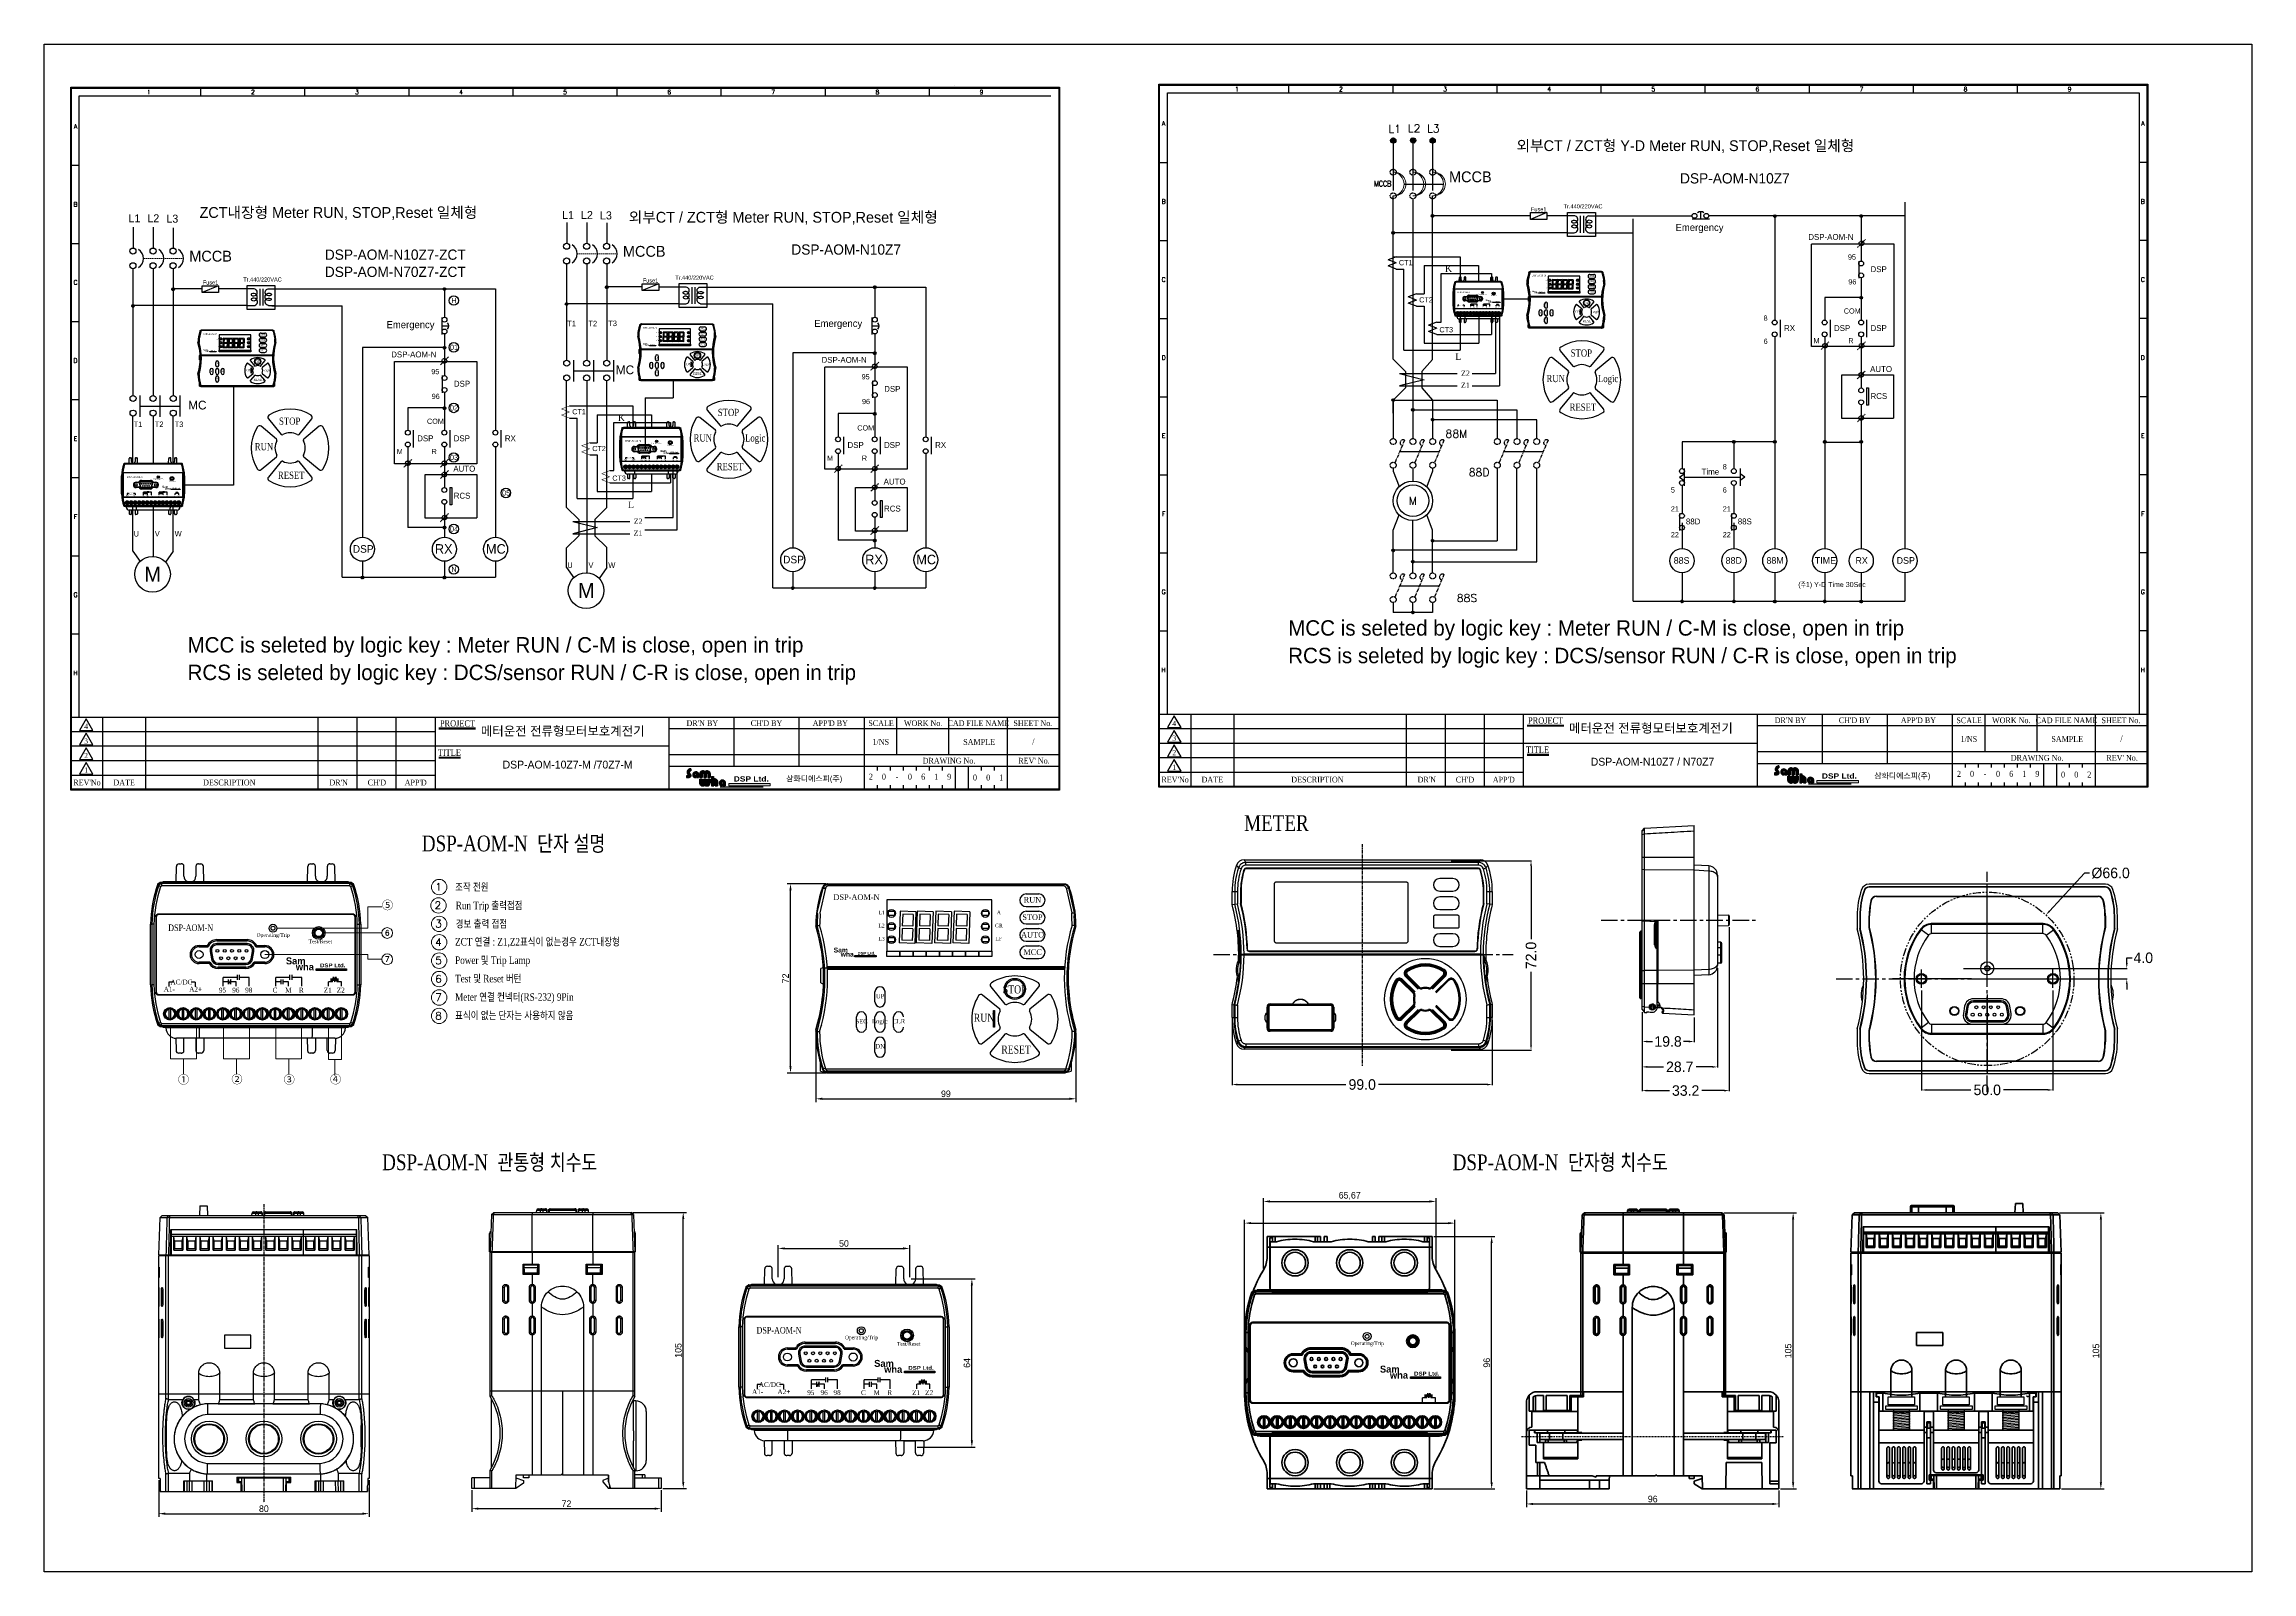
# Model space of a CAD drawing. Header units: millimetres. Extents: x 79 to 919, y 65 to 646.
import ezdxf
from ezdxf.enums import TextEntityAlignment as Align

# ---------------------------------------------------------------- set-up
doc = ezdxf.new("R2010")
doc.units = ezdxf.units.MM
for name, pattern in [('CENTER', [2, 1.25, -0.25, 0.25, -0.25]), ('DASHDOT', [1, 0.5, -0.25, 0, -0.25]), ('DASHED', [0.75, 0.5, -0.25]), ('DASHED2', [0.375, 0.25, -0.125]), ('HIDDEN', [0.375, 0.25, -0.125]), ('PHANTOM2', [1.25, 0.625, -0.125, 0.125, -0.125, 0.125, -0.125])]:
    doc.linetypes.add(name, pattern=pattern)
for name, color, linetype in [('02___PRT_ALL_AXES', 7, 'Continuous'), ('03___PRT_ALL_CURVES', 7, 'Continuous'), ('1', 1, 'CENTER'), ('10', 1, 'Continuous'), ('20', 2, 'Continuous'), ('3', 3, 'Continuous'), ('30', 3, 'Continuous'), ('4', 133, 'Continuous'), ('40', 4, 'Continuous'), ('55', 5, 'Continuous'), ('70', 7, 'Continuous'), ('ASHADE', 7, 'Continuous'), ('DEFAULT_2', 8, 'HIDDEN'), ('도면층1', 7, 'Continuous')]:
    doc.layers.add(name, color=color, linetype=linetype)
doc.styles.add('ghs', font='NGULIM.TTF')
doc.styles.add('HCM', font='batang.ttc')
doc.styles.add('ROMANS', font='ROMANS.shx', dxfattribs={"width": 0.7})
doc.styles.add('SIMPLEX', font='SIMPLEX')
doc.styles.add('SS', font='batang.ttc', dxfattribs={"width": 0.8})
doc.styles.get("Standard").update_dxf_attribs({"font": 'BareunDotumPro1.ttf'})
doc.styles.add('STYLE2', font='romant.shx')
doc.styles.add('굴림체', font='arial.ttf')
doc.dimstyles.new('ISO-25', dxfattribs={"dimtxt": 2.5, "dimasz": 2.5, "dimexe": 1.25, "dimexo": 0.625, "dimtad": 1, "dimtxsty": 'Standard', "dimcen": 2.5, "dimadec": 0, "dimazin": 0, "dimtfac": 1, "dimtmove": 0, "dimatfit": 3, "dimfxl": 0, "dimarcsym": 0})
doc.dimstyles.get("Standard").update_dxf_attribs({"dimtxt": 4, "dimasz": 2, "dimexe": 0.2, "dimexo": 1, "dimgap": 0.09, "dimtad": 0, "dimtoh": 1, "dimdec": 1, "dimzin": 0, "dimdsep": 46, "dimtxsty": 'Standard', "dimcen": -3, "dimadec": 0, "dimazin": 0, "dimtfac": 1, "dimtdec": 1, "dimtofl": 0, "dimtmove": 0, "dimatfit": 3, "dimfxl": 0, "dimtolj": 1, "dimtzin": 0, "dimarcsym": 0})

# ---------------------------------------------------------------- blocks, each defined once
blk = doc.blocks.new('*D49')
at = {"color": 0, "lineweight": -2}
for p, q in [((376.92, 326.7), (362.18, 326.7)), ((363.43, 257.2), (363.43, 324.2)), ((376.92, 254.7), (362.18, 254.7))]:
    blk.add_line(p, q, dxfattribs=at)
at = {"color": 0}
for points in [[(363.85, 324.2), (363.01, 324.2), (363.43, 326.7)], [(363.01, 257.2), (363.85, 257.2), (363.43, 254.7)]]:
    blk.add_solid(points, dxfattribs=at)
at = {"layer": 'Defpoints', "color": 0}
for p in [(363.43, 326.7), (377.54, 326.7), (377.54, 254.7)]:
    blk.add_point(p, dxfattribs=at)
at = {"color": 0, "insert": (361.56, 290.7), "char_height": 2.5, "attachment_point": 5, "rotation": 90}
blk.add_mtext('72', dxfattribs=at)
blk = doc.blocks.new('*D50')
at = {"color": 0, "lineweight": -2}
for p, q in [((373.05, 270.07), (373.05, 243.66)), ((472.05, 270.06), (472.05, 243.66)), ((375.55, 244.91), (469.55, 244.91))]:
    blk.add_line(p, q, dxfattribs=at)
at = {"color": 0}
for points in [[(375.55, 245.33), (375.55, 244.5), (373.05, 244.91)], [(469.55, 244.5), (469.55, 245.33), (472.05, 244.91)]]:
    blk.add_solid(points, dxfattribs=at)
at = {"layer": 'Defpoints', "color": 0}
for p in [(373.05, 270.69), (472.05, 270.68), (472.05, 244.91)]:
    blk.add_point(p, dxfattribs=at)
at = {"color": 0, "insert": (422.55, 246.79), "char_height": 2.5, "attachment_point": 5}
blk.add_mtext('99', dxfattribs=at)
blk = doc.blocks.new('1234e')
at = {"color": 20}
for p, q in [((6783, 918), (6800, 918)), ((6800, 918), (6800, 999)), ((6698, 723), (6628, 723)), ((6628, 723), (6628, 649)), ((6628, 649), (6731, 649))]:
    blk.add_line(p, q, dxfattribs=at)
for centre, radius, start, end in [((6796, 854), 145, 88.66107, 181.75087), ((6849, 856), 116, 152.32376, 180.38782), ((6775, 871), 48, 80.18062, 125.41616), ((6786, 872), 136, 189.74805, 235.31205), ((6696, 743), 21, 262.86102, 53.91611), ((6714, 728), 80.8, 281.93241, 332.57817), ((6897, 909), 172, 198.06932, 226.82931), ((6665, 720), 131, 0.51857, 29.31453), ((6494, 805), 314, 338.67059, 344.43229)]:
    blk.add_arc(centre, radius, start, end, dxfattribs=at)
blk = doc.blocks.new('12345y')
at = {"color": 20}
for p, q in [((6944, 649), (6997, 649)), ((6997, 716), (6975, 716)), ((6997, 649), (6997, 716)), ((7024, 786), (7024, 649)), ((7024, 649), (7104, 649)), ((7104, 649), (7104, 786))]:
    blk.add_line(p, q, dxfattribs=at)
for radius, start, end in [(118, 13.55271, 247.74671), (44.6, 38.40873, 252.32845)]:
    blk.add_arc((6989, 759), radius, start, end, dxfattribs=at)
blk = doc.blocks.new('abcd')
at = {"color": 20}
for p, q in [((6652, 870), (6652, 845)), ((6653, 877), (6653, 841)), ((6654, 882), (6654, 837)), ((6655, 887), (6655, 833)), ((6656, 891), (6656, 830)), ((6657, 895), (6657, 827)), ((6658, 898), (6658, 824)), ((6659, 901), (6659, 822)), ((6660, 904), (6660, 819)), ((6661, 906), (6661, 817)), ((6662, 909), (6662, 814)), ((6663, 911), (6663, 813)), ((6664, 913), (6664, 811)), ((6665, 916), (6665, 809)), ((6666, 918), (6666, 807)), ((6667, 920), (6667, 805)), ((6668, 922), (6668, 803)), ((6669, 923), (6669, 802)), ((6670, 925), (6670, 800)), ((6671, 927), (6671, 798)), ((6672, 929), (6672, 797)), ((6673, 930), (6673, 795)), ((6674, 932), (6674, 794)), ((6675, 933), (6675, 793)), ((6676, 935), (6676, 791)), ((6677, 936), (6677, 790)), ((6678, 938), (6678, 789)), ((6679, 939), (6679, 787)), ((6680, 941), (6680, 786)), ((6681, 942), (6681, 785)), ((6682, 943), (6682, 784)), ((6683, 944), (6683, 783)), ((6684, 946), (6684, 781)), ((6685, 947), (6685, 780)), ((6686, 948), (6686, 779)), ((6687, 949), (6687, 778)), ((6688, 950), (6688, 777)), ((6689, 951), (6689, 776)), ((6690, 953), (6690, 775)), ((6691, 954), (6691, 774)), ((6692, 955), (6692, 773)), ((6693, 956), (6693, 772)), ((6693, 956), (6693, 772)), ((6694, 957), (6694, 771)), ((6694, 957), (6694, 771)), ((6695, 958), (6695, 770)), ((6696, 959), (6696, 770)), ((6697, 960), (6697, 769)), ((6698, 960), (6698, 768)), ((6699, 961), (6699, 767)), ((6700, 962), (6700, 766)), ((6701, 963), (6701, 765)), ((6702, 964), (6702, 765)), ((6703, 965), (6703, 764)), ((6704, 966), (6704, 763)), ((6705, 967), (6705, 762)), ((6706, 967), (6706, 762)), ((6707, 968), (6707, 761)), ((6708, 969), (6708, 760)), ((6709, 970), (6709, 759)), ((6710, 970), (6710, 759)), ((6711, 971), (6711, 758)), ((6712, 972), (6712, 756)), ((6713, 973), (6713, 755)), ((6714, 973), (6714, 753)), ((6715, 974), (6715, 751)), ((6716, 975), (6716, 748)), ((6717, 975), (6717, 649)), ((6718, 976), (6718, 649)), ((6719, 977), (6719, 649)), ((6720, 977), (6720, 649)), ((6721, 978), (6721, 649)), ((6722, 978), (6722, 649)), ((6723, 979), (6723, 649)), ((6724, 980), (6724, 649)), ((6725, 980), (6725, 649)), ((6726, 981), (6726, 649)), ((6727, 981), (6727, 649)), ((6728, 982), (6728, 649)), ((6729, 982), (6729, 649)), ((6730, 983), (6730, 649)), ((6731, 983), (6731, 649)), ((6732, 984), (6732, 649)), ((6733, 984), (6733, 649)), ((6734, 985), (6734, 862)), ((6735, 985), (6735, 871)), ((6736, 985), (6736, 877)), ((6737, 986), (6737, 882)), ((6738, 986), (6738, 886)), ((6739, 987), (6739, 890)), ((6740, 987), (6740, 893)), ((6741, 988), (6741, 896)), ((6742, 988), (6742, 898)), ((6743, 988), (6743, 901)), ((6744, 989), (6744, 903)), ((6745, 989), (6745, 905)), ((6746, 990), (6746, 908)), ((6747, 990), (6747, 909)), ((6748, 990), (6748, 911)), ((6749, 991), (6749, 911)), ((6750, 991), (6750, 912)), ((6751, 991), (6751, 912)), ((6752, 992), (6752, 913)), ((6753, 992), (6753, 914)), ((6754, 992), (6754, 914)), ((6755, 993), (6755, 915)), ((6756, 993), (6756, 915)), ((6757, 993), (6757, 915)), ((6758, 994), (6758, 916)), ((6759, 994), (6759, 916)), ((6760, 994), (6760, 917)), ((6761, 994), (6761, 917)), ((6762, 995), (6762, 917)), ((6763, 995), (6763, 917)), ((6764, 995), (6764, 918)), ((6765, 995), (6765, 918)), ((6766, 995), (6766, 918)), ((6767, 996), (6767, 918)), ((6768, 996), (6768, 918)), ((6769, 996), (6769, 919)), ((6770, 996), (6770, 919)), ((6771, 996), (6771, 919)), ((6772, 997), (6772, 919)), ((6773, 997), (6773, 919)), ((6774, 997), (6774, 919)), ((6775, 997), (6775, 919)), ((6776, 997), (6776, 919)), ((6777, 997), (6777, 919)), ((6778, 998), (6778, 919)), ((6779, 998), (6779, 919)), ((6780, 998), (6780, 919)), ((6781, 998), (6781, 919)), ((6782, 998), (6782, 919)), ((6783, 998), (6783, 918)), ((6784, 998), (6784, 918)), ((6785, 998), (6785, 918)), ((6786, 998), (6786, 918)), ((6787, 998), (6787, 918)), ((6788, 999), (6788, 918)), ((6789, 999), (6789, 918)), ((6790, 999), (6790, 918)), ((6791, 999), (6791, 918)), ((6792, 999), (6792, 918)), ((6793, 999), (6793, 918)), ((6794, 999), (6794, 918)), ((6795, 999), (6795, 918)), ((6796, 999), (6796, 918)), ((6797, 999), (6797, 918)), ((6798, 999), (6798, 918)), ((6799, 999), (6799, 918)), ((6936, 864), (6936, 653)), ((6937, 865), (6937, 652)), ((6938, 865), (6938, 652)), ((6939, 866), (6939, 651)), ((6940, 866), (6940, 651)), ((6941, 867), (6941, 650)), ((6942, 867), (6942, 650)), ((6943, 868), (6943, 649)), ((6944, 868), (6944, 649)), ((6945, 868), (6945, 766)), ((6946, 869), (6946, 771)), ((6947, 869), (6947, 774)), ((6948, 870), (6948, 776)), ((6949, 870), (6949, 778)), ((6950, 870), (6950, 780)), ((6951, 871), (6951, 782)), ((6952, 871), (6952, 784)), ((6953, 871), (6953, 785)), ((6954, 872), (6954, 786)), ((6955, 872), (6955, 788)), ((6956, 872), (6956, 789)), ((6957, 872), (6957, 790)), ((6958, 873), (6958, 791)), ((6959, 873), (6959, 792)), ((6960, 873), (6960, 793)), ((6961, 874), (6961, 793)), ((6962, 874), (6962, 794)), ((6963, 874), (6963, 795)), ((6964, 874), (6964, 796)), ((6964, 874), (6964, 796)), ((6965, 874), (6965, 796)), ((6965, 874), (6965, 796)), ((6966, 875), (6966, 797)), ((6967, 875), (6967, 797)), ((6968, 875), (6968, 798)), ((6969, 875), (6969, 798)), ((6970, 875), (6970, 799)), ((6971, 876), (6971, 799)), ((6972, 876), (6972, 800)), ((6973, 876), (6973, 800)), ((6974, 875), (6974, 801)), ((6975, 876), (6975, 801)), ((6976, 876), (6976, 801)), ((6977, 876), (6977, 802)), ((6978, 876), (6978, 802)), ((6979, 876), (6979, 802)), ((6980, 877), (6980, 802)), ((6981, 877), (6981, 802)), ((6982, 877), (6982, 803)), ((6983, 877), (6983, 803)), ((6984, 877), (6984, 803)), ((6985, 877), (6985, 803)), ((6986, 877), (6986, 803)), ((6986, 877), (6986, 803)), ((6987, 877), (6987, 803)), ((6987, 877), (6987, 803)), ((6988, 877), (6988, 803)), ((6989, 877), (6989, 803)), ((6990, 877), (6990, 803)), ((6991, 877), (6991, 803)), ((6992, 877), (6992, 803)), ((6993, 877), (6993, 803)), ((6994, 877), (6994, 803)), ((6995, 877), (6995, 803)), ((6996, 877), (6996, 803)), ((6997, 877), (6997, 802)), ((6998, 877), (6998, 802)), ((6999, 876), (6999, 802)), ((7000, 876), (7000, 802)), ((7001, 876), (7001, 802)), ((7002, 876), (7002, 801)), ((7003, 876), (7003, 801)), ((7004, 876), (7004, 801)), ((7005, 876), (7005, 800)), ((7006, 876), (7006, 800)), ((7007, 876), (7007, 799)), ((7008, 875), (7008, 799)), ((7009, 875), (7009, 798)), ((7010, 875), (7010, 798)), ((7011, 875), (7011, 797)), ((7012, 875), (7012, 797)), ((7013, 874), (7013, 796)), ((7014, 874), (7014, 795)), ((7015, 874), (7015, 795)), ((7016, 874), (7016, 794)), ((7017, 874), (7017, 793)), ((7018, 873), (7018, 792)), ((7019, 873), (7019, 792)), ((7020, 873), (7020, 791)), ((7021, 872), (7021, 790)), ((7022, 872), (7022, 789)), ((7023, 872), (7023, 787)), ((7024, 872), (7024, 649)), ((7025, 871), (7025, 649)), ((7026, 871), (7026, 649)), ((7027, 871), (7027, 649)), ((7028, 870), (7028, 649)), ((7029, 870), (7029, 649)), ((7030, 870), (7030, 649)), ((7031, 869), (7031, 649)), ((7032, 869), (7032, 649)), ((7033, 868), (7033, 649)), ((7034, 868), (7034, 649)), ((7035, 868), (7035, 649)), ((7036, 867), (7036, 649)), ((7037, 867), (7037, 649)), ((7038, 866), (7038, 649)), ((7039, 866), (7039, 649)), ((7040, 865), (7040, 649)), ((7041, 865), (7041, 649)), ((7042, 864), (7042, 649)), ((7171, 865), (7171, 649)), ((7172, 866), (7172, 649)), ((7172, 866), (7172, 649)), ((7173, 868), (7173, 649)), ((7173, 868), (7173, 649)), ((7174, 869), (7174, 649)), ((7175, 871), (7175, 649)), ((7176, 872), (7176, 649)), ((7177, 873), (7177, 649)), ((7178, 874), (7178, 649)), ((7179, 876), (7179, 649)), ((7180, 877), (7180, 649)), ((7181, 878), (7181, 649)), ((7182, 879), (7182, 649)), ((7183, 880), (7183, 649)), ((7184, 881), (7184, 649)), ((7185, 882), (7185, 649)), ((7186, 883), (7186, 649)), ((7187, 884), (7187, 649)), ((7188, 885), (7188, 649)), ((7189, 886), (7189, 649)), ((7190, 887), (7190, 649)), ((7191, 888), (7191, 649)), ((7192, 889), (7192, 649)), ((7193, 890), (7193, 649)), ((7194, 890), (7194, 649)), ((7195, 891), (7195, 649)), ((7196, 892), (7196, 649)), ((7197, 893), (7197, 649)), ((7198, 894), (7198, 649)), ((7199, 894), (7199, 649)), ((7200, 895), (7200, 649)), ((7201, 896), (7201, 649)), ((7202, 897), (7202, 649)), ((7203, 897), (7203, 649)), ((7204, 898), (7204, 649)), ((7205, 899), (7205, 649)), ((7206, 899), (7206, 649)), ((7207, 900), (7207, 649)), ((7208, 901), (7208, 649)), ((7209, 901), (7209, 649)), ((7210, 902), (7210, 649)), ((7211, 902), (7211, 649)), ((7212, 903), (7212, 649)), ((7213, 904), (7213, 649)), ((7214, 904), (7214, 649)), ((7215, 905), (7215, 649)), ((7216, 905), (7216, 649)), ((7217, 906), (7217, 649)), ((7218, 906), (7218, 649)), ((7219, 907), (7219, 649)), ((7220, 907), (7220, 649)), ((7221, 908), (7221, 649)), ((7222, 908), (7222, 649)), ((7223, 908), (7223, 649)), ((7224, 909), (7224, 649)), ((7225, 909), (7225, 649)), ((7226, 910), (7226, 649)), ((7227, 910), (7227, 649)), ((7228, 911), (7228, 649)), ((7229, 911), (7229, 649)), ((7230, 911), (7230, 649)), ((7231, 912), (7231, 649)), ((7232, 912), (7232, 649)), ((7233, 912), (7233, 649)), ((7234, 913), (7234, 649)), ((7235, 913), (7235, 649)), ((7236, 913), (7236, 649)), ((7237, 914), (7237, 649)), ((7237, 914), (7237, 649)), ((7238, 914), (7238, 649)), ((7238, 914), (7238, 649)), ((7239, 914), (7239, 649)), ((7240, 914), (7240, 649)), ((7241, 915), (7241, 803)), ((7242, 915), (7242, 807)), ((7243, 915), (7243, 810)), ((7244, 915), (7244, 812)), ((7245, 916), (7245, 814)), ((7246, 916), (7246, 816)), ((7247, 916), (7247, 817)), ((7248, 916), (7248, 818)), ((7249, 917), (7249, 820)), ((7250, 917), (7250, 821)), ((7251, 917), (7251, 822)), ((7252, 917), (7252, 823)), ((7253, 917), (7253, 823)), ((7254, 917), (7254, 824)), ((7255, 918), (7255, 825)), ((7256, 918), (7256, 826)), ((7257, 918), (7257, 826)), ((7258, 918), (7258, 827)), ((7259, 918), (7259, 827)), ((7259, 918), (7259, 827)), ((7260, 918), (7260, 828)), ((7260, 918), (7260, 828)), ((7261, 918), (7261, 828)), ((7262, 918), (7262, 829)), ((7263, 918), (7263, 829)), ((7264, 918), (7264, 830)), ((7265, 919), (7265, 830)), ((7266, 919), (7266, 830)), ((7267, 919), (7267, 830)), ((7268, 919), (7268, 831)), ((7269, 919), (7269, 831)), ((7270, 919), (7270, 831)), ((7271, 919), (7271, 831)), ((7272, 919), (7272, 831)), ((7273, 919), (7273, 831)), ((7274, 919), (7274, 831)), ((7275, 919), (7275, 831)), ((7276, 919), (7276, 831)), ((7277, 919), (7277, 831)), ((7278, 919), (7278, 831)), ((7279, 918), (7279, 831)), ((7280, 918), (7280, 831)), ((7281, 918), (7281, 831)), ((7282, 918), (7282, 830)), ((7283, 918), (7283, 830)), ((7284, 918), (7284, 830)), ((7285, 918), (7285, 830)), ((7286, 918), (7286, 829)), ((7287, 918), (7287, 829)), ((7288, 918), (7288, 829)), ((7289, 917), (7289, 828)), ((7290, 917), (7290, 828)), ((7291, 917), (7291, 827)), ((7292, 917), (7292, 827)), ((7293, 917), (7293, 826)), ((7294, 917), (7294, 825)), ((7295, 916), (7295, 825)), ((7296, 916), (7296, 824)), ((7297, 916), (7297, 823)), ((7298, 916), (7298, 822)), ((7299, 916), (7299, 821)), ((7300, 915), (7300, 820)), ((7301, 915), (7301, 819)), ((7302, 915), (7302, 818)), ((7303, 915), (7303, 816)), ((7304, 914), (7304, 815)), ((7305, 914), (7305, 813)), ((7306, 914), (7306, 811)), ((7307, 913), (7307, 808)), ((7308, 913), (7308, 805)), ((7309, 913), (7309, 649)), ((7310, 912), (7310, 649)), ((7311, 912), (7311, 649)), ((7312, 912), (7312, 649)), ((7313, 911), (7313, 649)), ((7314, 911), (7314, 649)), ((7315, 911), (7315, 649)), ((7316, 910), (7316, 649)), ((7317, 910), (7317, 649)), ((7318, 909), (7318, 649)), ((7319, 909), (7319, 649)), ((7320, 909), (7320, 649)), ((7321, 908), (7321, 649)), ((7322, 908), (7322, 649)), ((7323, 907), (7323, 649)), ((7324, 907), (7324, 649)), ((7324, 907), (7324, 649)), ((7325, 906), (7325, 649)), ((7325, 906), (7325, 649)), ((7326, 906), (7326, 649)), ((7327, 905), (7327, 649)), ((7328, 905), (7328, 649)), ((7329, 904), (7329, 649)), ((7330, 904), (7330, 649)), ((7331, 903), (7331, 649)), ((7332, 903), (7332, 649)), ((7333, 902), (7333, 649)), ((7334, 901), (7334, 649)), ((7335, 901), (7335, 649)), ((7336, 900), (7336, 649)), ((7337, 900), (7337, 649)), ((7338, 899), (7338, 649)), ((7339, 898), (7339, 649)), ((7340, 898), (7340, 649)), ((7341, 897), (7341, 649)), ((7342, 896), (7342, 649)), ((7343, 895), (7343, 649)), ((7344, 895), (7344, 649)), ((7345, 894), (7345, 649)), ((7346, 893), (7346, 649)), ((7346, 893), (7346, 649)), ((7347, 892), (7347, 649)), ((7347, 892), (7347, 649)), ((7348, 892), (7348, 649)), ((7349, 891), (7349, 649)), ((7350, 890), (7350, 649)), ((7351, 890), (7351, 649)), ((7352, 890), (7352, 649)), ((7353, 891), (7353, 649)), ((7354, 892), (7354, 649)), ((7355, 893), (7355, 649)), ((7356, 894), (7356, 649)), ((7357, 894), (7357, 649)), ((7358, 895), (7358, 649)), ((7359, 896), (7359, 649)), ((7360, 897), (7360, 649)), ((7361, 897), (7361, 649)), ((7362, 898), (7362, 649)), ((7363, 899), (7363, 649)), ((7364, 899), (7364, 649)), ((7365, 900), (7365, 649)), ((7366, 901), (7366, 649)), ((7367, 901), (7367, 649)), ((7368, 902), (7368, 649)), ((7369, 902), (7369, 649)), ((7370, 903), (7370, 649)), ((7371, 904), (7371, 649)), ((7372, 904), (7372, 649)), ((7373, 905), (7373, 649)), ((7374, 905), (7374, 649)), ((7375, 906), (7375, 649)), ((7376, 906), (7376, 649)), ((7377, 907), (7377, 649)), ((7378, 907), (7378, 649)), ((7379, 908), (7379, 649)), ((7380, 908), (7380, 649)), ((7381, 909), (7381, 649)), ((7382, 909), (7382, 649)), ((7383, 909), (7383, 649)), ((7384, 910), (7384, 649)), ((7385, 910), (7385, 649)), ((7386, 911), (7386, 649)), ((7387, 911), (7387, 649)), ((7388, 911), (7388, 649)), ((7389, 912), (7389, 649)), ((7390, 912), (7390, 649)), ((7391, 912), (7391, 649)), ((7392, 913), (7392, 649)), ((7393, 913), (7393, 649)), ((7394, 913), (7394, 649)), ((7395, 914), (7395, 803)), ((7396, 914), (7396, 807)), ((7397, 914), (7397, 809)), ((7398, 915), (7398, 811)), ((7399, 915), (7399, 813)), ((7400, 915), (7400, 815)), ((7401, 915), (7401, 816)), ((7402, 916), (7402, 817)), ((7403, 916), (7403, 818)), ((7404, 916), (7404, 819)), ((7405, 916), (7405, 820)), ((7406, 917), (7406, 821)), ((7407, 917), (7407, 822)), ((7408, 917), (7408, 823)), ((7409, 917), (7409, 824)), ((7410, 917), (7410, 824)), ((7411, 917), (7411, 825)), ((7411, 917), (7411, 825)), ((7412, 918), (7412, 825)), ((7412, 918), (7412, 825)), ((7413, 918), (7413, 826)), ((7414, 918), (7414, 826)), ((7415, 918), (7415, 827)), ((7416, 918), (7416, 827)), ((7417, 918), (7417, 828)), ((7418, 918), (7418, 828)), ((7419, 918), (7419, 828)), ((7420, 919), (7420, 829)), ((7421, 919), (7421, 829)), ((7422, 919), (7422, 829)), ((7423, 919), (7423, 829)), ((7424, 919), (7424, 829)), ((7425, 919), (7425, 829)), ((7426, 919), (7426, 830)), ((7427, 919), (7427, 830)), ((7428, 919), (7428, 830)), ((7429, 919), (7429, 830)), ((7430, 919), (7430, 830)), ((7431, 919), (7431, 830)), ((7432, 919), (7432, 829)), ((7433, 919), (7433, 829)), ((7433, 919), (7433, 829)), ((7434, 919), (7434, 829)), ((7434, 919), (7434, 829)), ((7435, 919), (7435, 829)), ((7436, 919), (7436, 829)), ((7437, 919), (7437, 829)), ((7438, 919), (7438, 828)), ((7439, 919), (7439, 828)), ((7440, 919), (7440, 828)), ((7441, 918), (7441, 827)), ((7442, 918), (7442, 827)), ((7443, 918), (7443, 826)), ((7444, 918), (7444, 826)), ((7445, 918), (7445, 825)), ((7446, 918), (7446, 825)), ((7447, 918), (7447, 824)), ((7448, 918), (7448, 823)), ((7449, 917), (7449, 823)), ((7450, 917), (7450, 822)), ((7451, 917), (7451, 821)), ((7452, 917), (7452, 820)), ((7453, 917), (7453, 819)), ((7454, 917), (7454, 818)), ((7455, 916), (7455, 817)), ((7456, 916), (7456, 816)), ((7457, 916), (7457, 814)), ((7458, 916), (7458, 812)), ((7459, 915), (7459, 811)), ((7460, 915), (7460, 808)), ((7461, 915), (7461, 806)), ((7462, 915), (7462, 802)), ((7463, 914), (7463, 649)), ((7463, 914), (7463, 649)), ((7464, 914), (7464, 649)), ((7465, 914), (7465, 649)), ((7466, 913), (7466, 649)), ((7467, 913), (7467, 649)), ((7468, 913), (7468, 649)), ((7469, 912), (7469, 649)), ((7470, 912), (7470, 649)), ((7471, 912), (7471, 649)), ((7472, 911), (7472, 649)), ((7473, 911), (7473, 649)), ((7474, 911), (7474, 649)), ((7475, 910), (7475, 649)), ((7476, 910), (7476, 649)), ((7477, 909), (7477, 649)), ((7478, 909), (7478, 649)), ((7479, 909), (7479, 649)), ((7480, 908), (7480, 649)), ((7481, 908), (7481, 649)), ((7482, 907), (7482, 649)), ((7483, 907), (7483, 649)), ((7484, 906), (7484, 649)), ((7485, 906), (7485, 649)), ((7486, 905), (7486, 649)), ((7487, 905), (7487, 649)), ((7488, 904), (7488, 649)), ((7489, 904), (7489, 649)), ((7490, 903), (7490, 649)), ((7491, 902), (7491, 649)), ((7492, 902), (7492, 649)), ((7493, 901), (7493, 649)), ((7494, 901), (7494, 649)), ((7495, 900), (7495, 649)), ((7496, 899), (7496, 649)), ((7497, 899), (7497, 649)), ((7498, 898), (7498, 649)), ((7499, 897), (7499, 649)), ((7500, 897), (7500, 649)), ((7501, 896), (7501, 649)), ((7502, 895), (7502, 649)), ((7503, 894), (7503, 649)), ((7504, 894), (7504, 649)), ((7505, 893), (7505, 649)), ((7506, 892), (7506, 649)), ((7507, 891), (7507, 649)), ((7508, 890), (7508, 649)), ((7509, 890), (7509, 649)), ((7510, 889), (7510, 649)), ((7511, 888), (7511, 649)), ((7512, 887), (7512, 649)), ((7513, 886), (7513, 649)), ((7513, 886), (7513, 649)), ((7514, 885), (7514, 649)), ((7514, 885), (7514, 649)), ((7515, 884), (7515, 649)), ((7516, 883), (7516, 649)), ((7517, 882), (7517, 649)), ((7518, 881), (7518, 649)), ((7519, 880), (7519, 649)), ((7520, 879), (7520, 649)), ((7521, 878), (7521, 649)), ((7522, 877), (7522, 649)), ((7523, 875), (7523, 649)), ((7524, 874), (7524, 649)), ((7525, 873), (7525, 649)), ((7526, 872), (7526, 649)), ((7527, 870), (7527, 649)), ((7528, 869), (7528, 649)), ((7529, 867), (7529, 649)), ((7530, 866), (7530, 649)), ((7531, 865), (7531, 649)), ((6629, 723), (6629, 649)), ((6630, 723), (6630, 649)), ((6631, 723), (6631, 649)), ((6632, 723), (6632, 649)), ((6633, 723), (6633, 649)), ((6634, 723), (6634, 649)), ((6635, 723), (6635, 649)), ((6636, 723), (6636, 649)), ((6637, 723), (6637, 649)), ((6638, 723), (6638, 649)), ((6639, 723), (6639, 649)), ((6640, 723), (6640, 649)), ((6641, 723), (6641, 649)), ((6642, 723), (6642, 649)), ((6643, 723), (6643, 649)), ((6644, 723), (6644, 649)), ((6645, 723), (6645, 649)), ((6646, 723), (6646, 649)), ((6647, 723), (6647, 649)), ((6648, 723), (6648, 649)), ((6649, 723), (6649, 649)), ((6650, 723), (6650, 649)), ((6651, 723), (6651, 649)), ((6652, 723), (6652, 649)), ((6653, 723), (6653, 649)), ((6654, 723), (6654, 649)), ((6655, 723), (6655, 649)), ((6656, 723), (6656, 649)), ((6657, 723), (6657, 649)), ((6658, 723), (6658, 649)), ((6659, 723), (6659, 649)), ((6660, 723), (6660, 649)), ((6661, 723), (6661, 649)), ((6662, 723), (6662, 649)), ((6663, 723), (6663, 649)), ((6664, 723), (6664, 649)), ((6665, 723), (6665, 649)), ((6666, 723), (6666, 649)), ((6667, 723), (6667, 649)), ((6668, 723), (6668, 649)), ((6669, 723), (6669, 649)), ((6670, 723), (6670, 649)), ((6671, 723), (6671, 649)), ((6672, 723), (6672, 649)), ((6673, 723), (6673, 649)), ((6674, 723), (6674, 649)), ((6675, 723), (6675, 649)), ((6676, 723), (6676, 649)), ((6677, 723), (6677, 649)), ((6678, 723), (6678, 649)), ((6679, 723), (6679, 649)), ((6680, 723), (6680, 649)), ((6681, 723), (6681, 649)), ((6682, 723), (6682, 649)), ((6683, 723), (6683, 649)), ((6684, 723), (6684, 649)), ((6685, 723), (6685, 649)), ((6686, 723), (6686, 649)), ((6687, 723), (6687, 649)), ((6688, 723), (6688, 649)), ((6689, 723), (6689, 649)), ((6690, 723), (6690, 649)), ((6691, 723), (6691, 649)), ((6692, 723), (6692, 649)), ((6693, 723), (6693, 649)), ((6693, 723), (6693, 649)), ((6694, 723), (6694, 649)), ((6694, 722), (6694, 649)), ((6695, 722), (6695, 649)), ((6696, 722), (6696, 649)), ((6697, 722), (6697, 649)), ((6698, 723), (6698, 649)), ((6699, 723), (6699, 649)), ((6700, 723), (6700, 649)), ((6701, 723), (6701, 649)), ((6702, 723), (6702, 649)), ((6703, 724), (6703, 649)), ((6704, 724), (6704, 649)), ((6705, 725), (6705, 649)), ((6706, 725), (6706, 649)), ((6707, 726), (6707, 649)), ((6708, 726), (6708, 649)), ((6709, 727), (6709, 649)), ((6710, 728), (6710, 649)), ((6711, 729), (6711, 649)), ((6712, 730), (6712, 649)), ((6713, 732), (6713, 649)), ((6714, 733), (6714, 649)), ((6715, 735), (6715, 649)), ((6715, 735), (6715, 649)), ((6716, 739), (6716, 649)), ((6716, 739), (6716, 649)), ((6734, 855), (6734, 650)), ((6735, 852), (6735, 650)), ((6736, 849), (6736, 650)), ((6737, 846), (6737, 650)), ((6738, 844), (6738, 651)), ((6739, 841), (6739, 651)), ((6740, 839), (6740, 651)), ((6741, 837), (6741, 652)), ((6742, 835), (6742, 652)), ((6743, 833), (6743, 652)), ((6744, 831), (6744, 653)), ((6745, 829), (6745, 653)), ((6746, 827), (6746, 654)), ((6747, 825), (6747, 654)), ((6748, 823), (6748, 655)), ((6749, 822), (6749, 655)), ((6750, 820), (6750, 656)), ((6751, 818), (6751, 656)), ((6752, 817), (6752, 657)), ((6753, 815), (6753, 657)), ((6754, 814), (6754, 658)), ((6755, 812), (6755, 658)), ((6756, 811), (6756, 659)), ((6757, 809), (6757, 659)), ((6758, 808), (6758, 660)), ((6759, 807), (6759, 661)), ((6760, 805), (6760, 661)), ((6761, 804), (6761, 662)), ((6762, 803), (6762, 663)), ((6763, 801), (6763, 663)), ((6764, 800), (6764, 664)), ((6765, 799), (6765, 665)), ((6766, 798), (6766, 666)), ((6767, 797), (6767, 667)), ((6768, 795), (6768, 668)), ((6769, 794), (6769, 668)), ((6770, 793), (6770, 669)), ((6771, 792), (6771, 670)), ((6772, 791), (6772, 671)), ((6773, 790), (6773, 672)), ((6774, 789), (6774, 673)), ((6775, 788), (6775, 675)), ((6776, 787), (6776, 676)), ((6777, 786), (6777, 677)), ((6778, 785), (6778, 678)), ((6779, 784), (6779, 679)), ((6780, 783), (6780, 681)), ((6781, 781), (6781, 682)), ((6782, 779), (6782, 684)), ((6783, 777), (6783, 685)), ((6784, 775), (6784, 687)), ((6785, 772), (6785, 689)), ((6786, 770), (6786, 691)), ((6787, 768), (6787, 693)), ((6788, 765), (6788, 696)), ((6789, 762), (6789, 698)), ((6790, 759), (6790, 701)), ((6791, 756), (6791, 704)), ((6792, 752), (6792, 707)), ((6793, 748), (6793, 710)), ((6794, 743), (6794, 713)), ((6795, 737), (6795, 717)), ((6796, 726), (6796, 720)), ((6871, 768), (6871, 749)), ((6872, 777), (6872, 740)), ((6873, 782), (6873, 735)), ((6874, 787), (6874, 730)), ((6875, 791), (6875, 727)), ((6876, 794), (6876, 723)), ((6877, 797), (6877, 720)), ((6877, 797), (6877, 720)), ((6878, 800), (6878, 717)), ((6878, 800), (6878, 717)), ((6879, 802), (6879, 715)), ((6880, 805), (6880, 712)), ((6881, 807), (6881, 710)), ((6882, 809), (6882, 708)), ((6883, 811), (6883, 706)), ((6884, 813), (6884, 704)), ((6885, 815), (6885, 702)), ((6886, 817), (6886, 700)), ((6887, 819), (6887, 698)), ((6888, 820), (6888, 697)), ((6889, 822), (6889, 695)), ((6890, 823), (6890, 694)), ((6891, 825), (6891, 692)), ((6892, 826), (6892, 691)), ((6893, 828), (6893, 689)), ((6894, 829), (6894, 688)), ((6895, 831), (6895, 687)), ((6896, 832), (6896, 685)), ((6897, 833), (6897, 684)), ((6898, 834), (6898, 683)), ((6899, 835), (6899, 682)), ((6899, 835), (6899, 682)), ((6900, 837), (6900, 680)), ((6900, 837), (6900, 680)), ((6901, 838), (6901, 679)), ((6902, 839), (6902, 678)), ((6903, 840), (6903, 677)), ((6904, 841), (6904, 676)), ((6905, 842), (6905, 675)), ((6906, 843), (6906, 674)), ((6907, 844), (6907, 673)), ((6908, 845), (6908, 672)), ((6909, 846), (6909, 671)), ((6910, 847), (6910, 670)), ((6911, 848), (6911, 669)), ((6912, 848), (6912, 669)), ((6913, 849), (6913, 668)), ((6914, 850), (6914, 667)), ((6915, 851), (6915, 666)), ((6916, 852), (6916, 665)), ((6917, 853), (6917, 665)), ((6918, 853), (6918, 664)), ((6919, 854), (6919, 663)), ((6920, 855), (6920, 662)), ((6921, 855), (6921, 662)), ((6922, 856), (6922, 661)), ((6923, 857), (6923, 660)), ((6924, 857), (6924, 660)), ((6925, 858), (6925, 659)), ((6926, 859), (6926, 658)), ((6927, 859), (6927, 658)), ((6928, 860), (6928, 657)), ((6929, 861), (6929, 656)), ((6930, 861), (6930, 656)), ((6931, 862), (6931, 655)), ((6932, 862), (6932, 655)), ((6933, 863), (6933, 654)), ((6934, 863), (6934, 654)), ((6935, 864), (6935, 653)), ((6945, 751), (6945, 649)), ((6946, 746), (6946, 649)), ((6947, 743), (6947, 649)), ((6948, 741), (6948, 649)), ((6949, 739), (6949, 649)), ((6950, 737), (6950, 649)), ((6951, 735), (6951, 649)), ((6952, 733), (6952, 649)), ((6953, 732), (6953, 649)), ((6954, 731), (6954, 649)), ((6955, 730), (6955, 649)), ((6956, 728), (6956, 649)), ((6957, 727), (6957, 649)), ((6958, 726), (6958, 649)), ((6959, 725), (6959, 649)), ((6960, 725), (6960, 649)), ((6961, 724), (6961, 649)), ((6962, 723), (6962, 649)), ((6963, 722), (6963, 649)), ((6964, 722), (6964, 649)), ((6964, 722), (6964, 649)), ((6965, 721), (6965, 649)), ((6965, 721), (6965, 649)), ((6966, 720), (6966, 649)), ((6967, 720), (6967, 649)), ((6968, 719), (6968, 649)), ((6969, 719), (6969, 649)), ((6970, 718), (6970, 649)), ((6971, 718), (6971, 649)), ((6972, 717), (6972, 649)), ((6973, 717), (6973, 649)), ((6974, 716), (6974, 649)), ((6975, 716), (6975, 649)), ((6976, 716), (6976, 649)), ((6977, 716), (6977, 649)), ((6978, 716), (6978, 649)), ((6979, 716), (6979, 649)), ((6980, 716), (6980, 649)), ((6981, 716), (6981, 649)), ((6982, 716), (6982, 649)), ((6983, 716), (6983, 649)), ((6984, 716), (6984, 649)), ((6985, 716), (6985, 649)), ((6986, 716), (6986, 649)), ((6986, 716), (6986, 649)), ((6987, 716), (6987, 649)), ((6987, 716), (6987, 649)), ((6988, 716), (6988, 649)), ((6989, 716), (6989, 649)), ((6990, 716), (6990, 649)), ((6991, 716), (6991, 649)), ((6992, 716), (6992, 649)), ((6993, 716), (6993, 649)), ((6994, 716), (6994, 649)), ((6995, 716), (6995, 649)), ((6996, 716), (6996, 649)), ((6997, 716), (6997, 649)), ((7043, 864), (7043, 649)), ((7044, 863), (7044, 649)), ((7045, 863), (7045, 649)), ((7046, 862), (7046, 649)), ((7047, 862), (7047, 649)), ((7048, 861), (7048, 649)), ((7049, 861), (7049, 649)), ((7050, 860), (7050, 649)), ((7051, 859), (7051, 649)), ((7052, 859), (7052, 649)), ((7053, 858), (7053, 649)), ((7054, 857), (7054, 649)), ((7055, 857), (7055, 649)), ((7056, 856), (7056, 649)), ((7057, 855), (7057, 649)), ((7058, 855), (7058, 649)), ((7059, 854), (7059, 649)), ((7060, 853), (7060, 649)), ((7061, 852), (7061, 649)), ((7062, 852), (7062, 649)), ((7063, 851), (7063, 649)), ((7064, 850), (7064, 649)), ((7065, 849), (7065, 649)), ((7066, 848), (7066, 649)), ((7066, 848), (7066, 649)), ((7067, 848), (7067, 649)), ((7067, 848), (7067, 649)), ((7068, 847), (7068, 649)), ((7069, 846), (7069, 649)), ((7070, 845), (7070, 649)), ((7071, 844), (7071, 649)), ((7072, 843), (7072, 649)), ((7073, 842), (7073, 649)), ((7074, 841), (7074, 649)), ((7075, 840), (7075, 649)), ((7076, 839), (7076, 649)), ((7077, 838), (7077, 649)), ((7078, 836), (7078, 649)), ((7079, 835), (7079, 649)), ((7080, 834), (7080, 649)), ((7081, 833), (7081, 649)), ((7082, 832), (7082, 649)), ((7083, 830), (7083, 649)), ((7084, 829), (7084, 649)), ((7085, 828), (7085, 649)), ((7086, 826), (7086, 649)), ((7087, 825), (7087, 649)), ((7088, 823), (7088, 649)), ((7088, 823), (7088, 649)), ((7089, 822), (7089, 649)), ((7089, 822), (7089, 649)), ((7090, 820), (7090, 649)), ((7091, 818), (7091, 649)), ((7092, 817), (7092, 649)), ((7093, 815), (7093, 649)), ((7094, 813), (7094, 649)), ((7095, 811), (7095, 649)), ((7096, 809), (7096, 649)), ((7097, 807), (7097, 649)), ((7098, 805), (7098, 649)), ((7099, 802), (7099, 649)), ((7100, 799), (7100, 649)), ((7101, 797), (7101, 649)), ((7102, 794), (7102, 649)), ((7103, 790), (7103, 649)), ((7103, 787), (7103, 649)), ((7151, 807), (7151, 649)), ((7151, 807), (7151, 649)), ((7151, 798), (7151, 649)), ((7151, 649), (7241, 649)), ((7152, 816), (7152, 649)), ((7153, 822), (7153, 649)), ((7154, 826), (7154, 649)), ((7155, 830), (7155, 649)), ((7156, 833), (7156, 649)), ((7157, 836), (7157, 649)), ((7158, 839), (7158, 649)), ((7159, 842), (7159, 649)), ((7160, 844), (7160, 649)), ((7161, 847), (7161, 649)), ((7162, 849), (7162, 649)), ((7163, 851), (7163, 649)), ((7164, 853), (7164, 649)), ((7165, 855), (7165, 649)), ((7166, 857), (7166, 649)), ((7167, 858), (7167, 649)), ((7168, 860), (7168, 649)), ((7169, 862), (7169, 649)), ((7170, 863), (7170, 649)), ((7241, 649), (7241, 798)), ((7305, 649), (7394, 649)), ((7309, 798), (7309, 651)), ((7394, 649), (7394, 796)), ((7463, 649), (7551, 649)), ((7532, 863), (7532, 649)), ((7533, 861), (7533, 649)), ((7534, 860), (7534, 649)), ((7535, 858), (7535, 649)), ((7535, 858), (7535, 649)), ((7536, 856), (7536, 649)), ((7536, 856), (7536, 649)), ((7537, 854), (7537, 649)), ((7538, 852), (7538, 649)), ((7539, 850), (7539, 649)), ((7540, 848), (7540, 649)), ((7541, 846), (7541, 649)), ((7542, 844), (7542, 649)), ((7543, 841), (7543, 649)), ((7544, 838), (7544, 649)), ((7545, 836), (7545, 649)), ((7546, 832), (7546, 649)), ((7547, 829), (7547, 649)), ((7548, 825), (7548, 649)), ((7549, 820), (7549, 649)), ((7550, 813), (7550, 649)), ((7551, 649), (7551, 799))]:
    blk.add_line(p, q, dxfattribs=at)
at = {"color": 5}
for p, q in [((7151, 442), (7151, 591)), ((7151, 591), (7241, 591)), ((7151, 433), (7151, 591)), ((7151, 433), (7151, 591)), ((7152, 424), (7152, 591)), ((7153, 418), (7153, 591)), ((7154, 414), (7154, 591)), ((7155, 410), (7155, 591)), ((7156, 407), (7156, 591)), ((7157, 403), (7157, 591)), ((7158, 401), (7158, 591)), ((7159, 398), (7159, 591)), ((7160, 396), (7160, 591)), ((7161, 393), (7161, 591)), ((7162, 391), (7162, 591)), ((7163, 389), (7163, 591)), ((7164, 387), (7164, 591)), ((7165, 385), (7165, 591)), ((7166, 383), (7166, 591)), ((7167, 381), (7167, 591)), ((7168, 380), (7168, 591)), ((7169, 378), (7169, 591)), ((7170, 377), (7170, 591)), ((7171, 375), (7171, 591)), ((7172, 374), (7172, 591)), ((7172, 374), (7172, 591)), ((7173, 372), (7173, 591)), ((7173, 372), (7173, 591)), ((7174, 371), (7174, 591)), ((7175, 369), (7175, 591)), ((7176, 368), (7176, 591)), ((7177, 367), (7177, 591)), ((7178, 366), (7178, 591)), ((7179, 364), (7179, 591)), ((7180, 363), (7180, 591)), ((7181, 362), (7181, 591)), ((7182, 361), (7182, 591)), ((7183, 360), (7183, 591)), ((7184, 359), (7184, 591)), ((7185, 358), (7185, 591)), ((7186, 357), (7186, 591)), ((7187, 356), (7187, 591)), ((7188, 355), (7188, 591)), ((7189, 354), (7189, 591)), ((7190, 353), (7190, 591)), ((7191, 352), (7191, 591)), ((7192, 351), (7192, 591)), ((7193, 350), (7193, 591)), ((7194, 349), (7194, 591)), ((7195, 349), (7195, 591)), ((7196, 348), (7196, 591)), ((7197, 347), (7197, 591)), ((7198, 346), (7198, 591)), ((7199, 345), (7199, 591)), ((7200, 345), (7200, 591)), ((7201, 344), (7201, 591)), ((7202, 343), (7202, 591)), ((7203, 343), (7203, 591)), ((7204, 342), (7204, 591)), ((7205, 341), (7205, 591)), ((7206, 341), (7206, 591)), ((7207, 340), (7207, 591)), ((7208, 339), (7208, 591)), ((7209, 339), (7209, 591)), ((7210, 338), (7210, 591)), ((7211, 337), (7211, 591)), ((7212, 337), (7212, 591)), ((7213, 336), (7213, 591)), ((7214, 336), (7214, 591)), ((7215, 335), (7215, 591)), ((7216, 335), (7216, 591)), ((7217, 334), (7217, 591)), ((7218, 334), (7218, 591)), ((7219, 333), (7219, 591)), ((7220, 333), (7220, 591)), ((7221, 332), (7221, 591)), ((7222, 332), (7222, 591)), ((7223, 331), (7223, 591)), ((7224, 331), (7224, 591)), ((7225, 331), (7225, 591)), ((7226, 330), (7226, 591)), ((7227, 330), (7227, 591)), ((7228, 329), (7228, 591)), ((7229, 329), (7229, 591)), ((7230, 329), (7230, 591)), ((7231, 328), (7231, 591)), ((7232, 328), (7232, 591)), ((7233, 328), (7233, 591)), ((7234, 327), (7234, 591)), ((7235, 327), (7235, 591)), ((7236, 327), (7236, 591)), ((7237, 326), (7237, 591)), ((7237, 326), (7237, 591)), ((7238, 326), (7238, 591)), ((7238, 326), (7238, 591)), ((7239, 326), (7239, 591)), ((7240, 325), (7240, 591)), ((7241, 591), (7241, 442)), ((7241, 325), (7241, 437)), ((7242, 325), (7242, 433)), ((7243, 325), (7243, 430)), ((7244, 324), (7244, 428)), ((7245, 324), (7245, 426)), ((7246, 324), (7246, 424)), ((7247, 324), (7247, 423)), ((7248, 324), (7248, 421)), ((7249, 323), (7249, 420)), ((7250, 323), (7250, 419)), ((7251, 323), (7251, 418)), ((7252, 323), (7252, 417)), ((7253, 323), (7253, 416)), ((7254, 322), (7254, 416)), ((7255, 322), (7255, 415)), ((7256, 322), (7256, 414)), ((7257, 322), (7257, 414)), ((7258, 322), (7258, 413)), ((7259, 322), (7259, 413)), ((7259, 322), (7259, 413)), ((7260, 322), (7260, 412)), ((7260, 322), (7260, 412)), ((7261, 322), (7261, 412)), ((7262, 322), (7262, 411)), ((7263, 322), (7263, 411)), ((7264, 321), (7264, 410)), ((7265, 321), (7265, 410)), ((7266, 321), (7266, 410)), ((7267, 321), (7267, 410)), ((7268, 321), (7268, 409)), ((7269, 321), (7269, 409)), ((7270, 321), (7270, 409)), ((7271, 321), (7271, 409)), ((7272, 321), (7272, 409)), ((7273, 321), (7273, 409)), ((7274, 321), (7274, 409)), ((7275, 321), (7275, 409)), ((7276, 321), (7276, 409)), ((7277, 321), (7277, 409)), ((7278, 321), (7278, 409)), ((7279, 321), (7279, 409)), ((7280, 321), (7280, 409)), ((7281, 322), (7281, 409)), ((7282, 322), (7282, 409)), ((7283, 322), (7283, 410)), ((7284, 322), (7284, 410)), ((7285, 322), (7285, 410)), ((7286, 322), (7286, 411)), ((7287, 322), (7287, 411)), ((7288, 322), (7288, 411)), ((7289, 322), (7289, 412)), ((7290, 323), (7290, 412)), ((7291, 323), (7291, 413)), ((7292, 323), (7292, 413)), ((7293, 323), (7293, 414)), ((7294, 323), (7294, 415)), ((7295, 323), (7295, 415)), ((7296, 324), (7296, 416)), ((7297, 324), (7297, 417)), ((7298, 324), (7298, 418)), ((7299, 324), (7299, 419)), ((7300, 325), (7300, 420)), ((7301, 325), (7301, 421)), ((7302, 325), (7302, 422)), ((7303, 325), (7303, 424)), ((7304, 326), (7304, 425)), ((7305, 591), (7394, 591)), ((7305, 326), (7305, 427)), ((7306, 326), (7306, 429)), ((7307, 326), (7307, 431)), ((7308, 327), (7308, 435)), ((7309, 327), (7309, 591)), ((7309, 442), (7309, 589)), ((7310, 327), (7310, 591)), ((7311, 328), (7311, 591)), ((7312, 328), (7312, 591)), ((7313, 328), (7313, 591)), ((7314, 329), (7314, 591)), ((7315, 329), (7315, 591)), ((7316, 330), (7316, 591)), ((7317, 330), (7317, 591)), ((7318, 330), (7318, 591)), ((7319, 331), (7319, 591)), ((7320, 331), (7320, 591)), ((7321, 332), (7321, 591)), ((7322, 332), (7322, 591)), ((7323, 333), (7323, 591)), ((7324, 333), (7324, 591)), ((7324, 333), (7324, 591)), ((7325, 334), (7325, 591)), ((7325, 334), (7325, 591)), ((7326, 334), (7326, 591)), ((7327, 335), (7327, 591)), ((7328, 335), (7328, 591)), ((7329, 336), (7329, 591)), ((7330, 336), (7330, 591)), ((7331, 337), (7331, 591)), ((7332, 337), (7332, 591)), ((7333, 338), (7333, 591)), ((7334, 338), (7334, 591)), ((7335, 339), (7335, 591)), ((7336, 340), (7336, 591)), ((7337, 340), (7337, 591)), ((7338, 341), (7338, 591)), ((7339, 342), (7339, 591)), ((7340, 342), (7340, 591)), ((7341, 343), (7341, 591)), ((7342, 344), (7342, 591)), ((7343, 344), (7343, 591)), ((7344, 345), (7344, 591)), ((7345, 346), (7345, 591)), ((7346, 347), (7346, 591)), ((7346, 347), (7346, 591)), ((7347, 347), (7347, 591)), ((7347, 347), (7347, 591)), ((7348, 348), (7348, 591)), ((7349, 349), (7349, 591)), ((7350, 350), (7350, 591)), ((7351, 350), (7351, 591)), ((7352, 349), (7352, 591)), ((7353, 349), (7353, 591)), ((7354, 348), (7354, 591)), ((7355, 347), (7355, 591)), ((7356, 346), (7356, 591)), ((7357, 345), (7357, 591)), ((7358, 345), (7358, 591)), ((7359, 344), (7359, 591)), ((7360, 343), (7360, 591)), ((7361, 343), (7361, 591)), ((7362, 342), (7362, 591)), ((7363, 341), (7363, 591)), ((7364, 341), (7364, 591)), ((7365, 340), (7365, 591)), ((7366, 339), (7366, 591)), ((7367, 339), (7367, 591)), ((7368, 338), (7368, 591)), ((7369, 337), (7369, 591)), ((7370, 337), (7370, 591)), ((7371, 336), (7371, 591)), ((7372, 336), (7372, 591)), ((7373, 335), (7373, 591)), ((7374, 335), (7374, 591)), ((7375, 334), (7375, 591)), ((7376, 334), (7376, 591)), ((7377, 333), (7377, 591)), ((7378, 333), (7378, 591)), ((7379, 332), (7379, 591)), ((7380, 332), (7380, 591)), ((7381, 331), (7381, 591)), ((7382, 331), (7382, 591)), ((7383, 330), (7383, 591)), ((7384, 330), (7384, 591)), ((7385, 330), (7385, 591)), ((7386, 329), (7386, 591)), ((7387, 329), (7387, 591)), ((7388, 328), (7388, 591)), ((7389, 328), (7389, 591)), ((7390, 328), (7390, 591)), ((7391, 327), (7391, 591)), ((7392, 327), (7392, 591)), ((7393, 327), (7393, 591)), ((7394, 591), (7394, 444)), ((7394, 326), (7394, 591)), ((7395, 326), (7395, 437)), ((7396, 326), (7396, 433)), ((7397, 326), (7397, 431)), ((7398, 325), (7398, 429)), ((7399, 325), (7399, 427)), ((7400, 325), (7400, 425)), ((7401, 324), (7401, 424)), ((7402, 324), (7402, 423)), ((7403, 324), (7403, 421)), ((7404, 324), (7404, 420)), ((7405, 324), (7405, 419)), ((7406, 323), (7406, 419)), ((7407, 323), (7407, 418)), ((7408, 323), (7408, 417)), ((7409, 323), (7409, 416)), ((7410, 323), (7410, 416)), ((7411, 322), (7411, 415)), ((7411, 322), (7411, 415)), ((7412, 322), (7412, 414)), ((7412, 322), (7412, 414)), ((7413, 322), (7413, 414)), ((7414, 322), (7414, 413)), ((7415, 322), (7415, 413)), ((7416, 322), (7416, 413)), ((7417, 322), (7417, 412)), ((7418, 322), (7418, 412)), ((7419, 321), (7419, 412)), ((7420, 321), (7420, 411)), ((7421, 321), (7421, 411)), ((7422, 321), (7422, 411)), ((7423, 321), (7423, 411)), ((7424, 321), (7424, 411)), ((7425, 321), (7425, 410)), ((7426, 321), (7426, 410)), ((7427, 321), (7427, 410)), ((7428, 321), (7428, 410)), ((7429, 321), (7429, 410)), ((7430, 321), (7430, 410)), ((7431, 321), (7431, 410)), ((7432, 321), (7432, 410)), ((7433, 321), (7433, 411)), ((7433, 321), (7433, 411)), ((7434, 321), (7434, 411)), ((7434, 321), (7434, 411)), ((7435, 321), (7435, 411)), ((7436, 321), (7436, 411)), ((7437, 321), (7437, 411)), ((7438, 321), (7438, 412)), ((7439, 321), (7439, 412)), ((7440, 321), (7440, 412)), ((7441, 321), (7441, 413)), ((7442, 322), (7442, 413)), ((7443, 322), (7443, 414)), ((7444, 322), (7444, 414)), ((7445, 322), (7445, 415)), ((7446, 322), (7446, 415)), ((7447, 322), (7447, 416)), ((7448, 322), (7448, 416)), ((7449, 322), (7449, 417)), ((7450, 323), (7450, 418)), ((7451, 323), (7451, 419)), ((7452, 323), (7452, 420)), ((7453, 323), (7453, 421)), ((7454, 323), (7454, 422)), ((7455, 324), (7455, 423)), ((7456, 324), (7456, 424)), ((7457, 324), (7457, 426)), ((7458, 324), (7458, 427)), ((7459, 324), (7459, 429)), ((7460, 325), (7460, 432)), ((7461, 325), (7461, 434)), ((7462, 325), (7462, 438)), ((7463, 325), (7463, 591)), ((7463, 591), (7551, 591)), ((7463, 326), (7463, 591)), ((7464, 326), (7464, 591)), ((7465, 326), (7465, 591)), ((7466, 326), (7466, 591)), ((7467, 327), (7467, 591)), ((7468, 327), (7468, 591)), ((7469, 327), (7469, 591)), ((7470, 328), (7470, 591)), ((7471, 328), (7471, 591)), ((7472, 328), (7472, 591)), ((7473, 329), (7473, 591)), ((7474, 329), (7474, 591)), ((7475, 330), (7475, 591)), ((7476, 330), (7476, 591)), ((7477, 330), (7477, 591)), ((7478, 331), (7478, 591)), ((7479, 331), (7479, 591)), ((7480, 332), (7480, 591)), ((7481, 332), (7481, 591)), ((7482, 333), (7482, 591)), ((7483, 333), (7483, 591)), ((7484, 334), (7484, 591)), ((7485, 334), (7485, 591)), ((7486, 335), (7486, 591)), ((7487, 335), (7487, 591)), ((7488, 336), (7488, 591)), ((7489, 336), (7489, 591)), ((7490, 337), (7490, 591)), ((7491, 337), (7491, 591)), ((7492, 338), (7492, 591)), ((7493, 339), (7493, 591)), ((7494, 339), (7494, 591)), ((7495, 340), (7495, 591)), ((7496, 341), (7496, 591)), ((7497, 341), (7497, 591)), ((7498, 342), (7498, 591)), ((7499, 343), (7499, 591)), ((7500, 343), (7500, 591)), ((7501, 344), (7501, 591)), ((7502, 345), (7502, 591)), ((7503, 345), (7503, 591)), ((7504, 346), (7504, 591)), ((7505, 347), (7505, 591)), ((7506, 348), (7506, 591)), ((7507, 349), (7507, 591)), ((7508, 349), (7508, 591)), ((7509, 350), (7509, 591)), ((7510, 351), (7510, 591)), ((7511, 352), (7511, 591)), ((7512, 353), (7512, 591)), ((7513, 354), (7513, 591)), ((7513, 354), (7513, 591)), ((7514, 355), (7514, 591)), ((7514, 355), (7514, 591)), ((7515, 356), (7515, 591)), ((7516, 357), (7516, 591)), ((7517, 358), (7517, 591)), ((7518, 359), (7518, 591)), ((7519, 360), (7519, 591)), ((7520, 361), (7520, 591)), ((7521, 362), (7521, 591)), ((7522, 363), (7522, 591)), ((7523, 365), (7523, 591)), ((7524, 366), (7524, 591)), ((7525, 367), (7525, 591)), ((7526, 368), (7526, 591)), ((7527, 370), (7527, 591)), ((7528, 371), (7528, 591)), ((7529, 372), (7529, 591)), ((7530, 374), (7530, 591)), ((7531, 375), (7531, 591)), ((7532, 377), (7532, 591)), ((7533, 378), (7533, 591)), ((7534, 380), (7534, 591)), ((7535, 382), (7535, 591)), ((7535, 382), (7535, 591)), ((7536, 384), (7536, 591)), ((7536, 384), (7536, 591)), ((7537, 385), (7537, 591)), ((7538, 387), (7538, 591)), ((7539, 389), (7539, 591)), ((7540, 392), (7540, 591)), ((7541, 394), (7541, 591)), ((7542, 396), (7542, 591)), ((7543, 399), (7543, 591)), ((7544, 401), (7544, 591)), ((7545, 404), (7545, 591)), ((7546, 408), (7546, 591)), ((7547, 411), (7547, 591)), ((7548, 415), (7548, 591)), ((7549, 420), (7549, 591)), ((7550, 426), (7550, 591)), ((7551, 591), (7551, 441)), ((7610, 689), (7610, 327)), ((7610, 689), (7690, 688)), ((7610, 327), (7694, 327)), ((7612, 689), (7612, 327)), ((7613, 689), (7613, 327)), ((7614, 689), (7614, 327)), ((7615, 689), (7615, 327)), ((7616, 689), (7616, 327)), ((7617, 689), (7617, 327)), ((7618, 689), (7618, 327)), ((7619, 689), (7619, 327)), ((7620, 689), (7620, 327)), ((7621, 689), (7621, 327)), ((7622, 689), (7622, 327)), ((7623, 689), (7623, 327)), ((7624, 689), (7624, 327)), ((7625, 689), (7625, 327)), ((7626, 689), (7626, 327)), ((7627, 689), (7627, 327)), ((7628, 689), (7628, 327)), ((7629, 689), (7629, 327)), ((7630, 689), (7630, 327)), ((7631, 689), (7631, 327)), ((7632, 689), (7632, 327)), ((7633, 689), (7633, 327)), ((7634, 689), (7634, 327)), ((7635, 689), (7635, 327)), ((7636, 689), (7636, 327)), ((7637, 689), (7637, 327)), ((7638, 689), (7638, 327)), ((7639, 689), (7639, 327)), ((7640, 689), (7640, 327)), ((7641, 689), (7641, 327)), ((7642, 689), (7642, 327)), ((7643, 689), (7643, 327)), ((7644, 689), (7644, 327)), ((7645, 689), (7645, 327)), ((7646, 689), (7646, 327)), ((7647, 689), (7647, 327)), ((7648, 689), (7648, 327)), ((7649, 689), (7649, 327)), ((7650, 689), (7650, 327)), ((7651, 689), (7651, 327)), ((7652, 689), (7652, 327)), ((7653, 689), (7653, 327)), ((7654, 689), (7654, 327)), ((7655, 688), (7655, 327)), ((7656, 688), (7656, 327)), ((7657, 688), (7657, 327)), ((7657, 688), (7657, 327)), ((7658, 688), (7658, 327)), ((7658, 688), (7658, 327)), ((7659, 688), (7659, 327)), ((7660, 688), (7660, 327)), ((7661, 688), (7661, 327)), ((7662, 688), (7662, 327)), ((7663, 688), (7663, 327)), ((7664, 688), (7664, 327)), ((7665, 688), (7665, 327)), ((7666, 688), (7666, 327)), ((7667, 688), (7667, 327)), ((7668, 688), (7668, 327)), ((7669, 688), (7669, 327)), ((7670, 688), (7670, 327)), ((7671, 688), (7671, 327)), ((7672, 688), (7672, 327)), ((7673, 688), (7673, 327)), ((7674, 688), (7674, 327)), ((7675, 688), (7675, 327)), ((7676, 688), (7676, 327)), ((7677, 688), (7677, 327)), ((7678, 688), (7678, 327)), ((7679, 688), (7679, 327)), ((7679, 688), (7679, 327)), ((7680, 688), (7680, 327)), ((7680, 688), (7680, 327)), ((7681, 688), (7681, 327)), ((7682, 688), (7682, 327)), ((7683, 688), (7683, 327)), ((7684, 688), (7684, 327)), ((7685, 688), (7685, 327)), ((7686, 688), (7686, 327)), ((7687, 688), (7687, 327)), ((7688, 688), (7688, 327)), ((7689, 688), (7689, 327)), ((7690, 600), (7690, 688)), ((7690, 688), (7690, 600)), ((7690, 688), (7690, 327)), ((7691, 600), (7691, 327)), ((7692, 600), (7692, 327)), ((7693, 601), (7693, 327)), ((7694, 601), (7694, 327)), ((7695, 601), (7695, 493)), ((7696, 601), (7696, 496)), ((7697, 602), (7697, 498)), ((7698, 602), (7698, 500)), ((7699, 602), (7699, 502)), ((7700, 602), (7700, 503)), ((7701, 603), (7701, 505)), ((7702, 603), (7702, 506)), ((7703, 603), (7703, 507)), ((7704, 603), (7704, 508)), ((7705, 603), (7705, 509)), ((7706, 603), (7706, 510)), ((7707, 604), (7707, 510)), ((7708, 604), (7708, 511)), ((7709, 604), (7709, 512)), ((7710, 604), (7710, 512)), ((7711, 604), (7711, 513)), ((7712, 604), (7712, 513)), ((7713, 604), (7713, 514)), ((7714, 604), (7714, 514)), ((7715, 605), (7715, 515)), ((7716, 605), (7716, 515)), ((7717, 605), (7717, 515)), ((7718, 605), (7718, 516)), ((7719, 605), (7719, 516)), ((7720, 605), (7720, 516)), ((7721, 605), (7721, 516)), ((7722, 605), (7722, 516)), ((7723, 605), (7723, 516)), ((7724, 605), (7724, 516)), ((7725, 605), (7725, 516)), ((7726, 605), (7726, 517)), ((7727, 605), (7727, 516)), ((7728, 605), (7728, 516)), ((7729, 605), (7729, 516)), ((7730, 605), (7730, 516)), ((7731, 605), (7731, 516)), ((7731, 605), (7731, 516)), ((7732, 605), (7732, 516)), ((7732, 605), (7732, 516)), ((7733, 605), (7733, 516)), ((7734, 605), (7734, 515)), ((7735, 605), (7735, 515)), ((7736, 604), (7736, 515)), ((7737, 604), (7737, 515)), ((7738, 604), (7738, 514)), ((7739, 604), (7739, 514)), ((7740, 604), (7740, 513)), ((7741, 604), (7741, 513)), ((7742, 604), (7742, 512)), ((7743, 604), (7743, 512)), ((7744, 603), (7744, 511)), ((7745, 603), (7745, 510)), ((7746, 603), (7746, 509)), ((7747, 603), (7747, 508)), ((7748, 603), (7748, 508)), ((7749, 603), (7749, 507)), ((7750, 602), (7750, 505)), ((7751, 602), (7751, 504)), ((7752, 602), (7752, 503)), ((7753, 602), (7753, 501)), ((7753, 602), (7753, 501)), ((7754, 601), (7754, 500)), ((7754, 601), (7754, 500)), ((7755, 601), (7755, 498)), ((7756, 601), (7756, 495)), ((7757, 601), (7757, 492)), ((7757, 327), (7757, 485)), ((7757, 327), (7846, 327)), ((7758, 600), (7758, 327)), ((7759, 600), (7759, 327)), ((7760, 600), (7760, 327)), ((7761, 599), (7761, 327)), ((7762, 599), (7762, 327)), ((7763, 599), (7763, 327)), ((7764, 599), (7764, 327)), ((7765, 598), (7765, 327)), ((7766, 598), (7766, 327)), ((7767, 597), (7767, 327)), ((7768, 597), (7768, 327)), ((7769, 597), (7769, 327)), ((7770, 596), (7770, 327)), ((7771, 596), (7771, 327)), ((7772, 595), (7772, 327)), ((7773, 595), (7773, 327)), ((7774, 595), (7774, 327)), ((7775, 594), (7775, 327)), ((7776, 594), (7776, 327)), ((7777, 593), (7777, 327)), ((7778, 593), (7778, 327)), ((7779, 592), (7779, 327)), ((7780, 592), (7780, 327)), ((7781, 591), (7781, 327)), ((7782, 591), (7782, 327)), ((7783, 590), (7783, 327)), ((7784, 590), (7784, 327)), ((7785, 589), (7785, 327)), ((7786, 589), (7786, 327)), ((7787, 588), (7787, 327)), ((7788, 587), (7788, 327)), ((7789, 587), (7789, 327)), ((7790, 586), (7790, 327)), ((7791, 585), (7791, 327)), ((7792, 585), (7792, 327)), ((7793, 584), (7793, 327)), ((7794, 583), (7794, 327)), ((7795, 583), (7795, 327)), ((7796, 582), (7796, 327)), ((7797, 581), (7797, 327)), ((7798, 581), (7798, 327)), ((7799, 580), (7799, 327)), ((7800, 579), (7800, 327)), ((7801, 578), (7801, 327)), ((7802, 577), (7802, 327)), ((7803, 577), (7803, 327)), ((7804, 576), (7804, 327)), ((7805, 575), (7805, 327)), ((7806, 574), (7806, 327)), ((7807, 573), (7807, 327)), ((7808, 572), (7808, 327)), ((7809, 571), (7809, 327)), ((7809, 571), (7809, 327)), ((7810, 570), (7810, 327)), ((7810, 570), (7810, 327)), ((7811, 569), (7811, 327)), ((7812, 568), (7812, 327)), ((7813, 567), (7813, 327)), ((7814, 566), (7814, 327)), ((7815, 565), (7815, 327)), ((7816, 564), (7816, 327)), ((7817, 563), (7817, 327)), ((7818, 562), (7818, 327)), ((7819, 560), (7819, 327)), ((7820, 559), (7820, 327)), ((7821, 558), (7821, 327)), ((7822, 556), (7822, 327)), ((7823, 555), (7823, 327)), ((7824, 554), (7824, 327)), ((7825, 552), (7825, 327)), ((7826, 551), (7826, 327)), ((7827, 549), (7827, 327)), ((7828, 548), (7828, 327)), ((7829, 546), (7829, 327)), ((7830, 544), (7830, 327)), ((7831, 543), (7831, 327)), ((7831, 543), (7831, 327)), ((7832, 541), (7832, 327)), ((7832, 541), (7832, 327)), ((7833, 539), (7833, 327)), ((7834, 537), (7834, 327)), ((7835, 535), (7835, 327)), ((7836, 532), (7836, 327)), ((7837, 530), (7837, 327)), ((7838, 528), (7838, 327)), ((7839, 525), (7839, 327)), ((7840, 522), (7840, 327)), ((7841, 519), (7841, 327)), ((7842, 515), (7842, 327)), ((7843, 511), (7843, 327)), ((7844, 507), (7844, 327)), ((7845, 501), (7845, 327)), ((7846, 490), (7846, 327)), ((7913, 446), (7913, 426)), ((7914, 454), (7914, 418)), ((7915, 460), (7915, 412)), ((7916, 464), (7916, 408)), ((7917, 468), (7917, 404)), ((7918, 472), (7918, 401)), ((7919, 475), (7919, 398)), ((7919, 475), (7919, 398)), ((7920, 477), (7920, 395)), ((7920, 477), (7920, 395)), ((7921, 480), (7921, 392)), ((7922, 482), (7922, 390)), ((7923, 485), (7923, 388)), ((7924, 487), (7924, 385)), ((7925, 489), (7925, 383)), ((7926, 491), (7926, 381)), ((7927, 493), (7927, 380)), ((7928, 495), (7928, 378)), ((7929, 496), (7929, 376)), ((7930, 498), (7930, 374)), ((7931, 500), (7931, 373)), ((7932, 501), (7932, 371)), ((7933, 503), (7933, 370)), ((7934, 504), (7934, 368)), ((7935, 505), (7935, 367)), ((7936, 507), (7936, 365)), ((7937, 508), (7937, 364)), ((7938, 509), (7938, 363)), ((7939, 511), (7939, 362)), ((7940, 512), (7940, 360)), ((7941, 513), (7941, 359)), ((7941, 513), (7941, 359)), ((7942, 514), (7942, 358)), ((7942, 514), (7942, 358)), ((7943, 515), (7943, 357)), ((7944, 516), (7944, 356)), ((7945, 518), (7945, 355)), ((7946, 519), (7946, 354)), ((7947, 520), (7947, 353)), ((7948, 521), (7948, 352)), ((7949, 522), (7949, 351)), ((7950, 522), (7950, 350)), ((7951, 523), (7951, 349)), ((7952, 524), (7952, 348)), ((7953, 525), (7953, 347)), ((7954, 526), (7954, 346)), ((7955, 527), (7955, 345)), ((7956, 528), (7956, 345)), ((7957, 529), (7957, 344)), ((7958, 529), (7958, 343)), ((7959, 530), (7959, 342)), ((7960, 531), (7960, 341)), ((7961, 532), (7961, 341)), ((7962, 532), (7962, 340)), ((7963, 533), (7963, 339)), ((7964, 534), (7964, 339)), ((7965, 534), (7965, 338)), ((7966, 535), (7966, 337)), ((7967, 536), (7967, 337)), ((7968, 536), (7968, 336)), ((7969, 537), (7969, 335)), ((7970, 538), (7970, 335)), ((7971, 538), (7971, 334)), ((7972, 539), (7972, 334)), ((7973, 539), (7973, 333)), ((7974, 540), (7974, 332)), ((7975, 540), (7975, 332)), ((7976, 541), (7976, 331)), ((7977, 541), (7977, 331)), ((7978, 542), (7978, 330)), ((7979, 542), (7979, 330)), ((7980, 543), (7980, 329)), ((7981, 543), (7981, 329)), ((7982, 544), (7982, 328)), ((7983, 544), (7983, 328)), ((7984, 545), (7984, 328)), ((7985, 545), (7985, 327)), ((7986, 546), (7986, 327)), ((7986, 327), (8040, 327)), ((7987, 546), (7987, 444)), ((7987, 428), (7987, 327)), ((7988, 546), (7988, 448)), ((7988, 424), (7988, 327)), ((7989, 547), (7989, 451)), ((7989, 421), (7989, 327)), ((7990, 547), (7990, 454)), ((7990, 418), (7990, 327)), ((7991, 548), (7991, 456)), ((7991, 416), (7991, 327)), ((7992, 548), (7992, 458)), ((7992, 414), (7992, 327)), ((7993, 548), (7993, 460)), ((7993, 413), (7993, 327)), ((7994, 549), (7994, 461)), ((7994, 411), (7994, 327)), ((7995, 549), (7995, 463)), ((7995, 410), (7995, 327)), ((7996, 549), (7996, 464)), ((7996, 408), (7996, 327)), ((7997, 550), (7997, 465)), ((7997, 407), (7997, 327)), ((7998, 550), (7998, 466)), ((7998, 406), (7998, 327)), ((7999, 550), (7999, 467)), ((7999, 405), (7999, 327)), ((8000, 550), (8000, 468)), ((8000, 404), (8000, 327)), ((8001, 551), (8001, 469)), ((8001, 403), (8001, 327)), ((8002, 551), (8002, 470)), ((8002, 402), (8002, 327)), ((8003, 551), (8003, 471)), ((8003, 401), (8003, 327)), ((8004, 551), (8004, 472)), ((8004, 401), (8004, 327)), ((8005, 552), (8005, 472)), ((8005, 400), (8005, 327)), ((8006, 552), (8006, 473)), ((8006, 552), (8006, 473)), ((8006, 399), (8006, 327)), ((8006, 399), (8006, 327)), ((8007, 552), (8007, 474)), ((8007, 552), (8007, 474)), ((8007, 398), (8007, 327)), ((8007, 398), (8007, 327)), ((8008, 552), (8008, 474)), ((8008, 398), (8008, 327)), ((8009, 552), (8009, 475)), ((8009, 397), (8009, 327)), ((8010, 553), (8010, 476)), ((8010, 397), (8010, 327)), ((8011, 553), (8011, 476)), ((8011, 396), (8011, 327)), ((8012, 553), (8012, 477)), ((8012, 396), (8012, 327)), ((8013, 553), (8013, 477)), ((8013, 395), (8013, 327)), ((8014, 553), (8014, 477)), ((8014, 395), (8014, 327)), ((8015, 553), (8015, 478)), ((8015, 394), (8015, 327)), ((8016, 553), (8016, 478)), ((8016, 394), (8016, 327)), ((8017, 554), (8017, 479)), ((8017, 394), (8017, 327)), ((8018, 554), (8018, 479)), ((8040, 394), (8018, 394)), ((8018, 394), (8018, 327)), ((8019, 554), (8019, 479)), ((8019, 394), (8019, 327)), ((8020, 554), (8020, 479)), ((8020, 394), (8020, 327)), ((8021, 554), (8021, 480)), ((8021, 394), (8021, 327)), ((8022, 554), (8022, 480)), ((8022, 394), (8022, 327)), ((8023, 554), (8023, 480)), ((8023, 394), (8023, 327)), ((8024, 554), (8024, 480)), ((8024, 394), (8024, 327)), ((8025, 554), (8025, 480)), ((8025, 394), (8025, 327)), ((8026, 554), (8026, 481)), ((8026, 394), (8026, 327)), ((8027, 554), (8027, 481)), ((8027, 394), (8027, 327)), ((8028, 554), (8028, 481)), ((8028, 554), (8028, 481)), ((8028, 394), (8028, 327)), ((8028, 394), (8028, 327)), ((8029, 554), (8029, 481)), ((8029, 554), (8029, 481)), ((8029, 394), (8029, 327)), ((8029, 394), (8029, 327)), ((8030, 554), (8030, 481)), ((8030, 394), (8030, 327)), ((8031, 554), (8031, 481)), ((8031, 394), (8031, 327)), ((8032, 554), (8032, 481)), ((8032, 394), (8032, 327)), ((8033, 554), (8033, 481)), ((8033, 394), (8033, 327)), ((8034, 554), (8034, 481)), ((8034, 394), (8034, 327)), ((8035, 554), (8035, 481)), ((8035, 394), (8035, 327)), ((8036, 554), (8036, 481)), ((8036, 394), (8036, 327)), ((8037, 554), (8037, 480)), ((8037, 394), (8037, 327)), ((8038, 554), (8038, 480)), ((8038, 394), (8038, 327)), ((8039, 554), (8039, 480)), ((8039, 394), (8039, 327)), ((8040, 554), (8040, 480)), ((8040, 327), (8040, 394)), ((8041, 554), (8041, 480)), ((8042, 554), (8042, 479)), ((8043, 554), (8043, 479)), ((8044, 554), (8044, 479)), ((8045, 554), (8045, 479)), ((8046, 554), (8046, 478)), ((8047, 553), (8047, 478)), ((8048, 553), (8048, 477)), ((8049, 553), (8049, 477)), ((8050, 553), (8050, 477)), ((8051, 553), (8051, 476)), ((8052, 553), (8052, 476)), ((8053, 552), (8053, 475)), ((8054, 552), (8054, 474)), ((8055, 552), (8055, 474)), ((8056, 552), (8056, 473)), ((8057, 552), (8057, 472)), ((8058, 551), (8058, 472)), ((8059, 551), (8059, 471)), ((8060, 551), (8060, 470)), ((8061, 551), (8061, 469)), ((8062, 550), (8062, 468)), ((8063, 550), (8063, 467)), ((8064, 550), (8064, 466)), ((8065, 549), (8065, 465)), ((8066, 549), (8066, 327)), ((8066, 464), (8066, 327)), ((8066, 327), (8146, 327)), ((8067, 549), (8067, 327)), ((8068, 549), (8068, 327)), ((8069, 548), (8069, 327)), ((8070, 548), (8070, 327)), ((8071, 548), (8071, 327)), ((8072, 547), (8072, 327)), ((8073, 547), (8073, 327)), ((8074, 546), (8074, 327)), ((8075, 546), (8075, 327)), ((8076, 546), (8076, 327)), ((8077, 545), (8077, 327)), ((8078, 545), (8078, 327)), ((8079, 544), (8079, 327)), ((8080, 544), (8080, 327)), ((8081, 543), (8081, 327)), ((8082, 543), (8082, 327)), ((8083, 542), (8083, 327)), ((8084, 542), (8084, 327)), ((8085, 541), (8085, 327)), ((8086, 541), (8086, 327)), ((8087, 540), (8087, 327)), ((8088, 540), (8088, 327)), ((8089, 539), (8089, 327)), ((8090, 539), (8090, 327)), ((8091, 538), (8091, 327)), ((8092, 538), (8092, 327)), ((8093, 537), (8093, 327)), ((8094, 536), (8094, 327)), ((8095, 536), (8095, 327)), ((8096, 535), (8096, 327)), ((8097, 534), (8097, 327)), ((8098, 534), (8098, 327)), ((8099, 533), (8099, 327)), ((8100, 532), (8100, 327)), ((8101, 532), (8101, 327)), ((8102, 531), (8102, 327)), ((8103, 530), (8103, 327)), ((8104, 529), (8104, 327)), ((8105, 528), (8105, 327)), ((8106, 528), (8106, 327)), ((8107, 527), (8107, 327)), ((8108, 526), (8108, 327)), ((8108, 526), (8108, 327)), ((8109, 525), (8109, 327)), ((8109, 525), (8109, 327)), ((8110, 524), (8110, 327)), ((8111, 523), (8111, 327)), ((8112, 522), (8112, 327)), ((8113, 521), (8113, 327)), ((8114, 520), (8114, 327)), ((8115, 519), (8115, 327)), ((8116, 518), (8116, 327)), ((8117, 517), (8117, 327)), ((8118, 516), (8118, 327)), ((8119, 515), (8119, 327)), ((8120, 514), (8120, 327)), ((8121, 513), (8121, 327)), ((8122, 512), (8122, 327)), ((8123, 511), (8123, 327)), ((8124, 509), (8124, 327)), ((8125, 508), (8125, 327)), ((8126, 507), (8126, 327)), ((8127, 505), (8127, 327)), ((8128, 504), (8128, 327)), ((8129, 502), (8129, 327)), ((8130, 501), (8130, 327)), ((8130, 501), (8130, 327)), ((8131, 499), (8131, 327)), ((8131, 499), (8131, 327)), ((8132, 498), (8132, 327)), ((8133, 496), (8133, 327)), ((8134, 494), (8134, 327)), ((8135, 493), (8135, 327)), ((8136, 491), (8136, 327)), ((8137, 489), (8137, 327)), ((8138, 487), (8138, 327)), ((8139, 484), (8139, 327)), ((8140, 482), (8140, 327)), ((8141, 480), (8141, 327)), ((8142, 477), (8142, 327)), ((8143, 474), (8143, 327)), ((8144, 471), (8144, 327)), ((8145, 468), (8145, 327)), ((8146, 465), (8146, 327)), ((8146, 327), (8146, 464))]:
    blk.add_line(p, q, dxfattribs=at)
at = {"color": 20}
for centre, radius, start, end in [((7272, 798), 121, 49.24691, 179.97222), ((7430, 798), 121, 359.2542, 130.92379), ((7275, 797), 34.2, 1.52454, 178.87038), ((7429, 795), 34.2, 1.52454, 178.87038)]:
    blk.add_arc(centre, radius, start, end, dxfattribs=at)
at = {"color": 5}
for centre, radius, start, end in [((7272, 442), 121, 180.02778, 310.75309), ((7275, 443), 34.2, 181.12962, 358.47546), ((7430, 442), 121, 229.07621, 0.7458), ((7429, 444), 34.2, 181.12962, 358.47546), ((7725, 484), 121, 359.2542, 106.48733), ((7725, 485), 31.9, 359.06262, 181.36086), ((8031, 436), 118, 13.55271, 247.74671), ((8031, 436), 44.6, 38.40873, 252.32845)]:
    blk.add_arc(centre, radius, start, end, dxfattribs=at)
at = {"color": 1}
for name in ['1234e', '12345y']:
    blk.add_blockref(name, (0, 0), dxfattribs=at)
blk = doc.blocks.new('abcde')
at = {"layer": 'ASHADE', "lineweight": 5}
blk.add_hatch(color=5, dxfattribs=at).paths.add_polyline_path([(6745.2, 94.9), (6745.2, 103.3), (6891.6, 103.3), (6891.6, 94.9)])
for p, q in [((6745.2, 94.9), (6745.2, 103.3)), ((6891.6, 103.3), (6891.6, 94.9))]:
    blk.add_line(p, q, dxfattribs=at)
at = {"layer": 'ASHADE', "color": 5, "lineweight": 5}
for p, q in [((6745.2, 103.3), (6891.6, 103.3)), ((6891.6, 94.9), (6745.2, 94.9))]:
    blk.add_line(p, q, dxfattribs=at)
at = {"color": 0, "xscale": 0.09000000000000001, "yscale": 0.09000000000000001, "zscale": 0.09000000000000001}
blk.add_blockref('abcd', (6000, 65.1), dxfattribs=at)
at = {"layer": 'ASHADE', "lineweight": 5, "insert": (6763.1, 128.4), "char_height": 18.526, "width": 329.625, "attachment_point": 1}
blk.add_mtext('{\\fArial Black|b0|i0|c0|p34;DSP Ltd.}', dxfattribs=at)
blk = doc.blocks.new('*D51')
at = {"color": 0, "lineweight": -2}
for p, q in [((608.22, 192.52), (631.44, 192.52)), ((630.19, 99.02), (630.19, 190.02)), ((608.22, 96.52), (631.44, 96.52))]:
    blk.add_line(p, q, dxfattribs=at)
at = {"color": 0}
for points in [[(630.61, 190.02), (629.77, 190.02), (630.19, 192.52)], [(629.77, 99.02), (630.61, 99.02), (630.19, 96.52)]]:
    blk.add_solid(points, dxfattribs=at)
at = {"layer": 'Defpoints', "color": 0}
for p in [(607.59, 192.52), (630.19, 192.52), (607.59, 96.52)]:
    blk.add_point(p, dxfattribs=at)
at = {"color": 0, "insert": (628.32, 144.52), "char_height": 2.5, "attachment_point": 5, "rotation": 90}
blk.add_mtext('96', dxfattribs=at)
blk = doc.blocks.new('*D52')
at = {"color": 0, "lineweight": -2}
for p, q in [((643.47, 95.89), (643.47, 89.56)), ((739.47, 95.89), (739.47, 89.56)), ((645.97, 90.81), (736.97, 90.81))]:
    blk.add_line(p, q, dxfattribs=at)
at = {"color": 0}
for points in [[(645.97, 91.22), (645.97, 90.39), (643.47, 90.81)], [(736.97, 90.39), (736.97, 91.22), (739.47, 90.81)]]:
    blk.add_solid(points, dxfattribs=at)
at = {"layer": 'Defpoints', "color": 0}
for p in [(643.47, 96.52), (739.47, 96.52), (739.47, 90.81)]:
    blk.add_point(p, dxfattribs=at)
at = {"color": 0, "insert": (691.47, 92.68), "char_height": 2.5, "attachment_point": 5}
blk.add_mtext('96', dxfattribs=at)
blk = doc.blocks.new('*D53')
at = {"color": 0, "lineweight": -2}
for p, q in [((718.47, 201.52), (746.14, 201.52)), ((744.89, 99.02), (744.89, 199.02)), ((740.1, 96.52), (746.14, 96.52))]:
    blk.add_line(p, q, dxfattribs=at)
at = {"color": 0}
for points in [[(745.3, 199.02), (744.47, 199.02), (744.89, 201.52)], [(744.47, 99.02), (745.3, 99.02), (744.89, 96.52)]]:
    blk.add_solid(points, dxfattribs=at)
at = {"layer": 'Defpoints', "color": 0}
for p in [(717.85, 201.52), (744.89, 201.52), (739.47, 96.52)]:
    blk.add_point(p, dxfattribs=at)
at = {"color": 0, "insert": (743.01, 149.02), "char_height": 2.5, "attachment_point": 5, "rotation": 90}
blk.add_mtext('105', dxfattribs=at)
blk = doc.blocks.new('*D54')
at = {"color": 0, "lineweight": -2}
for p, q in [((242.2, 96.08), (242.2, 87.78)), ((314.2, 96.08), (314.2, 87.78)), ((244.7, 89.03), (311.7, 89.03))]:
    blk.add_line(p, q, dxfattribs=at)
at = {"color": 0}
for points in [[(244.7, 89.44), (244.7, 88.61), (242.2, 89.03)], [(311.7, 88.61), (311.7, 89.44), (314.2, 89.03)]]:
    blk.add_solid(points, dxfattribs=at)
at = {"layer": 'Defpoints', "color": 0}
for p in [(242.2, 96.7), (314.2, 96.7), (314.2, 89.03)]:
    blk.add_point(p, dxfattribs=at)
at = {"color": 0, "insert": (278.2, 90.9), "char_height": 2.5, "attachment_point": 5}
blk.add_mtext('72', dxfattribs=at)
blk = doc.blocks.new('*D55')
at = {"color": 0, "lineweight": -2}
for p, q in [((303.5, 201.7), (323.87, 201.7)), ((322.62, 99.2), (322.62, 199.2)), ((314.82, 96.7), (323.87, 96.7))]:
    blk.add_line(p, q, dxfattribs=at)
at = {"color": 0}
for points in [[(323.04, 199.2), (322.21, 199.2), (322.62, 201.7)], [(322.21, 99.2), (323.04, 99.2), (322.62, 96.7)]]:
    blk.add_solid(points, dxfattribs=at)
at = {"layer": 'Defpoints', "color": 0}
for p in [(302.87, 201.7), (322.62, 201.7), (314.2, 96.7)]:
    blk.add_point(p, dxfattribs=at)
at = {"color": 0, "insert": (320.75, 149.2), "char_height": 2.5, "attachment_point": 5, "rotation": 90}
blk.add_mtext('105', dxfattribs=at)
blk = doc.blocks.new('*D56')
at = {"color": 0, "lineweight": -2}
for p, q in [((123.08, 99.92), (123.08, 85.86)), ((203.08, 99.92), (203.08, 85.86)), ((125.58, 87.11), (200.58, 87.11))]:
    blk.add_line(p, q, dxfattribs=at)
at = {"color": 0}
for points in [[(125.58, 87.53), (125.58, 86.7), (123.08, 87.11)], [(200.58, 86.7), (200.58, 87.53), (203.08, 87.11)]]:
    blk.add_solid(points, dxfattribs=at)
at = {"layer": 'Defpoints', "color": 0}
for p in [(123.08, 100.55), (203.08, 100.55), (203.08, 87.11)]:
    blk.add_point(p, dxfattribs=at)
at = {"color": 0, "insert": (163.08, 88.99), "char_height": 2.5, "attachment_point": 5}
blk.add_mtext('80', dxfattribs=at)
blk = doc.blocks.new('*D57')
at = {"color": 0, "lineweight": -2}
for p, q in [((358.77, 177.07), (358.77, 189.25)), ((361.27, 188), (406.27, 188)), ((408.77, 177.07), (408.77, 189.25))]:
    blk.add_line(p, q, dxfattribs=at)
at = {"color": 0}
for points in [[(361.27, 188.41), (361.27, 187.58), (358.77, 188)], [(406.27, 187.58), (406.27, 188.41), (408.77, 188)]]:
    blk.add_solid(points, dxfattribs=at)
at = {"layer": 'Defpoints', "color": 0}
for p in [(408.77, 188), (358.77, 176.45), (408.77, 176.45)]:
    blk.add_point(p, dxfattribs=at)
at = {"color": 0, "insert": (383.77, 189.87), "char_height": 2.5, "attachment_point": 5}
blk.add_mtext('50', dxfattribs=at)
blk = doc.blocks.new('*D58')
at = {"color": 0, "lineweight": -2}
for p, q in [((409.39, 176.45), (433.68, 176.45)), ((432.43, 114.95), (432.43, 173.95)), ((411.66, 112.45), (433.68, 112.45))]:
    blk.add_line(p, q, dxfattribs=at)
at = {"color": 0}
for points in [[(432.85, 173.95), (432.02, 173.95), (432.43, 176.45)], [(432.02, 114.95), (432.85, 114.95), (432.43, 112.45)]]:
    blk.add_solid(points, dxfattribs=at)
at = {"layer": 'Defpoints', "color": 0}
for p in [(408.77, 176.45), (432.43, 176.45), (411.04, 112.45)]:
    blk.add_point(p, dxfattribs=at)
at = {"color": 0, "insert": (430.56, 144.45), "char_height": 2.5, "attachment_point": 5, "rotation": 90}
blk.add_mtext('64', dxfattribs=at)
blk = doc.blocks.new('*D59')
at = {"color": 0, "lineweight": -2}
for p, q in [((543.36, 180.36), (543.36, 207.12)), ((545.86, 205.87), (606.53, 205.87)), ((609.03, 180.36), (609.03, 207.12))]:
    blk.add_line(p, q, dxfattribs=at)
at = {"color": 0}
for points in [[(545.86, 206.28), (545.86, 205.45), (543.36, 205.87)], [(606.53, 205.45), (606.53, 206.28), (609.03, 205.87)]]:
    blk.add_solid(points, dxfattribs=at)
at = {"layer": 'Defpoints', "color": 0}
for p in [(609.03, 205.87), (543.36, 179.74), (609.03, 179.74)]:
    blk.add_point(p, dxfattribs=at)
at = {"color": 0, "insert": (576.19, 207.98), "char_height": 2.5, "attachment_point": 5}
blk.add_mtext('65,67', dxfattribs=at)
blk = doc.blocks.new('*D60')
at = {"color": 0, "lineweight": -2}
for p, q in [((846.19, 201.52), (863.21, 201.52)), ((861.96, 199.02), (861.96, 99.02)), ((847.02, 96.52), (863.21, 96.52))]:
    blk.add_line(p, q, dxfattribs=at)
at = {"color": 0}
for points in [[(862.38, 199.02), (861.54, 199.02), (861.96, 201.52)], [(861.54, 99.02), (862.38, 99.02), (861.96, 96.52)]]:
    blk.add_solid(points, dxfattribs=at)
at = {"layer": 'Defpoints', "color": 0}
for p in [(845.57, 201.52), (846.39, 96.52), (861.96, 96.52)]:
    blk.add_point(p, dxfattribs=at)
at = {"color": 0, "insert": (860.09, 149.02), "char_height": 2.5, "attachment_point": 5, "rotation": 90}
blk.add_mtext('105', dxfattribs=at)
blk = doc.blocks.new('*D61')
at = {"color": 0, "lineweight": -2}
for p, q in [((531.44, 274.79), (531.44, 250.12)), ((630.44, 274.79), (630.44, 250.12)), ((533.44, 250.32), (574.76, 250.32)), ((628.44, 250.32), (587.13, 250.32))]:
    blk.add_line(p, q, dxfattribs=at)
at = {"color": 0}
for points in [[(533.44, 250.66), (533.44, 249.99), (531.44, 250.32)], [(628.44, 249.99), (628.44, 250.66), (630.44, 250.32)]]:
    blk.add_solid(points, dxfattribs=at)
at = {"layer": 'Defpoints', "color": 0}
for p in [(531.44, 275.79), (630.44, 275.79), (630.44, 250.32)]:
    blk.add_point(p, dxfattribs=at)
at = {"color": 0, "insert": (580.94, 250.32), "char_height": 4, "attachment_point": 5}
blk.add_mtext('\\A1;99.0', dxfattribs=at)
blk = doc.blocks.new('*D62')
at = {"color": 0, "lineweight": -2}
for p, q in [((614.8, 335.43), (645.37, 335.43)), ((645.17, 333.43), (645.17, 305.61)), ((645.17, 265.43), (645.17, 293.24)), ((614.8, 263.43), (645.37, 263.43))]:
    blk.add_line(p, q, dxfattribs=at)
at = {"color": 0}
for points in [[(645.5, 333.43), (644.84, 333.43), (645.17, 335.43)], [(644.84, 265.43), (645.5, 265.43), (645.17, 263.43)]]:
    blk.add_solid(points, dxfattribs=at)
at = {"layer": 'Defpoints', "color": 0}
for p in [(613.8, 335.43), (645.17, 335.43), (613.8, 263.43)]:
    blk.add_point(p, dxfattribs=at)
at = {"color": 0, "insert": (645.17, 299.43), "char_height": 4, "attachment_point": 5, "rotation": 90}
blk.add_mtext('\\A1;72.0', dxfattribs=at)
blk = doc.blocks.new('*D63')
at = {"color": 0, "lineweight": -2}
for p, q in [((687.4, 277.84), (687.4, 266.49)), ((707.2, 275.8), (707.2, 266.49)), ((689.4, 266.69), (691.4, 266.69)), ((705.2, 266.69), (703.2, 266.69))]:
    blk.add_line(p, q, dxfattribs=at)
at = {"color": 0}
for points in [[(689.4, 267.02), (689.4, 266.36), (687.4, 266.69)], [(705.2, 266.36), (705.2, 267.02), (707.2, 266.69)]]:
    blk.add_solid(points, dxfattribs=at)
at = {"layer": 'Defpoints', "color": 0}
for p in [(687.4, 278.84), (707.2, 276.8), (707.2, 266.69)]:
    blk.add_point(p, dxfattribs=at)
at = {"color": 0, "insert": (697.3, 266.69), "char_height": 4, "attachment_point": 5}
blk.add_mtext('\\A1;19.8', dxfattribs=at)
blk = doc.blocks.new('*D64')
at = {"color": 0, "lineweight": -2}
for p, q in [((716.1, 294.59), (716.1, 256.84)), ((687.4, 277.84), (687.4, 256.84)), ((689.4, 257.04), (695.56, 257.04)), ((714.1, 257.04), (707.94, 257.04))]:
    blk.add_line(p, q, dxfattribs=at)
at = {"color": 0}
for points in [[(689.4, 257.37), (689.4, 256.71), (687.4, 257.04)], [(714.1, 256.71), (714.1, 257.37), (716.1, 257.04)]]:
    blk.add_solid(points, dxfattribs=at)
at = {"layer": 'Defpoints', "color": 0}
for p in [(716.1, 295.59), (687.4, 278.84), (716.1, 257.04)]:
    blk.add_point(p, dxfattribs=at)
at = {"color": 0, "insert": (701.75, 257.04), "char_height": 4, "attachment_point": 5}
blk.add_mtext('\\A1;28.7', dxfattribs=at)
blk = doc.blocks.new('*D65')
at = {"color": 0, "lineweight": -2}
for p, q in [((720.6, 310.15), (720.6, 247.82)), ((687.4, 277.84), (687.4, 247.82)), ((689.4, 248.02), (697.81, 248.02)), ((718.6, 248.02), (710.19, 248.02))]:
    blk.add_line(p, q, dxfattribs=at)
at = {"color": 0}
for points in [[(689.4, 248.35), (689.4, 247.68), (687.4, 248.02)], [(718.6, 247.68), (718.6, 248.35), (720.6, 248.02)]]:
    blk.add_solid(points, dxfattribs=at)
at = {"layer": 'Defpoints', "color": 0}
for p in [(720.6, 311.15), (687.4, 278.84), (720.6, 248.02)]:
    blk.add_point(p, dxfattribs=at)
at = {"color": 0, "insert": (704, 248.02), "char_height": 4, "attachment_point": 5}
blk.add_mtext('\\A1;33.2', dxfattribs=at)
blk = doc.blocks.new('*D66')
at = {"color": 0, "lineweight": -2}
for p, q in [((793.74, 286.11), (793.74, 248.07)), ((843.74, 286.11), (843.74, 248.07)), ((795.74, 248.27), (812.55, 248.27)), ((841.74, 248.27), (824.92, 248.27))]:
    blk.add_line(p, q, dxfattribs=at)
at = {"color": 0}
for points in [[(795.74, 248.61), (795.74, 247.94), (793.74, 248.27)], [(841.74, 247.94), (841.74, 248.61), (843.74, 248.27)]]:
    blk.add_solid(points, dxfattribs=at)
at = {"layer": 'Defpoints', "color": 0}
for p in [(793.74, 287.11), (843.74, 287.11), (843.74, 248.27)]:
    blk.add_point(p, dxfattribs=at)
at = {"color": 0, "insert": (818.74, 248.27), "char_height": 4, "attachment_point": 5}
blk.add_mtext('\\A1;50.0', dxfattribs=at)
blk = doc.blocks.new('*D67')
at = {"color": 0, "lineweight": -2}
for p, q in [((809.65, 294.52), (872.02, 294.52)), ((871.82, 298.52), (873.82, 298.52)), ((871.82, 296.52), (871.82, 298.52)), ((834.65, 290.52), (872.02, 290.52)), ((871.82, 288.52), (871.82, 286.52))]:
    blk.add_line(p, q, dxfattribs=at)
at = {"color": 0}
for points in [[(871.49, 296.52), (872.15, 296.52), (871.82, 294.52)], [(872.15, 288.52), (871.49, 288.52), (871.82, 290.52)]]:
    blk.add_solid(points, dxfattribs=at)
at = {"layer": 'Defpoints', "color": 0}
for p in [(808.65, 294.52), (871.82, 294.52), (833.65, 290.52)]:
    blk.add_point(p, dxfattribs=at)
at = {"color": 0, "insert": (878.1, 298.52), "char_height": 4, "attachment_point": 5}
blk.add_mtext('\\A1;4.0', dxfattribs=at)
blk = doc.blocks.new('*D68')
at = {"color": 0, "lineweight": -2}
for p, q in [((855.68, 330.74), (842.41, 316.29)), ((857.68, 330.74), (855.68, 330.74))]:
    blk.add_line(p, q, dxfattribs=at)
at = {"color": 0}
for p, q in [((818.74, 296.52), (818.74, 326.52)), ((812.74, 290.52), (782.74, 290.52)), ((815.74, 290.52), (821.74, 290.52)), ((818.74, 287.52), (818.74, 293.52)), ((824.74, 290.52), (854.74, 290.52)), ((818.74, 284.52), (818.74, 254.52))]:
    blk.add_line(p, q, dxfattribs=at)
blk.add_solid([(842.17, 316.52), (842.66, 316.07), (841.06, 314.82)], dxfattribs=at)
at = {"layer": 'Defpoints', "color": 0}
for p in [(841.06, 314.82), (796.41, 266.22)]:
    blk.add_point(p, dxfattribs=at)
at = {"color": 0, "insert": (865.67, 330.74), "char_height": 4, "attachment_point": 5}
blk.add_mtext('\\A1;%%c66.0', dxfattribs=at)

msp = doc.modelspace()

# ---------------------------------------------------------------- hatches: boundary and pattern name
for points in [[(630.684, 547.748), (630.684, 547.905), (633.437, 547.905), (633.437, 547.748)], [(648.058, 551.298), (648.058, 551.435), (650.467, 551.435), (650.467, 551.298)], [(309.78, 531.312), (309.78, 531.45), (312.189, 531.45), (312.189, 531.312)], [(142.464, 528.997), (142.464, 529.134), (144.872, 529.134), (144.872, 528.997)], [(317.411, 490.212), (317.411, 490.408), (320.852, 490.408), (320.852, 490.212)], [(127.839, 476.592), (127.839, 476.788), (131.28, 476.788), (131.28, 476.592)], [(183.019, 293.748), (183.019, 294.401), (194.489, 294.401), (194.489, 293.748)], [(387.965, 298.954), (387.965, 299.411), (395.994, 299.411), (395.994, 298.954)], [(406.846, 140.666), (406.846, 141.319), (418.316, 141.319), (418.316, 140.666)], [(599.268, 138.485), (599.268, 139.138), (610.738, 139.138), (610.738, 138.485)]]:
    msp.add_hatch(color=5).paths.add_polyline_path(points)

# ---------------------------------------------------------------- linework, layer by layer
at = {"color": 0, "lineweight": 30}
for p, q in [((592.735, 610.363), (592.735, 590.425)), ((600.235, 610.405), (600.235, 590.425)), ((607.735, 610.376), (607.735, 590.425)), ((600.235, 587.211), (600.235, 565.178)), ((600.235, 565.178), (600.235, 496.008)), ((592.735, 510.673), (592.735, 496.008)), ((607.735, 510.673), (607.735, 496.008)), ((592.735, 484.758), (592.735, 483.629)), ((592.735, 483.629), (595.004, 477.754)), ((600.235, 484.758), (600.235, 479.879)), ((607.735, 483.629), (605.466, 477.754)), ((607.735, 484.758), (607.735, 483.629)), ((592.735, 461.129), (595.004, 467.005)), ((600.235, 444.916), (600.235, 464.879)), ((607.735, 461.129), (605.466, 467.005)), ((592.735, 444.916), (592.735, 461.129)), ((607.735, 444.916), (607.735, 461.129)), ((607.735, 457.18), (632.326, 457.18)), ((639.826, 453.53), (592.735, 453.53)), ((600.235, 449.191), (647.326, 449.191)), ((592.735, 433.666), (592.735, 429.916)), ((607.735, 429.916), (592.735, 429.916)), ((600.235, 429.916), (600.235, 433.666)), ((607.735, 433.666), (607.735, 429.916))]:
    msp.add_line(p, q, dxfattribs=at)
at = {"color": 0}
for p, q in [((596.881, 592.836), (611.881, 592.836)), ((643.756, 556.316), (644.417, 559.1)), ((644.706, 559.1), (644.056, 556.316)), ((644.417, 559.1), (644.706, 559.1)), ((672.16, 559.139), (672.808, 556.316)), ((673.108, 556.316), (672.449, 559.1)), ((672.808, 556.316), (673.108, 556.316)), ((305.478, 536.33), (306.139, 539.115)), ((306.428, 539.115), (305.778, 536.33)), ((306.139, 539.115), (306.428, 539.115)), ((333.882, 539.153), (334.53, 536.33)), ((334.83, 536.33), (334.171, 539.115)), ((138.162, 534.015), (138.823, 536.799)), ((139.112, 536.799), (138.462, 534.015)), ((138.823, 536.799), (139.112, 536.799)), ((166.566, 536.838), (167.214, 534.015)), ((167.514, 534.015), (166.855, 536.799)), ((167.214, 534.015), (167.514, 534.015)), ((334.53, 536.33), (334.83, 536.33)), ((373.625, 315.68), (375.829, 324.961)), ((376.791, 324.961), (374.626, 315.68)), ((375.829, 324.961), (376.791, 324.961)), ((468.305, 325.091), (470.466, 315.68)), ((471.466, 315.68), (469.267, 324.961)), ((470.466, 315.68), (471.466, 315.68))]:
    msp.add_line(p, q, dxfattribs=at)
at = {"linetype": 'DASHED2'}
for p, q in [((770.902, 570.276), (772.416, 571.79)), ((769.428, 568.802), (770.902, 570.276)), ((755.532, 529.861), (757.006, 531.335)), ((757.006, 531.335), (758.521, 532.849)), ((769.428, 529.861), (770.902, 531.335)), ((770.902, 531.335), (772.416, 532.849)), ((230.295, 524.11), (231.768, 525.584)), ((231.768, 525.584), (233.283, 527.099)), ((394.006, 522.053), (395.48, 523.526)), ((395.48, 523.526), (396.994, 525.041)), ((770.788, 520.251), (772.303, 521.766)), ((769.314, 518.777), (770.788, 520.251)), ((770.788, 503.855), (772.303, 505.369)), ((769.314, 502.381), (770.788, 503.855)), ((217.873, 486.643), (219.388, 488.158)), ((231.768, 486.643), (233.283, 488.158)), ((216.399, 485.17), (217.873, 486.643)), ((230.295, 485.17), (231.768, 486.643)), ((230.295, 480.88), (231.768, 482.354)), ((231.768, 482.354), (233.283, 483.868)), ((380.111, 483.112), (381.585, 484.586)), ((381.585, 484.586), (383.099, 486.1)), ((394.006, 483.112), (395.48, 484.586)), ((395.48, 484.586), (396.994, 486.1)), ((395.48, 477.457), (396.994, 478.971)), ((394.006, 475.983), (395.48, 477.457)), ((230.295, 464.483), (231.768, 465.957)), ((231.768, 465.957), (233.283, 467.472)), ((395.48, 461.06), (396.994, 462.575)), ((394.006, 459.586), (395.48, 461.06))]:
    msp.add_line(p, q, dxfattribs=at)
at = {"linetype": 'DASHED', "lineweight": 0}
for p, q in [((117.274, 564.486), (132.501, 564.486)), ((282.243, 566.316), (297.471, 566.316))]:
    msp.add_line(p, q, dxfattribs=at)
at = {"color": 3, "linetype": 'DASHED2'}
for p, q in [((751.924, 570.038), (783.189, 570.038)), ((751.924, 531.098), (751.924, 570.038)), ((783.189, 570.038), (783.189, 531.098)), ((783.189, 531.098), (751.924, 531.098)), ((212.791, 525.347), (244.056, 525.347)), ((212.791, 486.406), (212.791, 525.347)), ((244.056, 525.347), (244.056, 486.406)), ((376.503, 523.289), (407.767, 523.289)), ((376.503, 484.349), (376.503, 523.289)), ((407.767, 523.289), (407.767, 484.349)), ((763.47, 520.208), (783.076, 520.208)), ((763.47, 503.618), (763.47, 520.208)), ((783.076, 520.208), (783.076, 503.618)), ((783.076, 503.618), (763.47, 503.618)), ((244.056, 486.406), (212.791, 486.406)), ((224.45, 482.31), (244.056, 482.31)), ((224.45, 465.72), (224.45, 482.31)), ((244.056, 482.31), (244.056, 465.72)), ((407.767, 484.349), (376.503, 484.349)), ((703.476, 481.32), (724.739, 481.32)), ((388.165, 477.417), (407.771, 477.417)), ((388.165, 460.827), (388.165, 477.417)), ((407.771, 477.417), (407.771, 460.827)), ((244.056, 465.72), (224.45, 465.72)), ((407.771, 460.827), (388.165, 460.827))]:
    msp.add_line(p, q, dxfattribs=at)
at = {"color": 0, "linetype": 'ByBlock', "lineweight": 25}
for p, q in [((610.928, 540.317), (610.928, 558.741)), ((280.852, 521.805), (296.073, 521.804)), ((296.264, 483.839), (296.264, 502.079))]:
    msp.add_line(p, q, dxfattribs=at)
at = {"color": 7, "linetype": 'Continuous'}
for p, q in [((616.209, 555.634), (616.435, 555.795)), ((616.52, 555.676), (616.293, 555.514)), ((616.435, 555.795), (616.7, 555.795)), ((616.584, 555.478), (616.461, 555.389)), ((633.772, 555.676), (616.52, 555.676)), ((633.708, 555.478), (616.584, 555.478)), ((616.614, 555.795), (616.655, 555.714)), ((633.637, 555.714), (616.655, 555.714)), ((616.7, 555.855), (621.53, 555.855)), ((616.7, 555.714), (616.7, 555.855)), ((617.887, 555.855), (617.911, 557.24)), ((618.151, 557.475), (618.362, 557.475)), ((618.602, 556.335), (618.602, 557.235)), ((619.69, 557.235), (619.69, 556.335)), ((619.93, 557.475), (620.141, 557.475)), ((620.405, 555.855), (620.381, 557.24)), ((621.53, 555.855), (621.53, 555.714)), ((621.531, 555.855), (633.591, 555.855)), ((621.531, 555.714), (621.531, 555.855)), ((629.887, 555.855), (629.911, 557.24)), ((630.151, 557.475), (630.362, 557.475)), ((630.602, 556.335), (630.602, 557.235)), ((631.69, 557.235), (631.69, 556.335)), ((631.93, 557.475), (632.141, 557.475)), ((632.405, 555.855), (632.381, 557.24)), ((633.591, 555.855), (633.591, 555.714)), ((633.591, 555.795), (633.857, 555.795)), ((633.678, 555.795), (633.637, 555.714)), ((633.831, 555.389), (633.708, 555.478)), ((633.999, 555.514), (633.772, 555.676)), ((633.857, 555.795), (634.083, 555.634)), ((615.546, 546.435), (615.546, 551.955)), ((615.546, 551.955), (615.665, 551.954)), ((615.546, 546.435), (615.665, 546.437)), ((615.665, 551.954), (615.665, 546.437)), ((615.864, 551.954), (615.665, 551.954)), ((615.864, 546.437), (615.665, 546.437)), ((615.864, 551.95), (615.864, 546.44)), ((616.02, 552.645), (616.02, 545.746)), ((616.02, 552.645), (616.026, 552.639)), ((616.026, 552.639), (616.026, 545.751)), ((616.062, 552.603), (616.062, 545.787)), ((634.032, 552.885), (616.26, 552.885)), ((616.26, 552.885), (616.266, 552.879)), ((634.026, 552.879), (616.266, 552.879)), ((633.99, 552.843), (616.302, 552.843)), ((617.305, 546.756), (617.305, 546.348)), ((619.705, 546.756), (619.705, 546.348)), ((619.986, 550.02), (619.986, 549.9)), ((619.986, 550.02), (620.729, 550.02)), ((619.986, 549.9), (620.806, 549.9)), ((619.986, 548.371), (619.986, 548.491)), ((620.963, 548.491), (619.986, 548.491)), ((620.895, 548.371), (619.986, 548.371)), ((621.109, 549.485), (620.991, 549.464)), ((620.991, 549.464), (621.11, 548.792)), ((621.109, 549.485), (621.228, 548.813)), ((621.228, 548.813), (621.11, 548.792)), ((621.606, 550.556), (621.606, 550.436)), ((621.606, 550.556), (624.366, 550.556)), ((621.606, 550.436), (624.366, 550.436)), ((621.606, 550.076), (621.606, 550.196)), ((624.366, 550.196), (621.606, 550.196)), ((624.366, 550.076), (621.606, 550.076)), ((621.724, 548.396), (621.724, 548.276)), ((621.724, 548.396), (624.247, 548.396)), ((621.724, 548.276), (624.247, 548.276)), ((621.724, 547.916), (621.724, 548.036)), ((624.247, 548.036), (621.724, 548.036)), ((624.247, 547.916), (621.724, 547.916)), ((622.249, 546.373), (622.249, 547.19)), ((622.754, 546.557), (622.754, 547.005)), ((622.941, 546.557), (622.941, 547.005)), ((623.433, 546.373), (623.433, 546.781)), ((623.552, 546.966), (623.552, 547.414)), ((623.739, 546.966), (623.739, 547.414)), ((624.247, 548.396), (624.247, 548.276)), ((624.247, 547.916), (624.247, 548.036)), ((624.366, 550.556), (624.366, 550.436)), ((624.366, 550.076), (624.366, 550.196)), ((624.633, 546.373), (624.633, 547.19)), ((624.744, 548.813), (624.862, 549.485)), ((624.744, 548.813), (624.862, 548.792)), ((624.862, 549.485), (624.98, 549.464)), ((624.862, 548.792), (624.98, 549.464)), ((625.986, 548.491), (625.008, 548.491)), ((625.986, 548.371), (625.077, 548.371)), ((625.165, 549.9), (625.986, 549.9)), ((625.242, 550.02), (625.986, 550.02)), ((625.986, 550.02), (625.986, 549.9)), ((625.986, 548.371), (625.986, 548.491)), ((627.049, 546.373), (627.049, 547.19)), ((627.554, 546.557), (627.554, 547.005)), ((627.741, 546.557), (627.741, 547.005)), ((628.233, 546.373), (628.233, 546.781)), ((628.352, 546.966), (628.352, 547.414)), ((628.539, 546.966), (628.539, 547.414)), ((629.433, 546.373), (629.433, 547.19)), ((631.865, 546.373), (631.865, 546.781)), ((633.049, 546.373), (633.049, 546.781)), ((634.032, 552.885), (634.026, 552.879)), ((634.23, 545.787), (634.23, 552.603)), ((634.272, 552.645), (634.266, 552.639)), ((634.266, 545.751), (634.266, 552.639)), ((634.272, 545.746), (634.272, 552.645)), ((634.428, 551.954), (634.627, 551.954)), ((634.428, 546.44), (634.428, 551.95)), ((634.428, 546.437), (634.627, 546.437)), ((634.746, 551.955), (634.627, 551.954)), ((634.627, 546.437), (634.627, 551.954)), ((634.746, 546.435), (634.627, 546.437)), ((634.746, 551.955), (634.746, 546.435)), ((664.586, 545.296), (662.613, 546.92)), ((663.556, 547.863), (665.18, 545.89)), ((667.432, 545.89), (669.056, 547.863)), ((669.999, 546.92), (668.026, 545.296)), ((616.02, 545.746), (616.026, 545.751)), ((616.435, 542.595), (616.209, 542.756)), ((616.26, 545.506), (616.266, 545.511)), ((616.26, 545.506), (634.032, 545.506)), ((616.266, 545.511), (634.026, 545.511)), ((616.293, 542.877), (616.52, 542.714)), ((616.302, 545.547), (633.99, 545.547)), ((616.701, 542.595), (616.435, 542.595)), ((616.461, 543.001), (616.584, 542.913)), ((616.52, 542.714), (633.772, 542.714)), ((616.584, 542.913), (633.708, 542.913)), ((616.614, 542.595), (616.655, 542.677)), ((616.655, 542.677), (633.637, 542.677)), ((616.701, 542.535), (616.701, 542.677)), ((628.761, 542.535), (616.701, 542.535)), ((616.952, 542.535), (616.953, 542.495)), ((633.339, 542.495), (616.953, 542.495)), ((617.259, 543.357), (617.259, 544.209)), ((617.403, 543.357), (617.403, 544.209)), ((617.862, 541.557), (617.882, 540.431)), ((632.379, 541.551), (617.913, 541.551)), ((618.362, 540.195), (618.122, 540.195)), ((618.459, 543.357), (618.459, 544.209)), ((618.602, 540.435), (618.602, 541.551)), ((618.603, 543.357), (618.603, 544.209)), ((619.659, 543.357), (619.659, 544.209)), ((619.69, 541.551), (619.69, 540.435)), ((619.803, 543.357), (619.803, 544.209)), ((620.17, 540.195), (619.93, 540.195)), ((619.985, 542.495), (619.985, 542.535)), ((620.429, 541.551), (620.41, 540.431)), ((620.859, 543.357), (620.859, 544.209)), ((621.003, 543.357), (621.003, 544.209)), ((622.059, 543.357), (622.059, 544.209)), ((622.203, 543.357), (622.203, 544.209)), ((623.259, 543.357), (623.259, 544.209)), ((623.403, 543.357), (623.403, 544.209)), ((624.459, 543.357), (624.459, 544.209)), ((624.603, 543.357), (624.603, 544.209)), ((625.659, 543.357), (625.659, 544.209)), ((625.803, 543.357), (625.803, 544.209)), ((626.859, 543.357), (626.859, 544.209)), ((627.003, 543.357), (627.003, 544.209)), ((628.059, 543.357), (628.059, 544.209)), ((628.203, 543.357), (628.203, 544.209)), ((628.761, 542.677), (628.761, 542.535)), ((628.761, 542.535), (628.761, 542.677)), ((633.591, 542.535), (628.761, 542.535)), ((629.304, 543.357), (629.304, 544.209)), ((629.448, 543.357), (629.448, 544.209)), ((629.862, 541.551), (629.882, 540.431)), ((630.362, 540.195), (630.122, 540.195)), ((630.306, 542.495), (630.306, 542.535)), ((630.504, 543.357), (630.504, 544.209)), ((630.602, 541.551), (630.602, 540.435)), ((630.648, 543.357), (630.648, 544.209)), ((631.69, 540.435), (631.69, 541.551)), ((631.704, 543.357), (631.704, 544.209)), ((631.848, 543.357), (631.848, 544.209)), ((632.17, 540.195), (631.93, 540.195)), ((632.43, 541.557), (632.41, 540.431)), ((632.904, 543.357), (632.904, 544.209)), ((633.048, 543.357), (633.048, 544.209)), ((633.339, 542.535), (633.339, 542.495)), ((633.591, 542.677), (633.591, 542.535)), ((633.857, 542.595), (633.591, 542.595)), ((633.678, 542.595), (633.637, 542.677)), ((633.708, 542.913), (633.831, 543.001)), ((633.772, 542.714), (633.999, 542.877)), ((634.083, 542.756), (633.857, 542.595)), ((634.032, 545.506), (634.026, 545.511)), ((634.272, 545.746), (634.266, 545.751)), ((662.613, 541.42), (664.586, 543.044)), ((665.18, 542.45), (663.556, 540.477)), ((669.056, 540.477), (667.432, 542.45)), ((668.026, 543.044), (669.999, 541.42)), ((656.247, 529.45), (661.119, 523.532)), ((667.875, 523.532), (672.748, 529.45)), ((158.992, 522.995), (157.019, 524.619)), ((157.962, 525.562), (159.586, 523.589)), ((161.838, 523.589), (163.462, 525.562)), ((164.404, 524.619), (162.432, 522.995)), ((326.308, 525.311), (324.335, 526.935)), ((324.335, 521.434), (326.308, 523.058)), ((325.278, 527.877), (326.902, 525.904)), ((326.902, 522.464), (325.278, 520.492)), ((329.154, 525.904), (330.778, 527.877)), ((330.778, 520.492), (329.154, 522.464)), ((331.721, 526.935), (329.748, 525.311)), ((329.748, 523.058), (331.721, 521.434)), ((659.337, 521.75), (653.419, 526.622)), ((675.575, 526.622), (669.657, 521.75)), ((157.019, 519.119), (158.992, 520.743)), ((159.586, 520.149), (157.962, 518.176)), ((163.462, 518.176), (161.838, 520.149)), ((162.432, 520.743), (164.404, 519.119)), ((653.419, 510.122), (659.337, 514.994)), ((661.119, 513.212), (656.247, 507.294)), ((672.748, 507.294), (667.875, 513.212)), ((669.657, 514.994), (675.575, 510.122)), ((334.847, 499.157), (328.929, 504.029)), ((331.757, 506.856), (336.629, 500.938)), ((343.385, 500.938), (348.258, 506.856)), ((351.085, 504.029), (345.167, 499.157)), ((167.906, 495.84), (161.988, 500.712)), ((164.816, 503.54), (169.688, 497.622)), ((176.444, 497.622), (181.316, 503.54)), ((184.144, 500.712), (178.226, 495.84)), ((299.081, 496.334), (299.081, 487.709)), ((299.081, 496.334), (299.088, 496.327)), ((299.088, 496.327), (299.088, 487.717)), ((299.133, 496.282), (299.133, 487.762)), ((299.316, 500.07), (299.599, 500.272)), ((321.595, 496.634), (299.381, 496.634)), ((299.381, 496.634), (299.388, 496.627)), ((321.588, 496.627), (299.388, 496.627)), ((299.706, 500.123), (299.422, 499.919)), ((321.543, 496.582), (299.433, 496.582)), ((299.599, 500.272), (299.931, 500.272)), ((299.785, 499.875), (299.632, 499.764)), ((321.27, 500.123), (299.706, 500.123)), ((321.19, 499.875), (299.785, 499.875)), ((299.823, 500.272), (299.874, 500.17)), ((321.102, 500.17), (299.874, 500.17)), ((299.931, 500.347), (305.968, 500.347)), ((299.931, 500.17), (299.931, 500.347)), ((301.414, 500.347), (301.444, 502.077)), ((301.744, 502.372), (302.008, 502.372)), ((302.308, 500.947), (302.308, 502.072)), ((303.668, 502.072), (303.668, 500.947)), ((303.968, 502.372), (304.231, 502.372)), ((304.562, 500.347), (304.531, 502.077)), ((305.968, 500.347), (305.968, 500.17)), ((305.969, 500.347), (321.044, 500.347)), ((305.969, 500.17), (305.969, 500.347)), ((316.414, 500.347), (316.444, 502.077)), ((316.744, 502.372), (317.008, 502.372)), ((317.308, 500.947), (317.308, 502.072)), ((318.668, 502.072), (318.668, 500.947)), ((318.968, 502.372), (319.231, 502.372)), ((319.562, 500.347), (319.531, 502.077)), ((321.044, 500.347), (321.044, 500.17)), ((321.044, 500.272), (321.376, 500.272)), ((321.153, 500.272), (321.102, 500.17)), ((321.344, 499.764), (321.19, 499.875)), ((321.554, 499.919), (321.27, 500.123)), ((321.376, 500.272), (321.66, 500.07)), ((321.595, 496.634), (321.588, 496.627)), ((321.843, 487.762), (321.843, 496.282)), ((321.895, 496.334), (321.888, 496.327)), ((321.888, 487.717), (321.888, 496.327)), ((321.895, 487.709), (321.895, 496.334)), ((111.842, 486.726), (111.872, 488.456)), ((112.172, 488.751), (112.435, 488.751)), ((112.735, 487.326), (112.735, 488.451)), ((114.096, 488.451), (114.096, 487.326)), ((114.396, 488.751), (114.659, 488.751)), ((114.989, 486.726), (114.959, 488.456)), ((126.842, 486.726), (126.872, 488.456)), ((127.172, 488.751), (127.435, 488.751)), ((127.735, 487.326), (127.735, 488.451)), ((129.096, 488.451), (129.096, 487.326)), ((129.396, 488.751), (129.659, 488.751)), ((129.989, 486.726), (129.959, 488.456)), ((161.988, 484.211), (167.906, 489.083)), ((169.688, 487.302), (164.816, 481.384)), ((181.316, 481.384), (176.444, 487.302)), ((178.226, 489.083), (184.144, 484.211)), ((298.488, 488.572), (298.488, 495.472)), ((298.488, 495.472), (298.637, 495.47)), ((298.488, 488.572), (298.637, 488.573)), ((298.637, 495.47), (298.637, 488.573)), ((298.885, 495.47), (298.637, 495.47)), ((298.885, 488.573), (298.637, 488.573)), ((298.885, 495.465), (298.885, 488.578)), ((299.081, 487.709), (299.088, 487.717)), ((299.381, 487.409), (299.388, 487.417)), ((299.381, 487.409), (321.595, 487.409)), ((299.388, 487.417), (321.588, 487.417)), ((299.433, 487.462), (321.543, 487.462)), ((300.674, 488.752), (300.674, 488.242)), ((303.674, 488.752), (303.674, 488.242)), ((304.038, 493.052), (304.038, 492.902)), ((304.038, 493.052), (304.968, 493.052)), ((304.038, 492.902), (305.064, 492.902)), ((304.038, 490.991), (304.038, 491.141)), ((305.26, 491.141), (304.038, 491.141)), ((305.174, 490.991), (304.038, 490.991)), ((305.442, 492.383), (305.295, 492.357)), ((305.295, 492.357), (305.443, 491.517)), ((305.442, 492.383), (305.591, 491.543)), ((305.591, 491.543), (305.443, 491.517)), ((306.063, 493.723), (306.063, 493.573)), ((306.063, 493.723), (309.513, 493.723)), ((306.063, 493.573), (309.513, 493.573)), ((306.063, 493.123), (306.063, 493.273)), ((309.513, 493.273), (306.063, 493.273)), ((309.513, 493.123), (306.063, 493.123)), ((306.211, 491.023), (306.211, 490.873)), ((306.211, 491.023), (309.365, 491.023)), ((306.211, 490.873), (309.365, 490.873)), ((306.211, 490.423), (306.211, 490.573)), ((309.365, 490.573), (306.211, 490.573)), ((309.365, 490.423), (306.211, 490.423)), ((306.854, 488.274), (306.854, 489.295)), ((307.485, 488.503), (307.485, 489.063)), ((307.719, 488.503), (307.719, 489.063)), ((308.334, 488.274), (308.334, 488.783)), ((308.483, 489.014), (308.483, 489.575)), ((308.717, 489.014), (308.717, 489.575)), ((309.365, 491.023), (309.365, 490.873)), ((309.365, 490.423), (309.365, 490.573)), ((309.513, 493.723), (309.513, 493.573)), ((309.513, 493.123), (309.513, 493.273)), ((309.834, 488.274), (309.834, 489.295)), ((309.985, 491.543), (310.133, 492.383)), ((309.985, 491.543), (310.133, 491.517)), ((310.133, 492.383), (310.281, 492.357)), ((310.133, 491.517), (310.281, 492.357)), ((311.538, 491.141), (310.316, 491.141)), ((311.538, 490.991), (310.402, 490.991)), ((310.512, 492.902), (311.538, 492.902)), ((310.608, 493.052), (311.538, 493.052)), ((311.538, 493.052), (311.538, 492.902)), ((311.538, 490.991), (311.538, 491.141)), ((312.854, 488.274), (312.854, 489.295)), ((313.485, 488.503), (313.485, 489.063)), ((313.719, 488.503), (313.719, 489.063)), ((314.334, 488.274), (314.334, 488.783)), ((314.483, 489.014), (314.483, 489.575)), ((314.717, 489.014), (314.717, 489.575)), ((315.834, 488.274), (315.834, 489.295)), ((318.873, 488.274), (318.873, 488.783)), ((320.354, 488.274), (320.354, 488.783)), ((321.595, 487.409), (321.588, 487.417)), ((321.895, 487.709), (321.888, 487.717)), ((322.091, 495.47), (322.339, 495.47)), ((322.091, 488.578), (322.091, 495.465)), ((322.091, 488.573), (322.339, 488.573)), ((322.488, 495.472), (322.339, 495.47)), ((322.339, 488.573), (322.339, 495.47)), ((322.488, 488.572), (322.339, 488.573)), ((322.488, 495.472), (322.488, 488.572)), ((328.929, 487.528), (334.847, 492.4)), ((336.629, 490.618), (331.757, 484.7)), ((348.258, 484.7), (343.385, 490.618)), ((345.167, 492.4), (351.085, 487.528)), ((108.916, 474.951), (108.916, 481.851)), ((108.916, 481.851), (109.064, 481.85)), ((109.064, 481.85), (109.064, 474.953)), ((109.313, 481.85), (109.064, 481.85)), ((109.313, 481.845), (109.313, 474.957)), ((109.508, 482.714), (109.508, 474.089)), ((109.508, 482.714), (109.516, 482.706)), ((109.516, 482.706), (109.516, 474.096)), ((109.561, 482.661), (109.561, 474.141)), ((109.744, 486.45), (110.027, 486.651)), ((132.023, 483.014), (109.808, 483.014)), ((109.808, 483.014), (109.816, 483.006)), ((132.016, 483.006), (109.816, 483.006)), ((110.133, 486.502), (109.85, 486.299)), ((131.971, 482.961), (109.861, 482.961)), ((110.027, 486.651), (110.359, 486.651)), ((110.213, 486.254), (110.059, 486.144)), ((131.698, 486.502), (110.133, 486.502)), ((131.618, 486.254), (110.213, 486.254)), ((110.251, 486.651), (110.302, 486.55)), ((131.529, 486.55), (110.302, 486.55)), ((110.359, 486.726), (116.396, 486.726)), ((110.359, 486.55), (110.359, 486.726)), ((114.466, 479.432), (114.466, 479.282)), ((114.466, 479.432), (115.395, 479.432)), ((114.466, 479.282), (115.491, 479.282)), ((115.87, 478.763), (115.723, 478.737)), ((115.87, 478.763), (116.018, 477.923)), ((116.396, 486.726), (116.396, 486.55)), ((116.397, 486.726), (131.472, 486.726)), ((116.397, 486.55), (116.397, 486.726)), ((116.491, 480.102), (116.491, 479.952)), ((116.491, 480.102), (119.941, 480.102)), ((116.491, 479.952), (119.941, 479.952)), ((116.491, 479.502), (116.491, 479.652)), ((119.941, 479.652), (116.491, 479.652)), ((119.941, 479.502), (116.491, 479.502)), ((119.941, 480.102), (119.941, 479.952)), ((119.941, 479.502), (119.941, 479.652)), ((120.413, 477.923), (120.561, 478.763)), ((120.561, 478.763), (120.709, 478.737)), ((120.94, 479.282), (121.966, 479.282)), ((121.036, 479.432), (121.966, 479.432)), ((121.966, 479.432), (121.966, 479.282)), ((131.472, 486.726), (131.472, 486.55)), ((131.472, 486.651), (131.804, 486.651)), ((131.58, 486.651), (131.529, 486.55)), ((131.772, 486.144), (131.618, 486.254)), ((131.982, 486.299), (131.698, 486.502)), ((131.804, 486.651), (132.087, 486.45)), ((132.023, 483.014), (132.016, 483.006)), ((132.271, 474.141), (132.271, 482.661)), ((132.323, 482.714), (132.316, 482.706)), ((132.316, 474.096), (132.316, 482.706)), ((132.323, 474.089), (132.323, 482.714)), ((132.519, 481.85), (132.767, 481.85)), ((132.519, 474.957), (132.519, 481.845)), ((132.916, 481.851), (132.767, 481.85)), ((132.767, 474.953), (132.767, 481.85)), ((132.916, 481.851), (132.916, 474.951)), ((299.599, 483.772), (299.316, 483.973)), ((299.422, 484.124), (299.706, 483.921)), ((299.932, 483.772), (299.599, 483.772)), ((299.632, 484.279), (299.785, 484.169)), ((299.706, 483.92), (321.27, 483.92)), ((299.785, 484.169), (321.19, 484.169)), ((299.823, 483.772), (299.874, 483.873)), ((299.874, 483.873), (321.102, 483.873)), ((299.932, 483.697), (299.932, 483.873)), ((315.007, 483.697), (299.932, 483.697)), ((300.246, 483.697), (300.247, 483.646)), ((320.729, 483.646), (300.247, 483.646)), ((300.629, 484.724), (300.629, 485.789)), ((300.809, 484.724), (300.809, 485.789)), ((301.383, 482.474), (301.408, 481.066)), ((319.529, 482.467), (301.447, 482.467)), ((302.008, 480.772), (301.708, 480.772)), ((302.129, 484.724), (302.129, 485.789)), ((302.308, 481.072), (302.308, 482.467)), ((302.309, 484.724), (302.309, 485.789)), ((303.629, 484.724), (303.629, 485.789)), ((303.668, 482.467), (303.668, 481.072)), ((303.809, 484.724), (303.809, 485.789)), ((304.268, 480.772), (303.968, 480.772)), ((304.037, 483.646), (304.037, 483.697)), ((304.593, 482.467), (304.568, 481.066)), ((305.129, 484.724), (305.129, 485.789)), ((305.309, 484.724), (305.309, 485.789)), ((306.629, 484.724), (306.629, 485.789)), ((306.809, 484.724), (306.809, 485.789)), ((308.129, 484.724), (308.129, 485.789)), ((308.309, 484.724), (308.309, 485.789)), ((309.629, 484.724), (309.629, 485.789)), ((309.809, 484.724), (309.809, 485.789)), ((311.129, 484.724), (311.129, 485.789)), ((311.309, 484.724), (311.309, 485.789)), ((312.629, 484.724), (312.629, 485.789)), ((312.809, 484.724), (312.809, 485.789)), ((314.129, 484.724), (314.129, 485.789)), ((314.309, 484.724), (314.309, 485.789)), ((315.007, 483.873), (315.007, 483.697)), ((315.007, 483.697), (315.007, 483.873)), ((321.045, 483.697), (315.007, 483.697)), ((315.686, 484.724), (315.686, 485.789)), ((315.866, 484.724), (315.866, 485.789)), ((316.383, 482.467), (316.408, 481.066)), ((317.008, 480.772), (316.708, 480.772)), ((316.938, 483.646), (316.938, 483.697)), ((317.186, 484.724), (317.186, 485.789)), ((317.308, 482.467), (317.308, 481.072)), ((317.366, 484.724), (317.366, 485.789)), ((318.668, 481.072), (318.668, 482.467)), ((318.686, 484.724), (318.686, 485.789)), ((318.866, 484.724), (318.866, 485.789)), ((319.268, 480.772), (318.968, 480.772)), ((319.593, 482.474), (319.568, 481.066)), ((320.186, 484.724), (320.186, 485.789)), ((320.366, 484.724), (320.366, 485.789)), ((320.73, 483.697), (320.729, 483.646)), ((321.045, 483.873), (321.045, 483.697)), ((321.376, 483.772), (321.045, 483.772)), ((321.153, 483.772), (321.102, 483.873)), ((321.19, 484.169), (321.344, 484.279)), ((321.27, 483.921), (321.554, 484.124)), ((321.66, 483.973), (321.376, 483.772)), ((108.916, 474.951), (109.064, 474.953)), ((109.313, 474.953), (109.064, 474.953)), ((109.508, 474.089), (109.516, 474.096)), ((109.808, 473.789), (109.816, 473.796)), ((109.808, 473.789), (132.023, 473.789)), ((109.816, 473.796), (132.016, 473.796)), ((109.85, 470.503), (110.133, 470.3)), ((109.861, 473.841), (131.971, 473.841)), ((110.059, 470.659), (110.213, 470.548)), ((110.213, 470.548), (131.618, 470.548)), ((111.057, 471.104), (111.057, 472.169)), ((111.102, 475.131), (111.102, 474.622)), ((111.237, 471.104), (111.237, 472.169)), ((112.557, 471.104), (112.557, 472.169)), ((112.737, 471.104), (112.737, 472.169)), ((114.057, 471.104), (114.057, 472.169)), ((114.102, 475.131), (114.102, 474.622)), ((114.237, 471.104), (114.237, 472.169)), ((114.466, 477.371), (114.466, 477.521)), ((115.688, 477.521), (114.466, 477.521)), ((115.602, 477.371), (114.466, 477.371)), ((115.557, 471.104), (115.557, 472.169)), ((115.723, 478.737), (115.871, 477.897)), ((115.737, 471.104), (115.737, 472.169)), ((116.018, 477.923), (115.871, 477.897)), ((116.639, 477.402), (116.639, 477.252)), ((116.639, 477.402), (119.793, 477.402)), ((116.639, 477.252), (119.793, 477.252)), ((116.639, 476.802), (116.639, 476.952)), ((119.793, 476.952), (116.639, 476.952)), ((119.793, 476.802), (116.639, 476.802)), ((117.057, 471.104), (117.057, 472.169)), ((117.237, 471.104), (117.237, 472.169)), ((117.282, 474.653), (117.282, 475.674)), ((117.913, 474.882), (117.913, 475.443)), ((118.147, 474.882), (118.147, 475.443)), ((118.557, 471.104), (118.557, 472.169)), ((118.737, 471.104), (118.737, 472.169)), ((118.762, 474.653), (118.762, 475.163)), ((118.91, 475.394), (118.91, 475.954)), ((119.144, 475.394), (119.144, 475.954)), ((119.793, 477.402), (119.793, 477.252)), ((119.793, 476.802), (119.793, 476.952)), ((120.057, 471.104), (120.057, 472.169)), ((120.237, 471.104), (120.237, 472.169)), ((120.262, 474.653), (120.262, 475.674)), ((120.413, 477.923), (120.561, 477.897)), ((120.561, 477.897), (120.709, 478.737)), ((121.966, 477.521), (120.744, 477.521)), ((121.966, 477.371), (120.83, 477.371)), ((121.557, 471.104), (121.557, 472.169)), ((121.737, 471.104), (121.737, 472.169)), ((121.966, 477.371), (121.966, 477.521)), ((123.057, 471.104), (123.057, 472.169)), ((123.237, 471.104), (123.237, 472.169)), ((123.282, 474.653), (123.282, 475.674)), ((123.913, 474.882), (123.913, 475.443)), ((124.147, 474.882), (124.147, 475.443)), ((124.557, 471.104), (124.557, 472.169)), ((124.737, 471.104), (124.737, 472.169)), ((124.762, 474.653), (124.762, 475.163)), ((124.91, 475.394), (124.91, 475.954)), ((125.144, 475.394), (125.144, 475.954)), ((126.114, 471.104), (126.114, 472.169)), ((126.262, 474.653), (126.262, 475.674)), ((126.294, 471.104), (126.294, 472.169)), ((127.614, 471.104), (127.614, 472.169)), ((127.794, 471.104), (127.794, 472.169)), ((129.114, 471.104), (129.114, 472.169)), ((129.294, 471.104), (129.294, 472.169)), ((129.301, 474.653), (129.301, 475.163)), ((130.614, 471.104), (130.614, 472.169)), ((130.782, 474.653), (130.782, 475.163)), ((130.794, 471.104), (130.794, 472.169)), ((131.618, 470.548), (131.772, 470.659)), ((131.698, 470.3), (131.982, 470.503)), ((132.023, 473.789), (132.016, 473.796)), ((132.323, 474.089), (132.316, 474.096)), ((132.519, 474.953), (132.767, 474.953)), ((132.916, 474.951), (132.767, 474.953)), ((110.027, 470.151), (109.744, 470.353)), ((110.359, 470.151), (110.027, 470.151)), ((110.133, 470.3), (131.698, 470.3)), ((110.251, 470.151), (110.302, 470.253)), ((110.302, 470.253), (131.529, 470.253)), ((110.359, 470.076), (110.359, 470.253)), ((125.434, 470.076), (110.359, 470.076)), ((110.674, 470.076), (110.675, 470.025)), ((131.157, 470.025), (110.675, 470.025)), ((111.811, 468.853), (111.836, 467.446)), ((129.957, 468.846), (111.874, 468.846)), ((112.435, 467.151), (112.135, 467.151)), ((112.735, 467.451), (112.735, 468.846)), ((114.096, 468.846), (114.096, 467.451)), ((114.696, 467.151), (114.396, 467.151)), ((114.465, 470.025), (114.465, 470.076)), ((115.02, 468.846), (114.996, 467.446)), ((125.434, 470.253), (125.434, 470.076)), ((125.435, 470.076), (125.435, 470.253)), ((131.473, 470.076), (125.435, 470.076)), ((126.811, 468.846), (126.836, 467.446)), ((127.435, 467.151), (127.135, 467.151)), ((127.366, 470.025), (127.366, 470.076)), ((127.735, 468.846), (127.735, 467.451)), ((129.096, 467.451), (129.096, 468.846)), ((129.696, 467.151), (129.396, 467.151)), ((130.02, 468.853), (129.996, 467.446)), ((131.158, 470.076), (131.157, 470.025)), ((131.473, 470.253), (131.473, 470.076)), ((131.804, 470.151), (131.473, 470.151)), ((131.58, 470.151), (131.529, 470.253)), ((132.087, 470.353), (131.804, 470.151)), ((687.4, 346.766), (688.398, 347.818)), ((688.398, 347.818), (687.4, 346.766)), ((687.4, 312.961), (687.4, 346.766)), ((687.4, 345.42), (688.399, 345.744)), ((688.398, 347.818), (707.2, 348.804)), ((688.398, 347.818), (688.398, 347.818)), ((688.398, 312.935), (688.398, 345.744)), ((707.2, 276.804), (707.2, 348.804)), ((687.4, 336.804), (707.2, 336.804)), ((129.697, 327.529), (129.798, 333.297)), ((130.797, 334.279), (131.675, 334.279)), ((132.675, 329.529), (132.675, 333.279)), ((137.21, 333.279), (137.21, 329.529)), ((138.21, 334.279), (139.088, 334.279)), ((140.188, 327.529), (140.087, 333.297)), ((179.697, 327.529), (179.798, 333.297)), ((180.797, 334.279), (181.675, 334.279)), ((182.675, 329.529), (182.675, 333.279)), ((187.21, 333.279), (187.21, 329.529)), ((188.21, 334.279), (189.088, 334.279)), ((190.188, 327.529), (190.087, 333.297)), ((534.837, 332.41), (533.836, 332.733)), ((535.941, 332.053), (535.979, 332.041)), ((535.98, 335.793), (625.903, 335.793)), ((625.196, 334.808), (536.686, 334.808)), ((536.686, 333.755), (536.686, 334.808)), ((625.196, 333.755), (536.686, 333.755)), ((625.197, 332.596), (536.687, 332.596)), ((536.687, 332.596), (536.687, 332.555)), ((625.197, 332.556), (536.687, 332.555)), ((625.197, 332.406), (536.687, 332.406)), ((625.196, 333.755), (625.196, 334.808)), ((625.197, 332.596), (625.197, 332.555)), ((625.942, 332.053), (625.904, 332.04)), ((627.045, 332.41), (628.047, 332.733)), ((688.398, 331.933), (687.4, 332.07)), ((707.2, 331.804), (688.398, 331.933)), ((712.783, 333.511), (707.2, 333.804)), ((712.783, 331.494), (707.2, 331.809)), ((712.786, 331.614), (712.783, 331.494)), ((712.783, 331.494), (712.783, 294.113)), ((716.1, 330.016), (716.1, 295.592)), ((122.704, 326.608), (123.648, 327.279)), ((124.002, 326.783), (123.056, 326.105)), ((123.648, 327.279), (124.753, 327.279)), ((124.268, 325.956), (123.755, 325.588)), ((195.883, 326.784), (124.002, 326.784)), ((195.617, 325.956), (124.268, 325.956)), ((124.394, 327.279), (124.563, 326.941)), ((195.322, 326.941), (124.563, 326.941)), ((124.753, 327.529), (144.878, 327.529)), ((124.753, 326.941), (124.753, 327.529)), ((144.878, 327.529), (144.878, 326.941)), ((144.88, 327.529), (195.13, 327.529)), ((144.88, 326.941), (144.88, 327.529)), ((195.13, 327.529), (195.13, 326.941)), ((195.13, 327.279), (196.237, 327.279)), ((195.491, 327.279), (195.322, 326.941)), ((196.13, 325.588), (195.617, 325.956)), ((196.829, 326.105), (195.883, 326.783)), ((196.237, 327.279), (197.181, 326.608)), ((531.441, 323.793), (533.479, 323.793)), ((531.441, 318.793), (531.441, 323.793)), ((532.427, 323.793), (532.427, 318.922)), ((533.479, 323.793), (533.479, 319.059)), ((534.639, 323.793), (534.679, 323.793)), ((534.639, 323.793), (534.639, 319.209)), ((534.639, 319.209), (534.679, 319.214)), ((534.679, 323.793), (534.679, 319.214)), ((534.829, 323.793), (534.829, 319.234)), ((627.054, 319.234), (627.054, 323.793)), ((627.204, 319.214), (627.204, 323.793)), ((627.244, 323.793), (627.204, 323.793)), ((627.244, 319.209), (627.204, 319.214)), ((627.244, 319.209), (627.244, 323.793)), ((628.404, 319.059), (628.404, 323.793)), ((628.404, 323.793), (630.441, 323.793)), ((629.456, 318.922), (629.456, 323.793)), ((630.441, 323.793), (630.441, 318.793)), ((863.697, 326.518), (773.774, 326.518)), ((863.697, 325.518), (773.774, 325.518)), ((863.697, 325.368), (773.774, 325.368)), ((774.597, 320.272), (774.625, 320.266)), ((776.545, 321.968), (860.926, 321.968)), ((776.545, 321.818), (860.926, 321.818)), ((776.545, 321.818), (776.545, 321.79)), ((776.545, 321.79), (860.926, 321.79)), ((860.926, 321.818), (860.926, 321.79)), ((862.874, 320.272), (862.846, 320.266)), ((119.943, 288.279), (119.943, 311.279)), ((119.943, 311.279), (120.438, 311.274)), ((120.438, 311.274), (120.438, 288.285)), ((121.266, 311.274), (120.438, 311.274)), ((121.266, 311.259), (121.266, 288.3)), ((121.918, 314.154), (121.918, 285.405)), ((121.918, 314.154), (121.943, 314.13)), ((121.943, 314.13), (121.943, 285.429)), ((122.093, 313.979), (122.093, 285.579)), ((196.967, 315.154), (122.918, 315.154)), ((122.918, 315.154), (122.942, 315.129)), ((196.943, 315.129), (122.942, 315.129)), ((196.793, 314.979), (123.093, 314.979)), ((196.967, 315.154), (196.943, 315.129)), ((197.793, 285.579), (197.793, 313.979)), ((197.967, 314.154), (197.943, 314.13)), ((197.943, 285.429), (197.943, 314.13)), ((197.967, 285.405), (197.967, 314.154)), ((198.619, 311.274), (199.447, 311.274)), ((198.619, 288.3), (198.619, 311.259)), ((199.943, 311.279), (199.447, 311.274)), ((199.447, 288.285), (199.447, 311.274)), ((199.943, 311.279), (199.943, 288.279)), ((531.441, 318.793), (532.427, 318.922)), ((532.427, 318.922), (533.479, 319.059)), ((629.456, 318.922), (628.404, 319.059)), ((630.441, 318.793), (629.456, 318.922)), ((687.4, 312.961), (693.4, 312.804)), ((687.4, 312.654), (693.2, 312.35)), ((687.4, 278.841), (687.4, 312.654)), ((688.398, 279.863), (688.398, 312.601)), ((690.4, 312.496), (690.4, 312.882)), ((690.684, 312.482), (690.684, 312.875)), ((692.2, 303.611), (692.2, 311.112)), ((693.2, 311.533), (692.682, 311.534)), ((692.682, 303.262), (692.682, 311.534)), ((693.2, 279.809), (693.2, 312.35)), ((693.4, 312.804), (693.4, 288.804)), ((716.1, 314.872), (720.308, 314.761)), ((716.1, 310.736), (720.308, 310.846)), ((720.308, 314.761), (720.308, 310.846)), ((720.6, 314.461), (720.6, 311.146)), ((769.236, 314.518), (769.236, 309.518)), ((770.236, 314.518), (770.236, 309.65)), ((770.386, 314.518), (770.386, 309.669)), ((773.786, 310.108), (773.786, 314.518)), ((773.964, 314.518), (773.936, 314.518)), ((773.936, 310.127), (773.936, 314.518)), ((773.964, 310.131), (773.964, 314.518)), ((840.052, 311.518), (797.42, 311.518)), ((839.905, 311.226), (797.566, 311.226)), ((797.566, 307.731), (797.566, 311.226)), ((839.905, 307.731), (839.905, 311.226)), ((863.507, 314.518), (863.507, 310.131)), ((863.507, 314.518), (863.536, 314.518)), ((863.536, 314.518), (863.536, 310.127)), ((863.686, 314.518), (863.686, 310.108)), ((867.086, 309.669), (867.086, 314.518)), ((867.236, 309.65), (867.236, 314.518)), ((868.236, 309.518), (868.236, 314.518)), ((138.443, 303.214), (138.443, 302.714)), ((138.443, 303.214), (141.541, 303.214)), ((138.443, 302.714), (141.861, 302.714)), ((145.193, 305.449), (145.193, 304.949)), ((145.193, 305.449), (156.693, 305.449)), ((145.193, 304.949), (156.693, 304.949)), ((145.193, 303.449), (145.193, 303.949)), ((156.693, 303.949), (145.193, 303.949)), ((156.693, 303.449), (145.193, 303.449)), ((156.693, 305.449), (156.693, 304.949)), ((156.693, 303.449), (156.693, 303.949)), ((160.024, 302.714), (163.443, 302.714)), ((160.344, 303.214), (163.443, 303.214)), ((163.443, 303.214), (163.443, 302.714)), ((533.655, 308.976), (533.953, 308.976)), ((533.748, 307.483), (533.744, 307.521)), ((533.748, 307.483), (533.796, 307.488)), ((534.07, 308.024), (533.766, 308.023)), ((533.793, 307.526), (533.793, 307.526)), ((533.947, 308.713), (534.029, 308.713)), ((534.029, 308.712), (533.947, 308.713)), ((534.03, 308.708), (534.047, 308.622)), ((534.05, 308.618), (534.077, 308.449)), ((534.15, 307.528), (534.198, 307.533)), ((534.204, 307.481), (534.203, 307.481)), ((534.203, 307.481), (534.529, 303.104)), ((534.529, 303.104), (534.585, 298.996)), ((686.6, 283.3), (686.6, 308.307)), ((687.4, 308.616), (686.895, 308.607)), ((686.895, 283), (686.895, 308.607)), ((687.4, 306.59), (686.895, 306.582)), ((687.4, 304.867), (686.895, 304.874)), ((687.4, 303.23), (686.895, 303.221)), ((687.4, 302.718), (686.895, 302.713)), ((692.682, 303.262), (693.2, 303.271)), ((717.3, 304.434), (716.1, 304.434)), ((717.3, 304.434), (717.3, 296.434)), ((717.8, 296.934), (717.8, 303.934)), ((773.964, 310.131), (773.936, 310.127)), ((793.557, 309.209), (793.427, 309.524)), ((796.364, 307.126), (793.557, 309.209)), ((839.905, 307.731), (797.566, 307.731)), ((841.108, 307.126), (843.914, 309.209)), ((843.914, 309.209), (844.044, 309.524)), ((863.507, 310.131), (863.536, 310.127)), ((138.443, 296.344), (138.443, 296.844)), ((142.516, 296.844), (138.443, 296.844)), ((142.23, 296.344), (138.443, 296.344)), ((143.124, 300.985), (142.632, 300.898)), ((142.632, 300.898), (143.126, 298.098)), ((143.124, 300.985), (143.618, 298.185)), ((143.618, 298.185), (143.126, 298.098)), ((145.686, 296.449), (145.686, 295.949)), ((145.686, 296.449), (156.199, 296.449)), ((145.686, 295.949), (156.199, 295.949)), ((145.686, 294.449), (145.686, 294.949)), ((156.199, 294.949), (145.686, 294.949)), ((156.199, 294.449), (145.686, 294.449)), ((156.199, 296.449), (156.199, 295.949)), ((156.199, 294.449), (156.199, 294.949)), ((158.267, 298.185), (158.761, 300.985)), ((158.267, 298.185), (158.759, 298.098)), ((158.759, 298.098), (159.253, 300.898)), ((158.761, 300.985), (159.253, 300.898)), ((163.443, 296.844), (159.369, 296.844)), ((163.443, 296.344), (159.655, 296.344)), ((163.443, 296.344), (163.443, 296.844)), ((534.386, 298.524), (534.364, 298.523)), ((534.386, 298.524), (534.712, 298.308)), ((534.665, 299.793), (534.927, 299.924)), ((536.765, 299.793), (534.665, 299.793)), ((534.702, 299.367), (534.674, 299.339)), ((534.702, 299.367), (534.926, 299.591)), ((534.926, 299.591), (535.979, 299.643)), ((534.927, 299.924), (535.979, 299.95)), ((625.904, 299.95), (535.979, 299.95)), ((535.979, 299.643), (625.904, 299.643)), ((536.765, 299.793), (536.907, 299.864)), ((537.109, 301.925), (537.148, 301.965)), ((537.206, 299.872), (624.676, 299.872)), ((537.317, 301.143), (624.566, 301.143)), ((538.109, 300.953), (538.148, 300.993)), ((538.109, 300.953), (623.774, 300.953)), ((538.148, 300.993), (623.735, 300.993)), ((623.774, 300.953), (623.735, 300.993)), ((624.773, 301.925), (624.734, 301.965)), ((625.118, 299.793), (624.976, 299.864)), ((627.218, 299.793), (625.118, 299.793)), ((625.904, 299.95), (626.956, 299.924)), ((625.904, 299.643), (626.956, 299.591)), ((626.956, 299.924), (627.218, 299.793)), ((626.956, 299.591), (627.181, 299.367)), ((627.171, 298.307), (627.497, 298.523)), ((627.209, 299.339), (627.181, 299.367)), ((627.519, 298.523), (627.497, 298.524)), ((692.674, 302.132), (693.2, 302.145)), ((712.783, 294.113), (707.2, 293.799)), ((712.783, 294.113), (712.786, 293.994)), ((717.3, 302.285), (716.1, 302.285)), ((717.3, 299.485), (716.1, 299.485)), ((717.3, 296.434), (716.1, 296.434)), ((119.943, 288.279), (120.438, 288.285)), ((121.266, 288.285), (120.438, 288.285)), ((126.97, 289.291), (126.97, 287.593)), ((136.97, 289.291), (136.97, 287.593)), ((147.57, 287.697), (147.57, 291.1)), ((149.675, 288.461), (149.675, 290.33)), ((150.455, 288.461), (150.455, 290.33)), ((152.505, 287.697), (152.505, 289.396)), ((152.999, 290.166), (152.999, 292.034)), ((153.779, 290.166), (153.779, 292.034)), ((157.505, 287.697), (157.505, 291.1)), ((167.57, 287.697), (167.57, 291.1)), ((169.675, 288.461), (169.675, 290.33)), ((170.455, 288.461), (170.455, 290.33)), ((172.505, 287.697), (172.505, 289.396)), ((172.999, 290.166), (172.999, 292.034)), ((173.779, 290.166), (173.779, 292.034)), ((177.505, 287.697), (177.505, 291.1)), ((187.635, 287.697), (187.635, 289.396)), ((192.57, 287.697), (192.57, 289.396)), ((198.619, 288.285), (199.447, 288.285)), ((199.943, 288.279), (199.447, 288.285)), ((439.624, 287.503), (445.038, 280.928)), ((452.545, 280.928), (457.958, 287.503)), ((533.741, 290.26), (533.765, 290.252)), ((534.133, 290.423), (533.765, 290.252)), ((533.905, 289.134), (533.931, 289.121)), ((593.993, 289.812), (594.415, 289.541)), ((595.659, 289.675), (596.014, 290.03)), ((600.437, 284.898), (595.659, 289.675)), ((600.649, 285.11), (595.871, 289.887)), ((600.708, 285.169), (595.931, 289.947)), ((596.177, 290.193), (600.955, 285.416)), ((602.319, 286.78), (597.541, 291.557)), ((597.704, 291.72), (598.059, 292.075)), ((602.482, 286.943), (597.704, 291.72)), ((597.847, 291.863), (602.625, 287.086)), ((598.194, 293.319), (597.923, 293.742)), ((598.059, 292.075), (602.837, 287.298)), ((602.837, 287.298), (602.565, 287.026)), ((603.637, 287.097), (603.749, 286.729)), ((606.134, 286.73), (606.245, 287.097)), ((607.046, 287.298), (611.823, 292.075)), ((607.317, 287.026), (607.046, 287.298)), ((607.258, 287.086), (612.036, 291.863)), ((607.317, 287.026), (612.095, 291.804)), ((612.342, 291.557), (607.564, 286.78)), ((608.928, 285.416), (613.705, 290.193)), ((609.091, 285.253), (613.868, 290.03)), ((611.96, 293.742), (611.689, 293.319)), ((612.179, 291.72), (611.823, 292.075)), ((613.868, 290.03), (614.011, 289.887)), ((615.89, 289.812), (615.79, 289.748)), ((628.117, 290.252), (627.749, 290.423)), ((627.951, 289.121), (627.977, 289.134)), ((628.117, 290.252), (628.141, 290.26)), ((687.401, 288.889), (686.895, 288.894)), ((687.4, 288.378), (686.895, 288.386)), ((687.4, 286.74), (686.895, 286.734)), ((687.4, 288.804), (707.2, 288.804)), ((693.2, 293.707), (688.398, 293.674)), ((693.4, 293.436), (693.2, 293.434)), ((707.2, 293.804), (693.4, 293.709)), ((712.783, 292.096), (707.2, 291.804)), ((121.918, 285.405), (121.943, 285.429)), ((122.918, 284.405), (122.942, 284.429)), ((122.918, 284.405), (196.967, 284.405)), ((122.942, 284.429), (196.943, 284.429)), ((123.093, 284.579), (196.793, 284.579)), ((127.08, 275.455), (127.08, 279.004)), ((127.68, 275.455), (127.68, 279.004)), ((132.08, 275.455), (132.08, 279.004)), ((132.68, 275.455), (132.68, 279.004)), ((137.08, 275.455), (137.08, 279.004)), ((137.68, 275.455), (137.68, 279.004)), ((142.08, 275.455), (142.08, 279.004)), ((142.68, 275.455), (142.68, 279.004)), ((147.08, 275.455), (147.08, 279.004)), ((147.68, 275.455), (147.68, 279.004)), ((152.08, 275.455), (152.08, 279.004)), ((152.68, 275.455), (152.68, 279.004)), ((157.08, 275.455), (157.08, 279.004)), ((157.68, 275.455), (157.68, 279.004)), ((162.08, 275.455), (162.08, 279.004)), ((162.68, 275.455), (162.68, 279.004)), ((167.08, 275.455), (167.08, 279.004)), ((167.68, 275.455), (167.68, 279.004)), ((172.08, 275.455), (172.08, 279.004)), ((172.68, 275.455), (172.68, 279.004)), ((177.27, 275.455), (177.27, 279.004)), ((177.87, 275.455), (177.87, 279.004)), ((182.27, 275.455), (182.27, 279.004)), ((182.87, 275.455), (182.87, 279.004)), ((187.27, 275.455), (187.27, 279.004)), ((187.87, 275.455), (187.87, 279.004)), ((192.27, 275.455), (192.27, 279.004)), ((192.87, 275.455), (192.87, 279.004)), ((196.967, 284.405), (196.943, 284.429)), ((197.967, 285.405), (197.943, 285.429)), ((443.058, 278.948), (436.482, 284.362)), ((461.1, 284.362), (454.525, 278.948)), ((531.441, 280.793), (532.165, 280.698)), ((531.441, 275.793), (531.441, 280.793)), ((532.165, 275.793), (532.165, 280.698)), ((532.175, 280.697), (532.427, 280.664)), ((532.175, 275.793), (532.175, 280.697)), ((532.427, 280.664), (532.427, 275.793)), ((533.479, 280.527), (533.479, 275.793)), ((544.731, 279.793), (544.941, 279.793)), ((544.731, 271.793), (544.731, 279.793)), ((544.931, 271.793), (544.931, 279.793)), ((544.941, 279.793), (544.941, 277.793)), ((544.941, 277.793), (545.141, 277.793)), ((545.041, 277.593), (545.141, 277.593)), ((545.352, 279.793), (545.141, 279.793)), ((545.141, 271.793), (545.141, 279.793)), ((545.152, 279.793), (545.152, 271.793)), ((545.352, 279.793), (545.352, 271.793)), ((545.941, 281.004), (554.471, 281.004)), ((545.941, 281.004), (545.941, 280.793)), ((545.941, 280.804), (554.471, 280.804)), ((556.155, 280.793), (545.941, 280.793)), ((568.941, 280.593), (545.941, 280.593)), ((545.941, 280.383), (545.941, 280.593)), ((568.941, 280.583), (545.941, 280.583)), ((568.941, 280.383), (545.941, 280.383)), ((554.471, 281.004), (554.471, 280.804)), ((554.561, 280.958), (554.471, 281.004)), ((568.941, 280.793), (558.728, 280.793)), ((560.412, 281.004), (560.322, 280.958)), ((560.412, 281.004), (568.941, 281.004)), ((560.412, 280.804), (560.412, 281.004)), ((560.412, 280.804), (568.941, 280.804)), ((568.941, 281.004), (568.941, 280.793)), ((568.941, 280.383), (568.941, 280.593)), ((569.531, 271.793), (569.531, 279.793)), ((569.531, 279.793), (569.741, 279.793)), ((569.731, 271.793), (569.731, 279.793)), ((569.741, 271.793), (569.741, 279.793)), ((569.741, 277.793), (569.941, 277.793)), ((569.741, 277.593), (569.842, 277.593)), ((569.941, 277.793), (569.941, 279.793)), ((570.152, 279.793), (569.941, 279.793)), ((569.952, 279.793), (569.952, 271.793)), ((570.152, 279.793), (570.152, 271.793)), ((595.659, 275.911), (600.437, 280.689)), ((595.871, 275.699), (600.649, 280.476)), ((595.931, 275.64), (600.708, 280.417)), ((600.792, 280.333), (596.014, 275.556)), ((600.955, 280.171), (596.177, 275.393)), ((597.541, 274.029), (602.319, 278.807)), ((602.565, 278.56), (597.788, 273.783)), ((602.625, 278.501), (597.847, 273.723)), ((602.837, 278.289), (598.059, 273.511)), ((600.437, 284.898), (600.708, 285.169)), ((600.708, 280.417), (600.437, 280.689)), ((601.005, 283.986), (600.638, 284.097)), ((600.638, 281.489), (601.005, 281.601)), ((602.565, 278.56), (602.837, 278.289)), ((603.749, 278.857), (603.637, 278.49)), ((606.245, 278.49), (606.134, 278.857)), ((607.046, 278.289), (607.317, 278.56)), ((611.823, 273.511), (607.046, 278.289)), ((612.036, 273.723), (607.258, 278.501)), ((612.095, 273.783), (607.317, 278.56)), ((607.401, 278.644), (612.179, 273.866)), ((607.564, 278.807), (612.342, 274.029)), ((613.705, 275.393), (608.928, 280.171)), ((609.174, 280.417), (609.234, 280.476)), ((609.174, 280.417), (613.952, 275.64)), ((628.404, 275.793), (628.404, 280.527)), ((629.708, 280.697), (629.456, 280.664)), ((629.456, 275.793), (629.456, 280.664)), ((629.708, 280.697), (629.708, 275.793)), ((630.441, 280.793), (629.718, 280.698)), ((629.718, 280.698), (629.718, 275.793)), ((630.441, 280.793), (630.441, 275.793)), ((687.4, 285.018), (686.895, 285.025)), ((687.4, 282.992), (686.895, 283)), ((687.4, 280.187), (688.399, 279.863)), ((687.4, 278.841), (688.398, 277.789)), ((687.411, 278.83), (688.398, 277.789)), ((688.398, 277.789), (689.201, 277.747)), ((688.398, 277.789), (688.398, 277.789)), ((689.201, 277.747), (689.454, 277.987)), ((690.4, 280.069), (690.4, 280.38)), ((691.581, 280.885), (691.297, 280.936)), ((691.739, 280.856), (691.581, 280.885)), ((691.718, 277.832), (692.098, 278.022)), ((692.348, 280.258), (692.074, 280.263)), ((692.44, 279.677), (692.193, 279.69)), ((692.437, 279.635), (693.188, 279.593)), ((693.19, 279.638), (694.309, 279.579)), ((693.4, 280.564), (693.2, 280.599)), ((693.4, 280.241), (693.2, 280.244)), ((693.4, 279.627), (693.4, 280.564)), ((694.202, 280.564), (693.4, 280.564)), ((693.4, 280.241), (694.268, 280.241)), ((693.4, 279.627), (694.295, 279.627)), ((695.277, 277.429), (707.2, 276.804)), ((810.131, 280.139), (809.637, 277.339)), ((810.919, 280), (810.425, 277.2)), ((810.918, 277.113), (810.425, 277.2)), ((811.411, 279.913), (810.918, 277.113)), ((811.411, 279.913), (810.919, 280)), ((823.992, 282.948), (813.479, 282.948)), ((813.479, 281.648), (813.479, 282.148)), ((823.992, 282.148), (813.479, 282.148)), ((823.992, 281.648), (813.479, 281.648)), ((823.992, 281.648), (823.992, 282.148)), ((826.06, 279.913), (826.552, 280)), ((826.554, 277.113), (826.06, 279.913)), ((827.046, 277.2), (826.552, 280)), ((826.554, 277.113), (827.046, 277.2)), ((827.834, 277.339), (827.34, 280.139)), ((123.648, 272.279), (122.704, 272.951)), ((123.056, 273.454), (124.002, 272.776)), ((124.755, 272.279), (123.648, 272.279)), ((123.755, 273.971), (124.268, 273.603)), ((124.002, 272.775), (195.883, 272.775)), ((124.268, 273.603), (195.617, 273.603)), ((124.394, 272.279), (124.563, 272.618)), ((124.563, 272.618), (195.322, 272.618)), ((124.755, 272.029), (124.755, 272.618)), ((175.005, 272.029), (124.755, 272.029)), ((125.802, 272.029), (125.805, 271.86)), ((194.08, 271.86), (125.805, 271.86)), ((138.441, 271.86), (138.441, 272.029)), ((175.005, 272.618), (175.005, 272.029)), ((175.008, 272.029), (175.008, 272.618)), ((195.133, 272.029), (175.008, 272.029)), ((181.444, 271.86), (181.444, 272.029)), ((194.083, 272.029), (194.08, 271.86)), ((195.133, 272.618), (195.133, 272.029)), ((196.237, 272.279), (195.133, 272.279)), ((195.491, 272.279), (195.322, 272.618)), ((195.617, 273.603), (196.13, 273.971)), ((195.883, 272.776), (196.829, 273.454)), ((197.181, 272.951), (196.237, 272.279)), ((436.482, 266.027), (443.058, 271.441)), ((445.038, 269.461), (439.624, 262.886)), ((457.958, 262.886), (452.545, 269.461)), ((454.525, 271.441), (461.1, 266.027)), ((531.441, 275.793), (532.165, 275.793)), ((532.175, 275.793), (533.479, 275.793)), ((544.041, 274.993), (544.041, 276.594)), ((544.731, 271.793), (544.941, 271.793)), ((545.141, 273.793), (544.941, 273.793)), ((544.941, 273.793), (544.941, 271.793)), ((545.141, 273.993), (545.041, 273.993)), ((545.352, 271.793), (545.141, 271.793)), ((545.941, 271.204), (568.941, 271.204)), ((545.941, 271.204), (545.941, 270.993)), ((545.941, 271.004), (568.941, 271.004)), ((545.941, 270.993), (568.941, 270.993)), ((545.941, 270.793), (568.941, 270.793)), ((545.941, 270.583), (545.941, 270.793)), ((568.941, 270.783), (545.941, 270.783)), ((568.941, 270.583), (545.941, 270.583)), ((568.941, 271.204), (568.941, 270.993)), ((568.941, 270.583), (568.941, 270.793)), ((569.531, 271.793), (569.741, 271.793)), ((569.842, 273.993), (569.741, 273.993)), ((569.941, 273.793), (569.741, 273.793)), ((569.941, 271.793), (569.941, 273.793)), ((570.152, 271.793), (569.941, 271.793)), ((570.841, 276.594), (570.841, 274.993)), ((593.993, 275.774), (594.415, 276.045)), ((596.014, 275.556), (595.659, 275.911)), ((597.704, 273.866), (598.059, 273.511)), ((597.923, 271.844), (598.194, 272.267)), ((611.689, 272.267), (611.96, 271.844)), ((611.823, 273.511), (612.179, 273.866)), ((613.868, 275.556), (613.952, 275.64)), ((615.89, 275.774), (615.72, 275.884)), ((628.404, 275.793), (629.708, 275.793)), ((630.441, 275.793), (629.718, 275.793)), ((769.236, 271.518), (769.236, 266.518)), ((770.236, 271.387), (770.236, 266.518)), ((770.386, 271.368), (770.386, 266.518)), ((773.786, 266.518), (773.786, 270.929)), ((773.964, 270.906), (773.936, 270.91)), ((773.936, 266.518), (773.936, 270.91)), ((773.964, 266.518), (773.964, 270.906)), ((793.557, 271.828), (793.427, 271.513)), ((796.364, 273.911), (793.557, 271.828)), ((797.42, 269.518), (840.052, 269.518)), ((797.566, 273.306), (839.905, 273.306)), ((797.566, 273.306), (797.566, 269.811)), ((797.566, 269.811), (839.905, 269.811)), ((812.986, 274.648), (812.986, 274.148)), ((812.986, 274.648), (824.486, 274.648)), ((812.986, 274.148), (824.486, 274.148)), ((812.986, 273.348), (824.486, 273.348)), ((824.486, 274.648), (824.486, 274.148)), ((839.905, 273.306), (839.905, 269.811)), ((841.108, 273.911), (843.914, 271.828)), ((843.914, 271.828), (844.044, 271.513)), ((863.507, 270.906), (863.536, 270.91)), ((863.507, 270.906), (863.507, 266.518)), ((863.536, 270.91), (863.536, 266.518)), ((863.686, 270.929), (863.686, 266.518)), ((867.086, 266.518), (867.086, 271.368)), ((867.236, 266.518), (867.236, 271.387)), ((868.236, 266.518), (868.236, 271.518)), ((129.593, 267.953), (129.675, 263.262)), ((190.08, 267.929), (129.805, 267.929)), ((131.675, 262.279), (130.675, 262.279)), ((132.675, 263.279), (132.675, 267.929)), ((137.21, 267.929), (137.21, 263.279)), ((139.21, 262.279), (138.21, 262.279)), ((140.291, 267.929), (140.21, 263.262)), ((179.594, 267.929), (179.675, 263.262)), ((181.675, 262.279), (180.675, 262.279)), ((182.675, 267.929), (182.675, 263.279)), ((187.21, 263.279), (187.21, 267.929)), ((189.21, 262.279), (188.21, 262.279)), ((190.292, 267.953), (190.21, 263.262)), ((533.674, 266.603), (533.66, 266.582)), ((534.837, 267.177), (533.836, 266.853)), ((535.441, 264.821), (535.441, 264.994)), ((625.903, 263.793), (535.98, 263.793)), ((536.426, 264.418), (536.426, 264.761)), ((625.457, 264.418), (536.426, 264.418)), ((536.686, 264.779), (536.656, 264.736)), ((536.656, 264.736), (625.227, 264.736)), ((536.686, 265.831), (625.196, 265.831)), ((536.686, 265.831), (536.686, 264.779)), ((536.686, 264.779), (625.196, 264.779)), ((625.196, 265.831), (625.196, 264.779)), ((625.196, 264.779), (625.227, 264.736)), ((625.457, 264.418), (625.457, 264.761)), ((626.441, 264.994), (626.441, 264.821)), ((627.045, 267.177), (628.047, 266.853)), ((628.209, 266.603), (628.222, 266.582)), ((628.258, 266.69), (628.263, 266.704)), ((773.964, 266.518), (773.936, 266.518)), ((774.597, 260.764), (774.625, 260.771)), ((862.874, 260.764), (862.846, 260.771)), ((863.507, 266.518), (863.536, 266.518)), ((773.774, 255.668), (863.697, 255.668)), ((773.774, 255.518), (863.697, 255.518)), ((773.774, 254.518), (863.697, 254.518)), ((860.926, 259.247), (776.545, 259.247)), ((776.545, 259.218), (776.545, 259.247)), ((860.926, 259.218), (776.545, 259.218)), ((860.926, 259.068), (776.545, 259.068)), ((860.926, 259.218), (860.926, 259.247)), ((138.725, 204.146), (138.59, 200.546)), ((138.725, 204.146), (141.525, 204.146)), ((141.525, 204.146), (141.66, 200.546)), ((159.164, 201.946), (161.899, 201.946)), ((163.675, 201.946), (173.107, 201.946)), ((174.884, 201.946), (177.618, 201.946)), ((249.693, 200.903), (250.521, 201.702)), ((250.521, 201.702), (302.873, 201.702)), ((265.202, 201.702), (265.202, 200.903)), ((266.849, 201.702), (266.87, 202.518)), ((266.87, 202.518), (268.251, 202.518)), ((267.47, 203.102), (270.204, 203.102)), ((269.19, 202.518), (270.629, 202.518)), ((270.83, 201.702), (270.804, 202.522)), ((271.381, 202.528), (271.346, 201.702)), ((271.674, 202.518), (281.72, 202.518)), ((271.981, 203.102), (281.413, 203.102)), ((282.047, 201.702), (282.012, 202.528)), ((282.59, 202.522), (282.563, 201.702)), ((282.765, 202.518), (284.203, 202.518)), ((283.189, 203.102), (285.924, 203.102)), ((285.143, 202.518), (286.524, 202.518)), ((286.545, 201.702), (286.524, 202.518)), ((288.191, 201.702), (288.191, 200.903)), ((303.701, 200.903), (302.873, 201.702)), ((123.076, 185.546), (123.572, 199.746)), ((124.399, 200.546), (123.572, 199.746)), ((123.572, 199.746), (126.189, 199.746)), ((124.399, 200.546), (201.752, 200.546)), ((126.189, 199.753), (127.135, 199.753)), ((127.135, 199.746), (199.017, 199.746)), ((127.527, 185.546), (127.696, 195.246)), ((127.888, 194.346), (127.681, 194.346)), ((127.696, 195.246), (198.455, 195.246)), ((127.888, 185.546), (127.888, 195.246)), ((178.138, 193.246), (127.888, 193.246)), ((158.543, 200.546), (158.564, 201.361)), ((158.564, 201.361), (159.945, 201.361)), ((160.885, 201.361), (162.323, 201.361)), ((162.525, 200.546), (162.498, 201.365)), ((163.076, 201.371), (163.041, 200.546)), ((163.368, 201.361), (173.414, 201.361)), ((173.742, 200.546), (173.707, 201.371)), ((174.284, 201.365), (174.258, 200.546)), ((174.46, 201.361), (175.898, 201.361)), ((176.837, 201.361), (178.218, 201.361)), ((178.138, 185.546), (178.138, 195.246)), ((178.141, 185.546), (178.141, 195.246)), ((198.266, 193.246), (178.141, 193.246)), ((178.239, 200.546), (178.218, 201.361)), ((198.266, 185.546), (198.266, 195.246)), ((198.471, 194.346), (198.266, 194.346)), ((198.624, 185.546), (198.455, 195.246)), ((199.016, 199.753), (199.963, 199.753)), ((199.963, 199.746), (202.58, 199.746)), ((201.752, 200.546), (202.58, 199.746)), ((203.076, 185.546), (202.58, 199.746)), ((248.947, 186.702), (248.947, 193.702)), ((249.693, 200.903), (249.197, 186.702)), ((249.693, 200.91), (250.371, 200.91)), ((250.371, 200.903), (303.023, 200.903)), ((265.197, 186.702), (265.202, 200.903)), ((288.197, 186.702), (288.191, 200.903)), ((303.023, 200.91), (303.701, 200.91)), ((303.701, 200.903), (304.197, 186.702)), ((304.447, 186.702), (304.447, 193.702)), ((123.076, 185.546), (178.138, 185.546)), ((123.076, 185.246), (203.076, 185.246)), ((123.076, 100.546), (123.076, 185.246)), ((123.576, 185.546), (123.576, 185.246)), ((125.837, 130.815), (125.837, 185.246)), ((126.427, 185.546), (126.427, 185.246)), ((126.781, 130.637), (126.781, 185.246)), ((127.588, 185.546), (127.588, 189.054)), ((127.888, 192.496), (127.648, 192.496)), ((178.138, 192.546), (127.888, 192.546)), ((128.813, 187.346), (128.813, 192.546)), ((129.133, 190.746), (128.813, 192.546)), ((128.813, 187.346), (129.133, 187.946)), ((128.813, 187.346), (132.213, 187.346)), ((131.893, 190.746), (129.133, 190.746)), ((129.133, 187.946), (131.893, 187.946)), ((129.213, 187.946), (129.213, 190.746)), ((131.813, 190.746), (131.813, 187.946)), ((132.213, 192.546), (131.893, 190.746)), ((131.893, 187.946), (132.213, 187.346)), ((132.213, 192.546), (132.213, 187.346)), ((133.813, 187.346), (133.813, 192.546)), ((134.133, 190.746), (133.813, 192.546)), ((133.813, 187.346), (134.133, 187.946)), ((133.813, 187.346), (137.213, 187.346)), ((136.893, 190.746), (134.133, 190.746)), ((134.133, 187.946), (136.893, 187.946)), ((134.213, 187.946), (134.213, 190.746)), ((136.813, 190.746), (136.813, 187.946)), ((137.213, 192.546), (136.893, 190.746)), ((136.893, 187.946), (137.213, 187.346)), ((137.213, 192.546), (137.213, 187.346)), ((138.813, 187.346), (138.813, 192.546)), ((139.133, 190.746), (138.813, 192.546)), ((138.813, 187.346), (139.133, 187.946)), ((138.813, 187.346), (142.213, 187.346)), ((141.893, 190.746), (139.133, 190.746)), ((139.133, 187.946), (141.893, 187.946)), ((139.213, 187.946), (139.213, 190.746)), ((141.813, 190.746), (141.813, 187.946)), ((142.213, 192.546), (141.893, 190.746)), ((141.893, 187.946), (142.213, 187.346)), ((142.213, 192.546), (142.213, 187.346)), ((143.813, 187.346), (143.813, 192.546)), ((144.133, 190.746), (143.813, 192.546)), ((143.813, 187.346), (144.133, 187.946)), ((143.813, 187.346), (147.213, 187.346)), ((146.893, 190.746), (144.133, 190.746)), ((144.133, 187.946), (146.893, 187.946)), ((144.213, 187.946), (144.213, 190.746)), ((146.813, 190.746), (146.813, 187.946)), ((147.213, 192.546), (146.893, 190.746)), ((146.893, 187.946), (147.213, 187.346)), ((147.213, 192.546), (147.213, 187.346)), ((148.813, 187.346), (148.813, 192.546)), ((149.133, 190.746), (148.813, 192.546)), ((148.813, 187.346), (149.133, 187.946)), ((148.813, 187.346), (152.213, 187.346)), ((151.893, 190.746), (149.133, 190.746)), ((149.133, 187.946), (151.893, 187.946)), ((149.213, 187.946), (149.213, 190.746)), ((151.813, 190.746), (151.813, 187.946)), ((152.213, 192.546), (151.893, 190.746)), ((151.893, 187.946), (152.213, 187.346)), ((152.213, 192.546), (152.213, 187.346)), ((153.813, 187.346), (153.813, 192.546)), ((154.133, 190.746), (153.813, 192.546)), ((153.813, 187.346), (154.133, 187.946)), ((153.813, 187.346), (157.213, 187.346)), ((156.893, 190.746), (154.133, 190.746)), ((154.133, 187.946), (156.893, 187.946)), ((154.213, 187.946), (154.213, 190.746)), ((156.813, 190.746), (156.813, 187.946)), ((157.213, 192.546), (156.893, 190.746)), ((156.893, 187.946), (157.213, 187.346)), ((157.213, 192.546), (157.213, 187.346)), ((158.813, 187.346), (158.813, 192.546)), ((159.133, 190.746), (158.813, 192.546)), ((158.813, 187.346), (159.133, 187.946)), ((158.813, 187.346), (162.213, 187.346)), ((161.893, 190.746), (159.133, 190.746)), ((159.133, 187.946), (161.893, 187.946)), ((159.213, 187.946), (159.213, 190.746)), ((161.813, 190.746), (161.813, 187.946)), ((162.213, 192.546), (161.893, 190.746)), ((161.893, 187.946), (162.213, 187.346)), ((162.213, 192.546), (162.213, 187.346)), ((163.813, 187.346), (163.813, 192.546)), ((164.133, 190.746), (163.813, 192.546)), ((163.813, 187.346), (164.133, 187.946)), ((163.813, 187.346), (167.213, 187.346)), ((166.893, 190.746), (164.133, 190.746)), ((164.133, 187.946), (166.893, 187.946)), ((164.213, 187.946), (164.213, 190.746)), ((166.813, 190.746), (166.813, 187.946)), ((167.213, 192.546), (166.893, 190.746)), ((166.893, 187.946), (167.213, 187.346)), ((167.213, 192.546), (167.213, 187.346)), ((168.813, 187.346), (168.813, 192.546)), ((169.133, 190.746), (168.813, 192.546)), ((168.813, 187.346), (169.133, 187.946)), ((168.813, 187.346), (172.213, 187.346)), ((171.893, 190.746), (169.133, 190.746)), ((169.133, 187.946), (171.893, 187.946)), ((169.213, 187.946), (169.213, 190.746)), ((171.813, 190.746), (171.813, 187.946)), ((172.213, 192.546), (171.893, 190.746)), ((171.893, 187.946), (172.213, 187.346)), ((172.213, 192.546), (172.213, 187.346)), ((173.813, 187.346), (173.813, 192.546)), ((174.133, 190.746), (173.813, 192.546)), ((173.813, 187.346), (174.133, 187.946)), ((173.813, 187.346), (177.213, 187.346)), ((176.893, 190.746), (174.133, 190.746)), ((174.133, 187.946), (176.893, 187.946)), ((174.213, 187.946), (174.213, 190.746)), ((176.813, 190.746), (176.813, 187.946)), ((177.213, 192.546), (176.893, 190.746)), ((176.893, 187.946), (177.213, 187.346)), ((177.213, 192.546), (177.213, 187.346)), ((198.266, 192.546), (178.141, 192.546)), ((178.141, 185.546), (203.076, 185.546)), ((179.003, 187.346), (179.003, 192.546)), ((179.323, 190.746), (179.003, 192.546)), ((179.003, 187.346), (179.323, 187.946)), ((179.003, 187.346), (182.403, 187.346)), ((182.083, 190.746), (179.323, 190.746)), ((179.323, 187.946), (182.083, 187.946)), ((179.403, 187.946), (179.403, 190.746)), ((182.003, 190.746), (182.003, 187.946)), ((182.403, 192.546), (182.083, 190.746)), ((182.083, 187.946), (182.403, 187.346)), ((182.403, 192.546), (182.403, 187.346)), ((184.003, 187.346), (184.003, 192.546)), ((184.323, 190.746), (184.003, 192.546)), ((184.003, 187.346), (184.323, 187.946)), ((184.003, 187.346), (187.403, 187.346)), ((187.083, 190.746), (184.323, 190.746)), ((184.323, 187.946), (187.083, 187.946)), ((184.403, 187.946), (184.403, 190.746)), ((187.003, 190.746), (187.003, 187.946)), ((187.403, 192.546), (187.083, 190.746)), ((187.083, 187.946), (187.403, 187.346)), ((187.403, 192.546), (187.403, 187.346)), ((189.003, 187.346), (189.003, 192.546)), ((189.323, 190.746), (189.003, 192.546)), ((189.003, 187.346), (189.323, 187.946)), ((189.003, 187.346), (192.403, 187.346)), ((192.083, 190.746), (189.323, 190.746)), ((189.323, 187.946), (192.083, 187.946)), ((189.403, 187.946), (189.403, 190.746)), ((192.003, 190.746), (192.003, 187.946)), ((192.403, 192.546), (192.083, 190.746)), ((192.083, 187.946), (192.403, 187.346)), ((192.403, 192.546), (192.403, 187.346)), ((194.003, 187.346), (194.003, 192.546)), ((194.323, 190.746), (194.003, 192.546)), ((194.003, 187.346), (194.323, 187.946)), ((194.003, 187.346), (197.403, 187.346)), ((197.083, 190.746), (194.323, 190.746)), ((194.323, 187.946), (197.083, 187.946)), ((194.403, 187.946), (194.403, 190.746)), ((197.003, 190.746), (197.003, 187.946)), ((197.403, 192.546), (197.083, 190.746)), ((197.083, 187.946), (197.403, 187.346)), ((197.403, 192.546), (197.403, 187.346)), ((198.266, 192.146), (198.509, 192.146)), ((199.37, 130.637), (199.37, 185.246)), ((199.724, 185.546), (199.724, 185.246)), ((200.315, 130.815), (200.315, 185.246)), ((202.576, 185.546), (202.576, 185.246)), ((203.076, 185.246), (203.076, 100.546)), ((304.447, 186.702), (248.947, 186.702)), ((304.197, 186.402), (249.197, 186.402)), ((249.197, 131.702), (249.197, 186.402)), ((249.697, 186.702), (249.697, 186.402)), ((249.868, 131.971), (249.868, 186.402)), ((265.197, 186.402), (265.197, 181.752)), ((265.202, 186.702), (265.202, 186.402)), ((288.191, 186.702), (288.191, 186.402)), ((288.197, 186.402), (288.197, 182.052)), ((303.525, 131.971), (303.525, 186.402)), ((303.697, 186.702), (303.697, 186.402)), ((304.197, 131.702), (304.197, 186.402)), ((123.076, 180.896), (123.278, 180.694)), ((123.076, 180.896), (123.278, 180.896)), ((123.076, 176.946), (123.278, 177.148)), ((123.278, 176.946), (123.076, 176.946)), ((123.276, 179.546), (123.276, 180.546)), ((123.278, 180.896), (123.278, 176.946)), ((203.076, 180.896), (202.874, 180.694)), ((202.874, 180.896), (203.076, 180.896)), ((202.874, 176.946), (202.874, 180.896)), ((203.076, 176.946), (202.874, 177.148)), ((203.076, 176.946), (202.874, 176.946)), ((202.876, 180.546), (202.876, 179.546)), ((261.669, 178.102), (261.669, 182.052)), ((261.669, 182.052), (265.197, 182.052)), ((265.197, 178.102), (261.669, 178.102)), ((261.97, 181.752), (267.397, 181.752)), ((267.397, 178.402), (261.97, 178.402)), ((261.997, 178.402), (261.997, 181.752)), ((262.197, 178.702), (262.144, 181.755)), ((267.249, 181.702), (262.145, 181.702)), ((262.162, 180.702), (267.232, 180.702)), ((262.197, 178.702), (267.197, 178.702)), ((265.197, 182.052), (267.697, 182.052)), ((265.197, 178.102), (265.203, 178.402)), ((265.197, 178.102), (265.197, 174.302)), ((267.697, 178.102), (265.197, 178.102)), ((267.197, 178.702), (267.25, 181.755)), ((267.397, 181.752), (267.697, 182.052)), ((267.397, 181.752), (267.397, 178.402)), ((267.397, 178.402), (267.697, 178.102)), ((267.697, 182.052), (267.697, 178.102)), ((285.997, 181.752), (285.697, 182.052)), ((285.697, 178.102), (285.697, 182.052)), ((285.697, 182.052), (288.197, 182.052)), ((285.997, 178.402), (285.697, 178.102)), ((288.197, 178.102), (285.697, 178.102)), ((285.997, 181.752), (291.424, 181.752)), ((285.997, 178.402), (285.997, 181.752)), ((291.424, 178.402), (285.997, 178.402)), ((286.197, 178.702), (286.144, 181.755)), ((291.249, 181.702), (286.145, 181.702)), ((286.162, 180.702), (291.232, 180.702)), ((286.197, 178.702), (291.197, 178.702)), ((288.197, 182.052), (288.19, 181.752)), ((288.197, 182.052), (291.725, 182.052)), ((288.197, 173.802), (288.197, 178.402)), ((291.725, 178.102), (288.197, 178.102)), ((291.197, 178.702), (291.25, 181.755)), ((291.397, 181.752), (291.397, 178.402)), ((291.725, 182.052), (291.725, 178.102)), ((353.524, 174.448), (353.625, 180.215)), ((354.625, 181.198), (355.502, 181.198)), ((356.502, 176.448), (356.502, 180.198)), ((361.037, 180.198), (361.037, 176.448)), ((362.037, 181.198), (362.915, 181.198)), ((364.015, 174.448), (363.915, 180.215)), ((403.524, 174.448), (403.625, 180.215)), ((404.625, 181.198), (405.502, 181.198)), ((406.502, 176.448), (406.502, 180.198)), ((411.037, 180.198), (411.037, 176.448)), ((412.037, 181.198), (412.915, 181.198)), ((414.015, 174.448), (413.915, 180.215)), ((123.076, 173.146), (123.076, 173.146)), ((123.076, 172.046), (123.113, 172.046)), ((123.113, 172.046), (123.113, 167.046)), ((124.093, 167.046), (124.093, 172.046)), ((124.093, 172.046), (124.604, 172.046)), ((124.583, 167.046), (124.583, 172.046)), ((124.604, 172.046), (124.604, 167.046)), ((202.058, 172.046), (201.547, 172.046)), ((201.547, 167.046), (201.547, 172.046)), ((201.569, 172.046), (201.569, 167.046)), ((202.058, 172.046), (202.058, 167.046)), ((203.076, 172.046), (203.039, 172.046)), ((203.039, 167.046), (203.039, 172.046)), ((203.075, 173.146), (203.076, 173.146)), ((253.974, 168.202), (253.974, 173.202)), ((253.974, 173.202), (254.597, 173.202)), ((253.974, 168.202), (254.597, 168.202)), ((254.597, 168.202), (254.597, 173.202)), ((255.797, 173.202), (255.797, 168.202)), ((256.196, 173.202), (255.797, 173.202)), ((256.196, 168.202), (255.797, 168.202)), ((256.196, 173.202), (256.196, 168.202)), ((264.075, 168.202), (264.075, 173.202)), ((264.075, 173.202), (264.597, 173.202)), ((264.075, 168.202), (264.597, 168.202)), ((264.597, 168.202), (264.597, 173.202)), ((265.197, 174.302), (265.197, 173.802)), ((265.797, 173.202), (265.797, 168.202)), ((266.297, 173.202), (265.797, 173.202)), ((266.297, 168.202), (265.797, 168.202)), ((266.297, 173.202), (266.297, 168.202)), ((287.097, 168.202), (287.097, 173.202)), ((287.097, 173.202), (287.597, 173.202)), ((287.097, 168.202), (287.597, 168.202)), ((287.597, 168.202), (287.597, 173.202)), ((288.797, 173.202), (288.797, 168.202)), ((289.319, 173.202), (288.797, 173.202)), ((289.319, 168.202), (288.797, 168.202)), ((289.319, 173.202), (289.319, 168.202)), ((297.198, 168.202), (297.198, 173.202)), ((297.198, 173.202), (297.597, 173.202)), ((297.198, 168.202), (297.597, 168.202)), ((297.597, 168.202), (297.597, 173.202)), ((298.797, 173.202), (298.797, 168.202)), ((299.42, 173.202), (298.797, 173.202)), ((299.42, 168.202), (298.797, 168.202)), ((299.42, 173.202), (299.42, 168.202)), ((346.531, 173.526), (347.475, 174.198)), ((347.829, 173.702), (346.883, 173.023)), ((347.475, 174.198), (348.58, 174.198)), ((348.095, 172.874), (347.582, 172.506)), ((419.711, 173.702), (347.829, 173.702)), ((419.444, 172.874), (348.095, 172.874)), ((348.221, 174.198), (348.39, 173.859)), ((419.149, 173.859), (348.39, 173.859)), ((348.58, 174.448), (368.705, 174.448)), ((348.58, 173.859), (348.58, 174.448)), ((368.705, 174.448), (368.705, 173.859)), ((368.707, 174.448), (418.957, 174.448)), ((368.707, 173.859), (368.707, 174.448)), ((418.957, 174.448), (418.957, 173.859)), ((418.957, 174.198), (420.064, 174.198)), ((419.318, 174.198), (419.149, 173.859)), ((419.958, 172.506), (419.444, 172.874)), ((420.657, 173.023), (419.71, 173.702)), ((420.064, 174.198), (421.008, 173.526)), ((123.076, 167.046), (123.113, 167.046)), ((123.077, 165.946), (123.076, 165.946)), ((123.076, 161.146), (123.076, 161.146)), ((123.076, 160.046), (123.113, 160.046)), ((123.113, 160.046), (123.113, 155.046)), ((124.093, 167.046), (124.604, 167.046)), ((124.093, 155.046), (124.093, 160.046)), ((124.093, 160.046), (124.604, 160.046)), ((124.583, 155.046), (124.583, 160.046)), ((124.604, 160.046), (124.604, 155.046)), ((202.058, 167.046), (201.547, 167.046)), ((201.547, 155.046), (201.547, 160.046)), ((202.058, 160.046), (201.547, 160.046)), ((201.569, 160.046), (201.569, 155.046)), ((202.058, 160.046), (202.058, 155.046)), ((203.076, 167.046), (203.039, 167.046)), ((203.039, 155.046), (203.039, 160.046)), ((203.076, 160.046), (203.039, 160.046)), ((203.076, 165.946), (203.075, 165.946)), ((203.075, 161.146), (203.076, 161.146)), ((253.974, 156.202), (253.974, 161.202)), ((253.974, 161.202), (254.597, 161.202)), ((254.597, 156.202), (254.597, 161.202)), ((255.797, 161.202), (255.797, 156.202)), ((256.196, 161.202), (255.797, 161.202)), ((256.196, 161.202), (256.196, 156.202)), ((264.075, 156.202), (264.075, 161.202)), ((264.075, 161.202), (264.597, 161.202)), ((264.597, 156.202), (264.597, 161.202)), ((265.197, 167.602), (265.197, 162.302)), ((265.197, 162.302), (265.197, 161.802)), ((265.797, 161.202), (265.797, 156.202)), ((266.297, 161.202), (265.797, 161.202)), ((266.297, 161.202), (266.297, 156.202)), ((268.697, 101.702), (268.697, 165.702)), ((284.697, 165.702), (284.697, 101.702)), ((287.097, 156.202), (287.097, 161.202)), ((287.097, 161.202), (287.597, 161.202)), ((287.597, 156.202), (287.597, 161.202)), ((288.197, 167.103), (288.197, 167.603)), ((288.197, 167.102), (288.197, 161.802)), ((288.797, 161.202), (288.797, 156.202)), ((289.319, 161.202), (288.797, 161.202)), ((289.319, 161.202), (289.319, 156.202)), ((297.198, 156.202), (297.198, 161.202)), ((297.198, 161.202), (297.597, 161.202)), ((297.597, 156.202), (297.597, 161.202)), ((298.797, 161.202), (298.797, 156.202)), ((299.42, 161.202), (298.797, 161.202)), ((299.42, 161.202), (299.42, 156.202)), ((345.745, 161.072), (345.745, 132.323)), ((345.745, 161.072), (345.77, 161.048)), ((345.77, 161.048), (345.77, 132.348)), ((345.92, 160.898), (345.92, 132.498)), ((420.794, 162.072), (346.745, 162.072)), ((346.745, 162.072), (346.77, 162.048)), ((420.77, 162.048), (346.77, 162.048)), ((420.62, 161.898), (346.92, 161.898)), ((420.794, 162.072), (420.77, 162.048)), ((421.62, 132.498), (421.62, 160.898)), ((421.794, 161.072), (421.77, 161.048)), ((421.77, 132.348), (421.77, 161.048)), ((421.794, 132.323), (421.794, 161.072)), ((123.076, 155.046), (123.113, 155.046)), ((123.077, 153.946), (123.076, 153.946)), ((124.093, 155.046), (124.604, 155.046)), ((148.076, 155.046), (148.076, 150.046)), ((158.076, 155.046), (148.076, 155.046)), ((158.076, 150.046), (158.076, 155.046)), ((202.058, 155.046), (201.547, 155.046)), ((203.076, 155.046), (203.039, 155.046)), ((203.076, 153.946), (203.075, 153.946)), ((253.974, 156.202), (254.597, 156.202)), ((256.196, 156.202), (255.797, 156.202)), ((264.075, 156.202), (264.597, 156.202)), ((265.197, 155.602), (265.197, 101.702)), ((266.297, 156.202), (265.797, 156.202)), ((287.097, 156.202), (287.597, 156.202)), ((288.197, 155.103), (288.197, 155.603)), ((288.197, 155.102), (288.197, 101.702)), ((289.319, 156.202), (288.797, 156.202)), ((297.198, 156.202), (297.597, 156.202)), ((299.42, 156.202), (298.797, 156.202)), ((343.77, 135.198), (343.77, 158.198)), ((343.77, 158.198), (344.266, 158.192)), ((344.266, 158.192), (344.266, 135.203)), ((345.094, 158.192), (344.266, 158.192)), ((345.094, 158.177), (345.094, 135.218)), ((369.02, 152.368), (369.02, 151.868)), ((369.02, 152.368), (380.52, 152.368)), ((369.02, 151.868), (380.52, 151.868)), ((380.52, 152.368), (380.52, 151.868)), ((422.446, 158.192), (423.274, 158.192)), ((422.446, 135.218), (422.446, 158.177)), ((423.77, 158.198), (423.274, 158.192)), ((423.274, 135.203), (423.274, 158.192)), ((423.77, 158.198), (423.77, 135.198)), ((148.076, 150.046), (158.076, 150.046)), ((362.27, 150.133), (362.27, 149.633)), ((362.27, 150.133), (365.368, 150.133)), ((362.27, 149.633), (365.689, 149.633)), ((362.27, 143.263), (362.27, 143.763)), ((366.343, 143.763), (362.27, 143.763)), ((366.057, 143.263), (362.27, 143.263)), ((366.952, 147.903), (366.459, 147.816)), ((366.459, 147.816), (366.953, 145.016)), ((366.952, 147.903), (367.445, 145.103)), ((367.445, 145.103), (366.953, 145.016)), ((369.02, 150.368), (369.02, 150.868)), ((380.52, 150.868), (369.02, 150.868)), ((380.52, 150.368), (369.02, 150.368)), ((369.513, 143.368), (369.513, 142.868)), ((369.513, 143.368), (380.026, 143.368)), ((369.513, 142.868), (380.026, 142.868)), ((380.026, 143.368), (380.026, 142.868)), ((380.52, 150.368), (380.52, 150.868)), ((382.094, 145.103), (382.588, 147.903)), ((382.094, 145.103), (382.586, 145.016)), ((382.586, 145.016), (383.08, 147.816)), ((382.588, 147.903), (383.08, 147.816)), ((387.27, 143.763), (383.197, 143.763)), ((387.27, 143.263), (383.483, 143.263)), ((383.851, 149.633), (387.27, 149.633)), ((384.171, 150.133), (387.27, 150.133)), ((387.27, 150.133), (387.27, 149.633)), ((387.27, 143.263), (387.27, 143.763)), ((138.276, 130.546), (138.276, 140.546)), ((146.276, 130.546), (146.276, 140.546)), ((159.076, 130.546), (159.076, 140.546)), ((167.076, 130.546), (167.076, 140.546)), ((179.876, 130.546), (179.876, 140.546)), ((187.876, 130.546), (187.876, 140.546)), ((343.77, 135.198), (344.266, 135.203)), ((345.094, 135.203), (344.266, 135.203)), ((350.798, 136.209), (350.798, 134.511)), ((360.798, 136.209), (360.798, 134.511)), ((369.513, 141.368), (369.513, 141.868)), ((380.026, 141.868), (369.513, 141.868)), ((380.026, 141.368), (369.513, 141.368)), ((371.397, 134.616), (371.397, 138.018)), ((373.502, 135.38), (373.502, 137.248)), ((374.282, 135.38), (374.282, 137.248)), ((376.332, 134.616), (376.332, 136.314)), ((376.826, 137.084), (376.826, 138.953)), ((377.606, 137.084), (377.606, 138.953)), ((380.026, 141.368), (380.026, 141.868)), ((381.332, 134.616), (381.332, 138.018)), ((391.397, 134.616), (391.397, 138.018)), ((393.502, 135.38), (393.502, 137.248)), ((394.282, 135.38), (394.282, 137.248)), ((396.332, 134.616), (396.332, 136.314)), ((396.826, 137.084), (396.826, 138.953)), ((397.606, 137.084), (397.606, 138.953)), ((401.332, 134.616), (401.332, 138.018)), ((411.462, 134.616), (411.462, 136.314)), ((416.397, 134.616), (416.397, 136.314)), ((422.446, 135.203), (423.274, 135.203)), ((423.77, 135.198), (423.274, 135.203)), ((203.076, 132.546), (123.076, 132.546)), ((126.829, 130.546), (132.26, 130.546)), ((132.059, 129.873), (131.976, 129.246)), ((136.491, 130.546), (138.276, 130.546)), ((141.574, 128.864), (141.573, 128.914)), ((184.577, 128.864), (141.574, 128.864)), ((145.694, 128.887), (159.657, 128.887)), ((146.276, 130.546), (159.076, 130.546)), ((166.494, 128.887), (180.457, 128.887)), ((167.076, 130.546), (179.876, 130.546)), ((184.577, 128.864), (184.579, 128.914)), ((187.876, 130.546), (189.66, 130.546)), ((189.377, 129.17), (189.48, 128.546)), ((193.891, 130.546), (199.322, 130.546)), ((304.197, 133.702), (249.197, 133.702)), ((276.697, 133.702), (276.697, 101.702)), ((304.617, 130.021), (303.697, 130.037)), ((304.617, 130.021), (304.617, 103.384)), ((308.547, 126.022), (308.547, 107.383)), ((345.745, 132.323), (345.77, 132.348)), ((346.745, 131.323), (346.77, 131.348)), ((346.745, 131.323), (420.794, 131.323)), ((346.77, 131.348), (420.77, 131.348)), ((346.92, 131.498), (420.62, 131.498)), ((420.794, 131.323), (420.77, 131.348)), ((421.794, 132.323), (421.77, 132.348)), ((603.884, 129.433), (603.884, 131.132)), ((608.819, 129.433), (608.819, 131.132)), ((184.463, 124.865), (141.689, 124.865)), ((347.475, 119.198), (346.531, 119.869)), ((346.883, 120.372), (347.829, 119.694)), ((348.582, 119.198), (347.475, 119.198)), ((347.582, 120.889), (348.095, 120.521)), ((347.829, 119.694), (419.711, 119.694)), ((348.095, 120.521), (419.444, 120.521)), ((348.221, 119.198), (348.39, 119.536)), ((348.39, 119.536), (419.149, 119.536)), ((348.582, 118.948), (348.582, 119.536)), ((398.832, 118.948), (348.582, 118.948)), ((349.63, 118.948), (349.633, 118.778)), ((417.907, 118.778), (349.633, 118.778)), ((350.907, 122.373), (350.907, 125.922)), ((351.507, 122.373), (351.507, 125.922)), ((355.907, 122.373), (355.907, 125.922)), ((356.507, 122.373), (356.507, 125.922)), ((360.907, 122.373), (360.907, 125.922)), ((361.507, 122.373), (361.507, 125.922)), ((362.268, 118.778), (362.268, 118.948)), ((365.907, 122.373), (365.907, 125.922)), ((366.507, 122.373), (366.507, 125.922)), ((370.907, 122.373), (370.907, 125.922)), ((371.507, 122.373), (371.507, 125.922)), ((375.907, 122.373), (375.907, 125.922)), ((376.507, 122.373), (376.507, 125.922)), ((380.907, 122.373), (380.907, 125.922)), ((381.507, 122.373), (381.507, 125.922)), ((385.907, 122.373), (385.907, 125.922)), ((386.507, 122.373), (386.507, 125.922)), ((390.907, 122.373), (390.907, 125.922)), ((391.507, 122.373), (391.507, 125.922)), ((395.907, 122.373), (395.907, 125.922)), ((396.507, 122.373), (396.507, 125.922)), ((398.832, 119.536), (398.832, 118.948)), ((398.835, 118.948), (398.835, 119.536)), ((418.96, 118.948), (398.835, 118.948)), ((401.097, 122.373), (401.097, 125.922)), ((401.697, 122.373), (401.697, 125.922)), ((405.271, 118.778), (405.272, 118.948)), ((406.097, 122.373), (406.097, 125.922)), ((406.697, 122.373), (406.697, 125.922)), ((411.097, 122.373), (411.097, 125.922)), ((411.697, 122.373), (411.697, 125.922)), ((416.097, 122.373), (416.097, 125.922)), ((416.697, 122.373), (416.697, 125.922)), ((417.91, 118.948), (417.907, 118.778)), ((418.96, 119.536), (418.96, 118.948)), ((420.064, 119.198), (418.96, 119.198)), ((419.318, 119.198), (419.149, 119.536)), ((419.444, 120.521), (419.958, 120.889)), ((419.71, 119.694), (420.657, 120.372)), ((421.008, 119.869), (420.064, 119.198)), ((353.421, 114.871), (353.503, 110.18)), ((413.907, 114.848), (353.632, 114.848)), ((355.502, 109.198), (354.502, 109.198)), ((356.502, 110.198), (356.502, 114.848)), ((361.037, 114.848), (361.037, 110.198)), ((363.037, 109.198), (362.037, 109.198)), ((364.118, 114.848), (364.037, 110.18)), ((403.421, 114.848), (403.503, 110.18)), ((405.502, 109.198), (404.502, 109.198)), ((406.502, 114.848), (406.502, 110.198)), ((411.037, 110.198), (411.037, 114.848)), ((413.037, 109.198), (412.037, 109.198)), ((414.119, 114.871), (414.037, 110.18)), ((125.837, 95.546), (125.837, 102.277)), ((126.781, 95.546), (126.781, 102.454)), ((134.768, 102.546), (134.768, 99.546)), ((141.383, 99.546), (141.383, 102.231)), ((141.574, 102.227), (184.577, 102.227)), ((141.574, 102.227), (141.574, 102.22)), ((141.574, 102.22), (184.578, 102.22)), ((141.689, 106.226), (184.463, 106.226)), ((152.821, 100.95), (173.33, 100.95)), ((152.821, 100.95), (152.926, 100.846)), ((152.821, 100.95), (152.821, 98.941)), ((173.226, 100.846), (152.926, 100.846)), ((152.926, 100.846), (152.926, 100.546)), ((173.33, 100.95), (173.226, 100.846)), ((173.226, 100.546), (173.226, 100.846)), ((173.33, 98.941), (173.33, 100.95)), ((184.577, 102.227), (184.578, 102.22)), ((184.768, 99.546), (184.768, 102.231)), ((191.383, 102.546), (191.383, 99.546)), ((199.37, 95.546), (199.37, 102.454)), ((200.315, 95.546), (200.315, 102.277)), ((249.197, 96.702), (249.197, 103.702)), ((249.868, 96.702), (249.868, 103.434)), ((258.897, 101.702), (258.81, 96.702)), ((276.197, 101.702), (258.897, 101.702)), ((261.897, 100.702), (261.897, 101.702)), ((263.897, 101.702), (263.897, 100.702)), ((276.697, 102.002), (276.197, 102.002)), ((276.197, 102.002), (276.197, 101.702)), ((294.197, 101.702), (276.697, 101.702)), ((294.147, 99.252), (294.147, 101.702)), ((294.197, 101.702), (294.241, 99.202)), ((303.525, 96.702), (303.525, 103.434)), ((304.197, 96.702), (304.197, 103.702)), ((304.617, 103.384), (304.197, 103.376)), ((308.047, 101.852), (304.197, 101.852)), ((307.047, 101.852), (307.039, 100.702)), ((308.047, 101.852), (308.027, 100.702)), ((123.569, 100.546), (123.076, 100.546)), ((123.569, 100.546), (123.575, 98.045)), ((123.626, 95.546), (202.525, 95.546)), ((132.651, 99.546), (143.5, 99.546)), ((132.651, 95.546), (132.651, 99.546)), ((132.809, 99.546), (132.809, 95.546)), ((133.808, 99.546), (133.808, 95.546)), ((134.738, 95.546), (134.808, 99.546)), ((135.738, 95.546), (135.808, 99.546)), ((140.413, 95.546), (140.343, 99.546)), ((141.413, 95.546), (141.343, 99.546)), ((142.343, 95.546), (142.343, 99.546)), ((143.343, 95.546), (143.343, 99.546)), ((143.5, 95.546), (143.5, 99.546)), ((152.821, 98.941), (152.908, 99.028)), ((152.821, 98.941), (154.426, 98.941)), ((152.908, 100.546), (153.076, 100.546)), ((152.908, 100.546), (152.908, 99.028)), ((152.908, 99.028), (154.426, 99.028)), ((153.076, 100.696), (173.076, 100.696)), ((153.076, 99.104), (153.076, 100.696)), ((154.426, 98.947), (153.404, 98.98)), ((153.434, 98.995), (154.426, 99.023)), ((153.434, 98.98), (153.434, 98.995)), ((153.576, 99.262), (153.576, 100.696)), ((154.601, 99.262), (153.576, 99.262)), ((153.576, 99.096), (154.604, 99.096)), ((154.426, 95.546), (154.426, 99.023)), ((154.426, 98.076), (154.609, 98.086)), ((154.576, 100.696), (154.666, 95.546)), ((154.609, 98.086), (154.621, 98.086)), ((155.576, 100.696), (155.613, 95.546)), ((170.538, 95.546), (170.576, 100.696)), ((171.486, 95.546), (171.576, 100.696)), ((171.53, 98.086), (171.542, 98.086)), ((171.542, 98.086), (171.726, 98.076)), ((171.548, 99.096), (172.576, 99.096)), ((172.576, 99.262), (171.551, 99.262)), ((171.726, 99.028), (173.243, 99.028)), ((171.726, 99.023), (172.717, 98.995)), ((171.726, 95.546), (171.726, 99.023)), ((172.748, 98.98), (171.726, 98.947)), ((171.726, 98.941), (173.33, 98.941)), ((172.576, 100.696), (172.576, 99.262)), ((172.717, 98.98), (172.717, 98.995)), ((173.076, 99.104), (173.076, 100.696)), ((173.243, 100.546), (173.076, 100.546)), ((173.243, 100.546), (173.243, 99.028)), ((173.33, 98.941), (173.243, 99.028)), ((182.651, 99.546), (193.5, 99.546)), ((182.651, 95.546), (182.651, 99.546)), ((182.809, 99.546), (182.809, 95.546)), ((183.808, 99.546), (183.808, 95.546)), ((184.738, 95.546), (184.808, 99.546)), ((185.738, 95.546), (185.808, 99.546)), ((190.413, 95.546), (190.343, 99.546)), ((191.413, 95.546), (191.343, 99.546)), ((192.343, 95.546), (192.343, 99.546)), ((193.343, 95.546), (193.343, 99.546)), ((193.5, 95.546), (193.5, 99.546)), ((202.582, 100.546), (202.576, 98.045)), ((203.076, 100.546), (202.582, 100.546)), ((242.197, 96.702), (242.197, 100.702)), ((249.197, 100.702), (242.197, 100.702)), ((258.897, 96.702), (242.197, 96.702)), ((243.179, 96.702), (243.179, 100.702)), ((258.88, 100.708), (261.897, 99.702)), ((261.897, 98.702), (258.897, 96.702)), ((263.897, 100.702), (261.897, 100.702)), ((261.897, 99.702), (261.897, 98.702)), ((294.147, 100.652), (292.097, 99.752)), ((292.097, 99.752), (292.097, 99.252)), ((292.097, 99.252), (294.147, 96.702)), ((294.147, 100.252), (294.222, 100.254)), ((294.147, 99.252), (294.24, 99.251)), ((314.197, 96.702), (294.147, 96.702)), ((294.241, 99.202), (294.984, 96.702)), ((294.737, 96.702), (294.721, 97.586)), ((304.197, 100.702), (314.197, 100.702)), ((313.214, 100.702), (313.214, 96.702)), ((314.197, 100.702), (314.197, 96.702))]:
    msp.add_line(p, q, dxfattribs=at)
at = {"color": 0, "linetype": 'Continuous'}
for p, q in [((643.583, 554.816), (643.725, 554.837)), ((644.706, 559.139), (644.417, 559.1)), ((644.931, 559.622), (671.935, 559.622)), ((671.875, 559.543), (644.99, 559.543)), ((644.99, 559.368), (644.99, 559.543)), ((671.875, 559.368), (644.99, 559.368)), ((671.875, 559.368), (671.875, 559.543)), ((672.16, 559.139), (672.449, 559.1)), ((673.283, 554.816), (673.141, 554.837)), ((644.456, 550.022), (671.976, 550.022)), ((644.881, 550.172), (671.985, 550.172)), ((644.89, 550.022), (671.976, 550.022)), ((644.898, 549.872), (671.968, 549.872)), ((306.428, 539.153), (306.139, 539.115)), ((306.653, 539.636), (333.657, 539.636)), ((333.598, 539.558), (306.712, 539.558)), ((306.712, 539.383), (306.712, 539.558)), ((333.598, 539.383), (306.712, 539.383)), ((333.598, 539.383), (333.598, 539.558)), ((333.882, 539.153), (334.171, 539.115)), ((643.583, 542.816), (643.725, 542.794)), ((644.38, 543.422), (644.388, 543.428)), ((644.706, 538.505), (644.417, 538.543)), ((644.706, 538.505), (672.16, 538.505)), ((671.935, 538.172), (644.931, 538.172)), ((671.935, 538.022), (644.931, 538.022)), ((644.987, 538.276), (671.876, 538.276)), ((644.99, 538.276), (644.99, 538.1)), ((671.876, 538.276), (671.876, 538.1)), ((672.16, 538.505), (672.449, 538.543)), ((673.283, 542.816), (673.141, 542.794)), ((137.989, 532.515), (138.131, 532.536)), ((139.112, 536.838), (138.823, 536.799)), ((139.337, 537.321), (166.341, 537.321)), ((166.281, 537.242), (139.396, 537.242)), ((139.396, 537.067), (139.396, 537.242)), ((166.281, 537.067), (139.396, 537.067)), ((166.281, 537.067), (166.281, 537.242)), ((166.566, 536.838), (166.855, 536.799)), ((167.689, 532.515), (167.547, 532.536)), ((305.305, 534.83), (305.447, 534.852)), ((306.178, 530.036), (333.698, 530.036)), ((306.603, 530.186), (333.707, 530.186)), ((306.612, 530.036), (333.698, 530.036)), ((306.62, 529.886), (333.69, 529.886)), ((335.005, 534.83), (334.863, 534.852)), ((138.786, 521.121), (138.794, 521.127)), ((138.862, 527.721), (166.382, 527.721)), ((139.287, 527.871), (166.391, 527.871)), ((139.296, 527.721), (166.382, 527.721)), ((139.304, 527.571), (166.374, 527.571)), ((305.305, 522.83), (305.447, 522.809)), ((306.102, 523.436), (306.11, 523.442)), ((335.005, 522.83), (334.863, 522.809)), ((137.989, 520.515), (138.131, 520.493)), ((139.112, 516.204), (138.823, 516.242)), ((139.112, 516.204), (166.566, 516.204)), ((166.341, 515.871), (139.337, 515.871)), ((166.341, 515.721), (139.337, 515.721)), ((139.393, 515.974), (166.281, 515.974)), ((139.396, 515.974), (139.396, 515.799)), ((166.281, 515.974), (166.281, 515.799)), ((166.566, 516.204), (166.855, 516.242)), ((167.689, 520.515), (167.547, 520.493)), ((306.428, 518.519), (306.139, 518.558)), ((306.428, 518.519), (333.882, 518.519)), ((333.657, 518.186), (306.653, 518.186)), ((333.657, 518.036), (306.653, 518.036)), ((306.709, 518.29), (333.598, 518.29)), ((306.712, 518.29), (306.712, 518.115)), ((333.598, 518.29), (333.598, 518.115)), ((333.882, 518.519), (334.171, 518.558)), ((595.234, 491.135), (610.171, 491.135)), ((634.824, 491.135), (649.761, 491.135)), ((595.234, 440.042), (610.171, 440.042)), ((376.791, 325.091), (375.829, 324.961)), ((377.542, 326.7), (467.554, 326.7)), ((467.357, 326.439), (377.74, 326.439)), ((377.74, 325.855), (377.74, 326.439)), ((467.357, 325.855), (377.74, 325.855)), ((467.357, 325.855), (467.357, 326.439)), ((468.305, 325.091), (469.267, 324.961)), ((373.048, 310.68), (373.523, 310.751)), ((472.048, 310.68), (471.574, 310.751)), ((375.957, 294.7), (467.691, 294.7)), ((377.374, 295.2), (467.722, 295.2)), ((377.405, 294.7), (467.691, 294.7)), ((377.432, 294.2), (467.664, 294.2)), ((373.048, 270.68), (373.523, 270.609)), ((375.705, 272.7), (375.733, 272.721)), ((472.048, 270.68), (471.574, 270.609)), ((376.791, 256.31), (375.829, 256.439)), ((376.791, 256.31), (468.306, 256.31)), ((467.555, 255.2), (377.541, 255.2)), ((467.555, 254.7), (377.541, 254.7)), ((377.728, 255.547), (467.357, 255.547)), ((377.739, 255.547), (377.739, 254.962)), ((467.357, 255.547), (467.357, 254.962)), ((468.306, 256.31), (469.267, 256.439))]:
    msp.add_line(p, q, dxfattribs=at)
for p, q in [((651.689, 557.769), (651.689, 551.919)), ((663.688, 557.769), (651.689, 557.769)), ((653.218, 556.479), (653.093, 552.881)), ((655.017, 556.416), (653.218, 556.479)), ((653.45, 554.52), (653.403, 553.17)), ((654.649, 554.478), (653.45, 554.52)), ((653.508, 556.169), (653.461, 554.819)), ((654.66, 554.778), (653.461, 554.819)), ((654.707, 556.127), (653.508, 556.169)), ((654.649, 554.478), (654.602, 553.129)), ((654.707, 556.127), (654.66, 554.778)), ((655.017, 556.416), (654.892, 552.818)), ((655.168, 556.479), (655.043, 552.881)), ((656.967, 556.416), (655.168, 556.479)), ((655.4, 554.52), (655.353, 553.17)), ((656.599, 554.478), (655.4, 554.52)), ((655.458, 556.169), (655.411, 554.819)), ((656.61, 554.778), (655.411, 554.819)), ((656.657, 556.127), (655.458, 556.169)), ((656.599, 554.478), (656.552, 553.129)), ((656.657, 556.127), (656.61, 554.778)), ((656.967, 556.416), (656.842, 552.818)), ((657.268, 556.479), (657.143, 552.881)), ((659.067, 556.416), (657.268, 556.479)), ((657.5, 554.52), (657.453, 553.17)), ((658.699, 554.478), (657.5, 554.52)), ((657.558, 556.169), (657.511, 554.819)), ((658.71, 554.778), (657.511, 554.819)), ((658.757, 556.127), (657.558, 556.169)), ((658.699, 554.478), (658.652, 553.129)), ((658.757, 556.127), (658.71, 554.778)), ((659.067, 556.416), (658.942, 552.818)), ((659.368, 556.479), (659.243, 552.881)), ((661.167, 556.416), (659.368, 556.479)), ((659.6, 554.52), (659.553, 553.17)), ((660.799, 554.478), (659.6, 554.52)), ((659.658, 556.169), (659.611, 554.819)), ((660.81, 554.778), (659.611, 554.819)), ((660.857, 556.127), (659.658, 556.169)), ((660.799, 554.478), (660.752, 553.129)), ((660.857, 556.127), (660.81, 554.778)), ((661.167, 556.416), (661.042, 552.818)), ((663.688, 551.919), (663.688, 557.769)), ((667.593, 558.46), (669.033, 558.46)), ((667.593, 557.02), (669.033, 557.02)), ((667.593, 556.48), (669.033, 556.48)), ((667.593, 555.04), (669.033, 555.04)), ((667.593, 554.5), (669.033, 554.5)), ((231.764, 552.958), (251.2, 552.958)), ((395.476, 553.666), (414.912, 553.666)), ((617.689, 546.756), (617.305, 546.756)), ((619.705, 546.756), (619.321, 546.756)), ((623.552, 547.19), (622.249, 547.19)), ((622.754, 546.781), (622.249, 546.781)), ((622.941, 547.005), (622.754, 546.557)), ((623.433, 546.781), (622.941, 546.781)), ((624.633, 547.19), (623.739, 547.19)), ((628.352, 547.19), (627.049, 547.19)), ((627.554, 546.781), (627.049, 546.781)), ((628.233, 546.781), (627.741, 546.781)), ((629.433, 547.19), (628.539, 547.19)), ((632.248, 546.781), (631.865, 546.781)), ((632.052, 547.067), (632.78, 547.067)), ((632.052, 547.005), (632.78, 547.005)), ((632.052, 546.943), (632.78, 546.943)), ((632.248, 546.781), (632.342, 547.229)), ((632.342, 547.229), (632.435, 546.781)), ((632.435, 546.781), (632.529, 547.229)), ((632.529, 547.229), (632.623, 546.781)), ((633.049, 546.781), (632.623, 546.781)), ((634.627, 549.195), (644.456, 549.195)), ((644.156, 548.302), (644.156, 549.941)), ((650.336, 546.132), (650.336, 547.284)), ((651.488, 546.132), (651.488, 547.284)), ((651.689, 552.369), (651.689, 551.919)), ((651.689, 551.919), (663.688, 551.919)), ((654.892, 552.818), (653.093, 552.881)), ((654.602, 553.129), (653.403, 553.17)), ((656.842, 552.818), (655.043, 552.881)), ((656.552, 553.129), (655.353, 553.17)), ((658.942, 552.818), (657.143, 552.881)), ((658.652, 553.129), (657.453, 553.17)), ((661.042, 552.818), (659.243, 552.881)), ((660.752, 553.129), (659.553, 553.17)), ((667.593, 553.06), (669.033, 553.06)), ((667.593, 552.52), (669.033, 552.52)), ((667.593, 551.08), (669.033, 551.08)), ((313.411, 537.783), (313.411, 531.933)), ((325.41, 537.783), (313.411, 537.783)), ((325.41, 531.933), (325.41, 537.783)), ((329.315, 538.474), (330.755, 538.474)), ((644.127, 538.252), (644.127, 539.291)), ((644.931, 538.172), (644.427, 538.172)), ((648.213, 543.268), (648.213, 544.42)), ((649.365, 543.268), (649.365, 544.42)), ((650.336, 543.268), (650.336, 544.42)), ((650.336, 540.405), (650.336, 541.557)), ((651.488, 543.268), (651.488, 544.42)), ((651.488, 540.405), (651.488, 541.557)), ((652.459, 543.268), (652.459, 544.42)), ((653.611, 543.268), (653.611, 544.42)), ((671.935, 538.172), (672.439, 538.172)), ((672.739, 539.291), (672.739, 538.252)), ((146.095, 535.468), (146.095, 529.618)), ((158.094, 535.468), (146.095, 535.468)), ((146.095, 530.068), (146.095, 529.618)), ((146.095, 529.618), (158.094, 529.618)), ((147.624, 534.178), (147.499, 530.58)), ((149.298, 530.517), (147.499, 530.58)), ((149.423, 534.115), (147.624, 534.178)), ((147.856, 532.219), (147.809, 530.869)), ((149.008, 530.827), (147.809, 530.869)), ((149.055, 532.177), (147.856, 532.219)), ((147.914, 533.868), (147.866, 532.518)), ((149.066, 532.476), (147.866, 532.518)), ((149.113, 533.826), (147.914, 533.868)), ((149.055, 532.177), (149.008, 530.827)), ((149.113, 533.826), (149.066, 532.476)), ((149.423, 534.115), (149.298, 530.517)), ((149.574, 534.178), (149.449, 530.58)), ((151.248, 530.517), (149.449, 530.58)), ((151.373, 534.115), (149.574, 534.178)), ((149.806, 532.219), (149.759, 530.869)), ((150.958, 530.827), (149.759, 530.869)), ((151.005, 532.177), (149.806, 532.219)), ((149.864, 533.868), (149.816, 532.518)), ((151.016, 532.476), (149.816, 532.518)), ((151.063, 533.826), (149.864, 533.868)), ((151.005, 532.177), (150.958, 530.827)), ((151.063, 533.826), (151.016, 532.476)), ((151.373, 534.115), (151.248, 530.517)), ((151.674, 534.178), (151.549, 530.58)), ((153.348, 530.517), (151.549, 530.58)), ((153.473, 534.115), (151.674, 534.178)), ((151.906, 532.219), (151.859, 530.869)), ((153.058, 530.827), (151.859, 530.869)), ((153.105, 532.177), (151.906, 532.219)), ((151.964, 533.868), (151.916, 532.518)), ((153.116, 532.476), (151.916, 532.518)), ((153.163, 533.826), (151.964, 533.868)), ((153.105, 532.177), (153.058, 530.827)), ((153.163, 533.826), (153.116, 532.476)), ((153.473, 534.115), (153.348, 530.517)), ((153.774, 534.178), (153.649, 530.58)), ((155.448, 530.517), (153.649, 530.58)), ((155.573, 534.115), (153.774, 534.178)), ((154.006, 532.219), (153.959, 530.869)), ((155.158, 530.827), (153.959, 530.869)), ((155.205, 532.177), (154.006, 532.219)), ((154.064, 533.868), (154.016, 532.518)), ((155.216, 532.476), (154.016, 532.518)), ((155.263, 533.826), (154.064, 533.868)), ((155.205, 532.177), (155.158, 530.827)), ((155.263, 533.826), (155.216, 532.476)), ((155.573, 534.115), (155.448, 530.517)), ((158.094, 529.618), (158.094, 535.468)), ((161.999, 536.159), (163.439, 536.159)), ((161.999, 534.719), (163.439, 534.719)), ((161.999, 534.179), (163.439, 534.179)), ((161.999, 532.739), (163.439, 532.739)), ((161.999, 532.199), (163.439, 532.199)), ((161.999, 530.759), (163.439, 530.759)), ((161.999, 530.219), (163.439, 530.219)), ((305.878, 528.317), (305.878, 529.956)), ((313.411, 532.383), (313.411, 531.933)), ((313.411, 531.933), (325.41, 531.933)), ((314.94, 536.493), (314.815, 532.896)), ((316.614, 532.833), (314.815, 532.896)), ((316.739, 536.431), (314.94, 536.493)), ((315.172, 534.534), (315.125, 533.185)), ((316.324, 533.143), (315.125, 533.185)), ((316.371, 534.492), (315.172, 534.534)), ((315.23, 536.183), (315.183, 534.834)), ((316.382, 534.792), (315.183, 534.834)), ((316.429, 536.141), (315.23, 536.183)), ((316.371, 534.492), (316.324, 533.143)), ((316.429, 536.141), (316.382, 534.792)), ((316.739, 536.431), (316.614, 532.833)), ((316.89, 536.493), (316.765, 532.896)), ((318.564, 532.833), (316.765, 532.896)), ((318.689, 536.431), (316.89, 536.493)), ((317.122, 534.534), (317.075, 533.185)), ((318.274, 533.143), (317.075, 533.185)), ((318.321, 534.492), (317.122, 534.534)), ((317.18, 536.183), (317.133, 534.834)), ((318.332, 534.792), (317.133, 534.834)), ((318.379, 536.141), (317.18, 536.183)), ((318.321, 534.492), (318.274, 533.143)), ((318.379, 536.141), (318.332, 534.792)), ((318.689, 536.431), (318.564, 532.833)), ((318.99, 536.493), (318.865, 532.896)), ((320.664, 532.833), (318.865, 532.896)), ((320.789, 536.431), (318.99, 536.493)), ((319.222, 534.534), (319.175, 533.185)), ((320.374, 533.143), (319.175, 533.185)), ((320.421, 534.492), (319.222, 534.534)), ((319.28, 536.183), (319.233, 534.834)), ((320.432, 534.792), (319.233, 534.834)), ((320.479, 536.141), (319.28, 536.183)), ((320.421, 534.492), (320.374, 533.143)), ((320.479, 536.141), (320.432, 534.792)), ((320.789, 536.431), (320.664, 532.833)), ((321.09, 536.493), (320.965, 532.896)), ((322.764, 532.833), (320.965, 532.896)), ((322.889, 536.431), (321.09, 536.493)), ((321.322, 534.534), (321.275, 533.185)), ((322.474, 533.143), (321.275, 533.185)), ((322.521, 534.492), (321.322, 534.534)), ((321.38, 536.183), (321.333, 534.834)), ((322.532, 534.792), (321.333, 534.834)), ((322.579, 536.141), (321.38, 536.183)), ((322.521, 534.492), (322.474, 533.143)), ((322.579, 536.141), (322.532, 534.792)), ((322.889, 536.431), (322.764, 532.833)), ((329.315, 537.034), (330.755, 537.034)), ((329.315, 536.494), (330.755, 536.494)), ((329.315, 535.054), (330.755, 535.054)), ((329.315, 534.514), (330.755, 534.514)), ((329.315, 533.074), (330.755, 533.074)), ((329.315, 532.534), (330.755, 532.534)), ((329.315, 531.094), (330.755, 531.094)), ((138.562, 526.001), (138.562, 527.64)), ((142.619, 520.967), (142.619, 522.119)), ((143.771, 520.967), (143.771, 522.119)), ((144.742, 523.831), (144.742, 524.983)), ((144.742, 520.967), (144.742, 522.119)), ((145.894, 523.831), (145.894, 524.983)), ((145.894, 520.967), (145.894, 522.119)), ((146.865, 520.967), (146.865, 522.119)), ((148.017, 520.967), (148.017, 522.119)), ((161.999, 528.779), (163.439, 528.779)), ((309.935, 523.283), (309.935, 524.435)), ((311.087, 523.283), (311.087, 524.435)), ((312.058, 526.146), (312.058, 527.298)), ((312.058, 523.283), (312.058, 524.435)), ((312.058, 520.419), (312.058, 521.571)), ((313.21, 526.146), (313.21, 527.298)), ((313.21, 523.283), (313.21, 524.435)), ((313.21, 520.419), (313.21, 521.571)), ((314.181, 523.283), (314.181, 524.435)), ((315.333, 523.283), (315.333, 524.435)), ((138.532, 515.951), (138.532, 516.99)), ((139.337, 515.871), (138.832, 515.871)), ((144.742, 518.104), (144.742, 519.256)), ((145.894, 518.104), (145.894, 519.256)), ((166.341, 515.871), (166.845, 515.871)), ((167.145, 516.99), (167.145, 515.951)), ((305.849, 518.267), (305.849, 519.306)), ((306.653, 518.186), (306.149, 518.186)), ((333.657, 518.186), (334.161, 518.186)), ((334.461, 519.306), (334.461, 518.267)), ((772.814, 515.276), (773.553, 515.276)), ((115.883, 508.393), (131.103, 508.392)), ((773.553, 508.743), (772.814, 508.743)), ((301.153, 488.752), (300.674, 488.752)), ((303.674, 488.752), (303.194, 488.752)), ((308.483, 489.295), (306.854, 489.295)), ((307.485, 488.783), (306.854, 488.783)), ((307.719, 489.063), (307.485, 488.503)), ((308.334, 488.783), (307.719, 488.783)), ((309.834, 489.295), (308.717, 489.295)), ((314.483, 489.295), (312.854, 489.295)), ((313.485, 488.783), (312.854, 488.783)), ((314.334, 488.783), (313.719, 488.783)), ((315.834, 489.295), (314.717, 489.295)), ((319.353, 488.783), (318.873, 488.783)), ((319.108, 489.141), (320.018, 489.141)), ((319.108, 489.063), (320.018, 489.063)), ((319.108, 488.986), (320.018, 488.986)), ((319.353, 488.783), (319.47, 489.344)), ((319.47, 489.344), (319.587, 488.783)), ((319.587, 488.783), (319.704, 489.344)), ((319.704, 489.344), (319.821, 488.783)), ((320.354, 488.783), (319.821, 488.783)), ((701.666, 481.32), (703.476, 482.608)), ((701.666, 481.32), (703.476, 480.032)), ((726.549, 481.32), (724.739, 482.608)), ((726.549, 481.32), (724.739, 480.032)), ((111.581, 475.131), (111.102, 475.131)), ((114.102, 475.131), (113.622, 475.131)), ((118.91, 475.674), (117.282, 475.674)), ((117.913, 475.163), (117.282, 475.163)), ((118.147, 475.443), (117.913, 474.882)), ((118.762, 475.163), (118.147, 475.163)), ((120.262, 475.674), (119.144, 475.674)), ((124.91, 475.674), (123.282, 475.674)), ((123.913, 475.163), (123.282, 475.163)), ((124.762, 475.163), (124.147, 475.163)), ((126.262, 475.674), (125.144, 475.674)), ((129.781, 475.163), (129.301, 475.163)), ((129.536, 475.521), (130.446, 475.521)), ((129.536, 475.443), (130.446, 475.443)), ((129.536, 475.365), (130.446, 475.365)), ((129.781, 475.163), (129.898, 475.723)), ((129.898, 475.723), (130.015, 475.163)), ((130.015, 475.163), (130.132, 475.723)), ((130.132, 475.723), (130.249, 475.163)), ((130.782, 475.163), (130.249, 475.163)), ((233.795, 477.378), (234.533, 477.378)), ((234.533, 470.846), (233.795, 470.846)), ((397.506, 472.481), (398.244, 472.481)), ((398.244, 465.949), (397.506, 465.949)), ((400.068, 320.523), (400.068, 301.023)), ((440.065, 320.523), (400.068, 320.523)), ((440.065, 301.023), (440.065, 320.523)), ((453.082, 322.828), (457.882, 322.828)), ((405.166, 316.224), (404.748, 304.232)), ((411.163, 316.015), (405.166, 316.224)), ((406.131, 315.19), (405.974, 310.693)), ((410.128, 315.051), (406.131, 315.19)), ((410.128, 315.051), (409.971, 310.553)), ((411.163, 316.015), (410.744, 304.022)), ((411.666, 316.224), (411.248, 304.232)), ((417.663, 316.015), (411.666, 316.224)), ((412.631, 315.19), (412.474, 310.693)), ((416.628, 315.051), (412.631, 315.19)), ((416.628, 315.051), (416.471, 310.553)), ((417.663, 316.015), (417.244, 304.022)), ((418.666, 316.224), (418.248, 304.232)), ((424.663, 316.015), (418.666, 316.224)), ((419.631, 315.19), (419.474, 310.693)), ((423.628, 315.051), (419.631, 315.19)), ((423.628, 315.051), (423.471, 310.553)), ((424.663, 316.015), (424.244, 304.022)), ((425.666, 316.224), (425.248, 304.232)), ((431.663, 316.015), (425.666, 316.224)), ((426.631, 315.19), (426.474, 310.693)), ((430.628, 315.051), (426.631, 315.19)), ((430.628, 315.051), (430.471, 310.553)), ((431.663, 316.015), (431.244, 304.022)), ((453.082, 318.028), (457.882, 318.028)), ((453.082, 316.228), (457.882, 316.228)), ((453.082, 311.428), (457.882, 311.428)), ((400.068, 302.523), (400.068, 301.023)), ((410.744, 304.022), (404.748, 304.232)), ((405.939, 309.693), (405.782, 305.196)), ((409.779, 305.057), (405.782, 305.196)), ((409.936, 309.554), (405.939, 309.693)), ((409.971, 310.553), (405.974, 310.693)), ((409.936, 309.554), (409.779, 305.057)), ((417.244, 304.022), (411.248, 304.232)), ((412.439, 309.693), (412.282, 305.196)), ((416.279, 305.057), (412.282, 305.196)), ((416.436, 309.554), (412.439, 309.693)), ((416.471, 310.553), (412.474, 310.693)), ((416.436, 309.554), (416.279, 305.057)), ((424.244, 304.022), (418.248, 304.232)), ((419.439, 309.693), (419.282, 305.196)), ((423.279, 305.057), (419.282, 305.196)), ((423.436, 309.554), (419.439, 309.693)), ((423.471, 310.553), (419.474, 310.693)), ((423.436, 309.554), (423.279, 305.057)), ((431.244, 304.022), (425.248, 304.232)), ((426.439, 309.693), (426.282, 305.196)), ((430.279, 305.057), (426.282, 305.196)), ((430.436, 309.554), (426.439, 309.693)), ((430.471, 310.553), (426.474, 310.693)), ((430.436, 309.554), (430.279, 305.057)), ((453.082, 309.628), (457.882, 309.628)), ((453.082, 304.828), (457.882, 304.828)), ((453.082, 303.028), (457.882, 303.028)), ((374.957, 288.968), (374.957, 294.432)), ((400.068, 301.023), (440.065, 301.023)), ((453.082, 298.228), (457.882, 298.228)), ((128.569, 289.291), (126.97, 289.291)), ((136.97, 289.291), (135.372, 289.291)), ((152.999, 291.1), (147.57, 291.1)), ((149.675, 289.396), (147.57, 289.396)), ((150.455, 290.33), (149.675, 288.461)), ((152.505, 289.396), (150.455, 289.396)), ((157.505, 291.1), (153.779, 291.1)), ((172.999, 291.1), (167.57, 291.1)), ((169.675, 289.396), (167.57, 289.396)), ((172.505, 289.396), (170.455, 289.396)), ((177.505, 291.1), (173.779, 291.1)), ((189.233, 289.396), (187.635, 289.396)), ((188.418, 290.589), (191.451, 290.589)), ((188.418, 290.33), (191.451, 290.33)), ((188.418, 290.071), (191.451, 290.071)), ((189.233, 289.396), (189.623, 291.264)), ((189.623, 291.264), (190.013, 289.396)), ((190.013, 289.396), (190.403, 291.264)), ((190.403, 291.264), (190.793, 289.396)), ((192.57, 289.396), (190.793, 289.396)), ((395.559, 281.734), (395.559, 285.574)), ((399.399, 281.734), (399.399, 285.574)), ((388.482, 272.189), (388.482, 276.029)), ((392.322, 272.189), (392.322, 276.029)), ((395.559, 272.189), (395.559, 276.029)), ((399.399, 272.189), (399.399, 276.029)), ((402.637, 272.189), (402.637, 276.029)), ((395.559, 262.644), (395.559, 266.484)), ((399.399, 262.644), (399.399, 266.484)), ((374.86, 255.468), (374.86, 258.932)), ((377.541, 255.2), (375.86, 255.2)), ((467.555, 255.2), (469.236, 255.2)), ((470.236, 258.932), (470.236, 255.468)), ((536.192, 156.642), (536.192, 198.873)), ((538.692, 197.623), (613.692, 197.623)), ((616.192, 156.642), (616.192, 198.873)), ((352.396, 136.209), (350.798, 136.209)), ((360.798, 136.209), (359.199, 136.209)), ((376.826, 138.018), (371.397, 138.018)), ((373.502, 136.314), (371.397, 136.314)), ((374.282, 137.248), (373.502, 135.38)), ((376.332, 136.314), (374.282, 136.314)), ((381.332, 138.018), (377.606, 138.018)), ((396.826, 138.018), (391.397, 138.018)), ((393.502, 136.314), (391.397, 136.314)), ((396.332, 136.314), (394.282, 136.314)), ((401.332, 138.018), (397.606, 138.018)), ((413.06, 136.314), (411.462, 136.314)), ((412.245, 137.507), (415.278, 137.507)), ((412.245, 137.248), (415.278, 137.248)), ((412.245, 136.99), (415.278, 136.99)), ((413.06, 136.314), (413.45, 138.182)), ((413.45, 138.182), (413.84, 136.314)), ((413.84, 136.314), (414.23, 138.182)), ((414.23, 138.182), (414.62, 136.314)), ((416.397, 136.314), (414.62, 136.314)), ((605.483, 131.132), (603.884, 131.132)), ((604.667, 132.325), (607.7, 132.325)), ((604.667, 132.066), (607.7, 132.066)), ((604.667, 131.807), (607.7, 131.807)), ((605.483, 131.132), (605.873, 133)), ((605.873, 133), (606.263, 131.132)), ((606.263, 131.132), (606.653, 133)), ((606.653, 133), (607.043, 131.132)), ((608.819, 131.132), (607.043, 131.132)), ((406.502, 114.848), (411.037, 114.848))]:
    msp.add_line(p, q)
at = {"color": 5}
for p, q in [((630.684, 547.905), (633.437, 547.905)), ((630.684, 547.748), (630.684, 547.905)), ((633.437, 547.748), (630.684, 547.748)), ((633.437, 547.905), (633.437, 547.748)), ((648.058, 551.435), (650.467, 551.435)), ((648.058, 551.298), (648.058, 551.435)), ((650.467, 551.298), (648.058, 551.298)), ((650.467, 551.435), (650.467, 551.298)), ((309.78, 531.45), (312.189, 531.45)), ((309.78, 531.312), (309.78, 531.45)), ((312.189, 531.312), (309.78, 531.312)), ((312.189, 531.45), (312.189, 531.312)), ((142.464, 529.134), (144.872, 529.134)), ((142.464, 528.997), (142.464, 529.134)), ((144.872, 528.997), (142.464, 528.997)), ((144.872, 529.134), (144.872, 528.997)), ((317.411, 490.408), (320.852, 490.408)), ((317.411, 490.212), (317.411, 490.408)), ((320.852, 490.212), (317.411, 490.212)), ((320.852, 490.408), (320.852, 490.212)), ((127.839, 476.788), (131.28, 476.788)), ((127.839, 476.592), (127.839, 476.788)), ((131.28, 476.592), (127.839, 476.592)), ((131.28, 476.788), (131.28, 476.592)), ((183.019, 294.401), (194.489, 294.401)), ((183.019, 293.748), (183.019, 294.401)), ((194.489, 294.401), (194.489, 293.748)), ((387.965, 299.411), (395.994, 299.411)), ((387.965, 298.954), (387.965, 299.411)), ((395.994, 298.954), (387.965, 298.954)), ((395.994, 299.411), (395.994, 298.954)), ((194.489, 293.748), (183.019, 293.748)), ((406.846, 141.319), (418.316, 141.319)), ((406.846, 140.666), (406.846, 141.319)), ((418.316, 140.666), (406.846, 140.666)), ((418.316, 141.319), (418.316, 140.666)), ((599.268, 139.138), (610.738, 139.138)), ((599.268, 138.485), (599.268, 139.138)), ((610.738, 138.485), (599.268, 138.485)), ((610.738, 139.138), (610.738, 138.485))]:
    msp.add_line(p, q, dxfattribs=at)
at = {"color": 1, "linetype": 'CENTER'}
msp.add_line((580.941, 341.731), (580.941, 257.444), dxfattribs=at)
at = {"color": 1, "linetype": 'CENTER', "ltscale": 5}
for p, q in [((818.736, 247.489), (818.736, 331.293)), ((671.85, 312.804), (730.964, 312.804)), ((524.368, 299.793), (638.339, 299.793)), ((761.243, 290.518), (869.061, 290.518))]:
    msp.add_line(p, q, dxfattribs=at)
at = {"color": 1, "linetype": 'DASHED2', "lineweight": 18}
for p, q in [((202.588, 317.979), (202.588, 309.779)), ((202.588, 299.779), (202.588, 297.979)), ((127.617, 272.029), (127.617, 260.171)), ((137.427, 272.029), (137.427, 260.171)), ((147.742, 272.029), (147.742, 260.171)), ((157.552, 272.029), (157.552, 260.171)), ((167.617, 272.029), (167.617, 260.171)), ((177.427, 272.029), (177.427, 260.171)), ((187.617, 272.029), (187.617, 259.838)), ((192.617, 272.029), (192.617, 259.838)), ((132.522, 260.171), (132.522, 254.086)), ((152.647, 260.171), (152.647, 254.086)), ((172.522, 260.171), (172.522, 254.086)), ((190.117, 259.838), (190.117, 253.752))]:
    msp.add_line(p, q, dxfattribs=at)
at = {"color": 1, "linetype": 'DASHED2', "lineweight": 5}
for p, q in [((202.588, 317.979), (207.958, 317.979)), ((168.04, 309.779), (202.588, 309.779)), ((186.342, 307.979), (202.588, 307.979)), ((202.588, 307.979), (207.958, 307.979)), ((163.443, 299.779), (202.588, 299.779)), ((202.588, 297.979), (207.958, 297.979)), ((127.617, 260.171), (137.427, 260.171)), ((147.742, 260.171), (157.552, 260.171)), ((167.617, 260.171), (177.427, 260.171)), ((187.617, 259.838), (192.617, 259.838))]:
    msp.add_line(p, q, dxfattribs=at)
at = {"color": 1}
for p, q in [((793.736, 287.114), (793.736, 294.023)), ((815.263, 294.518), (821.592, 294.518)), ((818.736, 291.114), (818.736, 298.023)), ((843.736, 287.114), (843.736, 294.023)), ((790.263, 290.518), (796.592, 290.518)), ((840.263, 290.518), (846.592, 290.518))]:
    msp.add_line(p, q, dxfattribs=at)
at = {"color": 0, "linetype": 'ByBlock', "lineweight": 35}
for p, q in [((681.822, 201.517), (681.844, 202.333)), ((683.224, 202.333), (681.844, 202.333)), ((685.178, 202.917), (682.443, 202.917)), ((685.602, 202.333), (684.164, 202.333)), ((685.778, 202.336), (685.804, 201.517)), ((686.32, 201.517), (686.355, 202.342)), ((696.693, 202.333), (686.648, 202.333)), ((696.386, 202.917), (686.954, 202.917)), ((696.986, 202.342), (697.021, 201.517)), ((697.537, 201.517), (697.563, 202.336)), ((699.177, 202.333), (697.739, 202.333)), ((700.897, 202.917), (698.163, 202.917)), ((701.497, 202.333), (700.117, 202.333)), ((701.518, 201.517), (701.497, 202.333)), ((789.478, 203.817), (806.178, 203.817)), ((789.478, 203.817), (789.478, 201.517)), ((789.518, 203.817), (789.518, 201.517)), ((789.978, 204.317), (805.678, 204.317)), ((790.011, 203.817), (790.011, 201.517)), ((792.572, 204.317), (792.572, 201.517)), ((803.085, 204.317), (803.085, 201.517)), ((805.645, 203.817), (805.645, 201.517)), ((806.139, 203.817), (806.139, 201.517)), ((806.178, 203.817), (806.178, 201.517)), ((829.428, 205.117), (829.293, 201.517)), ((829.428, 205.117), (832.228, 205.117)), ((832.228, 205.117), (832.363, 201.517)), ((663.92, 186.517), (663.92, 193.517)), ((664.666, 200.717), (664.17, 186.517)), ((664.666, 200.717), (665.494, 201.517)), ((665.345, 200.724), (664.666, 200.724)), ((717.996, 200.717), (665.344, 200.717)), ((717.847, 201.517), (665.494, 201.517)), ((680.17, 186.517), (680.176, 200.717)), ((680.176, 201.517), (680.176, 200.717)), ((703.165, 201.517), (703.165, 200.717)), ((703.17, 186.517), (703.165, 200.717)), ((718.674, 200.717), (717.847, 201.517)), ((718.674, 200.724), (717.996, 200.724)), ((718.674, 200.717), (719.17, 186.517)), ((719.42, 186.517), (719.42, 193.517)), ((766.891, 186.517), (767.387, 200.717)), ((768.215, 201.517), (767.387, 200.717)), ((767.387, 200.717), (770.004, 200.717)), ((768.215, 201.517), (845.567, 201.517)), ((770.004, 200.724), (770.95, 200.724)), ((770.95, 200.717), (842.832, 200.717)), ((771.342, 186.517), (771.511, 196.217)), ((771.703, 193.467), (771.463, 193.467)), ((771.703, 195.317), (771.496, 195.317)), ((771.511, 196.217), (842.27, 196.217)), ((771.703, 186.517), (771.703, 196.217)), ((821.953, 194.217), (771.703, 194.217)), ((821.953, 193.517), (771.703, 193.517)), ((772.948, 191.717), (772.628, 193.517)), ((772.628, 188.317), (772.628, 193.517)), ((776.028, 193.517), (775.708, 191.717)), ((776.028, 193.517), (776.028, 188.317)), ((777.948, 191.717), (777.628, 193.517)), ((777.628, 188.317), (777.628, 193.517)), ((781.028, 193.517), (780.708, 191.717)), ((781.028, 193.517), (781.028, 188.317)), ((782.948, 191.717), (782.628, 193.517)), ((782.628, 188.317), (782.628, 193.517)), ((786.028, 193.517), (785.708, 191.717)), ((786.028, 193.517), (786.028, 188.317)), ((787.948, 191.717), (787.628, 193.517)), ((787.628, 188.317), (787.628, 193.517)), ((791.028, 193.517), (790.708, 191.717)), ((791.028, 193.517), (791.028, 188.317)), ((792.948, 191.717), (792.628, 193.517)), ((792.628, 188.317), (792.628, 193.517)), ((796.028, 193.517), (795.708, 191.717)), ((796.028, 193.517), (796.028, 188.317)), ((797.948, 191.717), (797.628, 193.517)), ((797.628, 188.317), (797.628, 193.517)), ((801.028, 193.517), (800.708, 191.717)), ((801.028, 193.517), (801.028, 188.317)), ((802.948, 191.717), (802.628, 193.517)), ((802.628, 188.317), (802.628, 193.517)), ((806.028, 193.517), (805.708, 191.717)), ((806.028, 193.517), (806.028, 188.317)), ((807.948, 191.717), (807.628, 193.517)), ((807.628, 188.317), (807.628, 193.517)), ((811.028, 193.517), (810.708, 191.717)), ((811.028, 193.517), (811.028, 188.317)), ((812.948, 191.717), (812.628, 193.517)), ((812.628, 188.317), (812.628, 193.517)), ((816.028, 193.517), (815.708, 191.717)), ((816.028, 193.517), (816.028, 188.317)), ((817.948, 191.717), (817.628, 193.517)), ((817.628, 188.317), (817.628, 193.517)), ((821.028, 193.517), (820.708, 191.717)), ((821.028, 193.517), (821.028, 188.317)), ((821.953, 186.517), (821.953, 196.217)), ((821.953, 195.23), (821.956, 195.23)), ((821.956, 186.517), (821.956, 196.217)), ((842.081, 194.217), (821.956, 194.217)), ((842.081, 193.517), (821.956, 193.517)), ((823.138, 191.717), (822.818, 193.517)), ((822.818, 188.317), (822.818, 193.517)), ((826.218, 193.517), (825.898, 191.717)), ((826.218, 193.517), (826.218, 188.317)), ((828.138, 191.717), (827.818, 193.517)), ((827.818, 188.317), (827.818, 193.517)), ((831.218, 193.517), (830.898, 191.717)), ((831.218, 193.517), (831.218, 188.317)), ((833.138, 191.717), (832.818, 193.517)), ((832.818, 188.317), (832.818, 193.517)), ((836.218, 193.517), (835.898, 191.717)), ((836.218, 193.517), (836.218, 188.317)), ((838.138, 191.717), (837.818, 193.517)), ((837.818, 188.317), (837.818, 193.517)), ((841.218, 193.517), (840.898, 191.717)), ((841.218, 193.517), (841.218, 188.317)), ((842.081, 186.517), (842.081, 196.217)), ((842.286, 195.317), (842.081, 195.317)), ((842.44, 186.517), (842.27, 196.217)), ((842.831, 200.724), (843.778, 200.724)), ((843.778, 200.717), (846.395, 200.717)), ((845.567, 201.517), (846.395, 200.717)), ((846.891, 186.517), (846.395, 200.717)), ((663.92, 186.517), (719.42, 186.517)), ((664.17, 186.217), (719.17, 186.217)), ((664.17, 131.517), (664.17, 186.217)), ((664.67, 186.517), (664.67, 186.217)), ((664.842, 131.786), (664.842, 186.217)), ((680.17, 186.217), (680.17, 181.867)), ((680.176, 186.517), (680.176, 186.217)), ((703.165, 186.517), (703.165, 186.217)), ((703.17, 186.217), (703.17, 181.567)), ((718.499, 131.786), (718.499, 186.217)), ((718.67, 186.517), (718.67, 186.217)), ((719.17, 131.517), (719.17, 186.217)), ((766.891, 186.517), (821.953, 186.517)), ((766.891, 186.217), (846.891, 186.217)), ((766.891, 133.517), (766.891, 186.217)), ((767.391, 186.517), (767.391, 186.217)), ((769.652, 96.517), (769.652, 186.217)), ((770.242, 186.517), (770.242, 186.217)), ((770.596, 96.517), (770.596, 186.217)), ((771.403, 186.517), (771.403, 190.025)), ((772.628, 188.317), (772.948, 188.917)), ((772.628, 188.317), (776.028, 188.317)), ((775.708, 191.717), (772.948, 191.717)), ((772.948, 188.917), (775.708, 188.917)), ((773.028, 188.917), (773.028, 191.717)), ((775.628, 191.717), (775.628, 188.917)), ((775.708, 188.917), (776.028, 188.317)), ((777.628, 188.317), (777.948, 188.917)), ((777.628, 188.317), (781.028, 188.317)), ((780.708, 191.717), (777.948, 191.717)), ((777.948, 188.917), (780.708, 188.917)), ((778.028, 188.917), (778.028, 191.717)), ((780.628, 191.717), (780.628, 188.917)), ((780.708, 188.917), (781.028, 188.317)), ((782.628, 188.317), (782.948, 188.917)), ((782.628, 188.317), (786.028, 188.317)), ((785.708, 191.717), (782.948, 191.717)), ((782.948, 188.917), (785.708, 188.917)), ((783.028, 188.917), (783.028, 191.717)), ((785.628, 191.717), (785.628, 188.917)), ((785.708, 188.917), (786.028, 188.317)), ((787.628, 188.317), (787.948, 188.917)), ((787.628, 188.317), (791.028, 188.317)), ((790.708, 191.717), (787.948, 191.717)), ((787.948, 188.917), (790.708, 188.917)), ((788.028, 188.917), (788.028, 191.717)), ((790.628, 191.717), (790.628, 188.917)), ((790.708, 188.917), (791.028, 188.317)), ((792.628, 188.317), (792.948, 188.917)), ((792.628, 188.317), (796.028, 188.317)), ((795.708, 191.717), (792.948, 191.717)), ((792.948, 188.917), (795.708, 188.917)), ((793.028, 188.917), (793.028, 191.717)), ((795.628, 191.717), (795.628, 188.917)), ((795.708, 188.917), (796.028, 188.317)), ((797.628, 188.317), (797.948, 188.917)), ((797.628, 188.317), (801.028, 188.317)), ((800.708, 191.717), (797.948, 191.717)), ((797.948, 188.917), (800.708, 188.917)), ((798.028, 188.917), (798.028, 191.717)), ((800.628, 191.717), (800.628, 188.917)), ((800.708, 188.917), (801.028, 188.317)), ((802.628, 188.317), (802.948, 188.917)), ((802.628, 188.317), (806.028, 188.317)), ((805.708, 191.717), (802.948, 191.717)), ((802.948, 188.917), (805.708, 188.917)), ((803.028, 188.917), (803.028, 191.717)), ((805.628, 191.717), (805.628, 188.917)), ((805.708, 188.917), (806.028, 188.317)), ((807.628, 188.317), (807.948, 188.917)), ((807.628, 188.317), (811.028, 188.317)), ((810.708, 191.717), (807.948, 191.717)), ((807.948, 188.917), (810.708, 188.917)), ((808.028, 188.917), (808.028, 191.717)), ((810.628, 191.717), (810.628, 188.917)), ((810.708, 188.917), (811.028, 188.317)), ((812.628, 188.317), (812.948, 188.917)), ((812.628, 188.317), (816.028, 188.317)), ((815.708, 191.717), (812.948, 191.717)), ((812.948, 188.917), (815.708, 188.917)), ((813.028, 188.917), (813.028, 191.717)), ((815.628, 191.717), (815.628, 188.917)), ((815.708, 188.917), (816.028, 188.317)), ((817.628, 188.317), (817.948, 188.917)), ((817.628, 188.317), (821.028, 188.317)), ((820.708, 191.717), (817.948, 191.717)), ((817.948, 188.917), (820.708, 188.917)), ((818.028, 188.917), (818.028, 191.717)), ((820.628, 191.717), (820.628, 188.917)), ((820.708, 188.917), (821.028, 188.317)), ((821.956, 186.517), (846.891, 186.517)), ((822.818, 188.317), (823.138, 188.917)), ((822.818, 188.317), (826.218, 188.317)), ((825.898, 191.717), (823.138, 191.717)), ((823.138, 188.917), (825.898, 188.917)), ((823.218, 188.917), (823.218, 191.717)), ((825.818, 191.717), (825.818, 188.917)), ((825.898, 188.917), (826.218, 188.317)), ((827.818, 188.317), (828.138, 188.917)), ((827.818, 188.317), (831.218, 188.317)), ((830.898, 191.717), (828.138, 191.717)), ((828.138, 188.917), (830.898, 188.917)), ((828.218, 188.917), (828.218, 191.717)), ((830.818, 191.717), (830.818, 188.917)), ((830.898, 188.917), (831.218, 188.317)), ((832.818, 188.317), (833.138, 188.917)), ((832.818, 188.317), (836.218, 188.317)), ((835.898, 191.717), (833.138, 191.717)), ((833.138, 188.917), (835.898, 188.917)), ((833.218, 188.917), (833.218, 191.717)), ((835.818, 191.717), (835.818, 188.917)), ((835.898, 188.917), (836.218, 188.317)), ((837.818, 188.317), (838.138, 188.917)), ((837.818, 188.317), (841.218, 188.317)), ((840.898, 191.717), (838.138, 191.717)), ((838.138, 188.917), (840.898, 188.917)), ((838.218, 188.917), (838.218, 191.717)), ((840.818, 191.717), (840.818, 188.917)), ((840.898, 188.917), (841.218, 188.317)), ((842.081, 193.117), (842.324, 193.117)), ((843.185, 96.517), (843.185, 186.217)), ((843.539, 186.517), (843.539, 186.217)), ((844.13, 96.517), (844.13, 186.217)), ((846.391, 186.517), (846.391, 186.217)), ((846.891, 186.217), (846.891, 133.517)), ((676.643, 181.867), (676.643, 177.917)), ((680.17, 181.867), (676.643, 181.867)), ((676.643, 177.917), (680.17, 177.917)), ((682.37, 181.567), (676.944, 181.567)), ((676.944, 178.217), (682.37, 178.217)), ((676.97, 181.567), (676.97, 178.217)), ((677.17, 178.517), (677.117, 181.57)), ((677.118, 181.517), (682.223, 181.517)), ((682.205, 180.517), (677.135, 180.517)), ((682.17, 178.517), (677.17, 178.517)), ((680.17, 181.867), (680.177, 181.567)), ((682.67, 181.867), (680.17, 181.867)), ((680.17, 173.617), (680.17, 178.217)), ((680.17, 177.917), (682.67, 177.917)), ((682.17, 178.517), (682.224, 181.569)), ((682.37, 181.567), (682.67, 181.867)), ((682.37, 178.217), (682.37, 181.567)), ((682.37, 178.217), (682.67, 177.917)), ((682.67, 177.917), (682.67, 181.867)), ((700.97, 181.567), (700.67, 181.867)), ((700.67, 181.867), (700.67, 177.917)), ((703.17, 181.867), (700.67, 181.867)), ((700.97, 178.217), (700.67, 177.917)), ((700.67, 177.917), (703.17, 177.917)), ((706.397, 181.567), (700.97, 181.567)), ((700.97, 181.567), (700.97, 178.217)), ((700.97, 178.217), (706.397, 178.217)), ((701.17, 178.517), (701.117, 181.569)), ((701.118, 181.517), (706.223, 181.517)), ((706.205, 180.517), (701.135, 180.517)), ((706.17, 178.517), (701.17, 178.517)), ((703.17, 177.917), (703.164, 178.217)), ((706.698, 181.867), (703.17, 181.867)), ((703.17, 177.917), (703.17, 174.117)), ((703.17, 177.917), (706.698, 177.917)), ((706.17, 178.517), (706.224, 181.57)), ((706.37, 178.217), (706.37, 181.567)), ((706.698, 177.917), (706.698, 181.867)), ((766.891, 181.867), (767.093, 181.867)), ((766.891, 181.867), (767.093, 181.665)), ((766.891, 177.917), (767.093, 178.119)), ((767.093, 177.917), (766.891, 177.917)), ((767.091, 180.517), (767.091, 181.517)), ((767.093, 181.867), (767.093, 177.917)), ((846.689, 177.917), (846.689, 181.867)), ((846.689, 181.867), (846.891, 181.867)), ((846.891, 181.867), (846.689, 181.665)), ((846.891, 177.917), (846.689, 178.119)), ((846.891, 177.917), (846.689, 177.917)), ((846.691, 181.517), (846.691, 180.517)), ((538.953, 171.346), (539.897, 172.017)), ((540.251, 171.521), (539.305, 170.843)), ((539.897, 172.017), (541.002, 172.017)), ((540.517, 170.693), (540.004, 170.325)), ((612.133, 171.521), (540.251, 171.521)), ((611.867, 170.693), (540.517, 170.693)), ((540.643, 172.017), (540.812, 171.678)), ((611.571, 171.678), (540.812, 171.678)), ((541.002, 172.267), (561.127, 172.267)), ((541.002, 171.678), (541.002, 172.267)), ((561.127, 172.267), (561.127, 171.678)), ((561.129, 172.267), (611.379, 172.267)), ((561.129, 171.678), (561.129, 172.267)), ((611.379, 172.267), (611.379, 171.678)), ((611.379, 172.017), (612.486, 172.017)), ((611.74, 172.017), (611.571, 171.678)), ((612.38, 170.325), (611.867, 170.693)), ((613.079, 170.843), (612.132, 171.521)), ((612.486, 172.017), (613.43, 171.346)), ((668.947, 173.017), (668.947, 168.017)), ((668.947, 173.017), (669.57, 173.017)), ((668.947, 168.017), (669.57, 168.017)), ((669.57, 173.017), (669.57, 168.017)), ((670.77, 168.017), (670.77, 173.017)), ((671.169, 173.017), (670.77, 173.017)), ((671.169, 168.017), (670.77, 168.017)), ((671.169, 168.017), (671.169, 173.017)), ((679.048, 173.017), (679.048, 168.017)), ((679.048, 173.017), (679.57, 173.017)), ((679.048, 168.017), (679.57, 168.017)), ((679.57, 173.017), (679.57, 168.017)), ((680.77, 168.017), (680.77, 173.017)), ((681.27, 173.017), (680.77, 173.017)), ((681.27, 168.017), (680.77, 168.017)), ((681.27, 168.017), (681.27, 173.017)), ((702.07, 173.017), (702.07, 168.017)), ((702.07, 173.017), (702.57, 173.017)), ((702.07, 168.017), (702.57, 168.017)), ((702.57, 173.017), (702.57, 168.017)), ((703.17, 174.117), (703.17, 173.617)), ((703.77, 168.017), (703.77, 173.017)), ((704.292, 173.017), (703.77, 173.017)), ((704.292, 168.017), (703.77, 168.017)), ((704.292, 168.017), (704.292, 173.017)), ((712.171, 173.017), (712.171, 168.017)), ((712.171, 173.017), (712.57, 173.017)), ((712.171, 168.017), (712.57, 168.017)), ((712.57, 173.017), (712.57, 168.017)), ((713.77, 168.017), (713.77, 173.017)), ((714.393, 173.017), (713.77, 173.017)), ((714.393, 168.017), (713.77, 168.017)), ((714.393, 168.017), (714.393, 173.017)), ((766.891, 174.117), (766.892, 174.117)), ((766.891, 173.017), (766.928, 173.017)), ((766.891, 168.017), (766.928, 168.017)), ((766.928, 173.017), (766.928, 168.017)), ((767.908, 173.017), (768.419, 173.017)), ((767.908, 168.017), (767.908, 173.017)), ((767.908, 168.017), (768.419, 168.017)), ((768.398, 168.017), (768.398, 173.017)), ((768.419, 173.017), (768.419, 168.017)), ((845.362, 168.017), (845.362, 173.017)), ((845.874, 173.017), (845.362, 173.017)), ((845.874, 168.017), (845.362, 168.017)), ((845.384, 173.017), (845.384, 168.017)), ((845.874, 173.017), (845.874, 168.017)), ((846.854, 168.017), (846.854, 173.017)), ((846.891, 173.017), (846.854, 173.017)), ((846.891, 168.017), (846.854, 168.017)), ((846.89, 174.117), (846.891, 174.117)), ((613.216, 159.891), (539.167, 159.891)), ((539.167, 159.891), (539.192, 159.867)), ((613.192, 159.867), (539.192, 159.867)), ((613.042, 159.717), (539.342, 159.717)), ((613.216, 159.891), (613.192, 159.867)), ((668.947, 161.017), (668.947, 156.017)), ((668.947, 161.017), (669.57, 161.017)), ((669.57, 161.017), (669.57, 156.017)), ((670.77, 156.017), (670.77, 161.017)), ((671.169, 161.017), (670.77, 161.017)), ((671.169, 156.017), (671.169, 161.017)), ((679.048, 161.017), (679.048, 156.017)), ((679.048, 161.017), (679.57, 161.017)), ((679.57, 161.017), (679.57, 156.017)), ((680.17, 166.917), (680.17, 167.417)), ((680.17, 166.917), (680.17, 161.617)), ((680.77, 156.017), (680.77, 161.017)), ((681.27, 161.017), (680.77, 161.017)), ((681.27, 156.017), (681.27, 161.017)), ((683.67, 165.517), (683.67, 101.517)), ((699.67, 101.517), (699.67, 165.517)), ((702.07, 161.017), (702.07, 156.017)), ((702.07, 161.017), (702.57, 161.017)), ((702.57, 161.017), (702.57, 156.017)), ((703.17, 167.417), (703.17, 162.117)), ((703.17, 162.117), (703.17, 161.617)), ((703.77, 156.017), (703.77, 161.017)), ((704.292, 161.017), (703.77, 161.017)), ((704.292, 156.017), (704.292, 161.017)), ((712.171, 161.017), (712.171, 156.017)), ((712.171, 161.017), (712.57, 161.017)), ((712.57, 161.017), (712.57, 156.017)), ((713.77, 156.017), (713.77, 161.017)), ((714.393, 161.017), (713.77, 161.017)), ((714.393, 156.017), (714.393, 161.017)), ((766.892, 166.917), (766.891, 166.917)), ((766.891, 162.117), (766.892, 162.117)), ((766.891, 161.017), (766.928, 161.017)), ((766.928, 161.017), (766.928, 156.017)), ((767.908, 156.017), (767.908, 161.017)), ((767.908, 161.017), (768.419, 161.017)), ((768.398, 156.017), (768.398, 161.017)), ((768.419, 161.017), (768.419, 156.017)), ((845.362, 156.017), (845.362, 161.017)), ((845.874, 161.017), (845.362, 161.017)), ((845.384, 161.017), (845.384, 156.017)), ((845.874, 161.017), (845.874, 156.017)), ((846.854, 156.017), (846.854, 161.017)), ((846.891, 161.017), (846.854, 161.017)), ((846.891, 166.917), (846.89, 166.917)), ((846.89, 162.117), (846.891, 162.117)), ((536.192, 133.017), (536.192, 156.017)), ((536.192, 156.017), (536.688, 156.011)), ((536.688, 156.011), (536.688, 133.022)), ((537.516, 156.011), (536.688, 156.011)), ((537.516, 155.996), (537.516, 133.038)), ((538.167, 158.891), (538.167, 130.142)), ((538.167, 158.891), (538.192, 158.867)), ((538.192, 158.867), (538.192, 130.167)), ((538.342, 158.717), (538.342, 130.317)), ((614.042, 130.317), (614.042, 158.717)), ((614.216, 158.891), (614.192, 158.867)), ((614.192, 130.167), (614.192, 158.867)), ((614.216, 130.142), (614.216, 158.891)), ((614.868, 156.011), (615.696, 156.011)), ((614.868, 133.038), (614.868, 155.996)), ((616.192, 156.017), (615.696, 156.011)), ((615.696, 133.022), (615.696, 156.011)), ((616.192, 156.017), (616.192, 133.017)), ((668.947, 156.017), (669.57, 156.017)), ((671.169, 156.017), (670.77, 156.017)), ((679.048, 156.017), (679.57, 156.017)), ((680.17, 154.917), (680.17, 155.417)), ((680.17, 154.917), (680.17, 101.517)), ((681.27, 156.017), (680.77, 156.017)), ((702.07, 156.017), (702.57, 156.017)), ((703.17, 155.417), (703.17, 101.517)), ((704.292, 156.017), (703.77, 156.017)), ((712.171, 156.017), (712.57, 156.017)), ((714.393, 156.017), (713.77, 156.017)), ((766.891, 156.017), (766.928, 156.017)), ((766.892, 154.917), (766.891, 154.917)), ((767.908, 156.017), (768.419, 156.017)), ((791.828, 156.017), (791.828, 151.017)), ((801.828, 156.017), (791.828, 156.017)), ((801.828, 151.017), (801.828, 156.017)), ((845.874, 156.017), (845.362, 156.017)), ((846.891, 156.017), (846.854, 156.017)), ((846.891, 154.917), (846.89, 154.917)), ((554.692, 147.952), (554.692, 147.452)), ((554.692, 147.952), (557.79, 147.952)), ((554.692, 147.452), (558.111, 147.452)), ((559.374, 145.722), (558.881, 145.635)), ((558.881, 145.635), (559.375, 142.835)), ((559.374, 145.722), (559.867, 142.922)), ((559.867, 142.922), (559.375, 142.835)), ((561.442, 150.187), (561.442, 149.687)), ((561.442, 150.187), (572.942, 150.187)), ((561.442, 149.687), (572.942, 149.687)), ((561.442, 148.187), (561.442, 148.687)), ((572.942, 148.687), (561.442, 148.687)), ((572.942, 148.187), (561.442, 148.187)), ((572.942, 150.187), (572.942, 149.687)), ((572.942, 148.187), (572.942, 148.687)), ((574.516, 142.922), (575.01, 145.722)), ((574.516, 142.922), (575.009, 142.835)), ((575.009, 142.835), (575.502, 145.635)), ((575.01, 145.722), (575.502, 145.635)), ((576.273, 147.452), (579.692, 147.452)), ((576.593, 147.952), (579.692, 147.952)), ((579.692, 147.952), (579.692, 147.452)), ((791.828, 151.017), (801.828, 151.017)), ((554.692, 141.082), (554.692, 141.582)), ((558.765, 141.582), (554.692, 141.582)), ((558.479, 141.082), (554.692, 141.082)), ((561.935, 141.187), (561.935, 140.687)), ((561.935, 141.187), (572.448, 141.187)), ((561.935, 140.687), (572.448, 140.687)), ((561.935, 139.187), (561.935, 139.687)), ((572.448, 139.687), (561.935, 139.687)), ((572.448, 139.187), (561.935, 139.187)), ((572.448, 141.187), (572.448, 140.687)), ((572.448, 139.187), (572.448, 139.687)), ((579.692, 141.582), (575.619, 141.582)), ((579.692, 141.082), (575.905, 141.082)), ((579.692, 141.082), (579.692, 141.582)), ((782.091, 131.517), (782.091, 141.517)), ((790.091, 131.517), (790.091, 141.517)), ((802.891, 131.517), (802.891, 141.517)), ((810.891, 131.517), (810.891, 141.517)), ((823.691, 131.517), (823.691, 141.517)), ((831.691, 131.517), (831.691, 141.517)), ((536.192, 133.017), (536.688, 133.022)), ((537.516, 133.022), (536.688, 133.022)), ((538.167, 130.142), (538.192, 130.167)), ((539.167, 129.142), (539.192, 129.167)), ((539.167, 129.142), (613.216, 129.142)), ((539.192, 129.167), (613.192, 129.167)), ((539.342, 129.317), (613.042, 129.317)), ((613.216, 129.142), (613.192, 129.167)), ((614.216, 130.142), (614.192, 130.167)), ((614.868, 133.022), (615.696, 133.022)), ((616.192, 133.017), (615.696, 133.022)), ((664.17, 133.517), (680.17, 133.517)), ((703.17, 133.517), (719.17, 133.517)), ((846.891, 133.517), (766.891, 133.517)), ((834.391, 133.517), (779.391, 133.517)), ((539.897, 117.017), (538.953, 117.688)), ((539.305, 118.191), (540.251, 117.513)), ((540.004, 118.708), (540.517, 118.341)), ((540.517, 118.341), (611.867, 118.341)), ((543.329, 120.192), (543.329, 123.742)), ((543.929, 120.192), (543.929, 123.742)), ((548.329, 120.192), (548.329, 123.742)), ((548.929, 120.192), (548.929, 123.742)), ((553.329, 120.192), (553.329, 123.742)), ((553.929, 120.192), (553.929, 123.742)), ((558.329, 120.192), (558.329, 123.742)), ((558.929, 120.192), (558.929, 123.742)), ((563.329, 120.192), (563.329, 123.742)), ((563.929, 120.192), (563.929, 123.742)), ((568.329, 120.192), (568.329, 123.742)), ((568.929, 120.192), (568.929, 123.742)), ((573.329, 120.192), (573.329, 123.742)), ((573.929, 120.192), (573.929, 123.742)), ((578.329, 120.192), (578.329, 123.742)), ((578.929, 120.192), (578.929, 123.742)), ((583.329, 120.192), (583.329, 123.742)), ((583.929, 120.192), (583.929, 123.742)), ((588.329, 120.192), (588.329, 123.742)), ((588.929, 120.192), (588.929, 123.742)), ((593.519, 120.192), (593.519, 123.742)), ((594.119, 120.192), (594.119, 123.742)), ((598.519, 120.192), (598.519, 123.742)), ((599.119, 120.192), (599.119, 123.742)), ((603.519, 120.192), (603.519, 123.742)), ((604.119, 120.192), (604.119, 123.742)), ((608.519, 120.192), (608.519, 123.742)), ((609.119, 120.192), (609.119, 123.742)), ((611.867, 118.341), (612.38, 118.708)), ((612.132, 117.513), (613.079, 118.191)), ((613.43, 117.688), (612.486, 117.017)), ((648.57, 115.267), (648.57, 117.767)), ((652.22, 117.767), (648.57, 117.767)), ((652.22, 115.267), (652.22, 117.767)), ((652.22, 117.767), (654.72, 117.767)), ((654.72, 117.767), (657.22, 117.767)), ((657.22, 117.767), (657.22, 115.267)), ((680.17, 117.767), (657.22, 117.767)), ((725.72, 117.767), (703.17, 117.767)), ((725.72, 115.267), (725.72, 117.767)), ((725.72, 117.767), (728.22, 117.767)), ((728.22, 117.767), (730.72, 117.767)), ((734.37, 117.767), (730.72, 117.767)), ((730.72, 117.767), (730.72, 115.267)), ((734.37, 115.267), (734.37, 117.767)), ((541.004, 117.017), (539.897, 117.017)), ((540.251, 117.513), (612.133, 117.513)), ((540.643, 117.017), (540.812, 117.356)), ((540.812, 117.356), (611.571, 117.356)), ((541.004, 116.767), (541.004, 117.356)), ((591.254, 116.767), (541.004, 116.767)), ((542.052, 116.767), (542.055, 116.597)), ((610.329, 116.597), (542.055, 116.597)), ((554.69, 116.597), (554.69, 116.767)), ((591.254, 117.356), (591.254, 116.767)), ((591.257, 116.767), (591.257, 117.356)), ((611.382, 116.767), (591.257, 116.767)), ((597.694, 116.597), (597.694, 116.767)), ((610.332, 116.767), (610.329, 116.597)), ((611.382, 117.356), (611.382, 116.767)), ((612.486, 117.017), (611.382, 117.017)), ((611.74, 117.017), (611.571, 117.356)), ((652.22, 115.267), (648.57, 115.267)), ((652.22, 115.267), (654.72, 115.267)), ((654.72, 115.267), (657.22, 115.267)), ((680.17, 115.267), (657.22, 115.267)), ((725.72, 115.267), (703.17, 115.267)), ((725.72, 115.267), (728.22, 115.267)), ((728.22, 115.267), (730.72, 115.267)), ((734.37, 115.267), (730.72, 115.267)), ((796.636, 101.922), (817.146, 101.922)), ((796.636, 101.922), (796.741, 101.817)), ((796.636, 101.922), (796.636, 99.912)), ((796.723, 101.517), (796.891, 101.517)), ((796.723, 101.517), (796.723, 99.999)), ((817.041, 101.817), (796.741, 101.817)), ((796.741, 101.817), (796.741, 101.517)), ((796.891, 101.667), (816.891, 101.667)), ((796.891, 100.076), (796.891, 101.667)), ((797.391, 100.233), (797.391, 101.667)), ((798.391, 101.667), (798.481, 96.517)), ((799.391, 101.667), (799.428, 96.517)), ((814.354, 96.517), (814.391, 101.667)), ((815.301, 96.517), (815.391, 101.667)), ((816.391, 101.667), (816.391, 100.233)), ((816.891, 100.076), (816.891, 101.667)), ((817.058, 101.517), (816.891, 101.517)), ((817.146, 101.922), (817.041, 101.817)), ((817.041, 101.517), (817.041, 101.817)), ((817.058, 101.517), (817.058, 99.999)), ((817.146, 99.912), (817.146, 101.922)), ((796.636, 99.912), (796.723, 99.999)), ((796.636, 99.912), (798.241, 99.912)), ((796.723, 99.999), (798.241, 99.999)), ((798.241, 99.918), (797.219, 99.951)), ((797.249, 99.966), (798.241, 99.994)), ((797.249, 99.951), (797.249, 99.966)), ((798.416, 100.233), (797.391, 100.233)), ((797.391, 100.067), (798.419, 100.067)), ((798.241, 96.517), (798.241, 99.994)), ((798.241, 99.047), (798.424, 99.057)), ((798.424, 99.057), (798.436, 99.057)), ((815.345, 99.057), (815.357, 99.057)), ((815.357, 99.057), (815.541, 99.047)), ((815.363, 100.067), (816.391, 100.067)), ((816.391, 100.233), (815.366, 100.233)), ((815.541, 99.999), (817.058, 99.999)), ((815.541, 99.994), (816.532, 99.966)), ((815.541, 96.517), (815.541, 99.994)), ((816.563, 99.951), (815.541, 99.918)), ((815.541, 99.912), (817.146, 99.912)), ((816.532, 99.951), (816.532, 99.966)), ((817.146, 99.912), (817.058, 99.999))]:
    msp.add_line(p, q, dxfattribs=at)
for points in [[(79.485, 646.03), (919.402, 646.03), (919.402, 64.992), (79.485, 64.992)], [(651.689, 551.919), (653.189, 551.919), (653.189, 551.319), (651.689, 551.319)], [(653.189, 551.919), (654.689, 551.919), (654.689, 551.319), (653.189, 551.319)], [(654.689, 551.919), (656.189, 551.919), (656.189, 551.319), (654.689, 551.319)], [(656.189, 551.919), (657.689, 551.919), (657.689, 551.319), (656.189, 551.319)], [(657.689, 551.919), (659.189, 551.919), (659.189, 551.319), (657.689, 551.319)], [(659.189, 551.919), (660.689, 551.919), (660.689, 551.319), (659.189, 551.319)], [(660.689, 551.919), (662.189, 551.919), (662.189, 551.319), (660.689, 551.319)], [(662.189, 551.919), (663.689, 551.919), (663.689, 551.319), (662.189, 551.319)], [(146.095, 529.618), (147.595, 529.618), (147.595, 529.018), (146.095, 529.018)], [(147.595, 529.618), (149.095, 529.618), (149.095, 529.018), (147.595, 529.018)], [(149.095, 529.618), (150.595, 529.618), (150.595, 529.018), (149.095, 529.018)], [(150.595, 529.618), (152.095, 529.618), (152.095, 529.018), (150.595, 529.018)], [(152.095, 529.618), (153.595, 529.618), (153.595, 529.018), (152.095, 529.018)], [(153.595, 529.618), (155.095, 529.618), (155.095, 529.018), (153.595, 529.018)], [(155.095, 529.618), (156.595, 529.618), (156.595, 529.018), (155.095, 529.018)], [(156.595, 529.618), (158.095, 529.618), (158.095, 529.018), (156.595, 529.018)], [(313.411, 531.933), (314.911, 531.933), (314.911, 531.333), (313.411, 531.333)], [(314.911, 531.933), (316.411, 531.933), (316.411, 531.333), (314.911, 531.333)], [(316.411, 531.933), (317.911, 531.933), (317.911, 531.333), (316.411, 531.333)], [(317.911, 531.933), (319.411, 531.933), (319.411, 531.333), (317.911, 531.333)], [(319.411, 531.933), (320.911, 531.933), (320.911, 531.333), (319.411, 531.333)], [(320.911, 531.933), (322.411, 531.933), (322.411, 531.333), (320.911, 531.333)], [(322.411, 531.933), (323.911, 531.933), (323.911, 531.333), (322.411, 531.333)], [(323.911, 531.933), (325.411, 531.933), (325.411, 531.333), (323.911, 531.333)], [(400.068, 301.023), (405.068, 301.023), (405.068, 299.023), (400.068, 299.023)], [(405.068, 301.023), (410.068, 301.023), (410.068, 299.023), (405.068, 299.023)], [(410.068, 301.023), (415.068, 301.023), (415.068, 299.023), (410.068, 299.023)], [(415.068, 301.023), (420.068, 301.023), (420.068, 299.023), (415.068, 299.023)], [(420.068, 301.023), (425.068, 301.023), (425.068, 299.023), (420.068, 299.023)], [(425.068, 301.023), (430.068, 301.023), (430.068, 299.023), (425.068, 299.023)], [(430.068, 301.023), (435.068, 301.023), (435.068, 299.023), (430.068, 299.023)], [(435.068, 301.023), (440.068, 301.023), (440.068, 299.023), (435.068, 299.023)]]:
    msp.add_lwpolyline(points, close=True)
at = {"color": 5}
for points in [[(663.867, 545.163), (663.974, 545.163), (663.974, 543.257), (663.867, 543.257)], [(158.273, 522.862), (158.38, 522.862), (158.38, 520.956), (158.273, 520.956)], [(325.589, 525.178), (325.696, 525.178), (325.696, 523.272), (325.589, 523.272)], [(440.663, 278.506), (441.019, 278.506), (441.019, 272.152), (440.663, 272.152)]]:
    msp.add_lwpolyline(points, close=True, dxfattribs=at)
at = {"color": 7, "linetype": 'Continuous'}
for points in [[(533.759, 308.103), (533.756, 308.042), (533.757, 307.979)], [(533.757, 307.979), (533.76, 307.905), (533.766, 307.814), (533.775, 307.707), (533.786, 307.587), (533.793, 307.526)], [(534.062, 308.534), (534.008, 308.51), (533.916, 308.441), (533.846, 308.359), (533.798, 308.27), (533.77, 308.181), (533.759, 308.103)], [(533.793, 307.526), (534.126, 303.084), (534.188, 298.507), (534.172, 298.172)], [(533.991, 308.874), (533.99, 308.876), (533.994, 308.865)], [(533.994, 308.865), (534.003, 308.831), (534.015, 308.778), (534.03, 308.708)], [(534.047, 308.622), (534.065, 308.521), (534.084, 308.405), (534.104, 308.274), (534.125, 308.13), (534.146, 307.974), (534.167, 307.806), (534.187, 307.63), (534.203, 307.481)]]:
    msp.add_lwpolyline(points, dxfattribs=at)
at = {"linetype": 'DASHED2'}
for centre in [(770.902, 570.276), (757.006, 531.335), (770.902, 531.335), (231.768, 525.584), (395.48, 523.526), (770.788, 520.251), (770.788, 503.855), (217.873, 486.643), (231.768, 486.643), (231.768, 482.354), (381.585, 484.586), (395.48, 484.586), (395.48, 477.457), (231.768, 465.957), (395.48, 461.06)]:
    msp.add_circle(centre, 0.874, dxfattribs=at)
at = {"color": 4}
for centre in [(235.324, 548.51), (235.324, 530.713), (235.324, 507.682), (235.324, 488.839), (255.146, 475.32), (235.324, 461.62), (235.324, 446.263)]:
    msp.add_circle(centre, 1.812, dxfattribs=at)
at = {"color": 7, "linetype": 'Continuous'}
for centre, radius in [((621.656, 549.536), 0.132), ((621.99, 548.855), 0.132), ((622.321, 549.536), 0.132), ((622.655, 548.855), 0.132), ((622.986, 549.536), 0.132), ((623.317, 548.855), 0.132), ((623.651, 549.536), 0.132), ((623.982, 548.855), 0.132), ((624.315, 549.536), 0.132), ((630.906, 551.163), 0.576), ((630.906, 551.163), 0.456), ((630.906, 551.163), 0.408), ((630.906, 551.163), 0.336), ((617.315, 543.783), 0.576), ((617.315, 543.783), 0.48), ((618.515, 543.783), 0.576), ((618.515, 543.783), 0.48), ((619.715, 543.783), 0.576), ((619.715, 543.783), 0.48), ((620.915, 543.783), 0.576), ((620.915, 543.783), 0.48), ((622.161, 543.783), 0.576), ((622.161, 543.783), 0.48), ((623.361, 543.783), 0.576), ((623.361, 543.783), 0.48), ((624.561, 543.783), 0.576), ((624.561, 543.783), 0.48), ((625.761, 543.783), 0.576), ((625.761, 543.783), 0.48), ((626.961, 543.783), 0.576), ((626.961, 543.783), 0.48), ((628.161, 543.783), 0.576), ((628.161, 543.783), 0.48), ((629.361, 543.783), 0.576), ((629.361, 543.783), 0.48), ((630.561, 543.783), 0.576), ((630.561, 543.783), 0.48), ((631.761, 543.783), 0.576), ((631.761, 543.783), 0.48), ((632.961, 543.783), 0.576), ((632.961, 543.783), 0.48), ((306.126, 492.448), 0.165), ((306.543, 491.596), 0.165), ((306.957, 492.448), 0.165), ((307.374, 491.596), 0.165), ((307.788, 492.448), 0.165), ((308.202, 491.596), 0.165), ((308.619, 492.448), 0.165), ((309.033, 491.596), 0.165), ((309.45, 492.448), 0.165), ((317.688, 494.482), 0.72), ((317.688, 494.482), 0.57), ((317.688, 494.482), 0.51), ((317.688, 494.482), 0.42), ((116.554, 478.827), 0.165), ((117.385, 478.827), 0.165), ((118.216, 478.827), 0.165), ((119.047, 478.827), 0.165), ((119.878, 478.827), 0.165), ((128.116, 480.861), 0.72), ((128.116, 480.861), 0.57), ((128.116, 480.861), 0.51), ((128.116, 480.861), 0.42), ((300.7, 485.257), 0.72), ((300.7, 485.257), 0.6), ((302.2, 485.257), 0.72), ((302.2, 485.257), 0.6), ((303.7, 485.257), 0.72), ((303.7, 485.257), 0.6), ((305.2, 485.257), 0.72), ((305.2, 485.257), 0.6), ((306.757, 485.257), 0.72), ((306.757, 485.257), 0.6), ((308.257, 485.257), 0.72), ((308.257, 485.257), 0.6), ((309.757, 485.257), 0.72), ((309.757, 485.257), 0.6), ((311.257, 485.257), 0.72), ((311.257, 485.257), 0.6), ((312.757, 485.257), 0.72), ((312.757, 485.257), 0.6), ((314.257, 485.257), 0.72), ((314.257, 485.257), 0.6), ((315.757, 485.257), 0.72), ((315.757, 485.257), 0.6), ((317.257, 485.257), 0.72), ((317.257, 485.257), 0.6), ((318.757, 485.257), 0.72), ((318.757, 485.257), 0.6), ((320.257, 485.257), 0.72), ((320.257, 485.257), 0.6), ((111.127, 471.636), 0.72), ((111.127, 471.636), 0.6), ((112.627, 471.636), 0.72), ((112.627, 471.636), 0.6), ((114.127, 471.636), 0.72), ((114.127, 471.636), 0.6), ((115.627, 471.636), 0.72), ((115.627, 471.636), 0.6), ((117.184, 471.636), 0.72), ((117.184, 471.636), 0.6), ((116.971, 477.975), 0.165), ((117.802, 477.975), 0.165), ((118.684, 471.636), 0.72), ((118.684, 471.636), 0.6), ((118.63, 477.975), 0.165), ((119.461, 477.975), 0.165), ((120.184, 471.636), 0.72), ((120.184, 471.636), 0.6), ((121.684, 471.636), 0.72), ((121.684, 471.636), 0.6), ((123.184, 471.636), 0.72), ((123.184, 471.636), 0.6), ((124.684, 471.636), 0.72), ((124.684, 471.636), 0.6), ((126.184, 471.636), 0.72), ((126.184, 471.636), 0.6), ((127.684, 471.636), 0.72), ((127.684, 471.636), 0.6), ((129.184, 471.636), 0.72), ((129.184, 471.636), 0.6), ((130.684, 471.636), 0.72), ((130.684, 471.636), 0.6), ((183.943, 307.979), 2.4), ((183.943, 307.979), 1.9), ((183.943, 307.979), 1.7), ((183.943, 307.979), 1.4), ((145.403, 301.199), 0.55), ((146.793, 298.359), 0.55), ((148.173, 301.199), 0.55), ((149.563, 298.359), 0.55), ((150.943, 301.199), 0.55), ((152.323, 298.359), 0.55), ((153.713, 301.199), 0.55), ((155.093, 298.359), 0.55), ((156.483, 301.199), 0.55), ((818.736, 294.518), 2.5), ((793.736, 290.518), 2.068), ((793.736, 290.518), 1.958), ((793.736, 290.518), 1.658), ((843.736, 290.518), 2.068), ((843.736, 290.518), 1.958), ((843.736, 290.518), 1.658), ((127.315, 277.229), 2.4), ((127.315, 277.229), 2), ((132.315, 277.229), 2.4), ((132.315, 277.229), 2), ((137.315, 277.229), 2.4), ((137.315, 277.229), 2), ((142.315, 277.229), 2.4), ((142.315, 277.229), 2), ((147.505, 277.229), 2.4), ((147.505, 277.229), 2), ((152.505, 277.229), 2.4), ((152.505, 277.229), 2), ((157.505, 277.229), 2.4), ((157.505, 277.229), 2), ((162.505, 277.229), 2.4), ((162.505, 277.229), 2), ((167.505, 277.229), 2.4), ((167.505, 277.229), 2), ((172.505, 277.229), 2.4), ((172.505, 277.229), 2), ((177.505, 277.229), 2.4), ((177.505, 277.229), 2), ((182.505, 277.229), 2.4), ((182.505, 277.229), 2), ((187.505, 277.229), 2.4), ((187.505, 277.229), 2), ((192.505, 277.229), 2.4), ((192.505, 277.229), 2), ((691.3, 279.804), 0.9), ((691.3, 279.804), 0.4), ((806.236, 278.318), 1.75), ((813.196, 276.898), 0.55), ((814.586, 279.738), 0.55), ((815.966, 276.898), 0.55), ((817.356, 279.738), 0.55), ((818.736, 276.898), 0.55), ((820.116, 279.738), 0.55), ((821.506, 276.898), 0.55), ((822.886, 279.738), 0.55), ((824.276, 276.898), 0.55), ((831.236, 278.318), 1.75), ((407.77, 154.898), 2.4), ((407.77, 154.898), 1.9), ((407.77, 154.898), 1.7), ((407.77, 154.898), 1.4), ((369.23, 148.118), 0.55), ((370.62, 145.278), 0.55), ((372, 148.118), 0.55), ((373.39, 145.278), 0.55), ((374.77, 148.118), 0.55), ((376.15, 145.278), 0.55), ((377.54, 148.118), 0.55), ((378.92, 145.278), 0.55), ((380.31, 148.118), 0.55), ((134.376, 129.246), 1.618), ((134.376, 129.246), 1.095), ((191.776, 129.246), 1.618), ((191.776, 129.246), 1.095), ((351.142, 124.148), 2.4), ((351.142, 124.148), 2), ((356.142, 124.148), 2.4), ((356.142, 124.148), 2), ((361.142, 124.148), 2.4), ((361.142, 124.148), 2), ((366.142, 124.148), 2.4), ((366.142, 124.148), 2), ((371.332, 124.148), 2.4), ((371.332, 124.148), 2), ((376.332, 124.148), 2.4), ((376.332, 124.148), 2), ((381.332, 124.148), 2.4), ((381.332, 124.148), 2), ((386.332, 124.148), 2.4), ((386.332, 124.148), 2), ((391.332, 124.148), 2.4), ((391.332, 124.148), 2), ((396.332, 124.148), 2.4), ((396.332, 124.148), 2), ((401.332, 124.148), 2.4), ((401.332, 124.148), 2), ((406.332, 124.148), 2.4), ((406.332, 124.148), 2), ((411.332, 124.148), 2.4), ((411.332, 124.148), 2), ((416.332, 124.148), 2.4), ((416.332, 124.148), 2), ((142.276, 115.546), 6.79), ((142.276, 115.546), 5.79), ((142.276, 115.546), 5.5), ((163.076, 115.546), 6.79), ((163.076, 115.546), 5.79), ((163.076, 115.546), 5.5), ((183.876, 115.546), 6.79), ((183.876, 115.546), 5.79), ((183.876, 115.546), 5.5)]:
    msp.add_circle(centre, radius, dxfattribs=at)
at = {"color": 1}
for centre, radius in [((666.306, 547.621), 1.199), ((666.306, 547.621), 1.056), ((160.712, 525.32), 1.199), ((160.712, 525.32), 1.056), ((328.028, 527.635), 1.199), ((328.028, 527.635), 1.056), ((448.791, 286.697), 3.995), ((448.791, 286.697), 3.521)]:
    msp.add_circle(centre, radius, dxfattribs=at)
at = {"color": 0, "lineweight": 30}
for radius in [7.5, 6]:
    msp.add_circle((600.235, 472.379), radius, dxfattribs=at)
at = {"color": 0, "linetype": 'ByBlock', "lineweight": 18}
for centre, radius in [((229.762, 325.443), 2.922), ((229.511, 318.446), 2.922), ((229.762, 311.443), 2.922), ((210.004, 307.979), 2.046), ((229.762, 304.443), 2.922), ((210.004, 297.979), 2.046), ((229.762, 297.443), 2.922), ((229.762, 290.443), 2.922), ((229.762, 283.443), 2.922), ((229.762, 276.443), 2.922)]:
    msp.add_circle(centre, radius, dxfattribs=at)
at = {"color": 1, "linetype": 'PHANTOM2', "ltscale": 5}
msp.add_circle((818.736, 290.518), 33, dxfattribs=at)
at = {"color": 0, "linetype": 'ByBlock', "lineweight": 35}
for centre, radius in [((600.192, 152.717), 2.4), ((600.192, 152.717), 1.9), ((600.192, 152.717), 1.7), ((600.192, 152.717), 1.4), ((561.652, 145.937), 0.55), ((563.042, 143.097), 0.55), ((564.422, 145.937), 0.55), ((565.812, 143.097), 0.55), ((567.192, 145.937), 0.55), ((568.572, 143.097), 0.55), ((569.962, 145.937), 0.55), ((571.342, 143.097), 0.55), ((572.732, 145.937), 0.55), ((543.564, 121.967), 2.4), ((543.564, 121.967), 2), ((548.564, 121.967), 2.4), ((548.564, 121.967), 2), ((553.564, 121.967), 2.4), ((553.564, 121.967), 2), ((558.564, 121.967), 2.4), ((558.564, 121.967), 2), ((563.754, 121.967), 2.4), ((563.754, 121.967), 2), ((568.754, 121.967), 2.4), ((568.754, 121.967), 2), ((573.754, 121.967), 2.4), ((573.754, 121.967), 2), ((578.754, 121.967), 2.4), ((578.754, 121.967), 2), ((583.754, 121.967), 2.4), ((583.754, 121.967), 2), ((588.754, 121.967), 2.4), ((588.754, 121.967), 2), ((593.754, 121.967), 2.4), ((593.754, 121.967), 2), ((598.754, 121.967), 2.4), ((598.754, 121.967), 2), ((603.754, 121.967), 2.4), ((603.754, 121.967), 2), ((608.754, 121.967), 2.4), ((608.754, 121.967), 2)]:
    msp.add_circle(centre, radius, dxfattribs=at)
for centre, radius, start, end in [((709.75, 580.258), 2.04, 53.807278, 126.192722), ((667.593, 557.74), 0.72, 90, 270), ((667.593, 555.76), 0.72, 90, 270), ((667.593, 553.78), 0.72, 90, 270), ((669.033, 557.74), 0.72, 270, 90), ((669.033, 555.76), 0.72, 270, 90), ((669.033, 553.78), 0.72, 270, 90), ((644.456, 549.422), 0.6, 90, 120), ((644.456, 548.822), 0.6, 240, 270), ((650.912, 547.284), 0.576, 0, 180), ((650.912, 546.132), 0.576, 180, 0), ((666.306, 544.17), 4.929, 147.035052, 212.964948), ((662.422, 546.688), 0.3, 50.535835, 147.035052), ((663.787, 548.053), 0.3, 122.964948, 219.464165), ((666.306, 544.17), 4.929, 57.035052, 122.964948), ((667.593, 551.8), 0.72, 90, 270), ((668.824, 548.053), 0.3, 320.535835, 57.035052), ((669.033, 551.8), 0.72, 270, 90), ((670.189, 546.688), 0.3, 32.964948, 129.464165), ((666.306, 544.17), 4.929, 327.035052, 32.964948), ((231.352, 538.853), 2.04, 323.807278, 36.192722), ((329.315, 537.754), 0.72, 90, 270), ((330.755, 537.754), 0.72, 270, 90), ((395.063, 538.843), 2.04, 323.807278, 36.192722), ((644.427, 538.772), 0.6, 240, 270), ((648.789, 544.42), 0.576, 0, 180), ((648.789, 543.268), 0.576, 180, 0), ((650.912, 544.42), 0.576, 0, 180), ((650.912, 543.268), 0.576, 180, 0), ((650.912, 541.557), 0.576, 0, 180), ((650.912, 540.405), 0.576, 180, 0), ((653.035, 544.42), 0.576, 0, 180), ((653.035, 543.268), 0.576, 180, 0), ((662.422, 541.651), 0.3, 212.964948, 309.464165), ((663.787, 540.287), 0.3, 140.535835, 237.035052), ((666.306, 544.17), 4.929, 237.035052, 302.964948), ((668.824, 540.287), 0.3, 302.964948, 39.464165), ((670.189, 541.651), 0.3, 230.535835, 327.035052), ((672.439, 538.772), 0.6, 270, 300), ((161.999, 535.439), 0.72, 90, 270), ((161.999, 533.459), 0.72, 90, 270), ((161.999, 531.479), 0.72, 90, 270), ((161.999, 529.499), 0.72, 90, 270), ((163.439, 535.439), 0.72, 270, 90), ((163.439, 533.459), 0.72, 270, 90), ((163.439, 531.479), 0.72, 270, 90), ((163.439, 529.499), 0.72, 270, 90), ((306.178, 529.436), 0.6, 90, 120), ((329.315, 535.774), 0.72, 90, 270), ((329.315, 533.794), 0.72, 90, 270), ((329.315, 531.814), 0.72, 90, 270), ((330.755, 535.774), 0.72, 270, 90), ((330.755, 533.794), 0.72, 270, 90), ((330.755, 531.814), 0.72, 270, 90), ((656.942, 530.022), 0.9, 122.964948, 219.464165), ((664.497, 518.372), 14.786, 57.035052, 122.964948), ((672.053, 530.022), 0.9, 320.535835, 57.035052), ((138.862, 527.121), 0.6, 90, 120), ((138.862, 526.521), 0.6, 240, 270), ((143.195, 522.119), 0.576, 0, 180), ((143.195, 520.967), 0.576, 180, 0), ((145.318, 524.983), 0.576, 0, 180), ((145.318, 523.831), 0.576, 180, 0), ((145.318, 522.119), 0.576, 0, 180), ((145.318, 520.967), 0.576, 180, 0), ((147.441, 522.119), 0.576, 0, 180), ((147.441, 520.967), 0.576, 180, 0), ((160.712, 521.869), 4.929, 147.035052, 212.964948), ((156.828, 524.387), 0.3, 50.535835, 147.035052), ((158.193, 525.752), 0.3, 122.964948, 219.464165), ((160.712, 521.869), 4.929, 57.035052, 122.964948), ((163.23, 525.752), 0.3, 320.535835, 57.035052), ((164.595, 524.387), 0.3, 32.964948, 129.464165), ((160.712, 521.869), 4.929, 327.035052, 32.964948), ((306.178, 528.836), 0.6, 240, 270), ((310.511, 524.435), 0.576, 0, 180), ((310.511, 523.283), 0.576, 180, 0), ((312.634, 527.298), 0.576, 0, 180), ((312.634, 526.146), 0.576, 180, 0), ((312.634, 524.435), 0.576, 0, 180), ((312.634, 523.283), 0.576, 180, 0), ((312.634, 521.571), 0.576, 0, 180), ((314.757, 524.435), 0.576, 0, 180), ((314.757, 523.283), 0.576, 180, 0), ((328.028, 524.184), 4.929, 147.035052, 212.964948), ((324.145, 526.703), 0.3, 50.535835, 147.035052), ((324.145, 521.666), 0.3, 212.964948, 309.464165), ((325.509, 528.068), 0.3, 122.964948, 219.464165), ((328.028, 524.184), 4.929, 57.035052, 122.964948), ((330.546, 528.068), 0.3, 320.535835, 57.035052), ((331.911, 526.703), 0.3, 32.964948, 129.464165), ((331.911, 521.666), 0.3, 230.535835, 327.035052), ((328.028, 524.184), 4.929, 327.035052, 32.964948), ((664.497, 518.372), 14.786, 147.035052, 212.964948), ((652.847, 525.928), 0.9, 50.535835, 147.035052), ((676.147, 525.928), 0.9, 32.964948, 129.464165), ((664.497, 518.372), 14.786, 327.035052, 32.964948), ((138.832, 516.471), 0.6, 240, 270), ((145.318, 519.256), 0.576, 0, 180), ((145.318, 518.104), 0.576, 180, 0), ((156.828, 519.35), 0.3, 212.964948, 309.464165), ((158.193, 517.986), 0.3, 140.535835, 237.035052), ((160.712, 521.869), 4.929, 237.035052, 302.964948), ((163.23, 517.986), 0.3, 302.964948, 39.464165), ((164.595, 519.35), 0.3, 230.535835, 327.035052), ((166.845, 516.471), 0.6, 270, 300), ((306.149, 518.786), 0.6, 240, 270), ((312.634, 520.419), 0.576, 180, 0), ((325.509, 520.301), 0.3, 140.535835, 237.035052), ((328.028, 524.184), 4.929, 237.035052, 302.964948), ((330.546, 520.301), 0.3, 302.964948, 39.464165), ((334.161, 518.786), 0.6, 270, 300), ((165.511, 504.112), 0.9, 122.964948, 219.464165), ((173.066, 492.462), 14.786, 57.035052, 122.964948), ((180.622, 504.112), 0.9, 320.535835, 57.035052), ((328.357, 503.334), 0.9, 50.535835, 147.035052), ((332.452, 507.428), 0.9, 122.964948, 219.464165), ((340.007, 495.778), 14.786, 57.035052, 122.964948), ((347.563, 507.428), 0.9, 320.535835, 57.035052), ((351.657, 503.334), 0.9, 32.964948, 129.464165), ((652.847, 510.817), 0.9, 212.964948, 309.464165), ((656.942, 506.722), 0.9, 140.535835, 237.035052), ((664.497, 518.372), 14.786, 237.035052, 302.964948), ((672.053, 506.722), 0.9, 302.964948, 39.464165), ((676.147, 510.817), 0.9, 230.535835, 327.035052), ((173.066, 492.462), 14.786, 147.035052, 212.964948), ((161.416, 500.017), 0.9, 50.535835, 147.035052), ((184.716, 500.017), 0.9, 32.964948, 129.464165), ((173.066, 492.462), 14.786, 327.035052, 32.964948), ((340.007, 495.778), 14.786, 147.035052, 212.964948), ((340.007, 495.778), 14.786, 327.035052, 32.964948), ((328.357, 488.223), 0.9, 212.964948, 309.464165), ((351.657, 488.223), 0.9, 230.535835, 327.035052), ((161.416, 484.906), 0.9, 212.964948, 309.464165), ((165.511, 480.812), 0.9, 140.535835, 237.035052), ((173.066, 492.462), 14.786, 237.035052, 302.964948), ((180.622, 480.812), 0.9, 302.964948, 39.464165), ((184.716, 484.906), 0.9, 230.535835, 327.035052), ((332.452, 484.128), 0.9, 140.535835, 237.035052), ((340.007, 495.778), 14.786, 237.035052, 302.964948), ((347.563, 484.128), 0.9, 302.964948, 39.464165), ((453.082, 320.428), 2.4, 90, 270), ((457.882, 320.428), 2.4, 270, 90), ((453.082, 313.828), 2.4, 90, 270), ((457.882, 313.828), 2.4, 270, 90), ((453.082, 307.228), 2.4, 90, 270), ((453.082, 300.628), 2.4, 90, 270), ((457.882, 307.228), 2.4, 270, 90), ((457.882, 300.628), 2.4, 270, 90), ((375.957, 292.7), 2, 90, 120), ((375.957, 290.7), 2, 240, 270), ((397.479, 285.574), 1.92, 0, 180), ((440.396, 288.139), 1, 122.964948, 219.464165), ((448.791, 275.195), 16.428, 57.035052, 122.964948), ((457.186, 288.139), 1, 320.535835, 57.035052), ((390.402, 276.029), 1.92, 0, 180), ((397.479, 281.734), 1.92, 180, 0), ((397.479, 276.029), 1.92, 0, 180), ((404.557, 276.029), 1.92, 0, 180), ((448.791, 275.195), 16.428, 147.035052, 212.964948), ((435.847, 283.59), 1, 50.535835, 147.035052), ((461.736, 283.59), 1, 32.964948, 129.464165), ((448.791, 275.195), 16.428, 327.035052, 32.964948), ((390.402, 272.189), 1.92, 180, 0), ((397.479, 272.189), 1.92, 180, 0), ((404.557, 272.189), 1.92, 180, 0), ((397.479, 266.484), 1.92, 0, 180), ((397.479, 262.644), 1.92, 180, 0), ((435.847, 266.8), 1, 212.964948, 309.464165), ((440.396, 262.25), 1, 140.535835, 237.035052), ((448.791, 275.195), 16.428, 237.035052, 302.964948), ((457.186, 262.25), 1, 302.964948, 39.464165), ((461.736, 266.8), 1, 230.535835, 327.035052), ((375.86, 257.2), 2, 240, 270), ((469.236, 257.2), 2, 270, 300)]:
    msp.add_arc(centre, radius, start, end)
at = {"color": 7, "linetype": 'Continuous'}
for centre, radius, start, end in [((627.543, 551.693), 12, 160.827907, 178.749116), ((627.543, 551.693), 11.881, 161.243884, 178.742866), ((627.543, 551.693), 11.682, 161.556101, 178.739606), ((618.151, 557.235), 0.24, 90, 179), ((619.146, 556.335), 0.544, 180, 242.389802), ((619.146, 556.335), 0.544, 297.610198, 0), ((620.141, 557.235), 0.24, 1, 90), ((630.151, 557.235), 0.24, 90, 179), ((631.146, 556.335), 0.544, 180, 242.389802), ((631.146, 556.335), 0.544, 297.610198, 0), ((632.141, 557.235), 0.24, 1, 90), ((622.749, 551.693), 11.682, 1.260394, 18.443899), ((622.749, 551.693), 11.881, 1.257134, 18.756116), ((622.749, 551.693), 12, 1.250884, 19.172093), ((627.543, 546.697), 12, 181.250884, 199.172093), ((627.543, 546.697), 11.881, 181.257134, 198.756116), ((627.543, 546.697), 11.682, 181.260394, 198.443899), ((616.302, 552.603), 0.24, 90, 180), ((619.986, 549.195), 0.824, 90, 270), ((619.986, 549.195), 0.704, 90, 270), ((621.606, 549.572), 0.984, 90, 152.943554), ((621.606, 549.572), 0.864, 90, 157.717926), ((621.724, 548.9), 0.984, 212.5345, 270), ((621.724, 548.9), 0.864, 208.268958, 270), ((621.606, 549.572), 0.624, 90, 190), ((621.606, 549.572), 0.504, 90, 190), ((621.724, 548.9), 0.624, 190, 270), ((621.724, 548.9), 0.504, 190, 270), ((624.247, 548.9), 0.504, 270, 350), ((624.247, 548.9), 0.624, 270, 350), ((624.247, 548.9), 0.864, 270, 331.731042), ((624.247, 548.9), 0.984, 270, 327.4655), ((624.366, 549.572), 0.984, 27.057192, 90), ((624.366, 549.572), 0.864, 22.282074, 90), ((624.366, 549.572), 0.624, 350, 90), ((624.366, 549.572), 0.504, 350, 90), ((625.986, 549.195), 0.824, 270, 90), ((625.986, 549.195), 0.704, 270, 90), ((622.749, 546.697), 11.682, 341.556102, 358.739606), ((633.99, 552.603), 0.24, 0, 90), ((622.749, 546.697), 11.881, 341.243884, 358.742866), ((622.749, 546.697), 12, 340.827907, 358.749116), ((666.306, 544.17), 1.92, 61.60155, 118.39845), ((616.302, 545.787), 0.24, 180, 270), ((617.331, 543.783), 0.432, 99.594068, 260.405932), ((617.913, 542.511), 0.96, 181, 270), ((617.331, 543.783), 0.432, 279.594068, 80.405932), ((618.122, 540.435), 0.24, 181, 270), ((618.531, 543.783), 0.432, 99.594068, 260.405932), ((618.531, 543.783), 0.432, 279.594068, 80.405932), ((619.731, 543.783), 0.432, 99.594068, 260.405932), ((619.731, 543.783), 0.432, 279.594068, 80.405932), ((620.17, 540.435), 0.24, 270, 359), ((620.931, 543.783), 0.432, 99.594068, 260.405932), ((620.931, 543.783), 0.432, 279.594068, 80.405932), ((622.131, 543.783), 0.432, 99.594068, 260.405932), ((622.131, 543.783), 0.432, 279.594068, 80.405932), ((623.331, 543.783), 0.432, 99.594068, 260.405932), ((623.331, 543.783), 0.432, 279.594068, 80.405932), ((624.531, 543.783), 0.432, 99.594068, 260.405932), ((624.531, 543.783), 0.432, 279.594068, 80.405932), ((625.731, 543.783), 0.432, 99.594068, 260.405932), ((625.731, 543.783), 0.432, 279.594068, 80.405932), ((626.931, 543.783), 0.432, 99.594068, 260.405932), ((626.931, 543.783), 0.432, 279.594068, 80.405932), ((628.131, 543.783), 0.432, 99.594068, 260.405932), ((628.131, 543.783), 0.432, 279.594068, 80.405932), ((629.376, 543.783), 0.432, 99.594068, 260.405932), ((629.376, 543.783), 0.432, 279.594068, 80.405932), ((630.122, 540.435), 0.24, 181, 270), ((630.576, 543.783), 0.432, 99.594068, 260.405932), ((630.576, 543.783), 0.432, 279.594068, 80.405932), ((631.776, 543.783), 0.432, 99.594068, 260.405932), ((631.776, 543.783), 0.432, 279.594068, 80.405932), ((632.17, 540.435), 0.24, 270, 359), ((632.379, 542.511), 0.96, 270, 359), ((632.976, 543.783), 0.432, 99.594068, 260.405932), ((632.976, 543.783), 0.432, 279.594068, 80.405932), ((633.99, 545.787), 0.24, 270, 0), ((666.306, 544.17), 1.92, 151.60155, 208.39845), ((664.459, 545.169), 0.18, 331.60155, 45), ((664.459, 543.171), 0.18, 315, 28.39845), ((665.307, 546.017), 0.18, 225, 298.39845), ((665.307, 542.323), 0.18, 61.60155, 135), ((666.306, 544.17), 1.92, 241.60155, 298.39845), ((667.305, 546.017), 0.18, 241.60155, 315), ((667.305, 542.323), 0.18, 45, 118.39845), ((668.153, 545.169), 0.18, 135, 208.39845), ((668.153, 543.171), 0.18, 151.60155, 225), ((666.306, 544.17), 1.92, 331.60155, 28.39845), ((160.712, 521.869), 1.92, 151.60155, 208.39845), ((158.865, 522.868), 0.18, 331.60155, 45), ((158.865, 520.87), 0.18, 315, 28.39845), ((159.713, 523.716), 0.18, 225, 298.39845), ((160.712, 521.869), 1.92, 61.60155, 118.39845), ((161.711, 523.716), 0.18, 241.60155, 315), ((162.559, 522.868), 0.18, 135, 208.39845), ((162.559, 520.87), 0.18, 151.60155, 225), ((160.712, 521.869), 1.92, 331.60155, 28.39845), ((328.028, 524.184), 1.92, 151.60155, 208.39845), ((326.181, 525.183), 0.18, 331.60155, 45), ((326.181, 523.186), 0.18, 315, 28.39845), ((327.029, 526.032), 0.18, 225, 298.39845), ((327.029, 522.337), 0.18, 61.60155, 135), ((328.028, 524.184), 1.92, 61.60155, 118.39845), ((328.028, 524.184), 1.92, 241.60155, 298.39845), ((329.027, 526.032), 0.18, 241.60155, 315), ((329.027, 522.337), 0.18, 45, 118.39845), ((329.875, 525.183), 0.18, 135, 208.39845), ((329.875, 523.186), 0.18, 151.60155, 225), ((328.028, 524.184), 1.92, 331.60155, 28.39845), ((664.497, 518.372), 5.76, 151.60155, 208.39845), ((658.955, 521.368), 0.54, 331.60155, 45), ((661.501, 523.914), 0.54, 225, 298.39845), ((664.497, 518.372), 5.76, 61.60155, 118.39845), ((667.494, 523.914), 0.54, 241.60155, 315), ((670.039, 521.368), 0.54, 135, 208.39845), ((664.497, 518.372), 5.76, 331.60155, 28.39845), ((159.713, 520.022), 0.18, 61.60155, 135), ((160.712, 521.869), 1.92, 241.60155, 298.39845), ((161.711, 520.022), 0.18, 45, 118.39845), ((658.955, 515.376), 0.54, 315, 28.39845), ((661.501, 512.83), 0.54, 61.60155, 135), ((664.497, 518.372), 5.76, 241.60155, 298.39845), ((667.494, 512.83), 0.54, 45, 118.39845), ((670.039, 515.376), 0.54, 151.60155, 225), ((167.524, 495.458), 0.54, 331.60155, 45), ((170.07, 498.003), 0.54, 225, 298.39845), ((173.066, 492.462), 5.76, 61.60155, 118.39845), ((176.062, 498.003), 0.54, 241.60155, 315), ((178.608, 495.458), 0.54, 135, 208.39845), ((313.484, 495.144), 15, 160.827907, 178.749116), ((313.484, 495.144), 14.851, 161.243884, 178.742866), ((313.484, 495.144), 14.603, 161.556101, 178.739606), ((299.433, 496.282), 0.3, 90, 180), ((301.744, 502.072), 0.3, 90, 179), ((302.988, 500.947), 0.68, 180, 242.389802), ((302.988, 500.947), 0.68, 297.610198, 0), ((304.231, 502.072), 0.3, 1, 90), ((316.744, 502.072), 0.3, 90, 179), ((317.988, 500.947), 0.68, 180, 242.389802), ((317.988, 500.947), 0.68, 297.610198, 0), ((319.231, 502.072), 0.3, 1, 90), ((307.491, 495.144), 14.603, 1.260394, 18.443899), ((321.543, 496.282), 0.3, 0, 90), ((307.491, 495.144), 14.851, 1.257134, 18.756116), ((307.491, 495.144), 15, 1.250884, 19.172093), ((340.007, 495.778), 5.76, 151.60155, 208.39845), ((334.465, 498.775), 0.54, 331.60155, 45), ((337.011, 501.32), 0.54, 225, 298.39845), ((340.007, 495.778), 5.76, 61.60155, 118.39845), ((343.004, 501.32), 0.54, 241.60155, 315), ((345.549, 498.775), 0.54, 135, 208.39845), ((340.007, 495.778), 5.76, 331.60155, 28.39845), ((112.172, 488.451), 0.3, 90, 179), ((113.416, 487.326), 0.68, 180, 242.389802), ((113.416, 487.326), 0.68, 297.610198, 0), ((114.659, 488.451), 0.3, 1, 90), ((127.172, 488.451), 0.3, 90, 179), ((128.416, 487.326), 0.68, 180, 242.389802), ((128.416, 487.326), 0.68, 297.610198, 0), ((129.659, 488.451), 0.3, 1, 90), ((173.066, 492.462), 5.76, 151.60155, 208.39845), ((167.524, 489.465), 0.54, 315, 28.39845), ((170.07, 486.92), 0.54, 61.60155, 135), ((173.066, 492.462), 5.76, 241.60155, 298.39845), ((176.062, 486.92), 0.54, 45, 118.39845), ((178.608, 489.465), 0.54, 151.60155, 225), ((173.066, 492.462), 5.76, 331.60155, 28.39845), ((313.484, 488.899), 15, 181.250884, 199.172093), ((313.484, 488.899), 14.851, 181.257134, 198.756116), ((313.484, 488.899), 14.603, 181.260394, 198.443899), ((299.433, 487.762), 0.3, 180, 270), ((304.038, 492.022), 1.03, 90, 270), ((304.038, 492.022), 0.88, 90, 270), ((306.063, 492.493), 1.23, 90, 152.943554), ((306.063, 492.493), 1.08, 90, 157.717926), ((306.211, 491.653), 1.23, 212.5345, 270), ((306.211, 491.653), 1.08, 208.268958, 270), ((306.063, 492.493), 0.78, 90, 190), ((306.063, 492.493), 0.63, 90, 190), ((306.211, 491.653), 0.78, 190, 270), ((306.211, 491.653), 0.63, 190, 270), ((309.365, 491.653), 0.63, 270, 350), ((309.365, 491.653), 0.78, 270, 350), ((309.365, 491.653), 1.08, 270, 331.731042), ((309.365, 491.653), 1.23, 270, 327.4655), ((309.513, 492.493), 1.23, 27.057192, 90), ((309.513, 492.493), 1.08, 22.282074, 90), ((309.513, 492.493), 0.78, 350, 90), ((309.513, 492.493), 0.63, 350, 90), ((311.538, 492.022), 1.03, 270, 90), ((311.538, 492.022), 0.88, 270, 90), ((307.491, 488.899), 14.603, 341.556102, 358.739606), ((321.543, 487.762), 0.3, 270, 0), ((307.491, 488.899), 14.851, 341.243884, 358.742866), ((307.491, 488.899), 15, 340.827907, 358.749116), ((334.465, 492.782), 0.54, 315, 28.39845), ((337.011, 490.237), 0.54, 61.60155, 135), ((340.007, 495.778), 5.76, 241.60155, 298.39845), ((343.004, 490.237), 0.54, 45, 118.39845), ((345.549, 492.782), 0.54, 151.60155, 225), ((123.912, 481.524), 15, 160.827907, 178.749116), ((123.912, 481.524), 14.851, 161.243884, 178.742866), ((123.912, 481.524), 14.603, 161.556101, 178.739606), ((109.861, 482.661), 0.3, 90, 180), ((114.466, 478.401), 1.03, 90, 270), ((114.466, 478.401), 0.88, 90, 270), ((116.491, 478.872), 1.23, 90, 152.943554), ((116.491, 478.872), 1.08, 90, 157.717926), ((116.491, 478.872), 0.78, 90, 190), ((116.491, 478.872), 0.63, 90, 190), ((119.941, 478.872), 1.23, 27.057192, 90), ((119.941, 478.872), 1.08, 22.282074, 90), ((119.941, 478.872), 0.78, 350, 90), ((119.941, 478.872), 0.63, 350, 90), ((121.966, 478.401), 1.03, 270, 90), ((121.966, 478.401), 0.88, 270, 90), ((117.919, 481.524), 14.603, 1.260394, 18.443899), ((131.971, 482.661), 0.3, 0, 90), ((117.919, 481.524), 14.851, 1.257134, 18.756116), ((117.919, 481.524), 15, 1.250884, 19.172093), ((300.719, 485.257), 0.54, 99.594068, 260.405932), ((301.447, 483.667), 1.2, 181, 270), ((300.719, 485.257), 0.54, 279.594068, 80.405932), ((301.708, 481.072), 0.3, 181, 270), ((302.219, 485.257), 0.54, 99.594068, 260.405932), ((302.219, 485.257), 0.54, 279.594068, 80.405932), ((303.719, 485.257), 0.54, 99.594068, 260.405932), ((303.719, 485.257), 0.54, 279.594068, 80.405932), ((304.268, 481.072), 0.3, 270, 359), ((305.219, 485.257), 0.54, 99.594068, 260.405932), ((305.219, 485.257), 0.54, 279.594068, 80.405932), ((306.719, 485.257), 0.54, 99.594068, 260.405932), ((306.719, 485.257), 0.54, 279.594068, 80.405932), ((308.219, 485.257), 0.54, 99.594068, 260.405932), ((308.219, 485.257), 0.54, 279.594068, 80.405932), ((309.719, 485.257), 0.54, 99.594068, 260.405932), ((309.719, 485.257), 0.54, 279.594068, 80.405932), ((311.219, 485.257), 0.54, 99.594068, 260.405932), ((311.219, 485.257), 0.54, 279.594068, 80.405932), ((312.719, 485.257), 0.54, 99.594068, 260.405932), ((312.719, 485.257), 0.54, 279.594068, 80.405932), ((314.219, 485.257), 0.54, 99.594068, 260.405932), ((314.219, 485.257), 0.54, 279.594068, 80.405932), ((315.776, 485.257), 0.54, 99.594068, 260.405932), ((315.776, 485.257), 0.54, 279.594068, 80.405932), ((316.708, 481.072), 0.3, 181, 270), ((317.276, 485.257), 0.54, 99.594068, 260.405932), ((317.276, 485.257), 0.54, 279.594068, 80.405932), ((318.776, 485.257), 0.54, 99.594068, 260.405932), ((318.776, 485.257), 0.54, 279.594068, 80.405932), ((319.268, 481.072), 0.3, 270, 359), ((319.529, 483.667), 1.2, 270, 359), ((320.276, 485.257), 0.54, 99.594068, 260.405932), ((320.276, 485.257), 0.54, 279.594068, 80.405932), ((123.912, 475.279), 15, 181.250884, 199.172093), ((123.912, 475.279), 14.851, 181.257134, 198.756116), ((123.912, 475.279), 14.603, 181.260394, 198.443899), ((109.861, 474.141), 0.3, 180, 270), ((111.147, 471.636), 0.54, 99.594068, 260.405932), ((111.147, 471.636), 0.54, 279.594068, 80.405932), ((112.647, 471.636), 0.54, 99.594068, 260.405932), ((112.647, 471.636), 0.54, 279.594068, 80.405932), ((114.147, 471.636), 0.54, 99.594068, 260.405932), ((114.147, 471.636), 0.54, 279.594068, 80.405932), ((115.647, 471.636), 0.54, 99.594068, 260.405932), ((116.639, 478.032), 1.23, 212.5345, 270), ((116.639, 478.032), 1.08, 208.268958, 270), ((115.647, 471.636), 0.54, 279.594068, 80.405932), ((116.639, 478.032), 0.78, 190, 270), ((116.639, 478.032), 0.63, 190, 270), ((117.147, 471.636), 0.54, 99.594068, 260.405932), ((117.147, 471.636), 0.54, 279.594068, 80.405932), ((118.647, 471.636), 0.54, 99.594068, 260.405932), ((118.647, 471.636), 0.54, 279.594068, 80.405932), ((120.147, 471.636), 0.54, 99.594068, 260.405932), ((119.793, 478.032), 0.63, 270, 350), ((119.793, 478.032), 0.78, 270, 350), ((119.793, 478.032), 1.08, 270, 331.731042), ((119.793, 478.032), 1.23, 270, 327.4655), ((120.147, 471.636), 0.54, 279.594068, 80.405932), ((121.647, 471.636), 0.54, 99.594068, 260.405932), ((121.647, 471.636), 0.54, 279.594068, 80.405932), ((123.147, 471.636), 0.54, 99.594068, 260.405932), ((123.147, 471.636), 0.54, 279.594068, 80.405932), ((124.647, 471.636), 0.54, 99.594068, 260.405932), ((124.647, 471.636), 0.54, 279.594068, 80.405932), ((126.204, 471.636), 0.54, 99.594068, 260.405932), ((126.204, 471.636), 0.54, 279.594068, 80.405932), ((127.704, 471.636), 0.54, 99.594068, 260.405932), ((127.704, 471.636), 0.54, 279.594068, 80.405932), ((129.204, 471.636), 0.54, 99.594068, 260.405932), ((129.204, 471.636), 0.54, 279.594068, 80.405932), ((130.704, 471.636), 0.54, 99.594068, 260.405932), ((130.704, 471.636), 0.54, 279.594068, 80.405932), ((117.919, 475.279), 14.603, 341.556102, 358.739606), ((131.971, 474.141), 0.3, 270, 0), ((117.919, 475.279), 14.851, 341.243884, 358.742866), ((117.919, 475.279), 15, 340.827907, 358.749116), ((111.874, 470.046), 1.2, 181, 270), ((112.135, 467.451), 0.3, 181, 270), ((114.696, 467.451), 0.3, 270, 359), ((127.135, 467.451), 0.3, 181, 270), ((129.696, 467.451), 0.3, 270, 359), ((129.957, 470.046), 1.2, 270, 359), ((130.797, 333.279), 1, 90, 179), ((134.943, 329.529), 2.267, 180, 242.389802), ((134.943, 329.529), 2.267, 297.610198, 0), ((139.088, 333.279), 1, 1, 90), ((180.797, 333.279), 1, 90, 179), ((184.943, 329.529), 2.267, 180, 242.389802), ((184.943, 329.529), 2.267, 297.610198, 0), ((189.088, 333.279), 1, 1, 90), ((561.491, 323.793), 30.05, 160.560058, 180), ((561.491, 323.793), 29.065, 162.085302, 180), ((535.979, 332.798), 2.995, 89.987774, 160.572283), ((629.164, 394.711), 113.704, 212.39437, 213.029727), ((561.491, 323.793), 28.012, 162.085302, 180), ((561.491, 323.793), 26.852, 162.084301, 180), ((561.491, 323.793), 26.812, 162.084303, 180), ((561.491, 323.793), 26.662, 162.082666, 180.000042), ((536.686, 331.812), 1.944, 89.999441, 162.085639), ((536.686, 331.812), 0.784, 89.966369, 162.054487), ((536.658, 331.822), 0.714, 160.153695, 162.079145), ((610.33, 388.39), 91.074, 215.276077, 216.039009), ((536.692, 331.809), 0.75, 144.284702, 160.113353), ((536.685, 331.814), 0.742, 107.886171, 144.290665), ((536.686, 331.813), 0.593, 89.942866, 162.01856), ((536.688, 331.806), 0.75, 90.075797, 107.874388), ((551.552, 388.39), 91.074, 323.960991, 324.723924), ((625.196, 331.812), 1.944, 17.914086, 90.000387), ((625.196, 331.812), 0.783, 17.864253, 89.974296), ((625.197, 331.813), 0.593, 17.847487, 89.922551), ((625.197, 331.814), 0.742, 35.806387, 72.210809), ((600.391, 323.793), 26.662, 359.999961, 17.914214), ((625.19, 331.808), 0.751, 19.7742, 35.786255), ((625.215, 331.818), 0.724, 17.918281, 19.752976), ((625.904, 332.798), 2.995, 19.427717, 90.012226), ((600.391, 323.793), 26.812, 0, 17.914024), ((600.391, 323.793), 26.852, 0, 17.914023), ((600.391, 323.793), 28.012, 0, 17.914698), ((532.719, 394.711), 113.704, 326.970273, 327.60563), ((600.391, 323.793), 29.065, 0, 17.914698), ((600.391, 323.793), 30.05, 0, 19.439942), ((712.6, 330.016), 3.5, 0.000388, 87.00002), ((169.931, 310.188), 50, 160.827907, 178.749116), ((169.931, 310.188), 49.504, 161.243884, 178.742866), ((169.931, 310.188), 48.677, 161.556101, 178.739606), ((149.954, 310.188), 48.677, 1.260394, 18.443899), ((149.954, 310.188), 49.504, 1.257134, 18.756116), ((149.954, 310.188), 50, 1.250884, 19.172093), ((460.491, 299.793), 76.648, 1.593843, 14.673845), ((460.491, 299.793), 76.688, 1.62264, 14.669983), ((460.491, 299.793), 76.838, 1.006711, 14.655573), ((701.391, 299.793), 76.838, 165.344415, 178.993289), ((701.391, 299.793), 76.688, 165.330017, 178.37736), ((701.391, 299.793), 76.648, 165.326155, 178.406157), ((799.286, 314.518), 30.05, 160.560058, 180), ((799.286, 314.518), 29.05, 160.560058, 180), ((799.286, 314.518), 28.9, 160.560058, 180), ((773.773, 323.523), 2.995, 89.987774, 160.572283), ((773.753, 323.53), 1.974, 160.030693, 160.559907), ((773.773, 323.523), 1.995, 90.504923, 160.055463), ((773.773, 323.523), 1.845, 89.980157, 160.579901), ((773.774, 323.544), 1.974, 90.00015, 90.52966), ((799.286, 314.518), 25.5, 166.880621, 180), ((799.286, 314.518), 25.35, 166.880621, 180), ((799.286, 314.518), 25.321, 166.880621, 180), ((776.545, 319.818), 2.15, 90, 166.880621), ((776.545, 319.818), 2, 90, 166.880621), ((776.545, 319.818), 1.971, 90, 166.880621), ((860.926, 319.818), 2.15, 13.119379, 90), ((860.926, 319.818), 2, 13.119379, 90), ((860.926, 319.818), 1.971, 13.119379, 90), ((838.186, 314.518), 25.321, 0, 13.119379), ((838.186, 314.518), 25.35, 0, 13.119379), ((838.186, 314.518), 25.5, 0, 13.119379), ((863.698, 323.523), 2.995, 19.427717, 90.012226), ((863.697, 323.544), 1.974, 89.470656, 89.999851), ((863.698, 323.523), 1.845, 19.4201, 90.019843), ((863.698, 323.523), 1.995, 19.944846, 89.495383), ((838.186, 314.518), 28.9, 0, 19.439942), ((863.718, 323.53), 1.974, 19.440093, 19.969632), ((838.186, 314.518), 29.05, 0, 19.439942), ((838.186, 314.518), 30.05, 0, 19.439942), ((123.093, 313.979), 1, 90, 180), ((196.793, 313.979), 1, 0, 90), ((460.491, 299.793), 73.45, 358.258194, 14.991715), ((460.491, 299.793), 74.435, 0.10081, 14.891592), ((460.491, 299.793), 75.488, 0.119252, 14.786802), ((701.391, 299.793), 75.488, 165.213198, 179.880748), ((701.391, 299.793), 74.435, 165.108408, 179.89919), ((701.391, 299.793), 73.45, 165.008285, 181.741792), ((828.739, 312.791), 136.062, 180.17417, 180.529268), ((720.3, 314.461), 0.3, 0, 88.5), ((720.3, 311.146), 0.3, 271.5, 0), ((797.419, 306.526), 4.992, 89.995604, 143.10026), ((797.571, 306.223), 5.003, 90.057042, 143.355874), ((903.238, 364.387), 118.29, 206.547705, 206.706246), ((734.234, 364.387), 118.29, 333.293753, 333.452295), ((839.9, 306.223), 5.003, 36.644126, 89.942959), ((840.052, 306.526), 4.992, 36.899741, 90.004395), ((138.443, 299.779), 3.435, 90, 270), ((138.443, 299.779), 2.935, 90, 270), ((145.193, 301.349), 4.1, 90, 152.943554), ((145.193, 301.349), 3.6, 90, 157.717926), ((145.193, 301.349), 2.6, 90, 190), ((145.193, 301.349), 2.1, 90, 190), ((156.693, 301.349), 4.1, 27.057192, 90), ((156.693, 301.349), 3.6, 22.282074, 90), ((156.693, 301.349), 2.6, 350, 90), ((156.693, 301.349), 2.1, 350, 90), ((163.443, 299.779), 3.435, 270, 90), ((163.443, 299.779), 2.935, 270, 90), ((533.953, 309.013), 0.3, 187.097351, 268.96285), ((460.491, 299.793), 73.659, 358.659683, 5.992661), ((534.263, 308.079), 0.501, 130.531714, 186.39154), ((460.491, 299.793), 73.709, 358.738696, 6.022347), ((534.26, 308.083), 0.496, 127.090128, 130.541206), ((534.262, 308.08), 0.5, 113.781363, 127.08537), ((532.326, 308.358), 1.743, 10.458663, 12.286686), ((531.348, 308.175), 2.737, 9.722977, 10.505199), ((530.252, 307.986), 3.85, 9.447627, 9.742029), ((534.567, 308.079), 0.501, 158.953256, 186.36522), ((505.965, 303.921), 28.474, 8.845479, 9.149391), ((523.339, 306.629), 10.891, 8.069815, 8.82421), ((519.751, 306.129), 14.513, 7.155041, 8.035164), ((525.561, 306.623), 8.637, 6.012435, 6.866373), ((460.491, 299.793), 74.064, 359.283912, 5.994293), ((511.648, 305.101), 22.681, 6.862942, 7.181529), ((512.991, 305.259), 21.329, 6.1655, 6.87324), ((514.665, 305.443), 19.645, 5.955158, 6.157814), ((460.491, 299.793), 74.112, 359.389868, 5.953922), ((686.9, 308.307), 0.3, 91, 180), ((686.9, 302.921), 0.3, 91, 180), ((843.754, 301.532), 151.081, 179.34399, 179.772885), ((717.3, 303.934), 0.5, 0, 90), ((698.286, 290.518), 73.45, 345.008285, 14.991715), ((698.286, 290.518), 74.45, 345.109883, 14.890117), ((698.286, 290.518), 74.6, 345.124945, 14.875055), ((698.286, 290.518), 78, 345.454549, 14.545451), ((698.286, 290.518), 78.15, 345.46859, 14.53141), ((698.286, 290.518), 78.179, 345.471282, 14.528718), ((818.736, 290.518), 31.65, 143.095863, 216.904137), ((818.736, 290.518), 31.357, 143.412915, 216.587085), ((818.736, 290.518), 27.862, 143.412915, 216.587085), ((797.566, 306.233), 1.498, 89.995563, 143.417249), ((839.905, 306.233), 1.498, 36.582557, 90.004373), ((818.736, 290.518), 27.862, 323.412915, 36.587085), ((818.736, 290.518), 31.357, 323.412915, 36.587085), ((818.736, 290.518), 31.65, 323.095863, 36.904137), ((939.186, 290.518), 78.179, 165.471282, 194.528718), ((939.186, 290.518), 78.15, 165.46859, 194.53141), ((939.186, 290.518), 78, 165.454549, 194.545451), ((939.186, 290.518), 74.6, 165.124945, 194.875055), ((939.186, 290.518), 74.45, 165.109883, 194.890117), ((939.186, 290.518), 73.45, 165.008285, 194.991715), ((145.686, 298.549), 4.1, 212.5345, 270), ((145.686, 298.549), 3.6, 208.268958, 270), ((145.686, 298.549), 2.6, 190, 270), ((145.686, 298.549), 2.1, 190, 270), ((156.199, 298.549), 2.1, 270, 350), ((156.199, 298.549), 2.6, 270, 350), ((156.199, 298.549), 3.6, 270, 331.731042), ((156.199, 298.549), 4.1, 270, 327.4655), ((460.491, 299.793), 74.435, 345.108408, 359.844254), ((541.474, 293.833), 8.518, 146.580126, 204.796332), ((541.474, 293.833), 8.5, 146.505589, 204.91625), ((541.474, 293.833), 8.001, 147.750183, 203.830957), ((460.491, 299.793), 75.488, 345.213155, 359.886149), ((460.491, 299.793), 74.236, 352.886554, 358.694587), ((532.703, 299.621), 1.991, 326.574687, 351.858702), ((532.719, 299.628), 2, 326.488671, 352.500785), ((460.491, 299.793), 74.173, 359.5443, 0), ((511.974, 298.622), 22.74, 358.688615, 359.20719), ((460.491, 299.793), 76.273, 359.886921, 0), ((460.491, 299.793), 76.416, 359.88976, 0.05332), ((538.109, 301.953), 1, 181.590722, 270.003121), ((538.148, 301.993), 1, 181.621419, 210.690464), ((460.491, 299.793), 76.715, 359.890028, 0.058672), ((538.148, 301.993), 1, 239.056012, 270.000954), ((604.941, 282.793), 13.236, 57.337817, 122.662183), ((604.941, 282.793), 13.005, 57.337817, 122.662183), ((604.941, 282.793), 12.887, 57.337817, 122.662183), ((604.941, 282.793), 12.803, 57.338262, 122.661738), ((604.941, 282.793), 12.503, 57.337817, 122.662183), ((623.735, 301.993), 1, 269.99899, 300.936846), ((623.774, 301.953), 1, 269.996879, 358.409278), ((623.735, 301.993), 1, 329.306031, 358.37849), ((701.391, 299.793), 76.715, 179.941328, 180.102827), ((701.391, 299.793), 76.416, 179.94668, 180.103257), ((701.391, 299.793), 76.273, 180, 180.113079), ((701.391, 299.793), 75.488, 180.113851, 194.786845), ((701.391, 299.793), 74.435, 180.155746, 194.891592), ((649.914, 298.622), 22.745, 180.793584, 181.311333), ((701.391, 299.793), 74.236, 181.305413, 187.113446), ((620.408, 293.833), 8.001, 336.169043, 32.249817), ((629.164, 299.627), 2, 187.491296, 213.508275), ((629.183, 299.622), 1.995, 188.158845, 213.420517), ((701.391, 299.793), 74.173, 180, 180.350821), ((620.408, 293.833), 8.5, 335.083748, 33.493201), ((620.408, 293.833), 8.518, 335.203668, 33.413994), ((712.6, 295.592), 3.5, 273, 0), ((717.3, 296.934), 0.5, 270, 359.999996), ((169.931, 289.371), 50, 181.250884, 199.172093), ((169.931, 289.371), 49.504, 181.257134, 198.756116), ((169.931, 289.371), 48.677, 181.260394, 198.443899), ((123.093, 285.579), 1, 180, 270), ((149.954, 289.371), 48.677, 341.556102, 358.739606), ((196.793, 285.579), 1, 270, 0), ((149.954, 289.371), 49.504, 341.243884, 358.742866), ((149.954, 289.371), 50, 340.827907, 358.749116), ((460.491, 299.793), 73.45, 345.008285, 353.370897), ((460.491, 299.793), 74.173, 345.08197, 351.738232), ((460.491, 299.793), 74.184, 345.08303, 351.738885), ((531.926, 289.421), 2, 351.747478, 24.801283), ((531.953, 289.408), 1.999, 351.731991, 24.949585), ((511.358, 293.444), 22.975, 352.444159, 352.890863), ((604.941, 282.793), 13.236, 147.337817, 212.662183), ((604.941, 282.793), 13.005, 147.337817, 212.662183), ((604.941, 282.793), 12.887, 147.337817, 212.662183), ((604.941, 282.793), 12.803, 147.338262, 212.661738), ((604.941, 282.793), 12.503, 147.337817, 212.662183), ((595.091, 289.107), 1.536, 45, 147.337817), ((595.091, 289.107), 1.305, 45, 147.337817), ((595.091, 289.107), 1.187, 45, 147.337817), ((595.091, 289.107), 1.103, 44.998263, 147.342985), ((595.091, 289.107), 0.803, 45, 147.337817), ((598.627, 292.643), 1.536, 122.662183, 225), ((598.627, 292.643), 1.305, 122.662183, 225), ((598.627, 292.643), 1.187, 122.662183, 225), ((598.627, 292.643), 1.103, 122.657015, 224.998263), ((598.627, 292.643), 0.803, 122.662183, 225), ((603.405, 287.865), 1.187, 225, 286.855419), ((603.405, 287.865), 1.103, 224.998613, 286.853616), ((603.405, 287.866), 0.804, 225.021223, 286.818281), ((604.941, 282.793), 4.497, 73.144581, 106.855419), ((604.941, 282.793), 4.197, 73.144107, 106.855893), ((604.941, 282.793), 4.113, 73.144581, 106.855419), ((606.478, 287.865), 1.187, 253.144581, 315), ((606.478, 287.865), 1.103, 253.146384, 315.001387), ((606.478, 287.866), 0.804, 253.181719, 314.978777), ((611.256, 292.643), 0.803, 315, 57.337817), ((611.256, 292.643), 1.103, 315.001737, 57.342985), ((611.256, 292.643), 1.187, 315, 57.337817), ((611.256, 292.643), 1.305, 315, 57.337817), ((611.256, 292.643), 1.536, 315, 57.337817), ((614.791, 289.107), 1.536, 32.662183, 135), ((614.791, 289.107), 1.305, 32.662183, 135), ((614.791, 289.107), 1.187, 32.662183, 135), ((604.941, 282.793), 12.887, 327.337817, 32.662183), ((604.941, 282.793), 13.005, 327.337817, 32.662183), ((604.941, 282.793), 13.236, 327.337817, 32.662183), ((650.525, 293.444), 22.975, 187.109139, 187.555839), ((629.931, 289.408), 2, 155.056857, 188.261287), ((629.956, 289.421), 2, 155.194395, 188.256845), ((701.391, 299.793), 74.184, 188.261115, 194.91697), ((701.391, 299.793), 74.173, 188.261768, 194.91803), ((701.391, 299.793), 73.45, 186.629097, 194.991715), ((686.9, 288.686), 0.3, 180, 269), ((779.269, 284.558), 8.518, 153.963243, 197.160412), ((858.203, 284.558), 8.518, 342.839546, 26.035948), ((127.38, 277.229), 1.8, 99.594068, 260.405932), ((127.38, 277.229), 1.8, 279.594068, 80.405932), ((132.38, 277.229), 1.8, 99.594068, 260.405932), ((132.38, 277.229), 1.8, 279.594068, 80.405932), ((137.38, 277.229), 1.8, 99.594068, 260.405932), ((137.38, 277.229), 1.8, 279.594068, 80.405932), ((142.38, 277.229), 1.8, 99.594068, 260.405932), ((142.38, 277.229), 1.8, 279.594068, 80.405932), ((147.38, 277.229), 1.8, 99.594068, 260.405932), ((147.38, 277.229), 1.8, 279.594068, 80.405932), ((152.38, 277.229), 1.8, 99.594068, 260.405932), ((152.38, 277.229), 1.8, 279.594068, 80.405932), ((157.38, 277.229), 1.8, 99.594068, 260.405932), ((157.38, 277.229), 1.8, 279.594068, 80.405932), ((162.38, 277.229), 1.8, 99.594068, 260.405932), ((162.38, 277.229), 1.8, 279.594068, 80.405932), ((167.38, 277.229), 1.8, 99.594068, 260.405932), ((167.38, 277.229), 1.8, 279.594068, 80.405932), ((172.38, 277.229), 1.8, 99.594068, 260.405932), ((172.38, 277.229), 1.8, 279.594068, 80.405932), ((177.57, 277.229), 1.8, 99.594068, 260.405932), ((177.57, 277.229), 1.8, 279.594068, 80.405932), ((182.57, 277.229), 1.8, 99.594068, 260.405932), ((182.57, 277.229), 1.8, 279.594068, 80.405932), ((187.57, 277.229), 1.8, 99.594068, 260.405932), ((187.57, 277.229), 1.8, 279.594068, 80.405932), ((192.57, 277.229), 1.8, 99.594068, 260.405932), ((192.57, 277.229), 1.8, 279.594068, 80.405932), ((448.791, 275.195), 6.4, 151.60155, 208.39845), ((442.634, 278.524), 0.6, 331.60155, 45), ((445.462, 281.352), 0.6, 225, 298.39845), ((448.791, 275.195), 6.4, 61.60155, 118.39845), ((452.121, 281.352), 0.6, 241.60155, 315), ((454.949, 278.524), 0.6, 135, 208.39845), ((448.791, 275.195), 6.4, 331.60155, 28.39845), ((545.941, 279.793), 1.211, 90, 180), ((545.941, 279.793), 1.011, 90, 180), ((545.941, 279.793), 1, 90, 180), ((545.941, 279.793), 0.8, 90, 180), ((545.941, 279.793), 0.789, 90, 180), ((545.941, 279.793), 0.589, 90, 180), ((557.23, 587.631), 306.84, 269.484836, 269.799064), ((557.442, 389.052), 108.135, 269.318143, 270.680236), ((557.847, 360.251), 79.332, 270.634519, 271.787436), ((557.692, 582.155), 301.363, 270.197008, 270.517223), ((568.941, 279.793), 1.211, 0, 90), ((568.941, 279.793), 1.011, 0, 90), ((568.941, 279.793), 1, 0, 90), ((568.941, 279.793), 0.8, 0, 90), ((568.941, 279.793), 0.789, 0, 90), ((568.941, 279.793), 0.589, 0, 90), ((599.868, 284.33), 0.804, 343.185449, 44.975042), ((599.868, 281.257), 0.804, 315.024957, 16.814552), ((604.941, 282.793), 4.497, 163.144581, 196.855419), ((599.869, 284.33), 1.103, 343.146384, 44.998613), ((599.869, 281.256), 1.103, 315.001387, 16.853616), ((599.869, 284.33), 1.187, 343.144581, 45), ((599.869, 281.256), 1.187, 315, 16.855419), ((604.941, 282.793), 4.197, 163.144107, 196.855893), ((604.941, 282.793), 4.113, 163.144581, 196.855419), ((603.405, 277.721), 1.187, 73.144581, 135), ((603.405, 277.721), 1.103, 73.146384, 135.001387), ((603.405, 277.72), 0.804, 73.185452, 134.975045), ((604.941, 282.793), 4.497, 253.144581, 286.855419), ((604.941, 282.793), 4.197, 253.144107, 286.855893), ((604.941, 282.793), 4.113, 253.144581, 286.855419), ((606.478, 277.721), 1.187, 45, 106.855419), ((606.478, 277.721), 1.103, 44.998613, 106.853616), ((606.478, 277.72), 0.804, 45.024955, 106.81455), ((686.9, 283.3), 0.3, 180, 269), ((691.2, 279.809), 2, 296.672912, 0), ((691.3, 279.804), 3, 355.727454, 45.572996), ((694.225, 278.365), 1.424, 86.066461, 87.005881), ((694.257, 278.581), 1, 337.528307, 87), ((695.293, 277.728), 0.3, 152.533195, 267), ((691.3, 279.804), 4.2, 332.533195, 337.529272), ((812.986, 276.748), 3.4, 170, 270), ((813.479, 279.548), 3.4, 90, 170), ((812.986, 276.748), 2.6, 170, 270), ((813.479, 279.548), 2.6, 90, 170), ((813.479, 279.548), 2.1, 90, 170), ((823.992, 279.548), 3.4, 10, 90), ((823.992, 279.548), 2.6, 10, 90), ((823.992, 279.548), 2.1, 10, 90), ((824.486, 276.748), 3.4, 270, 10), ((824.486, 276.748), 2.6, 270, 10), ((129.805, 271.929), 4, 181, 270), ((190.08, 271.929), 4, 270, 359), ((442.634, 271.865), 0.6, 315, 28.39845), ((445.462, 269.037), 0.6, 61.60155, 135), ((448.791, 275.195), 6.4, 241.60155, 298.39845), ((452.121, 269.037), 0.6, 45, 118.39845), ((454.949, 271.865), 0.6, 151.60155, 225), ((561.491, 275.793), 30.05, 180, 199.439942), ((561.491, 275.793), 29.327, 180, 193.522851), ((561.491, 275.793), 29.316, 180, 197.866577), ((561.491, 275.793), 29.065, 180, 197.914698), ((561.491, 275.793), 28.012, 180, 197.914698), ((545.941, 271.793), 1.211, 180, 270), ((545.941, 271.793), 1.011, 180, 270), ((545.941, 271.793), 1, 180, 270), ((545.941, 271.793), 0.8, 180, 270), ((545.941, 271.793), 0.789, 180, 270), ((545.941, 271.793), 0.589, 180, 270), ((568.941, 271.793), 0.589, 270, 0), ((568.941, 271.793), 0.789, 270, 0), ((568.941, 271.793), 0.8, 270, 0), ((568.941, 271.793), 1, 270, 0), ((568.941, 271.793), 1.011, 270, 0), ((568.941, 271.793), 1.211, 270, 0), ((595.091, 276.479), 1.536, 212.662183, 315), ((595.091, 276.479), 1.305, 212.662183, 315), ((595.091, 276.479), 1.187, 212.662183, 315), ((595.091, 276.479), 1.103, 212.657015, 315.001737), ((595.091, 276.479), 0.803, 212.662183, 315), ((598.627, 272.943), 1.536, 135, 237.337817), ((598.627, 272.943), 1.305, 135, 237.337817), ((598.627, 272.943), 1.187, 135, 237.337817), ((598.627, 272.943), 1.103, 135.001737, 237.342985), ((604.941, 282.793), 13.236, 237.337817, 302.662183), ((598.627, 272.943), 0.803, 135, 237.337817), ((604.941, 282.793), 13.005, 237.337817, 302.662183), ((604.941, 282.793), 12.887, 237.337817, 302.662183), ((604.941, 282.793), 12.803, 237.338262, 302.661738), ((604.941, 282.793), 12.503, 237.337817, 302.662183), ((611.256, 272.943), 0.803, 302.662183, 45), ((611.256, 272.943), 1.103, 302.657015, 44.998263), ((611.256, 272.943), 1.187, 302.662183, 45), ((611.256, 272.943), 1.305, 302.662183, 45), ((611.256, 272.943), 1.536, 302.662183, 45), ((614.791, 276.479), 1.536, 225, 327.337817), ((614.791, 276.479), 1.305, 225, 327.337817), ((614.791, 276.479), 1.187, 225, 327.337817), ((600.391, 275.793), 28.012, 342.085302, 0), ((600.391, 275.793), 29.065, 342.085302, 0), ((600.391, 275.793), 29.316, 342.133423, 0), ((600.391, 275.793), 30.05, 340.560058, 0), ((797.419, 274.511), 4.992, 216.899741, 270.004396), ((797.571, 274.814), 5.003, 216.644125, 269.942959), ((797.566, 274.804), 1.498, 216.582556, 270.004374), ((903.238, 216.65), 118.29, 153.293753, 153.452295), ((812.986, 276.748), 2.1, 170, 270), ((824.486, 276.748), 2.1, 270, 10), ((839.905, 274.804), 1.498, 269.995563, 323.41725), ((839.9, 274.814), 5.003, 270.057041, 323.355874), ((734.234, 216.649), 118.29, 26.547705, 26.706246), ((840.052, 274.511), 4.992, 269.995603, 323.10026), ((130.675, 263.279), 1, 181, 270), ((139.21, 263.279), 1, 270, 359), ((180.675, 263.279), 1, 181, 270), ((189.21, 263.279), 1, 270, 359), ((629.94, 204.38), 114.625, 147.198396, 147.604067), ((535.979, 266.788), 2.995, 199.427714, 270.012228), ((552.236, 272.818), 19.652, 195.085387, 197.9025), ((533.82, 266.869), 0.3, 197.930414, 215.800314), ((533.82, 266.869), 0.299, 215.852492, 234.31196), ((550.054, 272.106), 17.299, 197.866604, 198.244456), ((536.004, 267.14), 2.502, 195.383615, 202.068417), ((533.819, 266.867), 0.297, 221.8609, 232.69899), ((550.038, 272.101), 17.283, 198.244344, 198.623006), ((536.291, 267.469), 2.776, 198.624966, 204.533666), ((536.278, 267.463), 2.762, 204.531096, 208.701549), ((536.276, 267.462), 2.76, 208.711324, 219.530572), ((534.441, 266.393), 0.5, 191.427838, 227.014227), ((536.279, 267.464), 2.763, 219.533935, 223.08175), ((536.292, 267.477), 2.782, 223.086768, 242.410733), ((536.364, 267.378), 2.945, 239.74486, 240.528646), ((536.417, 267.475), 3.055, 240.553046, 249.499429), ((536.578, 268.028), 3.402, 242.441161, 249.415871), ((536.425, 267.496), 3.078, 249.493154, 270.000809), ((536.584, 268.044), 3.42, 249.410287, 250.474689), ((536.658, 267.735), 2.999, 246.071446, 269.964774), ((611.259, 210.533), 92.215, 144.244024, 144.721014), ((625.225, 267.735), 2.999, 270.035119, 293.928677), ((625.456, 267.501), 3.083, 270.015461, 290.491443), ((550.623, 210.533), 92.215, 35.278986, 35.755976), ((625.904, 266.788), 2.995, 269.987772, 340.572286), ((625.298, 268.044), 3.42, 289.525311, 290.589735), ((625.305, 268.028), 3.402, 290.584149, 297.558841), ((625.465, 267.475), 3.055, 290.500603, 299.44694), ((625.59, 267.477), 2.782, 297.589267, 316.913234), ((625.518, 267.38), 2.947, 299.473539, 300.256904), ((625.604, 267.464), 2.763, 316.918251, 320.466135), ((625.606, 267.462), 2.76, 320.469498, 331.288731), ((627.441, 266.393), 0.5, 313.067471, 348.336037), ((625.604, 267.463), 2.762, 331.298506, 335.468906), ((625.592, 267.469), 2.776, 335.466336, 341.375034), ((625.874, 267.141), 2.507, 337.926427, 344.610096), ((611.845, 272.101), 17.283, 341.376994, 341.755656), ((628.063, 266.869), 0.299, 305.68804, 324.147508), ((628.063, 266.868), 0.299, 307.318732, 318.096797), ((611.83, 272.106), 17.298, 341.803789, 342.133402), ((531.577, 204.146), 115.059, 32.396698, 32.800838), ((628.062, 266.869), 0.3, 324.199686, 342.069585), ((609.65, 272.817), 19.648, 342.097344, 344.928904), ((799.286, 266.518), 30.05, 180, 199.439942), ((799.286, 266.518), 29.05, 180, 199.439942), ((799.286, 266.518), 28.9, 180, 199.439942), ((799.286, 266.518), 25.5, 180, 193.119379), ((799.286, 266.518), 25.35, 180, 193.119379), ((799.286, 266.518), 25.321, 180, 193.119379), ((776.545, 261.218), 2.15, 193.119379, 270), ((776.545, 261.218), 2, 193.119379, 270), ((776.545, 261.218), 1.971, 193.119379, 270), ((860.926, 261.218), 1.971, 270, 346.880621), ((860.926, 261.218), 2, 270, 346.880621), ((860.926, 261.218), 2.15, 270, 346.880621), ((838.186, 266.518), 25.321, 346.880621, 0), ((838.186, 266.518), 25.35, 346.880621, 0), ((838.186, 266.518), 25.5, 346.880621, 0), ((838.186, 266.518), 28.9, 340.560058, 0), ((838.186, 266.518), 29.05, 340.560058, 0), ((838.186, 266.518), 30.05, 340.560058, 0), ((773.773, 257.513), 2.995, 199.427714, 270.012228), ((773.753, 257.507), 1.974, 199.440093, 199.969632), ((773.773, 257.513), 1.995, 199.944843, 269.495386), ((773.773, 257.513), 1.845, 199.420096, 270.019846), ((773.774, 257.492), 1.974, 269.470656, 269.999851), ((863.698, 257.513), 1.845, 269.980154, 340.579904), ((863.698, 257.513), 2.995, 269.987772, 340.572286), ((863.697, 257.492), 1.974, 270.00015, 270.52966), ((863.698, 257.513), 1.995, 270.504921, 340.055466), ((863.718, 257.507), 1.974, 340.030693, 340.559907), ((159.164, 201.346), 0.6, 90, 178.5), ((177.618, 201.346), 0.6, 1.5, 90), ((267.47, 202.502), 0.6, 90, 178.5), ((285.924, 202.502), 0.6, 1.5, 90), ((249.647, 193.702), 0.7, 105.068609, 180), ((303.747, 193.702), 0.7, 0, 74.931391), ((354.625, 180.198), 1, 90, 179), ((358.77, 176.448), 2.267, 180, 242.389802), ((358.77, 176.448), 2.267, 297.610198, 0), ((362.915, 180.198), 1, 1, 90), ((404.625, 180.198), 1, 90, 179), ((408.77, 176.448), 2.267, 180, 242.389802), ((408.77, 176.448), 2.267, 297.610198, 0), ((412.915, 180.198), 1, 1, 90), ((255.197, 173.202), 0.6, 0, 180), ((255.197, 168.202), 0.6, 180, 0), ((265.197, 173.202), 0.6, 0, 180), ((265.197, 168.202), 0.6, 180, 0), ((288.197, 173.202), 0.6, 0, 180), ((288.197, 168.202), 0.6, 180, 0), ((298.197, 173.202), 0.6, 0, 180), ((298.197, 168.202), 0.6, 180, 0), ((393.758, 157.106), 50, 160.827907, 178.749116), ((393.758, 157.106), 49.504, 161.243884, 178.742866), ((393.758, 157.106), 48.677, 161.556101, 178.739606), ((373.782, 157.106), 48.677, 1.260394, 18.443899), ((373.782, 157.106), 49.504, 1.257134, 18.756116), ((373.782, 157.106), 50, 1.250884, 19.172093), ((255.197, 161.202), 0.6, 0, 180), ((265.197, 161.202), 0.6, 0, 180), ((288.197, 161.202), 0.6, 0, 180), ((298.197, 161.202), 0.6, 0, 180), ((346.92, 160.898), 1, 90, 180), ((420.62, 160.898), 1, 0, 90), ((255.197, 156.202), 0.6, 180, 0), ((265.197, 156.202), 0.6, 180, 0), ((288.197, 156.202), 0.6, 180, 0), ((298.197, 156.202), 0.6, 180, 0), ((369.02, 148.268), 4.1, 90, 152.943554), ((369.02, 148.268), 3.6, 90, 157.717926), ((380.52, 148.268), 4.1, 27.057192, 90), ((380.52, 148.268), 3.6, 22.282074, 90), ((362.27, 146.698), 3.435, 90, 270), ((362.27, 146.698), 2.935, 90, 270), ((369.513, 145.468), 4.1, 212.5345, 270), ((369.513, 145.468), 3.6, 208.268958, 270), ((369.02, 148.268), 2.6, 90, 190), ((369.02, 148.268), 2.1, 90, 190), ((369.513, 145.468), 2.6, 190, 270), ((369.513, 145.468), 2.1, 190, 270), ((380.026, 145.468), 2.1, 270, 350), ((380.026, 145.468), 2.6, 270, 350), ((380.026, 145.468), 3.6, 270, 331.731042), ((380.026, 145.468), 4.1, 270, 327.4655), ((380.52, 148.268), 2.6, 350, 90), ((380.52, 148.268), 2.1, 350, 90), ((387.27, 146.698), 3.435, 270, 90), ((387.27, 146.698), 2.935, 270, 90), ((393.758, 136.289), 50, 181.250884, 199.172093), ((393.758, 136.289), 49.504, 181.257134, 198.756116), ((393.758, 136.289), 48.677, 181.260394, 198.443899), ((373.782, 136.289), 48.677, 341.556102, 358.739606), ((373.782, 136.289), 49.504, 341.243884, 358.742866), ((373.782, 136.289), 50, 340.827907, 358.749116), ((142.276, 115.546), 13.337, 93.016346, 266.983654), ((134.376, 129.246), 2.4, 180, 164.858295), ((134.376, 129.246), 2.483, 31.572622, 148.427378), ((183.876, 115.546), 13.337, 273.016346, 86.983654), ((191.776, 129.246), 2.4, 196.957763, 181.816312), ((191.776, 129.246), 2.483, 31.572622, 148.427378), ((225.307, 117.702), 27.689, 329.628325, 30.371675), ((328.086, 117.702), 27.689, 149.628325, 210.371675), ((304.547, 126.022), 4, 0, 89), ((346.92, 132.498), 1, 180, 270), ((420.62, 132.498), 1, 270, 0), ((142.276, 115.546), 9.338, 93.605067, 266.394933), ((183.876, 115.546), 9.338, 273.605067, 86.394933), ((351.207, 124.148), 1.8, 99.594068, 260.405932), ((353.632, 118.848), 4, 181, 270), ((351.207, 124.148), 1.8, 279.594068, 80.405932), ((356.207, 124.148), 1.8, 99.594068, 260.405932), ((356.207, 124.148), 1.8, 279.594068, 80.405932), ((361.207, 124.148), 1.8, 99.594068, 260.405932), ((361.207, 124.148), 1.8, 279.594068, 80.405932), ((366.207, 124.148), 1.8, 99.594068, 260.405932), ((366.207, 124.148), 1.8, 279.594068, 80.405932), ((371.207, 124.148), 1.8, 99.594068, 260.405932), ((371.207, 124.148), 1.8, 279.594068, 80.405932), ((376.207, 124.148), 1.8, 99.594068, 260.405932), ((376.207, 124.148), 1.8, 279.594068, 80.405932), ((381.207, 124.148), 1.8, 99.594068, 260.405932), ((381.207, 124.148), 1.8, 279.594068, 80.405932), ((386.207, 124.148), 1.8, 99.594068, 260.405932), ((386.207, 124.148), 1.8, 279.594068, 80.405932), ((391.207, 124.148), 1.8, 99.594068, 260.405932), ((391.207, 124.148), 1.8, 279.594068, 80.405932), ((396.207, 124.148), 1.8, 99.594068, 260.405932), ((396.207, 124.148), 1.8, 279.594068, 80.405932), ((401.397, 124.148), 1.8, 99.594068, 260.405932), ((401.397, 124.148), 1.8, 279.594068, 80.405932), ((406.397, 124.148), 1.8, 99.594068, 260.405932), ((406.397, 124.148), 1.8, 279.594068, 80.405932), ((411.397, 124.148), 1.8, 99.594068, 260.405932), ((411.397, 124.148), 1.8, 279.594068, 80.405932), ((413.907, 118.848), 4, 270, 359), ((416.397, 124.148), 1.8, 99.594068, 260.405932), ((416.397, 124.148), 1.8, 279.594068, 80.405932), ((354.502, 110.198), 1, 181, 270), ((363.037, 110.198), 1, 270, 359), ((404.502, 110.198), 1, 181, 270), ((413.037, 110.198), 1, 270, 359), ((142.276, 115.546), 13.344, 266.163746, 266.984482), ((183.876, 115.546), 13.344, 273.015518, 273.836254), ((304.547, 107.383), 4, 271, 0)]:
    msp.add_arc(centre, radius, start, end, dxfattribs=at)
at = {"color": 0, "linetype": 'Continuous'}
for centre, radius, start, end in [((656.379, 554.809), 12.796, 160.002661, 179.971103), ((624.033, 548.816), 20.45, 342.938469, 17.061531), ((624.033, 548.816), 20.592, 342.997969, 17.002031), ((624.033, 548.816), 20.892, 343.121189, 16.878811), ((692.833, 548.816), 20.892, 163.121197, 196.878803), ((692.833, 548.816), 20.592, 162.997969, 197.002031), ((692.833, 548.816), 20.45, 162.938469, 197.061531), ((660.486, 554.809), 12.796, 0.028897, 19.997339), ((624.033, 548.966), 20.45, 342.938469, 2.959763), ((692.833, 548.966), 20.45, 177.040237, 197.061531), ((318.101, 534.824), 12.796, 160.002661, 179.971103), ((322.209, 534.824), 12.796, 0.028897, 19.997339), ((656.317, 542.972), 12.734, 180.029155, 200.044779), ((656.317, 542.822), 12.734, 180.029155, 200.044779), ((660.549, 542.972), 12.734, 339.955221, 359.970845), ((660.549, 542.822), 12.734, 339.955221, 359.970845), ((150.785, 532.508), 12.796, 160.002661, 179.971103), ((118.439, 526.515), 20.45, 342.938469, 17.061531), ((118.439, 526.515), 20.592, 342.997969, 17.002031), ((118.439, 526.515), 20.892, 343.121189, 16.878811), ((187.239, 526.515), 20.892, 163.121197, 196.878803), ((187.239, 526.515), 20.592, 162.997969, 197.002031), ((187.239, 526.515), 20.45, 162.938469, 197.061531), ((154.892, 532.508), 12.796, 0.028897, 19.997339), ((285.755, 528.83), 20.45, 342.938469, 17.061531), ((285.755, 528.98), 20.45, 342.938469, 2.959763), ((285.755, 528.83), 20.592, 342.997969, 17.002031), ((285.755, 528.83), 20.892, 343.121189, 16.878811), ((354.555, 528.83), 20.892, 163.121197, 196.878803), ((354.555, 528.83), 20.592, 162.997969, 197.002031), ((354.555, 528.83), 20.45, 162.938469, 197.061531), ((354.555, 528.98), 20.45, 177.040237, 197.061531), ((118.439, 526.665), 20.45, 342.938469, 2.959763), ((187.239, 526.665), 20.45, 177.040237, 197.061531), ((318.039, 522.987), 12.734, 180.029155, 200.044779), ((318.039, 522.837), 12.734, 180.029155, 200.044779), ((322.271, 522.987), 12.734, 339.955221, 359.970845), ((322.271, 522.837), 12.734, 339.955221, 359.970845), ((150.723, 520.671), 12.734, 180.029155, 200.044779), ((150.723, 520.521), 12.734, 180.029155, 200.044779), ((154.955, 520.671), 12.734, 339.955221, 359.970845), ((154.955, 520.521), 12.734, 339.955221, 359.970845), ((415.703, 310.659), 42.655, 160.002661, 179.971103), ((429.393, 310.659), 42.655, 0.028897, 19.997339), ((307.882, 290.68), 69.64, 343.121189, 16.878811), ((537.215, 290.68), 69.64, 163.121197, 196.878803), ((307.882, 290.68), 68.167, 342.938469, 17.061531), ((307.882, 290.68), 68.641, 342.997969, 17.002031), ((537.215, 290.68), 68.641, 162.997969, 197.002031), ((537.215, 290.68), 68.167, 162.938469, 197.061531), ((307.882, 291.18), 68.167, 342.938469, 2.959763), ((537.215, 291.18), 68.167, 177.040237, 197.061531), ((415.494, 271.202), 42.446, 180.029155, 200.044779), ((415.494, 270.702), 42.446, 180.029155, 200.044779), ((429.602, 271.202), 42.446, 339.955221, 359.970845), ((429.602, 270.702), 42.446, 339.955221, 359.970845)]:
    msp.add_arc(centre, radius, start, end, dxfattribs=at)
at = {"color": 0, "linetype": 'Continuous', "lineweight": 30}
for centre, radius, start, end in [((656.424, 542.679), 12.699, 179.481006, 199.007479), ((657.058, 542.663), 13.034, 179.618851, 198.605169), ((659.719, 542.807), 13.122, 340.826263, 359.748824), ((660.442, 542.679), 12.699, 340.991861, 0.518357), ((318.146, 522.694), 12.699, 179.481006, 199.007479), ((318.78, 522.678), 13.034, 179.618851, 198.605169), ((321.442, 522.822), 13.122, 340.826263, 359.748824), ((322.164, 522.694), 12.699, 340.991861, 0.518357), ((150.83, 520.378), 12.699, 179.481006, 199.007479), ((151.464, 520.362), 13.034, 179.618851, 198.605169), ((154.125, 520.506), 13.122, 340.826263, 359.748824), ((154.848, 520.378), 12.699, 340.991861, 0.518357), ((415.852, 270.226), 42.332, 179.481006, 199.007479), ((417.966, 270.172), 43.446, 179.618851, 198.605169), ((426.837, 270.652), 43.739, 340.826263, 359.748824), ((429.244, 270.226), 42.331, 340.991861, 0.518357)]:
    msp.add_arc(centre, radius, start, end, dxfattribs=at)
at = {"color": 1}
msp.add_arc((818.736, 294.518), 0.875, 267.406717, 155.778533, dxfattribs=at)
at = {"color": 0, "linetype": 'ByBlock', "lineweight": 35}
for centre, radius, start, end in [((682.443, 202.317), 0.6, 90, 178.5), ((700.897, 202.317), 0.6, 1.5, 90), ((789.978, 203.817), 0.5, 90, 180), ((805.678, 203.817), 0.5, 0, 90), ((664.62, 193.517), 0.7, 105.068609, 180), ((718.72, 193.517), 0.7, 0, 74.931391), ((586.18, 154.925), 50, 160.827907, 178.749116), ((586.18, 154.925), 49.504, 161.243884, 178.742866), ((586.18, 154.925), 48.677, 161.556101, 178.739606), ((566.204, 154.925), 48.677, 1.260394, 18.443899), ((566.204, 154.925), 49.504, 1.257134, 18.756116), ((566.204, 154.925), 50, 1.250884, 19.172093), ((670.17, 173.017), 0.6, 0, 180), ((670.17, 168.017), 0.6, 180, 0), ((680.17, 173.017), 0.6, 0, 180), ((680.17, 168.017), 0.6, 180, 0), ((703.17, 173.017), 0.6, 0, 180), ((703.17, 168.017), 0.6, 180, 0), ((713.17, 173.017), 0.6, 0, 180), ((713.17, 168.017), 0.6, 180, 0), ((539.342, 158.717), 1, 90, 180), ((613.042, 158.717), 1, 0, 90), ((670.17, 161.017), 0.6, 0, 180), ((680.17, 161.017), 0.6, 0, 180), ((703.17, 161.017), 0.6, 0, 180), ((713.17, 161.017), 0.6, 0, 180), ((670.17, 156.017), 0.6, 180, 0), ((680.17, 156.017), 0.6, 180, 0), ((703.17, 156.017), 0.6, 180, 0), ((713.17, 156.017), 0.6, 180, 0), ((554.692, 144.517), 3.435, 90, 270), ((554.692, 144.517), 2.935, 90, 270), ((561.442, 146.087), 4.1, 90, 152.943554), ((561.442, 146.087), 3.6, 90, 157.717926), ((561.442, 146.087), 2.6, 90, 190), ((561.442, 146.087), 2.1, 90, 190), ((561.935, 143.287), 2.6, 190, 270), ((561.935, 143.287), 2.1, 190, 270), ((572.448, 143.287), 2.1, 270, 350), ((572.448, 143.287), 2.6, 270, 350), ((572.942, 146.087), 4.1, 27.057192, 90), ((572.942, 146.087), 3.6, 22.282074, 90), ((572.942, 146.087), 2.6, 350, 90), ((572.942, 146.087), 2.1, 350, 90), ((579.692, 144.517), 3.435, 270, 90), ((579.692, 144.517), 2.935, 270, 90), ((561.935, 143.287), 4.1, 212.5345, 270), ((561.935, 143.287), 3.6, 208.268958, 270), ((572.448, 143.287), 3.6, 270, 331.731042), ((572.448, 143.287), 4.1, 270, 327.4655), ((586.18, 134.108), 50, 181.250884, 199.172093), ((586.18, 134.108), 49.504, 181.257134, 198.756116), ((586.18, 134.108), 48.677, 181.260394, 198.443899), ((539.342, 130.317), 1, 180, 270), ((566.204, 134.108), 48.677, 341.556102, 358.739606), ((613.042, 130.317), 1, 270, 0), ((566.204, 134.108), 49.504, 341.243884, 358.742866), ((566.204, 134.108), 50, 340.827907, 358.749116), ((543.629, 121.967), 1.8, 99.594068, 260.405932), ((543.629, 121.967), 1.8, 279.594068, 80.405932), ((548.629, 121.967), 1.8, 99.594068, 260.405932), ((548.629, 121.967), 1.8, 279.594068, 80.405932), ((553.629, 121.967), 1.8, 99.594068, 260.405932), ((553.629, 121.967), 1.8, 279.594068, 80.405932), ((558.629, 121.967), 1.8, 99.594068, 260.405932), ((558.629, 121.967), 1.8, 279.594068, 80.405932), ((563.629, 121.967), 1.8, 99.594068, 260.405932), ((563.629, 121.967), 1.8, 279.594068, 80.405932), ((568.629, 121.967), 1.8, 99.594068, 260.405932), ((568.629, 121.967), 1.8, 279.594068, 80.405932), ((573.629, 121.967), 1.8, 99.594068, 260.405932), ((573.629, 121.967), 1.8, 279.594068, 80.405932), ((578.629, 121.967), 1.8, 99.594068, 260.405932), ((578.629, 121.967), 1.8, 279.594068, 80.405932), ((583.629, 121.967), 1.8, 99.594068, 260.405932), ((583.629, 121.967), 1.8, 279.594068, 80.405932), ((588.629, 121.967), 1.8, 99.594068, 260.405932), ((588.629, 121.967), 1.8, 279.594068, 80.405932), ((593.819, 121.967), 1.8, 99.594068, 260.405932), ((593.819, 121.967), 1.8, 279.594068, 80.405932), ((598.819, 121.967), 1.8, 99.594068, 260.405932), ((598.819, 121.967), 1.8, 279.594068, 80.405932), ((603.819, 121.967), 1.8, 99.594068, 260.405932), ((603.819, 121.967), 1.8, 279.594068, 80.405932), ((608.819, 121.967), 1.8, 99.594068, 260.405932), ((608.819, 121.967), 1.8, 279.594068, 80.405932)]:
    msp.add_arc(centre, radius, start, end, dxfattribs=at)
at = {"color": 7, "linetype": 'Continuous'}
for centre, major_axis in [((545.042, 276.593), (0.708, -0.708)), ((569.841, 276.593), (-0.708, -0.708)), ((545.042, 274.994), (0.708, 0.708)), ((569.841, 274.994), (-0.708, 0.708))]:
    msp.add_ellipse(centre, major_axis=major_axis, ratio=0.999315, start_param=2.3565371, end_param=3.9266482, dxfattribs=at)
for points, knots in [([(616.293, 555.514), (616.285, 555.525), (616.266, 555.552), (616.238, 555.592), (616.218, 555.62), (616.209, 555.634)], [0, 0, 0, 0, 0.04325946, 0.09615552, 0.14723898, 0.14723898, 0.14723898, 0.14723898]), ([(616.293, 555.514), (616.311, 555.5), (616.35, 555.475), (616.404, 555.432), (616.442, 555.404), (616.461, 555.389)], [0, 0, 0, 0, 0.06779219, 0.13751753, 0.20882804, 0.20882804, 0.20882804, 0.20882804]), ([(616.52, 555.676), (616.512, 555.688), (616.493, 555.714), (616.465, 555.754), (616.445, 555.782), (616.435, 555.795)], [0, 0, 0, 0, 0.04295806, 0.09548803, 0.14622046, 0.14622046, 0.14622046, 0.14622046]), ([(616.52, 555.676), (616.527, 555.655), (616.538, 555.61), (616.562, 555.545), (616.576, 555.5), (616.584, 555.478)], [0, 0, 0, 0, 0.06788882, 0.13758363, 0.20874088, 0.20874088, 0.20874088, 0.20874088]), ([(618.602, 557.235), (618.602, 557.26), (618.594, 557.311), (618.559, 557.379), (618.505, 557.433), (618.437, 557.467), (618.387, 557.475), (618.362, 557.475)], [0, 0, 0, 0, 0.07508263, 0.1501697, 0.22526396, 0.30036541, 0.37547131, 0.37547131, 0.37547131, 0.37547131]), ([(619.93, 557.475), (619.905, 557.475), (619.855, 557.467), (619.787, 557.433), (619.733, 557.379), (619.698, 557.311), (619.69, 557.26), (619.69, 557.235)], [0, 0, 0, 0, 0.07510589, 0.15020735, 0.22530162, 0.30038869, 0.37547131, 0.37547131, 0.37547131, 0.37547131]), ([(630.602, 557.235), (630.602, 557.26), (630.594, 557.311), (630.559, 557.379), (630.505, 557.433), (630.437, 557.467), (630.387, 557.475), (630.362, 557.475)], [0, 0, 0, 0, 0.07508263, 0.1501697, 0.22526396, 0.30036541, 0.37547131, 0.37547131, 0.37547131, 0.37547131]), ([(631.93, 557.475), (631.905, 557.475), (631.855, 557.467), (631.787, 557.433), (631.733, 557.379), (631.698, 557.311), (631.69, 557.26), (631.69, 557.235)], [0, 0, 0, 0, 0.07510589, 0.15020735, 0.22530162, 0.30038869, 0.37547131, 0.37547131, 0.37547131, 0.37547131]), ([(633.772, 555.676), (633.764, 555.655), (633.754, 555.61), (633.73, 555.545), (633.715, 555.5), (633.708, 555.478)], [0, 0, 0, 0, 0.06788992, 0.13758472, 0.20874088, 0.20874088, 0.20874088, 0.20874088]), ([(633.772, 555.676), (633.78, 555.688), (633.798, 555.714), (633.827, 555.753), (633.847, 555.782), (633.857, 555.795)], [0, 0, 0, 0, 0.04277005, 0.0953002, 0.14622046, 0.14622046, 0.14622046, 0.14622046]), ([(633.999, 555.514), (633.981, 555.5), (633.942, 555.475), (633.888, 555.432), (633.85, 555.404), (633.831, 555.389)], [0, 0, 0, 0, 0.06779107, 0.13751641, 0.20882805, 0.20882805, 0.20882805, 0.20882805]), ([(633.999, 555.514), (634.007, 555.525), (634.025, 555.552), (634.053, 555.592), (634.073, 555.62), (634.083, 555.634)], [0, 0, 0, 0, 0.04307014, 0.09596638, 0.14723898, 0.14723898, 0.14723898, 0.14723898]), ([(616.02, 552.645), (616.02, 552.67), (616.028, 552.721), (616.063, 552.789), (616.117, 552.843), (616.184, 552.877), (616.235, 552.885), (616.26, 552.885)], [0, 0, 0, 0, 0.07508641, 0.15016062, 0.22523014, 0.3003043, 0.37539068, 0.37539068, 0.37539068, 0.37539068]), ([(616.266, 552.879), (616.241, 552.879), (616.19, 552.871), (616.122, 552.837), (616.068, 552.783), (616.034, 552.715), (616.026, 552.664), (616.026, 552.639)], [0, 0, 0, 0, 0.07508638, 0.15016054, 0.22523006, 0.30030427, 0.37539068, 0.37539068, 0.37539068, 0.37539068]), ([(620.806, 549.9), (620.798, 549.913), (620.78, 549.939), (620.755, 549.979), (620.738, 550.006), (620.73, 550.02)], [0, 0, 0, 0, 0.04659738, 0.09409437, 0.14249346, 0.14249346, 0.14249346, 0.14249346]), ([(620.963, 548.491), (620.956, 548.478), (620.94, 548.452), (620.917, 548.412), (620.902, 548.385), (620.895, 548.371)], [0, 0, 0, 0, 0.04524686, 0.09132788, 0.1382441, 0.1382441, 0.1382441, 0.1382441]), ([(625.008, 548.491), (625.016, 548.478), (625.031, 548.452), (625.054, 548.412), (625.069, 548.385), (625.077, 548.371)], [0, 0, 0, 0, 0.04524686, 0.09132788, 0.1382441, 0.1382441, 0.1382441, 0.1382441]), ([(625.165, 549.9), (625.174, 549.913), (625.191, 549.939), (625.217, 549.979), (625.234, 550.006), (625.242, 550.02)], [0, 0, 0, 0, 0.04658622, 0.09408226, 0.14249228, 0.14249228, 0.14249228, 0.14249228]), ([(634.266, 552.639), (634.266, 552.664), (634.258, 552.715), (634.223, 552.783), (634.169, 552.837), (634.101, 552.871), (634.051, 552.879), (634.026, 552.879)], [0, 0, 0, 0, 0.07508638, 0.15016054, 0.22523006, 0.30030427, 0.37539068, 0.37539068, 0.37539068, 0.37539068]), ([(634.032, 552.885), (634.057, 552.885), (634.107, 552.877), (634.175, 552.843), (634.229, 552.789), (634.264, 552.721), (634.272, 552.67), (634.272, 552.645)], [0, 0, 0, 0, 0.07508641, 0.15016062, 0.22523014, 0.3003043, 0.37539068, 0.37539068, 0.37539068, 0.37539068]), ([(616.26, 545.506), (616.235, 545.506), (616.184, 545.514), (616.117, 545.548), (616.063, 545.602), (616.028, 545.67), (616.02, 545.72), (616.02, 545.746)], [0, 0, 0, 0, 0.07508641, 0.15016062, 0.22523014, 0.3003043, 0.37539068, 0.37539068, 0.37539068, 0.37539068]), ([(616.026, 545.751), (616.026, 545.726), (616.034, 545.676), (616.068, 545.608), (616.122, 545.554), (616.19, 545.519), (616.241, 545.511), (616.266, 545.511)], [0, 0, 0, 0, 0.07508638, 0.15016054, 0.22523006, 0.30030427, 0.37539068, 0.37539068, 0.37539068, 0.37539068]), ([(616.293, 542.877), (616.285, 542.865), (616.266, 542.839), (616.238, 542.799), (616.218, 542.771), (616.209, 542.756)], [0, 0, 0, 0, 0.04307014, 0.09596638, 0.14723898, 0.14723898, 0.14723898, 0.14723898]), ([(616.293, 542.877), (616.311, 542.891), (616.35, 542.916), (616.404, 542.959), (616.442, 542.987), (616.461, 543.001)], [0, 0, 0, 0, 0.06779111, 0.13751645, 0.20882804, 0.20882804, 0.20882804, 0.20882804]), ([(616.52, 542.714), (616.512, 542.703), (616.493, 542.677), (616.465, 542.637), (616.445, 542.609), (616.435, 542.595)], [0, 0, 0, 0, 0.04277005, 0.0953002, 0.14622046, 0.14622046, 0.14622046, 0.14622046]), ([(616.52, 542.714), (616.527, 542.736), (616.538, 542.781), (616.562, 542.846), (616.576, 542.891), (616.584, 542.913)], [0, 0, 0, 0, 0.06788992, 0.13758472, 0.20874088, 0.20874088, 0.20874088, 0.20874088]), ([(618.362, 540.195), (618.387, 540.195), (618.437, 540.203), (618.505, 540.238), (618.559, 540.292), (618.594, 540.36), (618.602, 540.41), (618.602, 540.435)], [0, 0, 0, 0, 0.07510589, 0.15020735, 0.22530162, 0.30038869, 0.37547131, 0.37547131, 0.37547131, 0.37547131]), ([(619.69, 540.435), (619.69, 540.41), (619.698, 540.36), (619.733, 540.292), (619.787, 540.238), (619.855, 540.203), (619.905, 540.195), (619.93, 540.195)], [0, 0, 0, 0, 0.07508263, 0.1501697, 0.22526396, 0.30036541, 0.37547131, 0.37547131, 0.37547131, 0.37547131]), ([(619.985, 542.495), (619.985, 542.424), (619.986, 542.287), (619.988, 542.091), (619.99, 541.914), (619.996, 541.771), (619.996, 541.652), (620.009, 541.6), (620.005, 541.551), (620.013, 541.551)], [0, 0, 0, 0, 0.21090057, 0.4106254, 0.58938736, 0.73843775, 0.8505052, 0.92018831, 0.94459329, 0.94459329, 0.94459329, 0.94459329]), ([(630.306, 542.495), (630.306, 542.424), (630.306, 542.287), (630.304, 542.091), (630.301, 541.914), (630.296, 541.771), (630.296, 541.652), (630.282, 541.6), (630.287, 541.551), (630.279, 541.551)], [0, 0, 0, 0, 0.21090057, 0.4106254, 0.58938736, 0.73843775, 0.8505052, 0.92018831, 0.94459329, 0.94459329, 0.94459329, 0.94459329]), ([(630.362, 540.195), (630.387, 540.195), (630.437, 540.203), (630.505, 540.238), (630.559, 540.292), (630.594, 540.36), (630.602, 540.41), (630.602, 540.435)], [0, 0, 0, 0, 0.07510589, 0.15020735, 0.22530162, 0.30038869, 0.37547131, 0.37547131, 0.37547131, 0.37547131]), ([(631.69, 540.435), (631.69, 540.41), (631.698, 540.36), (631.733, 540.292), (631.787, 540.238), (631.855, 540.203), (631.905, 540.195), (631.93, 540.195)], [0, 0, 0, 0, 0.07508263, 0.1501697, 0.22526396, 0.30036541, 0.37547131, 0.37547131, 0.37547131, 0.37547131]), ([(633.772, 542.714), (633.764, 542.736), (633.754, 542.781), (633.73, 542.846), (633.715, 542.891), (633.708, 542.913)], [0, 0, 0, 0, 0.06788882, 0.13758363, 0.20874088, 0.20874088, 0.20874088, 0.20874088]), ([(633.772, 542.714), (633.78, 542.703), (633.798, 542.677), (633.827, 542.637), (633.847, 542.609), (633.857, 542.595)], [0, 0, 0, 0, 0.04295806, 0.09548803, 0.14622046, 0.14622046, 0.14622046, 0.14622046]), ([(633.999, 542.877), (633.981, 542.891), (633.942, 542.916), (633.888, 542.959), (633.85, 542.987), (633.831, 543.001)], [0, 0, 0, 0, 0.06779223, 0.13751757, 0.20882804, 0.20882804, 0.20882804, 0.20882804]), ([(633.999, 542.877), (634.007, 542.865), (634.025, 542.839), (634.054, 542.799), (634.073, 542.77), (634.083, 542.756)], [0, 0, 0, 0, 0.04325946, 0.09615552, 0.14723898, 0.14723898, 0.14723898, 0.14723898]), ([(634.026, 545.511), (634.051, 545.511), (634.101, 545.519), (634.169, 545.554), (634.223, 545.608), (634.258, 545.676), (634.266, 545.726), (634.266, 545.751)], [0, 0, 0, 0, 0.07508638, 0.15016054, 0.22523006, 0.30030427, 0.37539068, 0.37539068, 0.37539068, 0.37539068]), ([(634.272, 545.746), (634.272, 545.72), (634.264, 545.67), (634.229, 545.602), (634.175, 545.548), (634.107, 545.514), (634.057, 545.506), (634.032, 545.506)], [0, 0, 0, 0, 0.07508641, 0.15016062, 0.22523014, 0.3003043, 0.37539068, 0.37539068, 0.37539068, 0.37539068]), ([(299.081, 496.334), (299.081, 496.365), (299.091, 496.428), (299.134, 496.513), (299.201, 496.581), (299.286, 496.624), (299.349, 496.634), (299.381, 496.634)], [0, 0, 0, 0, 0.09385801, 0.18770078, 0.28153768, 0.37538038, 0.46923835, 0.46923835, 0.46923835, 0.46923835]), ([(299.388, 496.627), (299.357, 496.627), (299.294, 496.617), (299.209, 496.573), (299.141, 496.506), (299.098, 496.421), (299.088, 496.358), (299.088, 496.327)], [0, 0, 0, 0, 0.09385797, 0.18770068, 0.28153757, 0.37538034, 0.46923835, 0.46923835, 0.46923835, 0.46923835]), ([(299.422, 499.92), (299.411, 499.934), (299.388, 499.967), (299.353, 500.017), (299.328, 500.053), (299.316, 500.07)], [0, 0, 0, 0, 0.05407433, 0.1201944, 0.18404872, 0.18404872, 0.18404872, 0.18404872]), ([(299.422, 499.92), (299.444, 499.902), (299.493, 499.872), (299.561, 499.817), (299.608, 499.782), (299.632, 499.764)], [0, 0, 0, 0, 0.08474024, 0.17189691, 0.26103505, 0.26103505, 0.26103505, 0.26103505]), ([(299.706, 500.123), (299.695, 500.137), (299.672, 500.17), (299.637, 500.219), (299.612, 500.254), (299.599, 500.272)], [0, 0, 0, 0, 0.05369758, 0.11936004, 0.18277558, 0.18277558, 0.18277558, 0.18277558]), ([(299.706, 500.123), (299.715, 500.096), (299.728, 500.04), (299.758, 499.958), (299.776, 499.903), (299.785, 499.875)], [0, 0, 0, 0, 0.08486102, 0.17197954, 0.26092611, 0.26092611, 0.26092611, 0.26092611]), ([(302.308, 502.072), (302.308, 502.103), (302.298, 502.166), (302.254, 502.251), (302.187, 502.318), (302.102, 502.362), (302.039, 502.372), (302.008, 502.372)], [0, 0, 0, 0, 0.09385329, 0.18771213, 0.28157995, 0.37545676, 0.46933914, 0.46933914, 0.46933914, 0.46933914]), ([(303.968, 502.372), (303.937, 502.372), (303.874, 502.362), (303.789, 502.318), (303.721, 502.251), (303.678, 502.166), (303.668, 502.103), (303.668, 502.072)], [0, 0, 0, 0, 0.09388236, 0.18775918, 0.28162702, 0.37548586, 0.46933914, 0.46933914, 0.46933914, 0.46933914]), ([(317.308, 502.072), (317.308, 502.103), (317.298, 502.166), (317.254, 502.251), (317.187, 502.318), (317.102, 502.362), (317.039, 502.372), (317.008, 502.372)], [0, 0, 0, 0, 0.09385329, 0.18771213, 0.28157995, 0.37545676, 0.46933914, 0.46933914, 0.46933914, 0.46933914]), ([(318.968, 502.372), (318.937, 502.372), (318.874, 502.362), (318.789, 502.318), (318.721, 502.251), (318.678, 502.166), (318.668, 502.103), (318.668, 502.072)], [0, 0, 0, 0, 0.09388236, 0.18775918, 0.28162702, 0.37548586, 0.46933914, 0.46933914, 0.46933914, 0.46933914]), ([(321.27, 500.123), (321.261, 500.096), (321.248, 500.04), (321.218, 499.958), (321.2, 499.903), (321.19, 499.875)], [0, 0, 0, 0, 0.0848624, 0.1719809, 0.26092611, 0.26092611, 0.26092611, 0.26092611]), ([(321.27, 500.123), (321.281, 500.137), (321.304, 500.17), (321.339, 500.219), (321.364, 500.254), (321.376, 500.272)], [0, 0, 0, 0, 0.05346256, 0.11912525, 0.18277558, 0.18277558, 0.18277558, 0.18277558]), ([(321.554, 499.92), (321.532, 499.902), (321.483, 499.872), (321.415, 499.817), (321.368, 499.782), (321.344, 499.764)], [0, 0, 0, 0, 0.08473884, 0.17189552, 0.26103506, 0.26103506, 0.26103506, 0.26103506]), ([(321.554, 499.92), (321.564, 499.934), (321.587, 499.967), (321.622, 500.017), (321.647, 500.053), (321.66, 500.07)], [0, 0, 0, 0, 0.05383767, 0.11995798, 0.18404872, 0.18404872, 0.18404872, 0.18404872]), ([(321.888, 496.327), (321.888, 496.358), (321.878, 496.421), (321.835, 496.506), (321.767, 496.573), (321.682, 496.617), (321.619, 496.627), (321.588, 496.627)], [0, 0, 0, 0, 0.09385797, 0.18770068, 0.28153757, 0.37538034, 0.46923835, 0.46923835, 0.46923835, 0.46923835]), ([(321.595, 496.634), (321.627, 496.634), (321.69, 496.624), (321.775, 496.581), (321.842, 496.513), (321.885, 496.428), (321.895, 496.365), (321.895, 496.334)], [0, 0, 0, 0, 0.09385801, 0.18770078, 0.28153768, 0.37538038, 0.46923835, 0.46923835, 0.46923835, 0.46923835]), ([(112.735, 488.451), (112.735, 488.483), (112.725, 488.546), (112.682, 488.63), (112.615, 488.698), (112.53, 488.741), (112.467, 488.751), (112.435, 488.751)], [0, 0, 0, 0, 0.09385329, 0.18771213, 0.28157995, 0.37545676, 0.46933914, 0.46933914, 0.46933914, 0.46933914]), ([(114.396, 488.751), (114.365, 488.751), (114.302, 488.741), (114.217, 488.698), (114.149, 488.63), (114.106, 488.546), (114.096, 488.483), (114.096, 488.451)], [0, 0, 0, 0, 0.09388236, 0.18775918, 0.28162702, 0.37548586, 0.46933914, 0.46933914, 0.46933914, 0.46933914]), ([(127.735, 488.451), (127.735, 488.483), (127.725, 488.546), (127.682, 488.63), (127.615, 488.698), (127.53, 488.741), (127.467, 488.751), (127.435, 488.751)], [0, 0, 0, 0, 0.09385329, 0.18771213, 0.28157995, 0.37545676, 0.46933914, 0.46933914, 0.46933914, 0.46933914]), ([(129.396, 488.751), (129.365, 488.751), (129.302, 488.741), (129.217, 488.698), (129.149, 488.63), (129.106, 488.546), (129.096, 488.483), (129.096, 488.451)], [0, 0, 0, 0, 0.09388236, 0.18775918, 0.28162702, 0.37548586, 0.46933914, 0.46933914, 0.46933914, 0.46933914]), ([(299.381, 487.409), (299.349, 487.409), (299.286, 487.419), (299.201, 487.463), (299.134, 487.53), (299.091, 487.615), (299.081, 487.678), (299.081, 487.709)], [0, 0, 0, 0, 0.09385801, 0.18770078, 0.28153768, 0.37538038, 0.46923835, 0.46923835, 0.46923835, 0.46923835]), ([(299.088, 487.717), (299.088, 487.685), (299.098, 487.622), (299.141, 487.537), (299.209, 487.47), (299.294, 487.427), (299.357, 487.417), (299.388, 487.417)], [0, 0, 0, 0, 0.09385797, 0.18770068, 0.28153757, 0.37538034, 0.46923835, 0.46923835, 0.46923835, 0.46923835]), ([(305.064, 492.902), (305.053, 492.918), (305.031, 492.951), (304.999, 493.001), (304.978, 493.035), (304.968, 493.052)], [0, 0, 0, 0, 0.05824672, 0.11761796, 0.17811683, 0.17811683, 0.17811683, 0.17811683]), ([(305.26, 491.141), (305.25, 491.125), (305.231, 491.092), (305.202, 491.042), (305.183, 491.008), (305.174, 490.991)], [0, 0, 0, 0, 0.05655857, 0.11415985, 0.17280512, 0.17280512, 0.17280512, 0.17280512]), ([(310.316, 491.141), (310.326, 491.125), (310.345, 491.092), (310.374, 491.042), (310.392, 491.008), (310.402, 490.991)], [0, 0, 0, 0, 0.05655857, 0.11415985, 0.17280512, 0.17280512, 0.17280512, 0.17280512]), ([(310.512, 492.902), (310.523, 492.918), (310.545, 492.951), (310.577, 493.001), (310.598, 493.035), (310.608, 493.052)], [0, 0, 0, 0, 0.05823277, 0.11760282, 0.17811535, 0.17811535, 0.17811535, 0.17811535]), ([(321.588, 487.417), (321.619, 487.417), (321.682, 487.427), (321.767, 487.47), (321.835, 487.537), (321.878, 487.622), (321.888, 487.685), (321.888, 487.717)], [0, 0, 0, 0, 0.09385797, 0.18770068, 0.28153757, 0.37538034, 0.46923835, 0.46923835, 0.46923835, 0.46923835]), ([(321.895, 487.709), (321.895, 487.678), (321.885, 487.615), (321.842, 487.53), (321.775, 487.463), (321.69, 487.419), (321.627, 487.409), (321.595, 487.409)], [0, 0, 0, 0, 0.09385801, 0.18770078, 0.28153768, 0.37538038, 0.46923835, 0.46923835, 0.46923835, 0.46923835]), ([(109.508, 482.714), (109.508, 482.745), (109.518, 482.808), (109.562, 482.893), (109.629, 482.96), (109.714, 483.004), (109.777, 483.014), (109.808, 483.014)], [0, 0, 0, 0, 0.09385801, 0.18770078, 0.28153768, 0.37538038, 0.46923835, 0.46923835, 0.46923835, 0.46923835]), ([(109.816, 483.006), (109.784, 483.006), (109.721, 482.996), (109.636, 482.953), (109.569, 482.886), (109.526, 482.801), (109.516, 482.738), (109.516, 482.706)], [0, 0, 0, 0, 0.09385797, 0.18770068, 0.28153757, 0.37538034, 0.46923835, 0.46923835, 0.46923835, 0.46923835]), ([(109.85, 486.299), (109.839, 486.314), (109.816, 486.347), (109.781, 486.397), (109.756, 486.432), (109.744, 486.45)], [0, 0, 0, 0, 0.05407433, 0.1201944, 0.18404872, 0.18404872, 0.18404872, 0.18404872]), ([(109.849, 486.299), (109.872, 486.282), (109.92, 486.251), (109.988, 486.197), (110.036, 486.162), (110.059, 486.144)], [0, 0, 0, 0, 0.08474024, 0.17189691, 0.26103505, 0.26103505, 0.26103505, 0.26103505]), ([(110.133, 486.502), (110.123, 486.517), (110.1, 486.549), (110.064, 486.599), (110.039, 486.634), (110.027, 486.651)], [0, 0, 0, 0, 0.05369758, 0.11936004, 0.18277558, 0.18277558, 0.18277558, 0.18277558]), ([(110.133, 486.502), (110.142, 486.476), (110.156, 486.42), (110.186, 486.338), (110.204, 486.282), (110.213, 486.254)], [0, 0, 0, 0, 0.08486102, 0.17197954, 0.26092611, 0.26092611, 0.26092611, 0.26092611]), ([(115.491, 479.282), (115.48, 479.298), (115.459, 479.331), (115.427, 479.381), (115.406, 479.415), (115.395, 479.432)], [0, 0, 0, 0, 0.05824672, 0.11761796, 0.17811683, 0.17811683, 0.17811683, 0.17811683]), ([(120.94, 479.282), (120.951, 479.298), (120.972, 479.331), (121.004, 479.381), (121.026, 479.415), (121.036, 479.432)], [0, 0, 0, 0, 0.05823277, 0.11760282, 0.17811535, 0.17811535, 0.17811535, 0.17811535]), ([(131.698, 486.502), (131.689, 486.476), (131.675, 486.42), (131.646, 486.338), (131.628, 486.282), (131.618, 486.254)], [0, 0, 0, 0, 0.0848624, 0.1719809, 0.26092611, 0.26092611, 0.26092611, 0.26092611]), ([(131.698, 486.502), (131.708, 486.517), (131.731, 486.549), (131.767, 486.599), (131.792, 486.634), (131.804, 486.651)], [0, 0, 0, 0, 0.05346256, 0.11912525, 0.18277558, 0.18277558, 0.18277558, 0.18277558]), ([(131.982, 486.299), (131.959, 486.282), (131.911, 486.251), (131.843, 486.197), (131.796, 486.162), (131.772, 486.144)], [0, 0, 0, 0, 0.08473884, 0.17189552, 0.26103506, 0.26103506, 0.26103506, 0.26103506]), ([(131.982, 486.299), (131.992, 486.314), (132.015, 486.346), (132.05, 486.397), (132.075, 486.432), (132.087, 486.45)], [0, 0, 0, 0, 0.05383767, 0.11995798, 0.18404872, 0.18404872, 0.18404872, 0.18404872]), ([(132.316, 482.706), (132.316, 482.738), (132.306, 482.801), (132.262, 482.886), (132.195, 482.953), (132.11, 482.996), (132.047, 483.006), (132.016, 483.006)], [0, 0, 0, 0, 0.09385797, 0.18770068, 0.28153757, 0.37538034, 0.46923835, 0.46923835, 0.46923835, 0.46923835]), ([(132.023, 483.014), (132.054, 483.014), (132.117, 483.004), (132.202, 482.96), (132.27, 482.893), (132.313, 482.808), (132.323, 482.745), (132.323, 482.714)], [0, 0, 0, 0, 0.09385801, 0.18770078, 0.28153768, 0.37538038, 0.46923835, 0.46923835, 0.46923835, 0.46923835]), ([(299.422, 484.124), (299.411, 484.109), (299.389, 484.076), (299.353, 484.026), (299.329, 483.991), (299.316, 483.973)], [0, 0, 0, 0, 0.05383767, 0.11995798, 0.18404872, 0.18404872, 0.18404872, 0.18404872]), ([(299.422, 484.124), (299.444, 484.141), (299.493, 484.172), (299.561, 484.226), (299.608, 484.261), (299.632, 484.279)], [0, 0, 0, 0, 0.08473889, 0.17189557, 0.26103505, 0.26103505, 0.26103505, 0.26103505]), ([(299.706, 483.92), (299.695, 483.906), (299.672, 483.874), (299.637, 483.824), (299.612, 483.789), (299.599, 483.772)], [0, 0, 0, 0, 0.05346256, 0.11912525, 0.18277558, 0.18277558, 0.18277558, 0.18277558]), ([(299.706, 483.92), (299.715, 483.947), (299.728, 484.003), (299.758, 484.085), (299.776, 484.141), (299.785, 484.169)], [0, 0, 0, 0, 0.0848624, 0.1719809, 0.26092611, 0.26092611, 0.26092611, 0.26092611]), ([(302.008, 480.772), (302.039, 480.772), (302.102, 480.782), (302.187, 480.825), (302.254, 480.892), (302.298, 480.977), (302.308, 481.04), (302.308, 481.072)], [0, 0, 0, 0, 0.09388236, 0.18775918, 0.28162702, 0.37548586, 0.46933914, 0.46933914, 0.46933914, 0.46933914]), ([(303.668, 481.072), (303.668, 481.04), (303.678, 480.977), (303.721, 480.892), (303.789, 480.825), (303.874, 480.782), (303.937, 480.772), (303.968, 480.772)], [0, 0, 0, 0, 0.09385329, 0.18771213, 0.28157995, 0.37545676, 0.46933914, 0.46933914, 0.46933914, 0.46933914]), ([(304.037, 483.646), (304.037, 483.558), (304.038, 483.387), (304.041, 483.142), (304.043, 482.92), (304.051, 482.742), (304.051, 482.593), (304.067, 482.527), (304.062, 482.467), (304.072, 482.467)], [0, 0, 0, 0, 0.2636257, 0.5132817, 0.7367342, 0.9230472, 1.0631315, 1.1502354, 1.1807416, 1.1807416, 1.1807416, 1.1807416]), ([(316.938, 483.646), (316.938, 483.558), (316.938, 483.387), (316.935, 483.142), (316.932, 482.92), (316.925, 482.742), (316.925, 482.593), (316.909, 482.527), (316.914, 482.467), (316.904, 482.467)], [0, 0, 0, 0, 0.2636257, 0.5132817, 0.7367342, 0.9230472, 1.0631315, 1.1502354, 1.1807416, 1.1807416, 1.1807416, 1.1807416]), ([(317.008, 480.772), (317.039, 480.772), (317.102, 480.782), (317.187, 480.825), (317.254, 480.892), (317.298, 480.977), (317.308, 481.04), (317.308, 481.072)], [0, 0, 0, 0, 0.09388236, 0.18775918, 0.28162702, 0.37548586, 0.46933914, 0.46933914, 0.46933914, 0.46933914]), ([(318.668, 481.072), (318.668, 481.04), (318.678, 480.977), (318.721, 480.892), (318.789, 480.825), (318.874, 480.782), (318.937, 480.772), (318.968, 480.772)], [0, 0, 0, 0, 0.09385329, 0.18771213, 0.28157995, 0.37545676, 0.46933914, 0.46933914, 0.46933914, 0.46933914]), ([(321.27, 483.92), (321.261, 483.947), (321.248, 484.003), (321.218, 484.085), (321.2, 484.141), (321.19, 484.169)], [0, 0, 0, 0, 0.08486102, 0.17197954, 0.26092611, 0.26092611, 0.26092611, 0.26092611]), ([(321.27, 483.92), (321.281, 483.906), (321.304, 483.874), (321.339, 483.824), (321.364, 483.789), (321.376, 483.772)], [0, 0, 0, 0, 0.05369758, 0.11936004, 0.18277558, 0.18277558, 0.18277558, 0.18277558]), ([(321.554, 484.124), (321.532, 484.141), (321.483, 484.172), (321.415, 484.226), (321.368, 484.261), (321.344, 484.279)], [0, 0, 0, 0, 0.08474029, 0.17189696, 0.26103505, 0.26103505, 0.26103505, 0.26103505]), ([(321.554, 484.124), (321.564, 484.109), (321.587, 484.076), (321.623, 484.026), (321.647, 483.991), (321.66, 483.973)], [0, 0, 0, 0, 0.05407433, 0.1201944, 0.18404872, 0.18404872, 0.18404872, 0.18404872]), ([(109.808, 473.789), (109.777, 473.789), (109.714, 473.799), (109.629, 473.842), (109.562, 473.91), (109.518, 473.995), (109.508, 474.058), (109.508, 474.089)], [0, 0, 0, 0, 0.09385801, 0.18770078, 0.28153768, 0.37538038, 0.46923835, 0.46923835, 0.46923835, 0.46923835]), ([(109.516, 474.096), (109.516, 474.065), (109.526, 474.002), (109.569, 473.917), (109.636, 473.849), (109.721, 473.806), (109.784, 473.796), (109.816, 473.796)], [0, 0, 0, 0, 0.09385797, 0.18770068, 0.28153757, 0.37538034, 0.46923835, 0.46923835, 0.46923835, 0.46923835]), ([(109.85, 470.503), (109.839, 470.489), (109.816, 470.456), (109.781, 470.406), (109.756, 470.37), (109.744, 470.353)], [0, 0, 0, 0, 0.05383767, 0.11995798, 0.18404872, 0.18404872, 0.18404872, 0.18404872]), ([(109.849, 470.503), (109.872, 470.521), (109.92, 470.551), (109.988, 470.606), (110.036, 470.641), (110.059, 470.659)], [0, 0, 0, 0, 0.08473889, 0.17189557, 0.26103505, 0.26103505, 0.26103505, 0.26103505]), ([(110.133, 470.3), (110.142, 470.327), (110.156, 470.383), (110.186, 470.464), (110.204, 470.52), (110.213, 470.548)], [0, 0, 0, 0, 0.0848624, 0.1719809, 0.26092611, 0.26092611, 0.26092611, 0.26092611]), ([(115.688, 477.521), (115.678, 477.505), (115.659, 477.472), (115.63, 477.422), (115.611, 477.388), (115.602, 477.371)], [0, 0, 0, 0, 0.05655857, 0.11415985, 0.17280512, 0.17280512, 0.17280512, 0.17280512]), ([(120.744, 477.521), (120.753, 477.505), (120.773, 477.472), (120.801, 477.422), (120.82, 477.388), (120.83, 477.371)], [0, 0, 0, 0, 0.05655857, 0.11415985, 0.17280512, 0.17280512, 0.17280512, 0.17280512]), ([(131.698, 470.3), (131.689, 470.327), (131.675, 470.383), (131.646, 470.464), (131.628, 470.52), (131.618, 470.548)], [0, 0, 0, 0, 0.08486102, 0.17197954, 0.26092611, 0.26092611, 0.26092611, 0.26092611]), ([(131.982, 470.503), (131.959, 470.521), (131.911, 470.551), (131.843, 470.606), (131.796, 470.641), (131.772, 470.659)], [0, 0, 0, 0, 0.08474029, 0.17189696, 0.26103505, 0.26103505, 0.26103505, 0.26103505]), ([(131.982, 470.503), (131.992, 470.489), (132.015, 470.456), (132.05, 470.406), (132.075, 470.37), (132.087, 470.353)], [0, 0, 0, 0, 0.05407433, 0.1201944, 0.18404872, 0.18404872, 0.18404872, 0.18404872]), ([(132.016, 473.796), (132.047, 473.796), (132.11, 473.806), (132.195, 473.849), (132.262, 473.917), (132.306, 474.002), (132.316, 474.065), (132.316, 474.096)], [0, 0, 0, 0, 0.09385797, 0.18770068, 0.28153757, 0.37538034, 0.46923835, 0.46923835, 0.46923835, 0.46923835]), ([(132.323, 474.089), (132.323, 474.058), (132.313, 473.995), (132.27, 473.91), (132.202, 473.842), (132.117, 473.799), (132.054, 473.789), (132.023, 473.789)], [0, 0, 0, 0, 0.09385801, 0.18770078, 0.28153768, 0.37538038, 0.46923835, 0.46923835, 0.46923835, 0.46923835]), ([(110.133, 470.3), (110.123, 470.286), (110.1, 470.253), (110.065, 470.204), (110.04, 470.169), (110.027, 470.151)], [0, 0, 0, 0, 0.05346256, 0.11912525, 0.18277558, 0.18277558, 0.18277558, 0.18277558]), ([(112.435, 467.151), (112.467, 467.151), (112.53, 467.161), (112.615, 467.205), (112.682, 467.272), (112.725, 467.357), (112.735, 467.42), (112.735, 467.451)], [0, 0, 0, 0, 0.09388236, 0.18775918, 0.28162702, 0.37548586, 0.46933914, 0.46933914, 0.46933914, 0.46933914]), ([(114.096, 467.451), (114.096, 467.42), (114.106, 467.357), (114.149, 467.272), (114.217, 467.205), (114.302, 467.161), (114.365, 467.151), (114.396, 467.151)], [0, 0, 0, 0, 0.09385329, 0.18771213, 0.28157995, 0.37545676, 0.46933914, 0.46933914, 0.46933914, 0.46933914]), ([(114.465, 470.025), (114.465, 469.937), (114.466, 469.766), (114.468, 469.521), (114.471, 469.3), (114.478, 469.121), (114.478, 468.972), (114.495, 468.907), (114.489, 468.846), (114.5, 468.846)], [0, 0, 0, 0, 0.2636257, 0.5132817, 0.7367342, 0.9230472, 1.0631315, 1.1502354, 1.1807416, 1.1807416, 1.1807416, 1.1807416]), ([(127.366, 470.025), (127.366, 469.937), (127.366, 469.766), (127.363, 469.521), (127.36, 469.3), (127.353, 469.121), (127.353, 468.972), (127.336, 468.907), (127.342, 468.846), (127.332, 468.846)], [0, 0, 0, 0, 0.2636257, 0.5132817, 0.7367342, 0.9230472, 1.0631315, 1.1502354, 1.1807416, 1.1807416, 1.1807416, 1.1807416]), ([(127.435, 467.151), (127.467, 467.151), (127.53, 467.161), (127.615, 467.205), (127.682, 467.272), (127.725, 467.357), (127.735, 467.42), (127.735, 467.451)], [0, 0, 0, 0, 0.09388236, 0.18775918, 0.28162702, 0.37548586, 0.46933914, 0.46933914, 0.46933914, 0.46933914]), ([(129.096, 467.451), (129.096, 467.42), (129.106, 467.357), (129.149, 467.272), (129.217, 467.205), (129.302, 467.161), (129.365, 467.151), (129.396, 467.151)], [0, 0, 0, 0, 0.09385329, 0.18771213, 0.28157995, 0.37545676, 0.46933914, 0.46933914, 0.46933914, 0.46933914]), ([(131.698, 470.3), (131.708, 470.285), (131.731, 470.253), (131.767, 470.204), (131.792, 470.168), (131.804, 470.151)], [0, 0, 0, 0, 0.05369758, 0.11936004, 0.18277558, 0.18277558, 0.18277558, 0.18277558]), ([(688.398, 345.744), (688.397, 345.872), (688.392, 346.199), (688.388, 346.613), (688.386, 346.976), (688.385, 347.206), (688.386, 347.402), (688.387, 347.561), (688.389, 347.67), (688.391, 347.737), (688.392, 347.77), (688.394, 347.793), (688.395, 347.806), (688.396, 347.814), (688.397, 347.817), (688.398, 347.818), (688.398, 347.818)], [0, 0, 0, 0, 0.3830182, 0.9811802, 1.2424335, 1.4732728, 1.6701446, 1.8302449, 1.9512274, 1.9966361, 2.0318264, 2.0505264, 2.0639984, 2.0722354, 2.0744318, 2.0748112, 2.0748112, 2.0748112, 2.0748112]), ([(688.398, 345.744), (689.855, 345.826), (692.812, 345.994), (697.356, 346.25), (702.166, 346.522), (705.477, 346.708), (707.2, 346.805)], [0, 0, 0, 0, 4.3780549, 8.884374, 13.6541269, 18.8312776, 18.8312776, 18.8312776, 18.8312776]), ([(132.675, 333.279), (132.675, 333.384), (132.642, 333.594), (132.497, 333.877), (132.272, 334.102), (131.989, 334.246), (131.779, 334.279), (131.675, 334.279)], [0, 0, 0, 0, 0.3128443, 0.6257071, 0.9385998, 1.2515225, 1.5644638, 1.5644638, 1.5644638, 1.5644638]), ([(138.21, 334.279), (138.106, 334.279), (137.896, 334.246), (137.613, 334.102), (137.388, 333.877), (137.243, 333.594), (137.21, 333.384), (137.21, 333.279)], [0, 0, 0, 0, 0.3129412, 0.6258639, 0.9387567, 1.2516195, 1.5644638, 1.5644638, 1.5644638, 1.5644638]), ([(182.675, 333.279), (182.675, 333.384), (182.642, 333.594), (182.497, 333.877), (182.272, 334.102), (181.989, 334.246), (181.779, 334.279), (181.675, 334.279)], [0, 0, 0, 0, 0.3128443, 0.6257071, 0.9385998, 1.2515225, 1.5644638, 1.5644638, 1.5644638, 1.5644638]), ([(188.21, 334.279), (188.106, 334.279), (187.896, 334.246), (187.613, 334.102), (187.388, 333.877), (187.243, 333.594), (187.21, 333.384), (187.21, 333.279)], [0, 0, 0, 0, 0.3129412, 0.6258639, 0.9387567, 1.2516195, 1.5644638, 1.5644638, 1.5644638, 1.5644638]), ([(536.686, 334.808), (536.547, 334.808), (536.171, 334.781), (535.573, 334.623), (534.941, 334.281), (534.408, 333.8), (534.044, 333.266), (533.887, 332.892), (533.836, 332.734)], [0, 0, 0, 0, 0.4171575, 1.1275177, 1.8393383, 2.5511516, 3.2614905, 3.7610912, 3.7610912, 3.7610912, 3.7610912]), ([(628.047, 332.734), (628.005, 332.864), (627.864, 333.213), (627.531, 333.733), (627.012, 334.229), (626.391, 334.59), (625.769, 334.773), (625.364, 334.808), (625.196, 334.808)], [0, 0, 0, 0, 0.412787, 1.1231484, 1.8349694, 2.5467823, 3.2571201, 3.7610862, 3.7610862, 3.7610862, 3.7610862]), ([(625.424, 332.52), (625.39, 332.531), (625.315, 332.549), (625.238, 332.556), (625.197, 332.556)], [0, 0, 0, 0, 0.10653183, 0.23076826, 0.23076826, 0.23076826, 0.23076826]), ([(712.783, 333.511), (712.812, 333.51), (712.774, 333.33), (712.822, 333.137), (712.797, 332.69), (712.8, 332.186), (712.79, 331.804), (712.786, 331.614)], [0, 0, 0, 0, 0.0884375, 0.3450863, 0.762847, 1.3268917, 1.8988177, 1.8988177, 1.8988177, 1.8988177]), ([(716.1, 329.411), (716.1, 329.589), (716.015, 329.966), (715.664, 330.465), (715.127, 330.885), (714.44, 331.211), (713.642, 331.425), (713.074, 331.485), (712.783, 331.494)], [0, 0, 0, 0, 0.5340942, 1.1225932, 1.7957685, 2.5566688, 3.3886526, 4.2629837, 4.2629837, 4.2629837, 4.2629837]), ([(123.055, 326.105), (123.021, 326.155), (122.944, 326.264), (122.827, 326.432), (122.744, 326.55), (122.704, 326.608)], [0, 0, 0, 0, 0.18024777, 0.40064801, 0.61349574, 0.61349574, 0.61349574, 0.61349574]), ([(123.055, 326.106), (123.13, 326.048), (123.291, 325.946), (123.518, 325.764), (123.676, 325.648), (123.755, 325.588)], [0, 0, 0, 0, 0.28246747, 0.5729897, 0.87011684, 0.87011684, 0.87011684, 0.87011684]), ([(124.002, 326.784), (123.967, 326.832), (123.89, 326.94), (123.772, 327.105), (123.689, 327.222), (123.648, 327.279)], [0, 0, 0, 0, 0.17899192, 0.39786681, 0.60925193, 0.60925193, 0.60925193, 0.60925193]), ([(124.002, 326.784), (124.032, 326.694), (124.077, 326.508), (124.176, 326.235), (124.236, 326.049), (124.268, 325.956)], [0, 0, 0, 0, 0.28287008, 0.57326512, 0.86975369, 0.86975369, 0.86975369, 0.86975369]), ([(195.883, 326.784), (195.853, 326.694), (195.808, 326.508), (195.709, 326.235), (195.649, 326.049), (195.617, 325.956)], [0, 0, 0, 0, 0.28287466, 0.57326965, 0.86975368, 0.86975368, 0.86975368, 0.86975368]), ([(195.883, 326.784), (195.918, 326.832), (195.995, 326.939), (196.113, 327.105), (196.196, 327.222), (196.237, 327.279)], [0, 0, 0, 0, 0.17820854, 0.39708416, 0.60925193, 0.60925193, 0.60925193, 0.60925193]), ([(196.83, 326.106), (196.755, 326.048), (196.594, 325.946), (196.367, 325.764), (196.209, 325.648), (196.13, 325.588)], [0, 0, 0, 0, 0.28246279, 0.57298506, 0.87011686, 0.87011686, 0.87011686, 0.87011686]), ([(196.83, 326.105), (196.864, 326.154), (196.941, 326.264), (197.058, 326.431), (197.141, 326.55), (197.181, 326.608)], [0, 0, 0, 0, 0.17945891, 0.39985993, 0.61349574, 0.61349574, 0.61349574, 0.61349574]), ([(121.918, 314.154), (121.918, 314.258), (121.951, 314.468), (122.096, 314.751), (122.32, 314.976), (122.604, 315.121), (122.814, 315.154), (122.918, 315.154)], [0, 0, 0, 0, 0.31286, 0.6256693, 0.9384589, 1.2512679, 1.5641278, 1.5641278, 1.5641278, 1.5641278]), ([(122.942, 315.129), (122.838, 315.129), (122.628, 315.096), (122.345, 314.952), (122.12, 314.727), (121.976, 314.444), (121.943, 314.234), (121.943, 314.13)], [0, 0, 0, 0, 0.3128599, 0.6256689, 0.9384586, 1.2512678, 1.5641278, 1.5641278, 1.5641278, 1.5641278]), ([(197.943, 314.13), (197.943, 314.234), (197.909, 314.444), (197.765, 314.727), (197.54, 314.952), (197.257, 315.096), (197.047, 315.129), (196.943, 315.129)], [0, 0, 0, 0, 0.3128599, 0.6256689, 0.9384586, 1.2512678, 1.5641278, 1.5641278, 1.5641278, 1.5641278]), ([(196.967, 315.154), (197.071, 315.154), (197.281, 315.121), (197.565, 314.976), (197.789, 314.751), (197.934, 314.468), (197.967, 314.258), (197.967, 314.154)], [0, 0, 0, 0, 0.31286, 0.6256693, 0.9384589, 1.2512679, 1.5641278, 1.5641278, 1.5641278, 1.5641278]), ([(692.2, 311.112), (692.2, 311.147), (692.202, 311.216), (692.208, 311.284), (692.212, 311.318)], [0, 0, 0, 0, 0.10467562, 0.20593351, 0.20593351, 0.20593351, 0.20593351]), ([(692.212, 311.318), (692.217, 311.362), (692.23, 311.445), (692.257, 311.564), (692.286, 311.671), (692.318, 311.769), (692.35, 311.859), (692.382, 311.94), (692.414, 312.013), (692.444, 312.08), (692.474, 312.14), (692.504, 312.195), (692.533, 312.246), (692.563, 312.292), (692.595, 312.332), (692.628, 312.364), (692.657, 312.378), (692.671, 312.377)], [0, 0, 0, 0, 0.132644, 0.2535637, 0.3643599, 0.466742, 0.5620936, 0.6493807, 0.7288992, 0.8016098, 0.8685664, 0.9308736, 0.9894696, 1.0444534, 1.0955416, 1.1421966, 1.1840437, 1.1840437, 1.1840437, 1.1840437]), ([(692.212, 311.318), (692.225, 311.35), (692.275, 311.413), (692.385, 311.478), (692.525, 311.522), (692.628, 311.533), (692.682, 311.534)], [0, 0, 0, 0, 0.10388884, 0.23103558, 0.37972303, 0.54141522, 0.54141522, 0.54141522, 0.54141522]), ([(141.861, 302.714), (141.825, 302.768), (141.753, 302.877), (141.646, 303.044), (141.576, 303.157), (141.541, 303.214)], [0, 0, 0, 0, 0.19415575, 0.39205987, 0.59372276, 0.59372276, 0.59372276, 0.59372276]), ([(160.024, 302.714), (160.06, 302.768), (160.132, 302.877), (160.238, 303.044), (160.309, 303.157), (160.344, 303.214)], [0, 0, 0, 0, 0.19410924, 0.39200941, 0.59371784, 0.59371784, 0.59371784, 0.59371784]), ([(533.744, 307.521), (533.732, 307.638), (533.708, 307.875), (533.676, 308.217), (533.655, 308.511), (533.635, 308.761), (533.646, 308.872), (533.638, 308.976), (533.655, 308.976)], [0, 0, 0, 0, 0.3522225, 0.7143722, 1.0238054, 1.2600598, 1.4086048, 1.4608763, 1.4608763, 1.4608763, 1.4608763]), ([(533.766, 308.023), (533.76, 308.023), (533.762, 307.989), (533.758, 307.951), (533.764, 307.868), (533.77, 307.77), (533.781, 307.652), (533.789, 307.569), (533.793, 307.526)], [0, 0, 0, 0, 0.01752195, 0.0671487, 0.14624164, 0.24954812, 0.37004694, 0.499096, 0.499096, 0.499096, 0.499096]), ([(533.935, 308.456), (533.933, 308.489), (533.929, 308.566), (533.931, 308.632), (533.933, 308.713), (533.947, 308.713)], [0, 0, 0, 0, 0.09691231, 0.2163709, 0.25979137, 0.25979137, 0.25979137, 0.25979137]), ([(533.953, 308.976), (533.972, 308.976), (533.986, 308.876), (534.004, 308.826), (534.017, 308.776)], [0, 0, 0, 0, 0.05729506, 0.21094305, 0.21094305, 0.21094305, 0.21094305]), ([(534.136, 307.656), (534.131, 307.696), (534.121, 307.77), (534.106, 307.869), (534.094, 307.951), (534.08, 307.991), (534.076, 308.024), (534.07, 308.024)], [0, 0, 0, 0, 0.1208625, 0.22496025, 0.30517681, 0.35615335, 0.37509013, 0.37509013, 0.37509013, 0.37509013]), ([(686.6, 306.33), (686.6, 306.356), (686.61, 306.41), (686.653, 306.481), (686.72, 306.537), (686.803, 306.573), (686.864, 306.582), (686.895, 306.582)], [0, 0, 0, 0, 0.07844184, 0.15978475, 0.24547857, 0.33535946, 0.42781044, 0.42781044, 0.42781044, 0.42781044]), ([(686.6, 305.086), (686.6, 305.064), (686.611, 305.017), (686.655, 304.957), (686.722, 304.911), (686.804, 304.881), (686.864, 304.874), (686.895, 304.874)], [0, 0, 0, 0, 0.06639935, 0.13836177, 0.21852152, 0.30619558, 0.39833984, 0.39833984, 0.39833984, 0.39833984]), ([(686.6, 302.552), (686.6, 302.569), (686.612, 302.607), (686.658, 302.651), (686.723, 302.685), (686.805, 302.708), (686.864, 302.713), (686.895, 302.713)], [0, 0, 0, 0, 0.05148263, 0.1126708, 0.18689114, 0.27228072, 0.36407827, 0.36407827, 0.36407827, 0.36407827]), ([(692.209, 303.433), (692.206, 303.462), (692.201, 303.521), (692.2, 303.581), (692.2, 303.611)], [0, 0, 0, 0, 0.08740043, 0.17794269, 0.17794269, 0.17794269, 0.17794269]), ([(692.682, 303.262), (692.627, 303.263), (692.523, 303.272), (692.382, 303.306), (692.273, 303.355), (692.221, 303.406), (692.209, 303.433)], [0, 0, 0, 0, 0.16467469, 0.31287338, 0.43300798, 0.52139091, 0.52139091, 0.52139091, 0.52139091]), ([(692.209, 303.433), (692.219, 303.33), (692.26, 303.118), (692.365, 302.799), (692.507, 302.469), (692.616, 302.246), (692.674, 302.132)], [0, 0, 0, 0, 0.3110229, 0.6448103, 1.0049127, 1.3890599, 1.3890599, 1.3890599, 1.3890599]), ([(142.516, 296.844), (142.483, 296.79), (142.419, 296.681), (142.324, 296.514), (142.261, 296.402), (142.23, 296.344)], [0, 0, 0, 0, 0.18852858, 0.38053284, 0.57601707, 0.57601707, 0.57601707, 0.57601707]), ([(159.369, 296.844), (159.402, 296.79), (159.466, 296.681), (159.561, 296.514), (159.624, 296.402), (159.655, 296.344)], [0, 0, 0, 0, 0.18852858, 0.38053284, 0.57601707, 0.57601707, 0.57601707, 0.57601707]), ([(534.702, 299.367), (534.705, 299.37), (534.702, 299.339), (534.706, 299.323), (534.706, 299.28), (534.707, 299.254), (534.708, 299.239)], [0, 0, 0, 0, 0.01497452, 0.04539624, 0.08363018, 0.12818648, 0.12818648, 0.12818648, 0.12818648]), ([(534.708, 299.239), (534.708, 299.222), (534.709, 299.186), (534.71, 299.13), (534.711, 299.068), (534.712, 299), (534.713, 298.926), (534.714, 298.845), (534.714, 298.757), (534.714, 298.66), (534.714, 298.553), (534.713, 298.434), (534.713, 298.351), (534.712, 298.308)], [0, 0, 0, 0, 0.05084304, 0.1075957, 0.16931612, 0.23683839, 0.31081115, 0.3915926, 0.4795845, 0.57597632, 0.68235397, 0.80031226, 0.93129912, 0.93129912, 0.93129912, 0.93129912]), ([(536.907, 299.864), (536.915, 299.868), (536.948, 299.865), (537.009, 299.871), (537.101, 299.871), (537.17, 299.872), (537.206, 299.872)], [0, 0, 0, 0, 0.02695308, 0.09309426, 0.18919867, 0.29979301, 0.29979301, 0.29979301, 0.29979301]), ([(624.676, 299.872), (624.713, 299.872), (624.782, 299.871), (624.873, 299.871), (624.935, 299.865), (624.968, 299.868), (624.976, 299.864)], [0, 0, 0, 0, 0.11059434, 0.20669875, 0.27283993, 0.29979301, 0.29979301, 0.29979301, 0.29979301]), ([(627.171, 298.307), (627.17, 298.351), (627.169, 298.434), (627.168, 298.553), (627.168, 298.66), (627.169, 298.758), (627.169, 298.848), (627.17, 298.929), (627.171, 299.002), (627.172, 299.069), (627.173, 299.129), (627.174, 299.184), (627.175, 299.235), (627.176, 299.28), (627.177, 299.319), (627.18, 299.343), (627.179, 299.353)], [0, 0, 0, 0, 0.1310493, 0.2491273, 0.3559724, 0.4534739, 0.543169, 0.6242959, 0.6973323, 0.7633133, 0.8232783, 0.8782044, 0.9287613, 0.9746211, 1.0145627, 1.0455203, 1.0455203, 1.0455203, 1.0455203]), ([(712.786, 293.994), (712.79, 293.803), (712.8, 293.421), (712.797, 292.917), (712.822, 292.471), (712.774, 292.277), (712.812, 292.098), (712.783, 292.096)], [0, 0, 0, 0, 0.5717317, 1.1357018, 1.5534346, 1.8104192, 1.8988174, 1.8988174, 1.8988174, 1.8988174]), ([(716.1, 296.197), (716.1, 296.019), (716.015, 295.641), (715.664, 295.143), (715.127, 294.722), (714.44, 294.397), (713.642, 294.182), (713.074, 294.122), (712.783, 294.113)], [0, 0, 0, 0, 0.5340912, 1.1225877, 1.7957614, 2.5566618, 3.388648, 4.2629839, 4.2629839, 4.2629839, 4.2629839]), ([(717.8, 302.198), (717.8, 302.208), (717.775, 302.229), (717.725, 302.245), (717.646, 302.263), (717.545, 302.275), (717.426, 302.283), (717.343, 302.285), (717.3, 302.285)], [0, 0, 0, 0, 0.02820002, 0.082362, 0.16383058, 0.26829918, 0.38920119, 0.51864453, 0.51864453, 0.51864453, 0.51864453]), ([(717.8, 299.398), (717.8, 299.408), (717.775, 299.429), (717.725, 299.445), (717.646, 299.463), (717.545, 299.475), (717.426, 299.483), (717.343, 299.485), (717.3, 299.485)], [0, 0, 0, 0, 0.02820001, 0.08236198, 0.16383057, 0.26829918, 0.3892012, 0.51864453, 0.51864453, 0.51864453, 0.51864453]), ([(534.133, 290.423), (534.124, 290.353), (534.105, 290.218), (534.077, 290.02), (534.048, 289.831), (534.019, 289.649), (533.99, 289.472), (533.961, 289.296), (533.941, 289.179), (533.931, 289.121)], [0, 0, 0, 0, 0.2102655, 0.4093982, 0.5994218, 0.7827792, 0.9619723, 1.139297, 1.3171378, 1.3171378, 1.3171378, 1.3171378]), ([(627.749, 290.423), (627.763, 290.32), (627.792, 290.112), (627.84, 289.794), (627.893, 289.462), (627.932, 289.236), (627.951, 289.121)], [0, 0, 0, 0, 0.3088626, 0.6304326, 0.9664929, 1.3171294, 1.3171294, 1.3171294, 1.3171294]), ([(686.6, 289.056), (686.6, 289.039), (686.612, 289.001), (686.657, 288.956), (686.723, 288.922), (686.805, 288.9), (686.864, 288.894), (686.895, 288.894)], [0, 0, 0, 0, 0.0514742, 0.11265553, 0.18689553, 0.27233815, 0.36421159, 0.36421159, 0.36421159, 0.36421159]), ([(686.6, 286.522), (686.6, 286.544), (686.611, 286.59), (686.655, 286.65), (686.722, 286.697), (686.804, 286.726), (686.864, 286.733), (686.895, 286.734)], [0, 0, 0, 0, 0.06639944, 0.13836199, 0.2185218, 0.30619576, 0.39833984, 0.39833984, 0.39833984, 0.39833984]), ([(688.398, 293.674), (688.288, 293.659), (688.066, 293.629), (687.733, 293.583), (687.511, 293.553), (687.4, 293.537)], [0, 0, 0, 0, 0.3350144, 0.6710101, 1.0079885, 1.0079885, 1.0079885, 1.0079885]), ([(122.918, 284.405), (122.814, 284.405), (122.604, 284.438), (122.32, 284.582), (122.096, 284.807), (121.951, 285.09), (121.918, 285.301), (121.918, 285.405)], [0, 0, 0, 0, 0.31286, 0.6256693, 0.9384589, 1.2512679, 1.5641278, 1.5641278, 1.5641278, 1.5641278]), ([(121.943, 285.429), (121.943, 285.325), (121.976, 285.115), (122.12, 284.832), (122.345, 284.607), (122.628, 284.463), (122.838, 284.429), (122.942, 284.429)], [0, 0, 0, 0, 0.3128599, 0.6256689, 0.9384586, 1.2512678, 1.5641278, 1.5641278, 1.5641278, 1.5641278]), ([(196.943, 284.429), (197.047, 284.429), (197.257, 284.463), (197.54, 284.607), (197.765, 284.832), (197.909, 285.115), (197.943, 285.325), (197.943, 285.429)], [0, 0, 0, 0, 0.3128599, 0.6256689, 0.9384586, 1.2512678, 1.5641278, 1.5641278, 1.5641278, 1.5641278]), ([(197.967, 285.405), (197.967, 285.301), (197.934, 285.09), (197.789, 284.807), (197.565, 284.582), (197.281, 284.438), (197.071, 284.405), (196.967, 284.405)], [0, 0, 0, 0, 0.31286, 0.6256693, 0.9384589, 1.2512679, 1.5641278, 1.5641278, 1.5641278, 1.5641278]), ([(532.427, 280.664), (532.543, 280.649), (532.777, 280.618), (533.128, 280.573), (533.362, 280.542), (533.479, 280.527)], [0, 0, 0, 0, 0.3527054, 0.7064453, 1.0612213, 1.0612213, 1.0612213, 1.0612213]), ([(554.471, 281.004), (554.576, 281.211), (554.82, 281.594), (555.273, 282.062), (555.76, 282.405), (556.244, 282.635), (556.707, 282.773), (557.139, 282.84), (557.537, 282.851), (557.897, 282.819), (558.222, 282.756), (558.513, 282.671), (558.772, 282.57), (559.001, 282.458), (559.204, 282.34), (559.384, 282.218), (559.542, 282.096), (559.681, 281.974), (559.803, 281.856), (559.912, 281.74), (560.007, 281.629), (560.091, 281.522), (560.164, 281.42), (560.229, 281.325), (560.285, 281.236), (560.333, 281.153), (560.375, 281.077), (560.4, 281.027), (560.412, 281.004)], [0, 0, 0, 0, 0.6963217, 1.351906, 1.9419625, 2.4726343, 2.9520604, 3.3866477, 3.7818081, 4.1420813, 4.4713491, 4.7729303, 5.0496731, 5.3040439, 5.5382068, 5.7540679, 5.9533096, 6.1374293, 6.307769, 6.4655446, 6.6118282, 6.7474379, 6.8728334, 6.9880842, 7.0931158, 7.1882883, 7.2747925, 7.3544986, 7.3544986, 7.3544986, 7.3544986]), ([(554.471, 280.804), (554.485, 280.804), (554.519, 280.826), (554.547, 280.884), (554.558, 280.931), (554.561, 280.958)], [0, 0, 0, 0, 0.04481062, 0.10857884, 0.18966418, 0.18966418, 0.18966418, 0.18966418]), ([(554.561, 280.959), (554.659, 281.162), (554.892, 281.538), (555.328, 281.998), (555.8, 282.337), (556.271, 282.563), (556.723, 282.7), (557.146, 282.767), (557.534, 282.777), (557.887, 282.746), (558.205, 282.684), (558.488, 282.599), (558.741, 282.499), (558.965, 282.389), (559.162, 282.272), (559.336, 282.152), (559.489, 282.032), (559.623, 281.912), (559.742, 281.795), (559.846, 281.681), (559.937, 281.572), (560.018, 281.467), (560.088, 281.367), (560.149, 281.273), (560.202, 281.185), (560.247, 281.105), (560.287, 281.03), (560.311, 280.982), (560.322, 280.958)], [0, 0, 0, 0, 0.6764901, 1.3152236, 1.8907431, 2.4089501, 2.8774843, 3.3023115, 3.6885482, 4.0407361, 4.3626335, 4.6574048, 4.9277909, 5.1761868, 5.404704, 5.6152482, 5.8095351, 5.9890399, 6.1550586, 6.308772, 6.4512234, 6.5832116, 6.7051905, 6.8172345, 6.9192823, 7.0117024, 7.095666, 7.1729907, 7.1729907, 7.1729907, 7.1729907]), ([(554.561, 280.958), (554.903, 280.947), (555.435, 280.935), (555.966, 280.927), (556.155, 280.925)], [0, 0, 0, 0, 1.0276411, 1.5949287, 1.5949287, 1.5949287, 1.5949287]), ([(558.728, 280.793), (558.435, 280.793), (557.867, 280.846), (557.007, 280.845), (556.444, 280.793), (556.155, 280.793)], [0, 0, 0, 0, 0.8800876, 1.7080009, 2.5751306, 2.5751306, 2.5751306, 2.5751306]), ([(560.322, 280.958), (560.325, 280.931), (560.336, 280.884), (560.363, 280.826), (560.397, 280.804), (560.412, 280.804)], [0, 0, 0, 0, 0.08109299, 0.14486313, 0.18965517, 0.18965517, 0.18965517, 0.18965517]), ([(629.456, 280.664), (629.339, 280.649), (629.106, 280.618), (628.755, 280.573), (628.521, 280.542), (628.404, 280.527)], [0, 0, 0, 0, 0.3527053, 0.7064453, 1.0612213, 1.0612213, 1.0612213, 1.0612213]), ([(686.6, 285.278), (686.6, 285.251), (686.61, 285.198), (686.653, 285.127), (686.72, 285.071), (686.803, 285.035), (686.864, 285.026), (686.895, 285.025)], [0, 0, 0, 0, 0.07843539, 0.15975601, 0.24540707, 0.33522441, 0.42759804, 0.42759804, 0.42759804, 0.42759804]), ([(688.398, 277.789), (688.398, 277.79), (688.396, 277.792), (688.396, 277.798), (688.394, 277.807), (688.393, 277.824), (688.391, 277.852), (688.39, 277.893), (688.389, 277.943), (688.387, 278.03), (688.386, 278.164), (688.385, 278.35), (688.386, 278.572), (688.387, 278.824), (688.389, 279.104), (688.393, 279.454), (688.396, 279.71), (688.398, 279.863)], [0, 0, 0, 0, 0.001655, 0.007413, 0.0167521, 0.0296834, 0.0599269, 0.10044, 0.1511013, 0.2117846, 0.362466, 0.550265, 0.7725796, 1.0262479, 1.3078071, 1.6131515, 2.0747977, 2.0747977, 2.0747977, 2.0747977]), ([(689.201, 277.747), (689.179, 277.748), (689.218, 277.885), (689.191, 277.941), (689.191, 278.005)], [0, 0, 0, 0, 0.06566781, 0.25811775, 0.25811775, 0.25811775, 0.25811775]), ([(689.191, 278.005), (689.471, 277.985), (690.031, 277.947), (690.874, 277.889), (691.436, 277.851), (691.718, 277.832)], [0, 0, 0, 0, 0.8414569, 1.6858817, 2.5332749, 2.5332749, 2.5332749, 2.5332749]), ([(694.309, 279.787), (694.308, 279.751), (694.301, 279.684), (694.313, 279.632), (694.3, 279.58), (694.309, 279.579)], [0, 0, 0, 0, 0.10816128, 0.18162059, 0.20798585, 0.20798585, 0.20798585, 0.20798585]), ([(694.573, 279.745), (694.664, 279.721), (694.841, 279.652), (694.999, 279.547), (695.071, 279.486)], [0, 0, 0, 0, 0.28057258, 0.56440895, 0.56440895, 0.56440895, 0.56440895]), ([(695.071, 279.486), (695.046, 279.458), (694.998, 279.41), (694.948, 279.368), (694.904, 279.343), (694.895, 279.35)], [0, 0, 0, 0, 0.11309848, 0.1919913, 0.22648575, 0.22648575, 0.22648575, 0.22648575]), ([(695.071, 279.486), (696.409, 279.411), (699.095, 279.259), (703.137, 279.031), (705.842, 278.879), (707.2, 278.803)], [0, 0, 0, 0, 4.0199452, 8.0691803, 12.1478327, 12.1478327, 12.1478327, 12.1478327]), ([(695.071, 279.486), (695.16, 279.405), (695.317, 279.215), (695.474, 278.878), (695.547, 278.512), (695.535, 278.154), (695.477, 277.928), (695.439, 277.825)], [0, 0, 0, 0, 0.3602812, 0.7300497, 1.1052573, 1.4678713, 1.7978744, 1.7978744, 1.7978744, 1.7978744]), ([(695.439, 277.825), (695.394, 277.832), (695.306, 277.864), (695.207, 277.956), (695.156, 278.077), (695.166, 278.162), (695.181, 278.198)], [0, 0, 0, 0, 0.13709692, 0.2711391, 0.3967826, 0.51502045, 0.51502045, 0.51502045, 0.51502045]), ([(695.439, 277.825), (695.411, 277.75), (695.344, 277.62), (695.339, 277.52), (695.261, 277.43), (695.277, 277.429)], [0, 0, 0, 0, 0.23790977, 0.38140759, 0.42819042, 0.42819042, 0.42819042, 0.42819042]), ([(123.055, 273.453), (123.021, 273.404), (122.944, 273.295), (122.827, 273.128), (122.744, 273.009), (122.704, 272.951)], [0, 0, 0, 0, 0.17945891, 0.39985993, 0.61349574, 0.61349574, 0.61349574, 0.61349574]), ([(123.055, 273.453), (123.13, 273.51), (123.291, 273.613), (123.518, 273.794), (123.676, 273.911), (123.755, 273.971)], [0, 0, 0, 0, 0.28246295, 0.57298523, 0.87011684, 0.87011684, 0.87011684, 0.87011684]), ([(124.002, 272.775), (123.967, 272.727), (123.89, 272.619), (123.772, 272.454), (123.689, 272.337), (123.648, 272.279)], [0, 0, 0, 0, 0.17820854, 0.39708416, 0.60925193, 0.60925193, 0.60925193, 0.60925193]), ([(124.002, 272.775), (124.032, 272.865), (124.077, 273.051), (124.176, 273.324), (124.236, 273.51), (124.268, 273.603)], [0, 0, 0, 0, 0.28287466, 0.57326965, 0.86975368, 0.86975368, 0.86975368, 0.86975368]), ([(138.441, 271.86), (138.441, 271.567), (138.443, 270.996), (138.451, 270.179), (138.461, 269.441), (138.485, 268.846), (138.485, 268.35), (138.54, 268.132), (138.521, 267.929), (138.555, 267.929)], [0, 0, 0, 0, 0.8787524, 1.7109392, 2.4557807, 3.076824, 3.5437717, 3.834118, 3.9358054, 3.9358054, 3.9358054, 3.9358054]), ([(181.444, 271.86), (181.444, 271.567), (181.443, 270.996), (181.434, 270.179), (181.424, 269.441), (181.4, 268.846), (181.4, 268.35), (181.345, 268.132), (181.364, 267.929), (181.33, 267.929)], [0, 0, 0, 0, 0.8787524, 1.7109392, 2.4557807, 3.076824, 3.5437717, 3.834118, 3.9358054, 3.9358054, 3.9358054, 3.9358054]), ([(195.883, 272.775), (195.853, 272.865), (195.808, 273.051), (195.709, 273.324), (195.649, 273.51), (195.617, 273.603)], [0, 0, 0, 0, 0.28287008, 0.57326512, 0.86975369, 0.86975369, 0.86975369, 0.86975369]), ([(195.883, 272.775), (195.918, 272.727), (195.995, 272.619), (196.113, 272.454), (196.196, 272.337), (196.237, 272.279)], [0, 0, 0, 0, 0.17899192, 0.39786681, 0.60925193, 0.60925193, 0.60925193, 0.60925193]), ([(196.83, 273.453), (196.755, 273.51), (196.594, 273.613), (196.367, 273.794), (196.209, 273.911), (196.13, 273.971)], [0, 0, 0, 0, 0.28246763, 0.57298986, 0.87011682, 0.87011682, 0.87011682, 0.87011682]), ([(196.83, 273.453), (196.864, 273.404), (196.941, 273.295), (197.058, 273.127), (197.141, 273.009), (197.181, 272.951)], [0, 0, 0, 0, 0.18024777, 0.40064801, 0.61349574, 0.61349574, 0.61349574, 0.61349574]), ([(533.261, 267.703), (533.221, 267.853), (533.147, 268.143), (533.052, 268.554), (533, 268.815), (532.978, 268.936)], [0, 0, 0, 0, 0.4650865, 0.8976954, 1.2648337, 1.2648337, 1.2648337, 1.2648337]), ([(628.905, 268.936), (628.883, 268.816), (628.831, 268.556), (628.737, 268.147), (628.663, 267.858), (628.623, 267.708)], [0, 0, 0, 0, 0.3647235, 0.7946927, 1.2600471, 1.2600471, 1.2600471, 1.2600471]), ([(131.675, 262.279), (131.779, 262.279), (131.989, 262.313), (132.272, 262.457), (132.497, 262.682), (132.642, 262.965), (132.675, 263.175), (132.675, 263.279)], [0, 0, 0, 0, 0.3129412, 0.6258639, 0.9387567, 1.2516195, 1.5644638, 1.5644638, 1.5644638, 1.5644638]), ([(137.21, 263.279), (137.21, 263.175), (137.243, 262.965), (137.388, 262.682), (137.613, 262.457), (137.896, 262.313), (138.106, 262.279), (138.21, 262.279)], [0, 0, 0, 0, 0.3128443, 0.6257071, 0.9385998, 1.2515225, 1.5644638, 1.5644638, 1.5644638, 1.5644638]), ([(181.675, 262.279), (181.779, 262.279), (181.989, 262.313), (182.272, 262.457), (182.497, 262.682), (182.642, 262.965), (182.675, 263.175), (182.675, 263.279)], [0, 0, 0, 0, 0.3129412, 0.6258639, 0.9387567, 1.2516195, 1.5644638, 1.5644638, 1.5644638, 1.5644638]), ([(187.21, 263.279), (187.21, 263.175), (187.243, 262.965), (187.388, 262.682), (187.613, 262.457), (187.896, 262.313), (188.106, 262.279), (188.21, 262.279)], [0, 0, 0, 0, 0.3128443, 0.6257071, 0.9385998, 1.2515225, 1.5644638, 1.5644638, 1.5644638, 1.5644638]), ([(533.592, 266.476), (533.604, 266.445), (533.65, 266.386), (533.716, 266.356), (533.753, 266.347)], [0, 0, 0, 0, 0.10012156, 0.21191615, 0.21191615, 0.21191615, 0.21191615]), ([(534.103, 265.496), (534.008, 265.612), (533.852, 265.838), (533.732, 266.084), (533.685, 266.199)], [0, 0, 0, 0, 0.44709244, 0.81973924, 0.81973924, 0.81973924, 0.81973924]), ([(533.836, 266.853), (533.878, 266.722), (534.019, 266.373), (534.352, 265.853), (534.87, 265.357), (535.491, 264.997), (536.112, 264.813), (536.518, 264.778), (536.686, 264.778)], [0, 0, 0, 0, 0.413722, 1.1244292, 1.834976, 2.545515, 3.2561994, 3.7611019, 3.7611019, 3.7611019, 3.7611019]), ([(534.88, 264.834), (534.731, 264.921), (534.45, 265.12), (534.21, 265.365), (534.103, 265.496)], [0, 0, 0, 0, 0.518217, 1.0253469, 1.0253469, 1.0253469, 1.0253469]), ([(534.837, 267.177), (534.865, 267.091), (534.956, 266.865), (535.172, 266.527), (535.508, 266.206), (535.911, 265.972), (536.314, 265.853), (536.577, 265.831), (536.686, 265.831)], [0, 0, 0, 0, 0.2685092, 0.7296629, 1.1906351, 1.6515974, 2.1127228, 2.4404024, 2.4404024, 2.4404024, 2.4404024]), ([(534.915, 264.814), (534.904, 264.826), (534.915, 264.883), (534.937, 264.949), (534.963, 265.005), (534.975, 265.03)], [0, 0, 0, 0, 0.04777668, 0.14407618, 0.22795411, 0.22795411, 0.22795411, 0.22795411]), ([(625.196, 265.831), (625.287, 265.831), (625.531, 265.848), (625.919, 265.95), (626.329, 266.172), (626.674, 266.484), (626.91, 266.831), (627.012, 267.073), (627.046, 267.177)], [0, 0, 0, 0, 0.2713456, 0.7324979, 1.1934696, 1.6544323, 2.1155589, 2.4404057, 2.4404057, 2.4404057, 2.4404057]), ([(625.196, 264.778), (625.336, 264.778), (625.712, 264.805), (626.311, 264.963), (626.941, 265.305), (627.474, 265.786), (627.838, 266.32), (627.996, 266.694), (628.047, 266.853)], [0, 0, 0, 0, 0.4180927, 1.1287988, 1.8393452, 2.5498845, 3.26057, 3.761107, 3.761107, 3.761107, 3.761107]), ([(626.967, 264.814), (626.978, 264.826), (626.967, 264.883), (626.945, 264.949), (626.92, 265.005), (626.907, 265.03)], [0, 0, 0, 0, 0.04776299, 0.14402712, 0.22781193, 0.22781193, 0.22781193, 0.22781193]), ([(627.78, 265.496), (627.673, 265.365), (627.432, 265.12), (627.152, 264.921), (627.002, 264.834)], [0, 0, 0, 0, 0.507209, 1.025348, 1.025348, 1.025348, 1.025348]), ([(628.197, 266.199), (628.151, 266.084), (628.03, 265.838), (627.874, 265.612), (627.78, 265.496)], [0, 0, 0, 0, 0.37222188, 0.81925812, 0.81925812, 0.81925812, 0.81925812]), ([(628.291, 266.476), (628.279, 266.445), (628.233, 266.386), (628.166, 266.356), (628.13, 266.347)], [0, 0, 0, 0, 0.10012092, 0.2119111, 0.2119111, 0.2119111, 0.2119111]), ([(160.46, 201.946), (160.415, 201.946), (160.323, 201.931), (160.195, 201.868), (160.087, 201.77), (160.007, 201.645), (159.958, 201.506), (159.946, 201.409), (159.945, 201.361)], [0, 0, 0, 0, 0.13624454, 0.27555328, 0.42026591, 0.56889954, 0.71616687, 0.85939691, 0.85939691, 0.85939691, 0.85939691]), ([(160.46, 201.946), (160.498, 201.946), (160.576, 201.931), (160.681, 201.866), (160.769, 201.767), (160.834, 201.643), (160.874, 201.505), (160.884, 201.409), (160.885, 201.361)], [0, 0, 0, 0, 0.11270879, 0.23244124, 0.36365203, 0.50496935, 0.64955037, 0.7924155, 0.7924155, 0.7924155, 0.7924155]), ([(161.899, 201.946), (161.935, 201.946), (162.011, 201.931), (162.114, 201.87), (162.202, 201.775), (162.268, 201.653), (162.311, 201.512), (162.322, 201.412), (162.323, 201.361)], [0, 0, 0, 0, 0.10995726, 0.22654436, 0.35372959, 0.49240683, 0.64012653, 0.79246253, 0.79246253, 0.79246253, 0.79246253]), ([(162.498, 201.365), (162.497, 201.416), (162.48, 201.518), (162.417, 201.66), (162.321, 201.781), (162.196, 201.874), (162.053, 201.932), (161.95, 201.946), (161.899, 201.946)], [0, 0, 0, 0, 0.15361284, 0.30706417, 0.46046817, 0.6137678, 0.76720805, 0.92080542, 0.92080542, 0.92080542, 0.92080542]), ([(163.076, 201.371), (163.078, 201.422), (163.095, 201.523), (163.159, 201.664), (163.255, 201.784), (163.379, 201.875), (163.522, 201.933), (163.624, 201.946), (163.675, 201.946)], [0, 0, 0, 0, 0.15252293, 0.30494675, 0.45734737, 0.60968184, 0.7621025, 0.91461845, 0.91461845, 0.91461845, 0.91461845]), ([(163.675, 201.946), (163.647, 201.946), (163.587, 201.929), (163.512, 201.862), (163.45, 201.763), (163.404, 201.641), (163.376, 201.504), (163.369, 201.409), (163.368, 201.361)], [0, 0, 0, 0, 0.08272935, 0.17898362, 0.29513335, 0.42873384, 0.57057733, 0.71307656, 0.71307656, 0.71307656, 0.71307656]), ([(173.107, 201.946), (173.135, 201.946), (173.195, 201.929), (173.27, 201.862), (173.332, 201.763), (173.378, 201.641), (173.406, 201.504), (173.413, 201.409), (173.414, 201.361)], [0, 0, 0, 0, 0.08272981, 0.17898447, 0.29513429, 0.42873459, 0.57057774, 0.71307655, 0.71307655, 0.71307655, 0.71307655]), ([(173.707, 201.371), (173.705, 201.422), (173.687, 201.523), (173.624, 201.664), (173.527, 201.784), (173.403, 201.875), (173.26, 201.933), (173.158, 201.946), (173.107, 201.946)], [0, 0, 0, 0, 0.15252289, 0.30494672, 0.45734734, 0.60968183, 0.76210249, 0.91461845, 0.91461845, 0.91461845, 0.91461845]), ([(174.284, 201.365), (174.286, 201.416), (174.302, 201.518), (174.365, 201.66), (174.462, 201.781), (174.586, 201.874), (174.73, 201.932), (174.832, 201.946), (174.884, 201.946)], [0, 0, 0, 0, 0.15361297, 0.30706427, 0.46046824, 0.61376785, 0.76720807, 0.92080542, 0.92080542, 0.92080542, 0.92080542]), ([(174.884, 201.946), (174.847, 201.946), (174.771, 201.931), (174.668, 201.87), (174.581, 201.775), (174.514, 201.653), (174.471, 201.512), (174.46, 201.412), (174.46, 201.361)], [0, 0, 0, 0, 0.10995731, 0.22654427, 0.35372959, 0.4924069, 0.64012641, 0.79246253, 0.79246253, 0.79246253, 0.79246253]), ([(176.322, 201.946), (176.284, 201.946), (176.206, 201.931), (176.101, 201.866), (176.013, 201.767), (175.948, 201.643), (175.908, 201.505), (175.899, 201.409), (175.898, 201.361)], [0, 0, 0, 0, 0.11270935, 0.23244214, 0.36365291, 0.50497, 0.64955074, 0.79241549, 0.79241549, 0.79241549, 0.79241549]), ([(176.322, 201.946), (176.367, 201.946), (176.46, 201.931), (176.587, 201.868), (176.695, 201.77), (176.775, 201.645), (176.824, 201.506), (176.836, 201.409), (176.837, 201.361)], [0, 0, 0, 0, 0.1362438, 0.27555215, 0.4202648, 0.56889873, 0.71616644, 0.85939692, 0.85939692, 0.85939692, 0.85939692]), ([(250.371, 200.903), (250.427, 200.989), (250.532, 201.17), (250.712, 201.432), (250.828, 201.612), (250.888, 201.703)], [0, 0, 0, 0, 0.30801502, 0.62673392, 0.95240282, 0.95240282, 0.95240282, 0.95240282]), ([(268.766, 203.102), (268.721, 203.102), (268.628, 203.088), (268.501, 203.025), (268.393, 202.927), (268.313, 202.802), (268.264, 202.663), (268.252, 202.566), (268.251, 202.518)], [0, 0, 0, 0, 0.13624454, 0.27555328, 0.42026591, 0.56889954, 0.71616687, 0.85939691, 0.85939691, 0.85939691, 0.85939691]), ([(268.251, 202.518), (268.283, 202.52), (268.356, 202.523), (268.478, 202.526), (268.619, 202.528), (268.769, 202.528), (268.92, 202.526), (269.06, 202.523), (269.149, 202.52), (269.19, 202.518)], [0, 0, 0, 0, 0.09629911, 0.22064673, 0.36477543, 0.51902036, 0.67305686, 0.81654017, 0.93994838, 0.93994838, 0.93994838, 0.93994838]), ([(268.766, 203.102), (268.804, 203.102), (268.882, 203.087), (268.987, 203.023), (269.075, 202.924), (269.14, 202.8), (269.18, 202.662), (269.189, 202.566), (269.19, 202.518)], [0, 0, 0, 0, 0.11270879, 0.23244124, 0.36365203, 0.50496935, 0.64955037, 0.7924155, 0.7924155, 0.7924155, 0.7924155]), ([(270.204, 203.102), (270.241, 203.102), (270.317, 203.088), (270.42, 203.027), (270.507, 202.932), (270.574, 202.81), (270.617, 202.669), (270.628, 202.569), (270.629, 202.518)], [0, 0, 0, 0, 0.10995726, 0.22654436, 0.35372959, 0.49240683, 0.64012653, 0.79246253, 0.79246253, 0.79246253, 0.79246253]), ([(270.804, 202.522), (270.802, 202.573), (270.786, 202.675), (270.723, 202.817), (270.626, 202.938), (270.502, 203.031), (270.358, 203.089), (270.256, 203.102), (270.204, 203.102)], [0, 0, 0, 0, 0.15361284, 0.30706417, 0.46046817, 0.6137678, 0.76720805, 0.92080542, 0.92080542, 0.92080542, 0.92080542]), ([(270.629, 202.518), (270.659, 202.519), (270.719, 202.524), (270.752, 202.515), (270.81, 202.527), (270.804, 202.522)], [0, 0, 0, 0, 0.09189576, 0.15154966, 0.17546559, 0.17546559, 0.17546559, 0.17546559]), ([(271.381, 202.528), (271.383, 202.579), (271.401, 202.68), (271.464, 202.82), (271.561, 202.94), (271.685, 203.032), (271.828, 203.089), (271.93, 203.102), (271.981, 203.102)], [0, 0, 0, 0, 0.15252293, 0.30494675, 0.45734737, 0.60968184, 0.7621025, 0.91461845, 0.91461845, 0.91461845, 0.91461845]), ([(271.381, 202.528), (271.386, 202.532), (271.416, 202.522), (271.469, 202.529), (271.562, 202.521), (271.634, 202.52), (271.674, 202.518)], [0, 0, 0, 0, 0.01929018, 0.07755288, 0.17086862, 0.29305515, 0.29305515, 0.29305515, 0.29305515]), ([(271.981, 203.102), (271.953, 203.102), (271.893, 203.085), (271.818, 203.019), (271.756, 202.92), (271.71, 202.797), (271.682, 202.66), (271.675, 202.566), (271.674, 202.518)], [0, 0, 0, 0, 0.08272935, 0.17898362, 0.29513335, 0.42873384, 0.57057733, 0.71307656, 0.71307656, 0.71307656, 0.71307656]), ([(281.413, 203.102), (281.441, 203.102), (281.501, 203.085), (281.576, 203.019), (281.638, 202.92), (281.684, 202.797), (281.712, 202.66), (281.719, 202.566), (281.72, 202.518)], [0, 0, 0, 0, 0.08272981, 0.17898447, 0.29513429, 0.42873459, 0.57057774, 0.71307655, 0.71307655, 0.71307655, 0.71307655]), ([(282.012, 202.528), (282.01, 202.579), (281.993, 202.68), (281.929, 202.82), (281.833, 202.94), (281.709, 203.032), (281.566, 203.089), (281.464, 203.102), (281.413, 203.102)], [0, 0, 0, 0, 0.15252289, 0.30494672, 0.45734734, 0.60968183, 0.76210249, 0.91461845, 0.91461845, 0.91461845, 0.91461845]), ([(281.72, 202.518), (281.76, 202.52), (281.831, 202.521), (281.924, 202.529), (281.978, 202.522), (282.007, 202.532), (282.012, 202.528)], [0, 0, 0, 0, 0.1221673, 0.21549198, 0.27375938, 0.2930552, 0.2930552, 0.2930552, 0.2930552]), ([(282.59, 202.522), (282.584, 202.527), (282.642, 202.515), (282.674, 202.524), (282.735, 202.519), (282.765, 202.518)], [0, 0, 0, 0, 0.02390993, 0.08355492, 0.17546587, 0.17546587, 0.17546587, 0.17546587]), ([(282.59, 202.522), (282.591, 202.573), (282.608, 202.675), (282.671, 202.817), (282.767, 202.938), (282.892, 203.031), (283.035, 203.089), (283.138, 203.102), (283.189, 203.102)], [0, 0, 0, 0, 0.15361297, 0.30706427, 0.46046824, 0.61376785, 0.76720807, 0.92080542, 0.92080542, 0.92080542, 0.92080542]), ([(283.189, 203.102), (283.153, 203.102), (283.077, 203.088), (282.974, 203.027), (282.886, 202.932), (282.82, 202.81), (282.777, 202.669), (282.766, 202.569), (282.765, 202.518)], [0, 0, 0, 0, 0.10995731, 0.22654428, 0.35372959, 0.4924069, 0.64012642, 0.79246253, 0.79246253, 0.79246253, 0.79246253]), ([(284.628, 203.102), (284.59, 203.102), (284.512, 203.087), (284.407, 203.023), (284.319, 202.924), (284.254, 202.8), (284.214, 202.662), (284.204, 202.566), (284.203, 202.518)], [0, 0, 0, 0, 0.11270935, 0.23244214, 0.36365291, 0.50497, 0.64955074, 0.79241549, 0.79241549, 0.79241549, 0.79241549]), ([(284.203, 202.518), (284.244, 202.52), (284.333, 202.523), (284.474, 202.526), (284.624, 202.528), (284.775, 202.528), (284.916, 202.526), (285.038, 202.523), (285.111, 202.52), (285.143, 202.518)], [0, 0, 0, 0, 0.1233847, 0.26687139, 0.42090585, 0.57515141, 0.71928332, 0.84362951, 0.93994839, 0.93994839, 0.93994839, 0.93994839]), ([(284.628, 203.102), (284.673, 203.102), (284.765, 203.088), (284.893, 203.025), (285.001, 202.927), (285.081, 202.802), (285.13, 202.663), (285.142, 202.566), (285.143, 202.518)], [0, 0, 0, 0, 0.1362438, 0.27555215, 0.4202648, 0.56889873, 0.71616644, 0.85939692, 0.85939692, 0.85939692, 0.85939692]), ([(303.023, 200.903), (302.966, 200.989), (302.862, 201.17), (302.682, 201.432), (302.565, 201.612), (302.506, 201.703)], [0, 0, 0, 0, 0.30801006, 0.62672901, 0.95240283, 0.95240283, 0.95240283, 0.95240283]), ([(126.189, 199.746), (126.154, 198.363), (126.078, 195.279), (125.96, 190.546), (125.878, 187.195), (125.837, 185.546)], [0, 0, 0, 0, 4.1511625, 9.2539368, 14.2048392, 14.2048392, 14.2048392, 14.2048392]), ([(126.188, 199.746), (126.265, 199.834), (126.421, 200.008), (126.652, 200.276), (126.809, 200.455), (126.888, 200.546)], [0, 0, 0, 0, 0.3490639, 0.7014655, 1.0622697, 1.0622697, 1.0622697, 1.0622697]), ([(127.135, 199.746), (127.1, 198.363), (127.023, 195.279), (126.905, 190.546), (126.822, 187.195), (126.781, 185.546)], [0, 0, 0, 0, 4.1511797, 9.253975, 14.2048977, 14.2048977, 14.2048977, 14.2048977]), ([(127.135, 199.746), (127.165, 199.832), (127.21, 200.012), (127.309, 200.276), (127.369, 200.455), (127.401, 200.546)], [0, 0, 0, 0, 0.27394866, 0.55540189, 0.8427571, 0.8427571, 0.8427571, 0.8427571]), ([(159.945, 201.361), (159.977, 201.364), (160.05, 201.367), (160.172, 201.37), (160.313, 201.371), (160.464, 201.371), (160.614, 201.37), (160.755, 201.367), (160.844, 201.363), (160.885, 201.361)], [0, 0, 0, 0, 0.09629911, 0.22064673, 0.36477543, 0.51902036, 0.67305686, 0.81654017, 0.93994838, 0.93994838, 0.93994838, 0.93994838]), ([(162.323, 201.361), (162.353, 201.362), (162.414, 201.367), (162.446, 201.358), (162.504, 201.37), (162.498, 201.365)], [0, 0, 0, 0, 0.09189576, 0.15154966, 0.17546559, 0.17546559, 0.17546559, 0.17546559]), ([(163.076, 201.371), (163.081, 201.375), (163.11, 201.365), (163.164, 201.372), (163.257, 201.364), (163.328, 201.363), (163.368, 201.361)], [0, 0, 0, 0, 0.01929018, 0.07755288, 0.17086862, 0.29305515, 0.29305515, 0.29305515, 0.29305515]), ([(173.414, 201.361), (173.455, 201.363), (173.526, 201.364), (173.619, 201.372), (173.672, 201.365), (173.702, 201.375), (173.707, 201.371)], [0, 0, 0, 0, 0.1221673, 0.21549198, 0.27375938, 0.2930552, 0.2930552, 0.2930552, 0.2930552]), ([(174.284, 201.365), (174.278, 201.37), (174.336, 201.358), (174.369, 201.367), (174.429, 201.362), (174.46, 201.361)], [0, 0, 0, 0, 0.02390993, 0.08355492, 0.17546587, 0.17546587, 0.17546587, 0.17546587]), ([(175.898, 201.361), (175.939, 201.363), (176.028, 201.367), (176.168, 201.37), (176.319, 201.371), (176.469, 201.371), (176.61, 201.37), (176.732, 201.367), (176.805, 201.364), (176.837, 201.361)], [0, 0, 0, 0, 0.1233847, 0.26687139, 0.42090585, 0.57515141, 0.71928332, 0.84362951, 0.93994839, 0.93994839, 0.93994839, 0.93994839]), ([(199.017, 199.746), (198.987, 199.832), (198.941, 200.012), (198.843, 200.276), (198.782, 200.455), (198.75, 200.546)], [0, 0, 0, 0, 0.27394422, 0.5553975, 0.8427571, 0.8427571, 0.8427571, 0.8427571]), ([(199.017, 199.746), (199.051, 198.357), (199.129, 195.267), (199.247, 190.534), (199.33, 187.189), (199.37, 185.546)], [0, 0, 0, 0, 4.1694346, 9.2722299, 14.2048977, 14.2048977, 14.2048977, 14.2048977]), ([(199.963, 199.746), (199.887, 199.834), (199.73, 200.008), (199.499, 200.276), (199.343, 200.455), (199.264, 200.546)], [0, 0, 0, 0, 0.3490693, 0.7014708, 1.0622697, 1.0622697, 1.0622697, 1.0622697]), ([(199.963, 199.746), (199.997, 198.357), (200.074, 195.267), (200.191, 190.534), (200.274, 187.189), (200.314, 185.546)], [0, 0, 0, 0, 4.1694174, 9.2721917, 14.2048392, 14.2048392, 14.2048392, 14.2048392]), ([(250.371, 200.903), (250.315, 199.323), (250.203, 196.165), (250.035, 191.432), (249.924, 188.278), (249.868, 186.702)], [0, 0, 0, 0, 4.7419161, 9.479585, 14.2093843, 14.2093843, 14.2093843, 14.2093843]), ([(303.023, 200.903), (303.079, 199.323), (303.191, 196.165), (303.358, 191.432), (303.47, 188.278), (303.526, 186.702)], [0, 0, 0, 0, 4.7419163, 9.4795852, 14.2093843, 14.2093843, 14.2093843, 14.2093843]), ([(261.97, 181.752), (261.937, 181.786), (261.87, 181.852), (261.77, 181.952), (261.703, 182.019), (261.669, 182.052)], [0, 0, 0, 0, 0.14119249, 0.28284495, 0.42492348, 0.42492348, 0.42492348, 0.42492348]), ([(261.97, 178.402), (261.937, 178.369), (261.87, 178.303), (261.77, 178.203), (261.703, 178.136), (261.669, 178.102)], [0, 0, 0, 0, 0.14119249, 0.28284495, 0.42492348, 0.42492348, 0.42492348, 0.42492348]), ([(291.424, 181.752), (291.457, 181.786), (291.524, 181.852), (291.624, 181.952), (291.691, 182.019), (291.725, 182.052)], [0, 0, 0, 0, 0.1411922, 0.28284437, 0.4249228, 0.4249228, 0.4249228, 0.4249228]), ([(291.424, 178.402), (291.457, 178.369), (291.524, 178.303), (291.624, 178.203), (291.691, 178.136), (291.725, 178.102)], [0, 0, 0, 0, 0.1411922, 0.28284437, 0.4249228, 0.4249228, 0.4249228, 0.4249228]), ([(356.502, 180.198), (356.502, 180.302), (356.469, 180.512), (356.325, 180.795), (356.1, 181.02), (355.816, 181.164), (355.606, 181.198), (355.502, 181.198)], [0, 0, 0, 0, 0.3128443, 0.6257071, 0.9385998, 1.2515225, 1.5644638, 1.5644638, 1.5644638, 1.5644638]), ([(362.037, 181.198), (361.933, 181.198), (361.723, 181.164), (361.44, 181.02), (361.215, 180.795), (361.07, 180.512), (361.037, 180.302), (361.037, 180.198)], [0, 0, 0, 0, 0.3129412, 0.6258639, 0.9387567, 1.2516195, 1.5644638, 1.5644638, 1.5644638, 1.5644638]), ([(406.502, 180.198), (406.502, 180.302), (406.469, 180.512), (406.325, 180.795), (406.1, 181.02), (405.816, 181.164), (405.606, 181.198), (405.502, 181.198)], [0, 0, 0, 0, 0.3128443, 0.6257071, 0.9385998, 1.2515225, 1.5644638, 1.5644638, 1.5644638, 1.5644638]), ([(412.037, 181.198), (411.933, 181.198), (411.723, 181.164), (411.44, 181.02), (411.215, 180.795), (411.07, 180.512), (411.037, 180.302), (411.037, 180.198)], [0, 0, 0, 0, 0.3129412, 0.6258639, 0.9387567, 1.2516195, 1.5644638, 1.5644638, 1.5644638, 1.5644638]), ([(123.076, 173.146), (123.086, 173.149), (123.075, 173.07), (123.099, 173.001), (123.097, 172.806), (123.108, 172.589), (123.111, 172.324), (123.113, 172.142), (123.113, 172.046)], [0, 0, 0, 0, 0.031311, 0.1348891, 0.3150879, 0.5531105, 0.8119372, 1.1014894, 1.1014894, 1.1014894, 1.1014894]), ([(124.093, 172.046), (124.093, 172.082), (124.094, 172.156), (124.098, 172.286), (124.107, 172.434), (124.123, 172.595), (124.144, 172.743), (124.171, 172.872), (124.201, 172.978), (124.235, 173.059), (124.272, 173.116), (124.309, 173.143), (124.339, 173.147), (124.36, 173.142), (124.379, 173.131), (124.39, 173.121), (124.395, 173.116)], [0, 0, 0, 0, 0.110231, 0.2210327, 0.39107, 0.5544908, 0.7053919, 0.8384591, 0.9493931, 1.0369968, 1.1019949, 1.1489654, 1.1693236, 1.19024, 1.2137803, 1.2340968, 1.2340968, 1.2340968, 1.2340968]), ([(124.395, 173.116), (124.396, 173.114), (124.415, 173.096), (124.446, 173.047), (124.483, 172.96), (124.518, 172.848), (124.548, 172.715), (124.572, 172.565), (124.596, 172.347), (124.604, 172.173), (124.604, 172.053), (124.604, 172.046)], [0, 0, 0, 0, 0.0073923, 0.0784258, 0.1726738, 0.2902342, 0.428052, 0.5818282, 0.7458836, 1.0847781, 1.1058491, 1.1058491, 1.1058491, 1.1058491]), ([(201.547, 172.046), (201.547, 172.083), (201.548, 172.158), (201.554, 172.289), (201.565, 172.437), (201.584, 172.598), (201.61, 172.745), (201.641, 172.874), (201.676, 172.98), (201.713, 173.059), (201.742, 173.101), (201.757, 173.116)], [0, 0, 0, 0, 0.1117664, 0.2240293, 0.3943484, 0.557979, 0.7091572, 0.8427206, 0.9544639, 1.0431217, 1.1058159, 1.1058159, 1.1058159, 1.1058159]), ([(201.558, 172.225), (201.565, 172.169), (201.569, 172.109), (201.569, 172.049), (201.569, 172.046)], [0, 0, 0, 0, 0.16915864, 0.1791469, 0.1791469, 0.1791469, 0.1791469]), ([(201.757, 173.116), (201.757, 173.117), (201.77, 173.129), (201.79, 173.143), (201.82, 173.147), (201.842, 173.141), (201.862, 173.129), (201.891, 173.1), (201.923, 173.045), (201.957, 172.958), (201.987, 172.845), (202.013, 172.712), (202.033, 172.561), (202.052, 172.344), (202.058, 172.17), (202.058, 172.052), (202.058, 172.046)], [0, 0, 0, 0, 0.0034553, 0.0512388, 0.0716835, 0.0924297, 0.115605, 0.1428178, 0.2128354, 0.3062777, 0.4233892, 0.5609974, 0.7146017, 0.8783672, 1.2158842, 1.234196, 1.234196, 1.234196, 1.234196]), ([(203.039, 172.046), (203.039, 172.139), (203.04, 172.323), (203.043, 172.591), (203.054, 172.812), (203.054, 173.007), (203.074, 173.07), (203.067, 173.15), (203.075, 173.146)], [0, 0, 0, 0, 0.2802011, 0.5548335, 0.7949343, 0.9709091, 1.0713056, 1.1014298, 1.1014298, 1.1014298, 1.1014298]), ([(253.974, 173.202), (253.973, 173.277), (253.994, 173.472), (254.11, 173.771), (254.347, 174.051), (254.66, 174.24), (255.013, 174.319), (255.373, 174.285), (255.708, 174.137), (255.98, 173.888), (256.153, 173.569), (256.195, 173.329), (256.196, 173.208), (256.196, 173.202)], [0, 0, 0, 0, 0.2251407, 0.5816542, 0.9460881, 1.3059673, 1.6587, 2.0119067, 2.3730002, 2.7392613, 3.0978757, 3.4403777, 3.45869, 3.45869, 3.45869, 3.45869]), ([(256.196, 168.202), (256.196, 168.128), (256.176, 167.935), (256.061, 167.636), (255.825, 167.355), (255.512, 167.166), (255.16, 167.086), (254.8, 167.119), (254.465, 167.266), (254.192, 167.514), (254.018, 167.832), (253.975, 168.074), (253.974, 168.195), (253.974, 168.202)], [0, 0, 0, 0, 0.2221324, 0.5783093, 0.9430485, 1.3031694, 1.6558879, 2.0089427, 2.3693972, 2.7348392, 3.093664, 3.4376325, 3.4587044, 3.4587044, 3.4587044, 3.4587044]), ([(264.075, 173.202), (264.075, 173.297), (264.1, 173.491), (264.216, 173.767), (264.407, 174.006), (264.652, 174.181), (264.922, 174.283), (265.107, 174.303), (265.197, 174.302)], [0, 0, 0, 0, 0.2825949, 0.5802685, 0.8871319, 1.1892516, 1.4733925, 1.7425521, 1.7425521, 1.7425521, 1.7425521]), ([(265.197, 167.102), (265.106, 167.102), (264.917, 167.123), (264.643, 167.227), (264.4, 167.407), (264.214, 167.641), (264.1, 167.913), (264.076, 168.105), (264.075, 168.202)], [0, 0, 0, 0, 0.2731157, 0.5638772, 0.8679502, 1.1700932, 1.4505533, 1.7425462, 1.7425462, 1.7425462, 1.7425462]), ([(265.197, 174.302), (265.286, 174.302), (265.471, 174.28), (265.739, 174.175), (265.978, 173.995), (266.161, 173.761), (266.271, 173.49), (266.297, 173.299), (266.297, 173.202)], [0, 0, 0, 0, 0.2677824, 0.5535008, 0.8538571, 1.1538191, 1.4325805, 1.7229137, 1.7229137, 1.7229137, 1.7229137]), ([(266.297, 168.202), (266.297, 168.109), (266.272, 167.915), (266.159, 167.64), (265.971, 167.402), (265.731, 167.227), (265.467, 167.124), (265.285, 167.102), (265.197, 167.102)], [0, 0, 0, 0, 0.2815, 0.5773614, 0.8813421, 1.1797974, 1.4587865, 1.7229143, 1.7229143, 1.7229143, 1.7229143]), ([(271.194, 171.509), (271.923, 172.2), (273.662, 173.316), (275.691, 173.702), (276.697, 173.702)], [0, 0, 0, 0, 3.0161978, 6.0323957, 6.0323957, 6.0323957, 6.0323957]), ([(276.697, 173.702), (277.702, 173.702), (279.732, 173.316), (281.47, 172.2), (282.2, 171.509)], [0, 0, 0, 0, 3.0161978, 6.0323957, 6.0323957, 6.0323957, 6.0323957]), ([(287.097, 173.202), (287.097, 173.316), (287.133, 173.549), (287.297, 173.869), (287.556, 174.119), (287.868, 174.271), (288.091, 174.302), (288.197, 174.302)], [0, 0, 0, 0, 0.3394546, 0.6970018, 1.0580584, 1.40182, 1.72069, 1.72069, 1.72069, 1.72069]), ([(288.197, 167.102), (288.107, 167.102), (287.922, 167.125), (287.654, 167.23), (287.415, 167.411), (287.233, 167.644), (287.123, 167.915), (287.097, 168.106), (287.097, 168.202)], [0, 0, 0, 0, 0.2682515, 0.5544854, 0.8547426, 1.1540319, 1.4327726, 1.7229039, 1.7229039, 1.7229039, 1.7229039]), ([(288.197, 174.302), (288.288, 174.303), (288.476, 174.282), (288.75, 174.178), (288.993, 173.999), (289.179, 173.764), (289.293, 173.492), (289.317, 173.3), (289.319, 173.202)], [0, 0, 0, 0, 0.2726555, 0.5629083, 0.8670848, 1.1698951, 1.4503594, 1.7425563, 1.7425563, 1.7425563, 1.7425563]), ([(289.319, 168.202), (289.319, 168.108), (289.293, 167.914), (289.178, 167.637), (288.986, 167.398), (288.741, 167.223), (288.472, 167.121), (288.286, 167.101), (288.197, 167.102)], [0, 0, 0, 0, 0.2829679, 0.5808845, 0.8878608, 1.1902012, 1.4736991, 1.7425545, 1.7425545, 1.7425545, 1.7425545]), ([(297.198, 173.202), (297.198, 173.276), (297.218, 173.47), (297.333, 173.768), (297.569, 174.049), (297.882, 174.239), (298.234, 174.319), (298.594, 174.286), (298.929, 174.139), (299.201, 173.891), (299.375, 173.573), (299.419, 173.331), (299.42, 173.209), (299.42, 173.202)], [0, 0, 0, 0, 0.2221324, 0.5783093, 0.9430485, 1.3031694, 1.6558879, 2.0089427, 2.3693972, 2.7348392, 3.093664, 3.4376325, 3.4587044, 3.4587044, 3.4587044, 3.4587044]), ([(299.42, 168.202), (299.42, 168.127), (299.4, 167.933), (299.284, 167.634), (299.047, 167.353), (298.733, 167.165), (298.381, 167.086), (298.021, 167.12), (297.686, 167.268), (297.414, 167.517), (297.241, 167.835), (297.199, 168.076), (297.198, 168.196), (297.198, 168.202)], [0, 0, 0, 0, 0.2251407, 0.5816542, 0.9460881, 1.3059673, 1.6587, 2.0119067, 2.3730002, 2.7392613, 3.0978757, 3.4403777, 3.45869, 3.45869, 3.45869, 3.45869]), ([(346.883, 173.024), (346.848, 173.073), (346.771, 173.182), (346.654, 173.35), (346.572, 173.468), (346.531, 173.526)], [0, 0, 0, 0, 0.18024777, 0.40064801, 0.61349574, 0.61349574, 0.61349574, 0.61349574]), ([(346.882, 173.024), (346.957, 172.967), (347.119, 172.864), (347.345, 172.683), (347.503, 172.566), (347.582, 172.506)], [0, 0, 0, 0, 0.28246747, 0.5729897, 0.87011684, 0.87011684, 0.87011684, 0.87011684]), ([(347.829, 173.702), (347.794, 173.75), (347.717, 173.858), (347.599, 174.023), (347.516, 174.14), (347.475, 174.198)], [0, 0, 0, 0, 0.17899192, 0.39786681, 0.60925193, 0.60925193, 0.60925193, 0.60925193]), ([(347.829, 173.702), (347.859, 173.612), (347.904, 173.426), (348.003, 173.154), (348.063, 172.968), (348.095, 172.874)], [0, 0, 0, 0, 0.28287008, 0.57326512, 0.86975369, 0.86975369, 0.86975369, 0.86975369]), ([(419.711, 173.702), (419.681, 173.612), (419.635, 173.426), (419.537, 173.154), (419.476, 172.968), (419.444, 172.874)], [0, 0, 0, 0, 0.28287466, 0.57326965, 0.86975368, 0.86975368, 0.86975368, 0.86975368]), ([(419.711, 173.702), (419.745, 173.75), (419.822, 173.858), (419.94, 174.023), (420.023, 174.14), (420.064, 174.198)], [0, 0, 0, 0, 0.17820854, 0.39708416, 0.60925193, 0.60925193, 0.60925193, 0.60925193]), ([(420.657, 173.024), (420.582, 172.967), (420.421, 172.864), (420.194, 172.683), (420.037, 172.566), (419.958, 172.506)], [0, 0, 0, 0, 0.28246279, 0.57298506, 0.87011686, 0.87011686, 0.87011686, 0.87011686]), ([(420.657, 173.024), (420.691, 173.073), (420.768, 173.182), (420.885, 173.349), (420.968, 173.468), (421.008, 173.526)], [0, 0, 0, 0, 0.17945891, 0.39985993, 0.61349574, 0.61349574, 0.61349574, 0.61349574]), ([(123.113, 167.046), (123.113, 166.952), (123.111, 166.768), (123.108, 166.499), (123.098, 166.279), (123.098, 166.085), (123.077, 166.02), (123.085, 165.941), (123.076, 165.946)], [0, 0, 0, 0, 0.2805643, 0.5553686, 0.79544, 0.971374, 1.071376, 1.1014343, 1.1014343, 1.1014343, 1.1014343]), ([(123.076, 161.146), (123.086, 161.149), (123.075, 161.07), (123.099, 161.001), (123.097, 160.806), (123.108, 160.589), (123.111, 160.324), (123.113, 160.142), (123.113, 160.046)], [0, 0, 0, 0, 0.031311, 0.1348891, 0.3150879, 0.5531105, 0.8119372, 1.1014894, 1.1014894, 1.1014894, 1.1014894]), ([(124.395, 165.975), (124.394, 165.975), (124.382, 165.963), (124.361, 165.948), (124.331, 165.945), (124.31, 165.95), (124.289, 165.963), (124.261, 165.991), (124.228, 166.046), (124.194, 166.134), (124.164, 166.246), (124.139, 166.38), (124.119, 166.53), (124.099, 166.748), (124.093, 166.921), (124.093, 167.04), (124.093, 167.046)], [0, 0, 0, 0, 0.0034553, 0.0512388, 0.0716835, 0.0924297, 0.115605, 0.1428178, 0.2128354, 0.3062777, 0.4233892, 0.5609974, 0.7146017, 0.8783672, 1.2158842, 1.234196, 1.234196, 1.234196, 1.234196]), ([(124.093, 160.046), (124.093, 160.082), (124.094, 160.156), (124.098, 160.286), (124.107, 160.434), (124.123, 160.595), (124.144, 160.743), (124.171, 160.872), (124.201, 160.978), (124.235, 161.059), (124.272, 161.116), (124.309, 161.143), (124.339, 161.147), (124.36, 161.142), (124.379, 161.131), (124.39, 161.121), (124.395, 161.116)], [0, 0, 0, 0, 0.110231, 0.2210327, 0.39107, 0.5544908, 0.7053919, 0.8384591, 0.9493931, 1.0369968, 1.1019949, 1.1489654, 1.1693236, 1.19024, 1.2137803, 1.2340968, 1.2340968, 1.2340968, 1.2340968]), ([(124.604, 167.046), (124.604, 167.008), (124.603, 166.934), (124.598, 166.802), (124.587, 166.654), (124.568, 166.493), (124.542, 166.346), (124.511, 166.218), (124.476, 166.112), (124.439, 166.032), (124.41, 165.99), (124.395, 165.975)], [0, 0, 0, 0, 0.1117664, 0.2240293, 0.3943484, 0.557979, 0.7091572, 0.8427206, 0.9544639, 1.0431217, 1.1058159, 1.1058159, 1.1058159, 1.1058159]), ([(124.395, 161.116), (124.396, 161.114), (124.415, 161.096), (124.446, 161.047), (124.483, 160.96), (124.518, 160.848), (124.548, 160.715), (124.572, 160.565), (124.596, 160.347), (124.604, 160.173), (124.604, 160.053), (124.604, 160.046)], [0, 0, 0, 0, 0.0073923, 0.0784258, 0.1726738, 0.2902342, 0.428052, 0.5818282, 0.7458836, 1.0847781, 1.1058491, 1.1058491, 1.1058491, 1.1058491]), ([(124.593, 166.867), (124.586, 166.923), (124.583, 166.983), (124.583, 167.042), (124.583, 167.046)], [0, 0, 0, 0, 0.16915864, 0.1791469, 0.1791469, 0.1791469, 0.1791469]), ([(201.757, 165.975), (201.755, 165.977), (201.737, 165.996), (201.705, 166.045), (201.668, 166.132), (201.634, 166.243), (201.604, 166.376), (201.579, 166.526), (201.555, 166.744), (201.548, 166.919), (201.547, 167.039), (201.547, 167.046)], [0, 0, 0, 0, 0.0073923, 0.0784258, 0.1726738, 0.2902342, 0.428052, 0.5818282, 0.7458836, 1.0847781, 1.1058491, 1.1058491, 1.1058491, 1.1058491]), ([(201.547, 160.046), (201.547, 160.083), (201.548, 160.158), (201.554, 160.289), (201.565, 160.437), (201.584, 160.598), (201.61, 160.745), (201.641, 160.874), (201.676, 160.98), (201.713, 161.059), (201.742, 161.101), (201.757, 161.116)], [0, 0, 0, 0, 0.1117664, 0.2240293, 0.3943484, 0.557979, 0.7091572, 0.8427206, 0.9544639, 1.0431217, 1.1058159, 1.1058159, 1.1058159, 1.1058159]), ([(201.558, 160.225), (201.565, 160.169), (201.569, 160.109), (201.569, 160.049), (201.569, 160.046)], [0, 0, 0, 0, 0.16915864, 0.1791469, 0.1791469, 0.1791469, 0.1791469]), ([(202.058, 167.046), (202.058, 167.009), (202.058, 166.935), (202.054, 166.805), (202.045, 166.657), (202.029, 166.496), (202.007, 166.349), (201.981, 166.22), (201.95, 166.113), (201.916, 166.032), (201.88, 165.976), (201.843, 165.948), (201.813, 165.945), (201.791, 165.95), (201.773, 165.961), (201.762, 165.97), (201.757, 165.975)], [0, 0, 0, 0, 0.110231, 0.2210327, 0.39107, 0.5544908, 0.7053919, 0.8384591, 0.9493931, 1.0369968, 1.1019949, 1.1489654, 1.1693236, 1.19024, 1.2137803, 1.2340968, 1.2340968, 1.2340968, 1.2340968]), ([(201.757, 161.116), (201.757, 161.117), (201.77, 161.129), (201.79, 161.143), (201.82, 161.147), (201.842, 161.141), (201.862, 161.129), (201.891, 161.1), (201.923, 161.045), (201.957, 160.958), (201.987, 160.845), (202.013, 160.712), (202.033, 160.561), (202.052, 160.344), (202.058, 160.17), (202.058, 160.052), (202.058, 160.046)], [0, 0, 0, 0, 0.0034553, 0.0512388, 0.0716835, 0.0924297, 0.115605, 0.1428178, 0.2128354, 0.3062777, 0.4233892, 0.5609974, 0.7146017, 0.8783672, 1.2158842, 1.234196, 1.234196, 1.234196, 1.234196]), ([(203.075, 165.945), (203.065, 165.942), (203.076, 166.022), (203.052, 166.091), (203.054, 166.285), (203.043, 166.503), (203.04, 166.767), (203.039, 166.949), (203.039, 167.046)], [0, 0, 0, 0, 0.031425, 0.1353331, 0.315744, 0.5532447, 0.8121415, 1.1014863, 1.1014863, 1.1014863, 1.1014863]), ([(203.039, 160.046), (203.039, 160.139), (203.04, 160.323), (203.043, 160.591), (203.054, 160.812), (203.054, 161.007), (203.074, 161.07), (203.067, 161.15), (203.075, 161.146)], [0, 0, 0, 0, 0.2802011, 0.5548335, 0.7949343, 0.9709091, 1.0713056, 1.1014298, 1.1014298, 1.1014298, 1.1014298]), ([(253.974, 161.202), (253.973, 161.277), (253.994, 161.472), (254.11, 161.771), (254.347, 162.051), (254.66, 162.24), (255.013, 162.319), (255.373, 162.285), (255.708, 162.137), (255.98, 161.888), (256.153, 161.569), (256.195, 161.329), (256.196, 161.208), (256.196, 161.202)], [0, 0, 0, 0, 0.2251407, 0.5816542, 0.9460881, 1.3059673, 1.6587, 2.0119067, 2.3730002, 2.7392613, 3.0978757, 3.4403777, 3.45869, 3.45869, 3.45869, 3.45869]), ([(264.075, 161.202), (264.075, 161.297), (264.1, 161.491), (264.216, 161.767), (264.407, 162.006), (264.652, 162.181), (264.922, 162.283), (265.107, 162.303), (265.197, 162.302)], [0, 0, 0, 0, 0.2825949, 0.5802685, 0.8871319, 1.1892516, 1.4733925, 1.7425521, 1.7425521, 1.7425521, 1.7425521]), ([(265.197, 162.302), (265.286, 162.302), (265.471, 162.28), (265.739, 162.175), (265.978, 161.995), (266.161, 161.761), (266.271, 161.49), (266.297, 161.299), (266.297, 161.202)], [0, 0, 0, 0, 0.2677824, 0.5535008, 0.8538571, 1.1538191, 1.4325805, 1.7229137, 1.7229137, 1.7229137, 1.7229137]), ([(287.097, 161.202), (287.097, 161.316), (287.133, 161.549), (287.297, 161.869), (287.556, 162.119), (287.868, 162.271), (288.091, 162.302), (288.197, 162.302)], [0, 0, 0, 0, 0.3394546, 0.6970018, 1.0580584, 1.40182, 1.72069, 1.72069, 1.72069, 1.72069]), ([(288.197, 162.302), (288.288, 162.303), (288.476, 162.282), (288.75, 162.178), (288.993, 161.999), (289.179, 161.764), (289.293, 161.492), (289.317, 161.3), (289.319, 161.202)], [0, 0, 0, 0, 0.2726555, 0.5629083, 0.8670848, 1.1698951, 1.4503594, 1.7425563, 1.7425563, 1.7425563, 1.7425563]), ([(297.198, 161.202), (297.198, 161.276), (297.218, 161.47), (297.333, 161.768), (297.569, 162.049), (297.882, 162.239), (298.234, 162.319), (298.594, 162.286), (298.929, 162.139), (299.201, 161.891), (299.375, 161.573), (299.419, 161.331), (299.42, 161.209), (299.42, 161.202)], [0, 0, 0, 0, 0.2221324, 0.5783093, 0.9430485, 1.3031694, 1.6558879, 2.0089427, 2.3693972, 2.7348392, 3.093664, 3.4376325, 3.4587044, 3.4587044, 3.4587044, 3.4587044]), ([(345.745, 161.072), (345.745, 161.177), (345.778, 161.387), (345.923, 161.67), (346.148, 161.895), (346.431, 162.039), (346.641, 162.072), (346.745, 162.072)], [0, 0, 0, 0, 0.31286, 0.6256693, 0.9384589, 1.2512679, 1.5641278, 1.5641278, 1.5641278, 1.5641278]), ([(346.77, 162.048), (346.665, 162.048), (346.455, 162.015), (346.172, 161.87), (345.947, 161.645), (345.803, 161.362), (345.77, 161.152), (345.77, 161.048)], [0, 0, 0, 0, 0.3128599, 0.6256689, 0.9384586, 1.2512678, 1.5641278, 1.5641278, 1.5641278, 1.5641278]), ([(421.77, 161.048), (421.77, 161.152), (421.737, 161.362), (421.592, 161.645), (421.367, 161.87), (421.084, 162.015), (420.874, 162.048), (420.77, 162.048)], [0, 0, 0, 0, 0.3128599, 0.6256689, 0.9384586, 1.2512678, 1.5641278, 1.5641278, 1.5641278, 1.5641278]), ([(420.794, 162.072), (420.899, 162.072), (421.109, 162.039), (421.392, 161.895), (421.617, 161.67), (421.761, 161.387), (421.794, 161.177), (421.794, 161.072)], [0, 0, 0, 0, 0.31286, 0.6256693, 0.9384589, 1.2512679, 1.5641278, 1.5641278, 1.5641278, 1.5641278]), ([(123.113, 155.046), (123.113, 154.952), (123.111, 154.768), (123.108, 154.499), (123.098, 154.279), (123.098, 154.085), (123.077, 154.02), (123.085, 153.941), (123.076, 153.946)], [0, 0, 0, 0, 0.2805643, 0.5553686, 0.79544, 0.971374, 1.071376, 1.1014343, 1.1014343, 1.1014343, 1.1014343]), ([(124.395, 153.975), (124.394, 153.975), (124.382, 153.963), (124.361, 153.948), (124.331, 153.945), (124.31, 153.95), (124.289, 153.963), (124.261, 153.991), (124.228, 154.046), (124.194, 154.134), (124.164, 154.246), (124.139, 154.38), (124.119, 154.53), (124.099, 154.748), (124.093, 154.921), (124.093, 155.04), (124.093, 155.046)], [0, 0, 0, 0, 0.0034553, 0.0512388, 0.0716835, 0.0924297, 0.115605, 0.1428178, 0.2128354, 0.3062777, 0.4233892, 0.5609974, 0.7146017, 0.8783672, 1.2158842, 1.234196, 1.234196, 1.234196, 1.234196]), ([(124.604, 155.046), (124.604, 155.008), (124.603, 154.934), (124.598, 154.802), (124.587, 154.654), (124.568, 154.493), (124.542, 154.346), (124.511, 154.218), (124.476, 154.112), (124.439, 154.032), (124.41, 153.99), (124.395, 153.975)], [0, 0, 0, 0, 0.1117664, 0.2240293, 0.3943484, 0.557979, 0.7091572, 0.8427206, 0.9544639, 1.0431217, 1.1058159, 1.1058159, 1.1058159, 1.1058159]), ([(124.593, 154.867), (124.586, 154.923), (124.583, 154.983), (124.583, 155.042), (124.583, 155.046)], [0, 0, 0, 0, 0.16915864, 0.1791469, 0.1791469, 0.1791469, 0.1791469]), ([(201.757, 153.975), (201.755, 153.977), (201.737, 153.996), (201.705, 154.045), (201.668, 154.132), (201.634, 154.243), (201.604, 154.376), (201.579, 154.526), (201.555, 154.744), (201.548, 154.919), (201.547, 155.039), (201.547, 155.046)], [0, 0, 0, 0, 0.0073923, 0.0784258, 0.1726738, 0.2902342, 0.428052, 0.5818282, 0.7458836, 1.0847781, 1.1058491, 1.1058491, 1.1058491, 1.1058491]), ([(202.058, 155.046), (202.058, 155.009), (202.058, 154.935), (202.054, 154.805), (202.045, 154.657), (202.029, 154.496), (202.007, 154.349), (201.981, 154.22), (201.95, 154.113), (201.916, 154.032), (201.88, 153.976), (201.843, 153.948), (201.813, 153.945), (201.791, 153.95), (201.773, 153.961), (201.762, 153.97), (201.757, 153.975)], [0, 0, 0, 0, 0.110231, 0.2210327, 0.39107, 0.5544908, 0.7053919, 0.8384591, 0.9493931, 1.0369968, 1.1019949, 1.1489654, 1.1693236, 1.19024, 1.2137803, 1.2340968, 1.2340968, 1.2340968, 1.2340968]), ([(203.075, 153.945), (203.065, 153.942), (203.076, 154.022), (203.052, 154.091), (203.054, 154.285), (203.043, 154.503), (203.04, 154.767), (203.039, 154.949), (203.039, 155.046)], [0, 0, 0, 0, 0.031425, 0.1353331, 0.315744, 0.5532447, 0.8121415, 1.1014863, 1.1014863, 1.1014863, 1.1014863]), ([(256.196, 156.202), (256.196, 156.128), (256.176, 155.935), (256.061, 155.636), (255.825, 155.355), (255.512, 155.166), (255.16, 155.086), (254.8, 155.119), (254.465, 155.266), (254.192, 155.514), (254.018, 155.832), (253.975, 156.074), (253.974, 156.195), (253.974, 156.202)], [0, 0, 0, 0, 0.2221324, 0.5783093, 0.9430485, 1.3031694, 1.6558879, 2.0089427, 2.3693972, 2.7348392, 3.093664, 3.4376325, 3.4587044, 3.4587044, 3.4587044, 3.4587044]), ([(265.197, 155.102), (265.106, 155.102), (264.917, 155.123), (264.643, 155.227), (264.4, 155.407), (264.214, 155.641), (264.1, 155.913), (264.076, 156.105), (264.075, 156.202)], [0, 0, 0, 0, 0.2731157, 0.5638772, 0.8679502, 1.1700932, 1.4505533, 1.7425462, 1.7425462, 1.7425462, 1.7425462]), ([(266.297, 156.202), (266.297, 156.109), (266.272, 155.915), (266.159, 155.64), (265.971, 155.402), (265.731, 155.227), (265.467, 155.124), (265.285, 155.102), (265.197, 155.102)], [0, 0, 0, 0, 0.2815, 0.5773614, 0.8813421, 1.1797974, 1.4587865, 1.7229143, 1.7229143, 1.7229143, 1.7229143]), ([(288.197, 155.102), (288.107, 155.102), (287.922, 155.125), (287.654, 155.23), (287.415, 155.411), (287.233, 155.644), (287.123, 155.915), (287.097, 156.106), (287.097, 156.202)], [0, 0, 0, 0, 0.2682515, 0.5544854, 0.8547426, 1.1540319, 1.4327726, 1.7229039, 1.7229039, 1.7229039, 1.7229039]), ([(289.319, 156.202), (289.319, 156.108), (289.293, 155.914), (289.178, 155.637), (288.986, 155.398), (288.741, 155.223), (288.472, 155.121), (288.286, 155.101), (288.197, 155.102)], [0, 0, 0, 0, 0.2829679, 0.5808845, 0.8878608, 1.1902012, 1.4736991, 1.7425545, 1.7425545, 1.7425545, 1.7425545]), ([(299.42, 156.202), (299.42, 156.127), (299.4, 155.933), (299.284, 155.634), (299.047, 155.353), (298.733, 155.165), (298.381, 155.086), (298.021, 155.12), (297.686, 155.268), (297.414, 155.517), (297.241, 155.835), (297.199, 156.076), (297.198, 156.196), (297.198, 156.202)], [0, 0, 0, 0, 0.2251407, 0.5816542, 0.9460881, 1.3059673, 1.6587, 2.0119067, 2.3730002, 2.7392613, 3.0978757, 3.4403777, 3.45869, 3.45869, 3.45869, 3.45869]), ([(138.276, 140.546), (138.276, 141.066), (138.484, 142.118), (139.374, 143.447), (140.704, 144.338), (141.755, 144.546), (142.276, 144.546)], [0, 0, 0, 0, 1.5607228, 3.1214453, 4.6821679, 6.2428905, 6.2428905, 6.2428905, 6.2428905]), ([(142.276, 144.546), (142.796, 144.546), (143.848, 144.338), (145.177, 143.447), (146.068, 142.118), (146.276, 141.066), (146.276, 140.546)], [0, 0, 0, 0, 1.5607226, 3.1214452, 4.6821677, 6.2428905, 6.2428905, 6.2428905, 6.2428905]), ([(159.076, 140.546), (159.076, 141.066), (159.284, 142.118), (160.174, 143.447), (161.504, 144.338), (162.555, 144.546), (163.076, 144.546)], [0, 0, 0, 0, 1.5607228, 3.1214453, 4.6821679, 6.2428905, 6.2428905, 6.2428905, 6.2428905]), ([(163.076, 144.546), (163.596, 144.546), (164.648, 144.338), (165.977, 143.447), (166.868, 142.118), (167.076, 141.066), (167.076, 140.546)], [0, 0, 0, 0, 1.5607226, 3.1214452, 4.6821677, 6.2428905, 6.2428905, 6.2428905, 6.2428905]), ([(179.876, 140.546), (179.876, 141.066), (180.084, 142.118), (180.974, 143.447), (182.304, 144.338), (183.355, 144.546), (183.876, 144.546)], [0, 0, 0, 0, 1.5607228, 3.1214453, 4.6821679, 6.2428905, 6.2428905, 6.2428905, 6.2428905]), ([(183.876, 144.546), (184.396, 144.546), (185.448, 144.338), (186.777, 143.447), (187.668, 142.118), (187.876, 141.066), (187.876, 140.546)], [0, 0, 0, 0, 1.5607226, 3.1214452, 4.6821677, 6.2428905, 6.2428905, 6.2428905, 6.2428905]), ([(365.689, 149.633), (365.652, 149.686), (365.58, 149.795), (365.474, 149.962), (365.404, 150.075), (365.368, 150.133)], [0, 0, 0, 0, 0.19415575, 0.39205987, 0.59372276, 0.59372276, 0.59372276, 0.59372276]), ([(366.343, 143.763), (366.311, 143.709), (366.246, 143.599), (366.151, 143.433), (366.088, 143.32), (366.057, 143.263)], [0, 0, 0, 0, 0.18852858, 0.38053284, 0.57601707, 0.57601707, 0.57601707, 0.57601707]), ([(383.197, 143.763), (383.229, 143.709), (383.293, 143.599), (383.388, 143.433), (383.451, 143.32), (383.483, 143.263)], [0, 0, 0, 0, 0.18852858, 0.38053284, 0.57601707, 0.57601707, 0.57601707, 0.57601707]), ([(383.851, 149.633), (383.887, 149.686), (383.959, 149.795), (384.066, 149.962), (384.136, 150.075), (384.171, 150.133)], [0, 0, 0, 0, 0.19410924, 0.39200941, 0.59371784, 0.59371784, 0.59371784, 0.59371784]), ([(138.276, 140.546), (138.546, 140.343), (139.138, 139.987), (140.122, 139.615), (141.179, 139.393), (142.276, 139.32), (143.372, 139.393), (144.43, 139.615), (145.413, 139.987), (146.006, 140.343), (146.276, 140.546)], [0, 0, 0, 0, 1.0123135, 2.0590293, 3.1408079, 4.2429983, 5.3451888, 6.4269674, 7.4736831, 8.4859966, 8.4859966, 8.4859966, 8.4859966]), ([(159.076, 140.546), (159.346, 140.343), (159.938, 139.987), (160.922, 139.615), (161.979, 139.393), (163.076, 139.32), (164.172, 139.393), (165.23, 139.615), (166.213, 139.987), (166.806, 140.343), (167.076, 140.546)], [0, 0, 0, 0, 1.0123135, 2.0590293, 3.1408079, 4.2429983, 5.3451888, 6.4269674, 7.4736831, 8.4859966, 8.4859966, 8.4859966, 8.4859966]), ([(179.876, 140.546), (180.146, 140.343), (180.738, 139.987), (181.722, 139.615), (182.779, 139.393), (183.876, 139.32), (184.972, 139.393), (186.03, 139.615), (187.013, 139.987), (187.606, 140.343), (187.876, 140.546)], [0, 0, 0, 0, 1.0123135, 2.0590293, 3.1408079, 4.2429983, 5.3451888, 6.4269674, 7.4736831, 8.4859966, 8.4859966, 8.4859966, 8.4859966]), ([(125.837, 102.276), (125.779, 102.562), (125.667, 103.142), (125.474, 104.277), (125.27, 105.701), (125.006, 108.024), (124.783, 111.026), (124.657, 114.695), (124.657, 118.397), (124.783, 122.065), (125.006, 125.067), (125.27, 127.391), (125.474, 128.814), (125.667, 129.949), (125.779, 130.529), (125.837, 130.815)], [0, 0, 0, 0, 0.8760099, 1.7718813, 3.4530121, 5.1890708, 8.7874478, 12.4800403, 16.1985278, 19.8910138, 23.4893379, 25.2254091, 26.9065772, 27.8025164, 28.6785989, 28.6785989, 28.6785989, 28.6785989]), ([(126.829, 102.546), (126.762, 102.858), (126.636, 103.494), (126.431, 104.665), (126.225, 106.078), (125.967, 108.321), (125.749, 111.219), (125.625, 114.759), (125.625, 118.332), (125.749, 121.873), (125.967, 124.77), (126.225, 127.013), (126.431, 128.426), (126.636, 129.597), (126.762, 130.233), (126.829, 130.546)], [0, 0, 0, 0, 0.9590469, 1.943817, 3.566864, 5.2427451, 8.7160099, 12.2799627, 15.8688386, 19.4326886, 22.9059024, 24.5817956, 26.2048785, 27.1897132, 28.1488309, 28.1488309, 28.1488309, 28.1488309]), ([(126.781, 130.637), (126.678, 130.656), (126.469, 130.695), (126.154, 130.755), (125.943, 130.794), (125.837, 130.815)], [0, 0, 0, 0, 0.31645168, 0.63682698, 0.96101966, 0.96101966, 0.96101966, 0.96101966]), ([(126.076, 120.563), (126.076, 120.892), (126.078, 121.681), (126.1, 122.878), (126.163, 124.109), (126.269, 125.2), (126.423, 126.165), (126.628, 127.013), (126.885, 127.748), (127.194, 128.372), (127.556, 128.884), (127.963, 129.275), (128.403, 129.535), (128.862, 129.663), (129.326, 129.658), (129.784, 129.52), (130.221, 129.249), (130.623, 128.851), (130.978, 128.335), (131.282, 127.708), (131.535, 126.971), (131.736, 126.123), (131.888, 125.157), (131.953, 124.472), (131.98, 124.11)], [0, 0, 0, 0, 0.986682, 2.3675431, 3.5915967, 4.6817551, 5.6543199, 6.5214363, 7.294764, 7.9856737, 8.6052461, 9.1650169, 9.6663018, 10.1256674, 10.5753639, 11.0391982, 11.5441114, 12.1026988, 12.7227238, 13.4140541, 14.1878356, 15.0552129, 16.027825, 17.1177357, 17.1177357, 17.1177357, 17.1177357]), ([(126.781, 130.637), (126.787, 130.627), (126.798, 130.607), (126.814, 130.577), (126.824, 130.556), (126.829, 130.546)], [0, 0, 0, 0, 0.03452939, 0.06900657, 0.10343203, 0.10343203, 0.10343203, 0.10343203]), ([(131.905, 129.246), (131.904, 129.397), (131.929, 129.702), (132.05, 130.142), (132.183, 130.417), (132.26, 130.546)], [0, 0, 0, 0, 0.4548919, 0.9109671, 1.3629059, 1.3629059, 1.3629059, 1.3629059]), ([(135.396, 127.016), (135.215, 126.933), (134.831, 126.812), (134.231, 126.775), (133.637, 126.882), (133.083, 127.131), (132.599, 127.512), (132.218, 128.01), (131.968, 128.6), (131.907, 129.029), (131.905, 129.246)], [0, 0, 0, 0, 0.5979773, 1.1926589, 1.7884346, 2.3889936, 2.9967619, 3.6181055, 4.2495704, 4.9000316, 4.9000316, 4.9000316, 4.9000316]), ([(135.396, 127.016), (135.138, 126.862), (134.633, 126.538), (133.909, 126.002), (133.223, 125.419), (132.576, 124.789), (132.173, 124.341), (131.98, 124.11)], [0, 0, 0, 0, 0.9010259, 1.8003713, 2.6997332, 3.6008596, 4.5056401, 4.5056401, 4.5056401, 4.5056401]), ([(135.023, 129.246), (135.024, 129.168), (134.997, 129.012), (134.878, 128.81), (134.7, 128.664), (134.487, 128.59), (134.264, 128.59), (134.052, 128.665), (133.874, 128.81), (133.754, 129.012), (133.727, 129.168), (133.728, 129.246)], [0, 0, 0, 0, 0.2330936, 0.464168, 0.689215, 0.9087282, 1.1267077, 1.346244, 1.5718552, 1.8020338, 2.0353214, 2.0353214, 2.0353214, 2.0353214]), ([(133.728, 129.246), (133.729, 129.323), (133.758, 129.477), (133.877, 129.674), (134.052, 129.815), (134.261, 129.89), (134.483, 129.892), (134.697, 129.817), (134.875, 129.674), (134.994, 129.476), (135.023, 129.322), (135.023, 129.246)], [0, 0, 0, 0, 0.2305825, 0.4592247, 0.6783284, 0.8916416, 1.1120134, 1.3339723, 1.5571951, 1.7837065, 2.0138109, 2.0138109, 2.0138109, 2.0138109]), ([(136.846, 129.246), (136.844, 129.051), (136.795, 128.665), (136.592, 128.127), (136.278, 127.658), (135.876, 127.277), (135.56, 127.09), (135.396, 127.016)], [0, 0, 0, 0, 0.5851829, 1.1532881, 1.712455, 2.2616519, 2.8022789, 2.8022789, 2.8022789, 2.8022789]), ([(139.021, 128.507), (138.701, 128.427), (138.069, 128.245), (137.144, 127.903), (136.25, 127.496), (135.676, 127.182), (135.396, 127.016)], [0, 0, 0, 0, 0.9886856, 1.9739174, 2.9552556, 3.9327975, 3.9327975, 3.9327975, 3.9327975]), ([(136.491, 130.546), (136.569, 130.417), (136.702, 130.142), (136.822, 129.702), (136.847, 129.397), (136.846, 129.246)], [0, 0, 0, 0, 0.4519388, 0.9080139, 1.3629059, 1.3629059, 1.3629059, 1.3629059]), ([(139.021, 128.507), (138.921, 128.731), (138.732, 129.183), (138.483, 129.864), (138.34, 130.32), (138.276, 130.546)], [0, 0, 0, 0, 0.7380452, 1.469432, 2.1726361, 2.1726361, 2.1726361, 2.1726361]), ([(141.573, 128.914), (141.26, 128.897), (140.658, 128.841), (139.806, 128.7), (139.27, 128.574), (139.021, 128.507)], [0, 0, 0, 0, 0.9382236, 1.8134254, 2.5877591, 2.5877591, 2.5877591, 2.5877591]), ([(145.694, 128.887), (145.562, 128.89), (145.282, 128.895), (144.839, 128.901), (144.352, 128.907), (143.831, 128.911), (143.284, 128.913), (142.72, 128.915), (142.148, 128.915), (141.764, 128.915), (141.573, 128.914)], [0, 0, 0, 0, 0.3954218, 0.8410072, 1.3301568, 1.8542977, 2.4040298, 2.9708166, 3.5464098, 4.121554, 4.121554, 4.121554, 4.121554]), ([(141.574, 128.864), (141.575, 128.826), (141.579, 128.687), (141.587, 128.388), (141.599, 127.916), (141.616, 127.295), (141.637, 126.554), (141.662, 125.731), (141.679, 125.158), (141.689, 124.865)], [0, 0, 0, 0, 0.1135276, 0.4177656, 0.8977477, 1.5298871, 2.2831417, 3.1205469, 4.0010384, 4.0010384, 4.0010384, 4.0010384]), ([(146.276, 130.546), (146.224, 130.363), (146.11, 129.994), (145.916, 129.441), (145.771, 129.072), (145.694, 128.887)], [0, 0, 0, 0, 0.5687636, 1.1582226, 1.7583306, 1.7583306, 1.7583306, 1.7583306]), ([(159.657, 128.887), (159.581, 129.072), (159.436, 129.441), (159.241, 129.994), (159.128, 130.363), (159.076, 130.546)], [0, 0, 0, 0, 0.60011, 1.1895694, 1.7583306, 1.7583306, 1.7583306, 1.7583306]), ([(166.494, 128.887), (166.257, 128.892), (165.743, 128.901), (164.922, 128.909), (164.02, 128.914), (163.076, 128.916), (162.132, 128.914), (161.229, 128.909), (160.409, 128.901), (159.894, 128.892), (159.657, 128.887)], [0, 0, 0, 0, 0.7104908, 1.5438574, 2.4607669, 3.4184532, 4.3761243, 5.2930236, 6.1263715, 6.8368552, 6.8368552, 6.8368552, 6.8368552]), ([(167.076, 130.546), (167.024, 130.363), (166.91, 129.994), (166.716, 129.441), (166.571, 129.072), (166.494, 128.887)], [0, 0, 0, 0, 0.5687636, 1.1582226, 1.7583306, 1.7583306, 1.7583306, 1.7583306]), ([(180.457, 128.887), (180.381, 129.072), (180.236, 129.441), (180.041, 129.994), (179.928, 130.363), (179.876, 130.546)], [0, 0, 0, 0, 0.60011, 1.1895694, 1.7583306, 1.7583306, 1.7583306, 1.7583306]), ([(184.579, 128.914), (184.387, 128.915), (184.003, 128.915), (183.429, 128.915), (182.864, 128.913), (182.316, 128.911), (181.796, 128.906), (181.311, 128.901), (180.869, 128.895), (180.589, 128.89), (180.457, 128.887)], [0, 0, 0, 0, 0.5758976, 1.1529897, 1.7211861, 2.2713839, 2.7946923, 3.2823446, 3.7266461, 4.121554, 4.121554, 4.121554, 4.121554]), ([(184.577, 128.864), (184.577, 128.826), (184.573, 128.687), (184.565, 128.388), (184.552, 127.916), (184.535, 127.295), (184.514, 126.554), (184.49, 125.731), (184.472, 125.158), (184.463, 124.865)], [0, 0, 0, 0, 0.1135276, 0.4177656, 0.8977477, 1.5298871, 2.2831417, 3.1205469, 4.0010384, 4.0010384, 4.0010384, 4.0010384]), ([(187.13, 128.507), (186.881, 128.574), (186.345, 128.7), (185.494, 128.841), (184.891, 128.897), (184.579, 128.914)], [0, 0, 0, 0, 0.7743356, 1.6496364, 2.5877591, 2.5877591, 2.5877591, 2.5877591]), ([(187.876, 130.546), (187.811, 130.32), (187.668, 129.864), (187.419, 129.183), (187.23, 128.731), (187.13, 128.507)], [0, 0, 0, 0, 0.7032125, 1.4345976, 2.1726361, 2.1726361, 2.1726361, 2.1726361]), ([(190.755, 127.016), (190.475, 127.182), (189.901, 127.496), (189.008, 127.903), (188.083, 128.245), (187.45, 128.427), (187.13, 128.507)], [0, 0, 0, 0, 0.9778351, 1.9586209, 2.9434435, 3.9327975, 3.9327975, 3.9327975, 3.9327975]), ([(189.305, 129.246), (189.304, 129.397), (189.329, 129.702), (189.45, 130.142), (189.583, 130.417), (189.66, 130.546)], [0, 0, 0, 0, 0.4548919, 0.9109671, 1.3629059, 1.3629059, 1.3629059, 1.3629059]), ([(190.755, 127.016), (190.591, 127.09), (190.276, 127.277), (189.873, 127.658), (189.56, 128.127), (189.356, 128.665), (189.307, 129.051), (189.305, 129.246)], [0, 0, 0, 0, 0.5406611, 1.0898741, 1.6490191, 2.2171277, 2.8022789, 2.8022789, 2.8022789, 2.8022789]), ([(194.246, 129.246), (194.244, 129.029), (194.183, 128.6), (193.933, 128.01), (193.552, 127.512), (193.068, 127.131), (192.514, 126.882), (191.921, 126.775), (191.32, 126.812), (190.937, 126.933), (190.755, 127.016)], [0, 0, 0, 0, 0.650493, 1.2819502, 1.903324, 2.5110361, 3.1116044, 3.7073273, 4.3020504, 4.9000316, 4.9000316, 4.9000316, 4.9000316]), ([(194.172, 124.11), (193.978, 124.341), (193.575, 124.79), (192.928, 125.419), (192.242, 126.003), (191.518, 126.538), (191.013, 126.862), (190.755, 127.016)], [0, 0, 0, 0, 0.9048843, 1.8066651, 2.7066495, 3.6059279, 4.5056401, 4.5056401, 4.5056401, 4.5056401]), ([(192.423, 129.246), (192.424, 129.168), (192.397, 129.012), (192.278, 128.81), (192.1, 128.664), (191.887, 128.59), (191.664, 128.59), (191.452, 128.665), (191.274, 128.81), (191.154, 129.012), (191.127, 129.168), (191.128, 129.246)], [0, 0, 0, 0, 0.2330936, 0.464168, 0.689215, 0.9087282, 1.1267077, 1.346244, 1.5718552, 1.8020338, 2.0353214, 2.0353214, 2.0353214, 2.0353214]), ([(191.128, 129.246), (191.129, 129.323), (191.158, 129.477), (191.277, 129.674), (191.452, 129.815), (191.661, 129.89), (191.883, 129.892), (192.097, 129.817), (192.275, 129.674), (192.394, 129.476), (192.423, 129.322), (192.423, 129.246)], [0, 0, 0, 0, 0.2305825, 0.4592247, 0.6783284, 0.8916416, 1.1120134, 1.3339723, 1.5571951, 1.7837065, 2.0138109, 2.0138109, 2.0138109, 2.0138109]), ([(193.891, 130.546), (193.969, 130.417), (194.102, 130.142), (194.222, 129.702), (194.247, 129.397), (194.246, 129.246)], [0, 0, 0, 0, 0.4519388, 0.9080139, 1.3629059, 1.3629059, 1.3629059, 1.3629059]), ([(194.172, 124.11), (194.198, 124.46), (194.26, 125.124), (194.404, 126.063), (194.596, 126.895), (194.836, 127.624), (195.127, 128.252), (195.469, 128.776), (195.859, 129.189), (196.288, 129.482), (196.751, 129.646), (197.229, 129.671), (197.703, 129.555), (198.151, 129.303), (198.559, 128.925), (198.92, 128.433), (199.229, 127.834), (199.487, 127.132), (199.694, 126.329), (199.853, 125.419), (199.966, 124.396), (200.037, 123.252), (200.071, 121.976), (200.076, 121.081), (200.076, 120.611)], [0, 0, 0, 0, 1.0539133, 1.9995836, 2.8481318, 3.6107793, 4.2979822, 4.9211538, 5.4787102, 5.9913222, 6.4659129, 6.9324471, 7.4068888, 7.9102651, 8.4594167, 9.0619347, 9.732982, 10.4743288, 11.3004237, 12.2190559, 13.2437483, 14.3858049, 15.6577235, 17.0702457, 17.0702457, 17.0702457, 17.0702457]), ([(199.322, 130.546), (199.327, 130.556), (199.337, 130.577), (199.354, 130.607), (199.365, 130.627), (199.37, 130.637)], [0, 0, 0, 0, 0.03442269, 0.06889706, 0.10342364, 0.10342364, 0.10342364, 0.10342364]), ([(199.322, 130.546), (199.39, 130.23), (199.517, 129.589), (199.722, 128.413), (199.928, 126.998), (200.185, 124.758), (200.403, 121.865), (200.526, 118.329), (200.526, 114.762), (200.403, 111.226), (200.185, 108.333), (199.928, 106.093), (199.722, 104.678), (199.517, 103.502), (199.39, 102.861), (199.322, 102.546)], [0, 0, 0, 0, 0.9673975, 1.9609323, 3.5820833, 5.2558095, 8.7241291, 12.2826831, 15.8661821, 19.4248385, 22.8932095, 24.5669239, 26.1880393, 27.1815101, 28.1488371, 28.1488371, 28.1488371, 28.1488371]), ([(199.37, 130.637), (199.474, 130.656), (199.683, 130.695), (199.997, 130.755), (200.209, 130.794), (200.315, 130.815)], [0, 0, 0, 0, 0.31645251, 0.63682839, 0.96102139, 0.96102139, 0.96102139, 0.96102139]), ([(200.315, 130.815), (200.373, 130.526), (200.486, 129.94), (200.68, 128.8), (200.884, 127.375), (201.146, 125.054), (201.368, 122.057), (201.494, 118.394), (201.494, 114.697), (201.368, 111.034), (201.146, 108.037), (200.884, 105.716), (200.68, 104.291), (200.486, 103.151), (200.373, 102.565), (200.315, 102.276)], [0, 0, 0, 0, 0.8846843, 1.7896084, 3.4687777, 5.2026055, 8.7958603, 12.4828594, 16.1957758, 19.882881, 23.476189, 25.2100047, 26.889137, 27.7939939, 28.6786058, 28.6786058, 28.6786058, 28.6786058]), ([(249.197, 131.794), (249.271, 131.813), (249.419, 131.851), (249.643, 131.912), (249.793, 131.951), (249.868, 131.971)], [0, 0, 0, 0, 0.2286483, 0.46027259, 0.69459092, 0.69459092, 0.69459092, 0.69459092]), ([(249.869, 131.972), (250.205, 131.397), (251.101, 129.732), (252.307, 126.838), (253.275, 123.258), (253.766, 119.566), (253.766, 115.839), (253.275, 112.147), (252.307, 108.567), (251.101, 105.673), (250.205, 104.008), (249.869, 103.433)], [0, 0, 0, 0, 1.9998765, 5.6661703, 9.3777112, 13.0949377, 16.8078541, 20.5249723, 24.2364529, 27.9027914, 29.9028215, 29.9028215, 29.9028215, 29.9028215]), ([(303.525, 103.433), (303.192, 104.003), (302.297, 105.663), (301.091, 108.553), (300.12, 112.138), (299.627, 115.836), (299.627, 119.568), (300.12, 123.266), (301.091, 126.851), (302.297, 129.742), (303.192, 131.402), (303.525, 131.972)], [0, 0, 0, 0, 1.9805142, 5.6521341, 9.3692716, 13.0921215, 16.810609, 20.5333501, 24.2504276, 27.9220928, 29.9027615, 29.9027615, 29.9027615, 29.9027615]), ([(304.197, 131.794), (304.123, 131.813), (303.975, 131.851), (303.751, 131.912), (303.601, 131.951), (303.525, 131.971)], [0, 0, 0, 0, 0.22862633, 0.46024965, 0.69458836, 0.69458836, 0.69458836, 0.69458836]), ([(346.745, 131.323), (346.641, 131.323), (346.431, 131.356), (346.148, 131.501), (345.923, 131.726), (345.778, 132.009), (345.745, 132.219), (345.745, 132.323)], [0, 0, 0, 0, 0.31286, 0.6256693, 0.9384589, 1.2512679, 1.5641278, 1.5641278, 1.5641278, 1.5641278]), ([(345.77, 132.348), (345.77, 132.243), (345.803, 132.033), (345.947, 131.75), (346.172, 131.525), (346.455, 131.381), (346.665, 131.348), (346.77, 131.348)], [0, 0, 0, 0, 0.3128599, 0.6256689, 0.9384586, 1.2512678, 1.5641278, 1.5641278, 1.5641278, 1.5641278]), ([(420.77, 131.348), (420.874, 131.348), (421.084, 131.381), (421.367, 131.525), (421.592, 131.75), (421.737, 132.033), (421.77, 132.243), (421.77, 132.348)], [0, 0, 0, 0, 0.3128599, 0.6256689, 0.9384586, 1.2512678, 1.5641278, 1.5641278, 1.5641278, 1.5641278]), ([(421.794, 132.323), (421.794, 132.219), (421.761, 132.009), (421.617, 131.726), (421.392, 131.501), (421.109, 131.356), (420.899, 131.323), (420.794, 131.323)], [0, 0, 0, 0, 0.31286, 0.6256693, 0.9384589, 1.2512679, 1.5641278, 1.5641278, 1.5641278, 1.5641278]), ([(131.98, 124.11), (131.916, 124.027), (131.751, 123.812), (131.459, 123.417), (131.088, 122.872), (130.668, 122.182), (130.228, 121.343), (129.797, 120.349), (129.406, 119.184), (129.098, 117.855), (128.921, 116.395), (128.91, 114.877), (129.069, 113.4), (129.367, 112.046), (129.752, 110.86), (130.185, 109.839), (130.631, 108.976), (131.059, 108.264), (131.438, 107.704), (131.673, 107.384), (131.776, 107.248)], [0, 0, 0, 0, 0.3137999, 0.8119937, 1.4737878, 2.2905221, 3.2341135, 4.3127178, 5.5394086, 6.9148563, 8.3988948, 9.9426131, 11.4577963, 12.8480745, 14.0911363, 15.1956373, 16.1715353, 17.0030748, 17.6873212, 18.1965491, 18.1965491, 18.1965491, 18.1965491]), ([(194.376, 107.248), (194.478, 107.383), (194.713, 107.703), (195.091, 108.262), (195.519, 108.973), (195.964, 109.833), (196.395, 110.849), (196.78, 112.03), (197.079, 113.38), (197.241, 114.86), (197.232, 116.386), (197.054, 117.856), (196.744, 119.192), (196.351, 120.358), (195.919, 121.351), (195.481, 122.186), (195.062, 122.875), (194.691, 123.418), (194.4, 123.813), (194.235, 124.027), (194.172, 124.11)], [0, 0, 0, 0, 0.5073171, 1.1911244, 2.0223817, 2.9961064, 4.0946355, 5.329952, 6.7162889, 8.2352407, 9.7883133, 11.2833325, 12.6670198, 13.8953031, 14.9704498, 15.9103345, 16.7252424, 17.3862357, 17.8837035, 18.1965243, 18.1965243, 18.1965243, 18.1965243]), ([(303.697, 118.613), (303.697, 118.265), (303.693, 117.403), (303.692, 116.117), (303.697, 115.179), (303.697, 114.756)], [0, 0, 0, 0, 1.0434216, 2.5871005, 3.8568484, 3.8568484, 3.8568484, 3.8568484]), ([(346.883, 120.372), (346.848, 120.323), (346.772, 120.214), (346.654, 120.046), (346.572, 119.927), (346.531, 119.869)], [0, 0, 0, 0, 0.17945891, 0.39985993, 0.61349574, 0.61349574, 0.61349574, 0.61349574]), ([(346.882, 120.372), (346.957, 120.429), (347.119, 120.532), (347.345, 120.713), (347.503, 120.829), (347.582, 120.889)], [0, 0, 0, 0, 0.28246295, 0.57298523, 0.87011684, 0.87011684, 0.87011684, 0.87011684]), ([(347.829, 119.694), (347.794, 119.645), (347.717, 119.538), (347.599, 119.372), (347.516, 119.255), (347.475, 119.198)], [0, 0, 0, 0, 0.17820854, 0.39708416, 0.60925193, 0.60925193, 0.60925193, 0.60925193]), ([(347.829, 119.694), (347.859, 119.783), (347.904, 119.969), (348.003, 120.242), (348.063, 120.428), (348.095, 120.521)], [0, 0, 0, 0, 0.28287466, 0.57326965, 0.86975368, 0.86975368, 0.86975368, 0.86975368]), ([(362.268, 118.778), (362.268, 118.485), (362.27, 117.914), (362.278, 117.097), (362.288, 116.359), (362.312, 115.764), (362.312, 115.268), (362.368, 115.05), (362.349, 114.848), (362.383, 114.848)], [0, 0, 0, 0, 0.8787524, 1.7109392, 2.4557807, 3.076824, 3.5437717, 3.834118, 3.9358054, 3.9358054, 3.9358054, 3.9358054]), ([(405.271, 118.778), (405.271, 118.485), (405.27, 117.914), (405.261, 117.097), (405.252, 116.359), (405.227, 115.764), (405.227, 115.268), (405.172, 115.05), (405.191, 114.848), (405.157, 114.848)], [0, 0, 0, 0, 0.8787524, 1.7109392, 2.4557807, 3.076824, 3.5437717, 3.834118, 3.9358054, 3.9358054, 3.9358054, 3.9358054]), ([(419.711, 119.694), (419.681, 119.783), (419.635, 119.969), (419.537, 120.242), (419.476, 120.428), (419.444, 120.521)], [0, 0, 0, 0, 0.28287008, 0.57326512, 0.86975369, 0.86975369, 0.86975369, 0.86975369]), ([(419.711, 119.694), (419.745, 119.645), (419.822, 119.537), (419.94, 119.372), (420.024, 119.255), (420.064, 119.198)], [0, 0, 0, 0, 0.17899192, 0.39786681, 0.60925193, 0.60925193, 0.60925193, 0.60925193]), ([(420.657, 120.372), (420.582, 120.429), (420.421, 120.532), (420.194, 120.713), (420.037, 120.829), (419.958, 120.889)], [0, 0, 0, 0, 0.28246763, 0.57298986, 0.87011682, 0.87011682, 0.87011682, 0.87011682]), ([(420.657, 120.372), (420.691, 120.322), (420.768, 120.213), (420.885, 120.046), (420.968, 119.927), (421.008, 119.869)], [0, 0, 0, 0, 0.18024777, 0.40064801, 0.61349574, 0.61349574, 0.61349574, 0.61349574]), ([(131.776, 107.248), (131.724, 106.948), (131.607, 106.384), (131.367, 105.6), (131.074, 104.929), (130.727, 104.371), (130.33, 103.933), (129.893, 103.625), (129.435, 103.454), (128.97, 103.418), (128.507, 103.515), (128.059, 103.747), (127.643, 104.11), (127.271, 104.595), (126.95, 105.193), (126.682, 105.903), (126.465, 106.723), (126.3, 107.66), (126.183, 108.72), (126.111, 109.911), (126.08, 111.186), (126.076, 112.065), (126.076, 112.501)], [0, 0, 0, 0, 0.9134611, 1.7276499, 2.4542659, 3.1043191, 3.6899639, 4.2166439, 4.6914305, 5.139253, 5.5985472, 6.0922641, 6.6368794, 7.2414821, 7.9146161, 8.6675382, 9.5114755, 10.4579863, 11.5190677, 12.7074049, 14.0367795, 15.3442872, 15.3442872, 15.3442872, 15.3442872]), ([(200.076, 112.481), (200.076, 112.007), (200.071, 111.108), (200.036, 109.825), (199.964, 108.674), (199.849, 107.644), (199.687, 106.728), (199.474, 105.919), (199.21, 105.215), (198.892, 104.614), (198.521, 104.122), (198.102, 103.753), (197.651, 103.517), (197.184, 103.418), (196.711, 103.454), (196.245, 103.631), (195.803, 103.949), (195.407, 104.396), (195.063, 104.958), (194.776, 105.626), (194.541, 106.399), (194.426, 106.954), (194.376, 107.248)], [0, 0, 0, 0, 1.4202952, 2.6991618, 3.8482154, 4.8796043, 5.8060752, 6.6377488, 7.3847618, 8.058171, 8.6703147, 9.2240303, 9.7201416, 10.1810023, 10.6372038, 11.12352, 11.6581454, 12.2528123, 12.9036582, 13.6261632, 14.4287188, 15.3243512, 15.3243512, 15.3243512, 15.3243512]), ([(355.502, 109.198), (355.606, 109.198), (355.816, 109.231), (356.1, 109.375), (356.325, 109.6), (356.469, 109.883), (356.502, 110.093), (356.502, 110.198)], [0, 0, 0, 0, 0.3129412, 0.6258639, 0.9387567, 1.2516195, 1.5644638, 1.5644638, 1.5644638, 1.5644638]), ([(361.037, 110.198), (361.037, 110.093), (361.07, 109.883), (361.215, 109.6), (361.44, 109.375), (361.723, 109.231), (361.933, 109.198), (362.037, 109.198)], [0, 0, 0, 0, 0.3128443, 0.6257071, 0.9385998, 1.2515225, 1.5644638, 1.5644638, 1.5644638, 1.5644638]), ([(405.502, 109.198), (405.606, 109.198), (405.816, 109.231), (406.1, 109.375), (406.325, 109.6), (406.469, 109.883), (406.502, 110.093), (406.502, 110.198)], [0, 0, 0, 0, 0.3129412, 0.6258639, 0.9387567, 1.2516195, 1.5644638, 1.5644638, 1.5644638, 1.5644638]), ([(411.037, 110.198), (411.037, 110.093), (411.07, 109.883), (411.215, 109.6), (411.44, 109.375), (411.723, 109.231), (411.933, 109.198), (412.037, 109.198)], [0, 0, 0, 0, 0.3128443, 0.6257071, 0.9385998, 1.2515225, 1.5644638, 1.5644638, 1.5644638, 1.5644638]), ([(125.837, 102.277), (125.943, 102.298), (126.154, 102.336), (126.469, 102.397), (126.678, 102.435), (126.781, 102.454)], [0, 0, 0, 0, 0.32419283, 0.64456815, 0.96101977, 0.96101977, 0.96101977, 0.96101977]), ([(126.829, 102.546), (126.824, 102.536), (126.814, 102.515), (126.798, 102.485), (126.787, 102.464), (126.781, 102.454)], [0, 0, 0, 0, 0.03442528, 0.06890227, 0.10343148, 0.10343148, 0.10343148, 0.10343148]), ([(131.776, 107.248), (132.12, 106.817), (132.863, 105.997), (134.114, 104.918), (135.03, 104.307), (135.501, 104.032)], [0, 0, 0, 0, 1.654351, 3.3107969, 4.9463651, 4.9463651, 4.9463651, 4.9463651]), ([(134.768, 102.546), (134.839, 102.722), (134.987, 103.067), (135.231, 103.563), (135.409, 103.88), (135.501, 104.032)], [0, 0, 0, 0, 0.570693, 1.1237338, 1.658999, 1.658999, 1.658999, 1.658999]), ([(135.501, 104.032), (135.739, 103.889), (136.236, 103.61), (137.021, 103.238), (137.84, 102.917), (138.659, 102.66), (139.445, 102.47), (140.17, 102.341), (140.809, 102.265), (141.204, 102.239), (141.383, 102.231)], [0, 0, 0, 0, 0.8329751, 1.7106727, 2.6021359, 3.4686793, 4.28523, 5.0262024, 5.6760457, 6.2139206, 6.2139206, 6.2139206, 6.2139206]), ([(141.574, 102.227), (141.575, 102.265), (141.579, 102.404), (141.587, 102.703), (141.599, 103.175), (141.615, 103.742), (141.626, 104.148), (141.632, 104.344)], [0, 0, 0, 0, 0.1135276, 0.4177656, 0.8977477, 1.5298871, 2.1177981, 2.1177981, 2.1177981, 2.1177981]), ([(141.637, 104.509), (141.645, 104.788), (141.662, 105.361), (141.679, 105.933), (141.689, 106.226)], [0, 0, 0, 0, 0.8374052, 1.7178967, 1.7178967, 1.7178967, 1.7178967]), ([(184.515, 104.509), (184.507, 104.788), (184.49, 105.361), (184.472, 105.933), (184.463, 106.226)], [0, 0, 0, 0, 0.8374052, 1.7178967, 1.7178967, 1.7178967, 1.7178967]), ([(184.577, 102.227), (184.577, 102.265), (184.573, 102.404), (184.565, 102.703), (184.552, 103.175), (184.536, 103.742), (184.525, 104.148), (184.519, 104.344)], [0, 0, 0, 0, 0.1135276, 0.4177656, 0.8977477, 1.5298871, 2.1177981, 2.1177981, 2.1177981, 2.1177981]), ([(184.768, 102.231), (184.948, 102.239), (185.343, 102.265), (185.982, 102.341), (186.707, 102.47), (187.492, 102.66), (188.312, 102.917), (189.131, 103.238), (189.915, 103.61), (190.413, 103.889), (190.65, 104.032)], [0, 0, 0, 0, 0.5379046, 1.1878319, 1.9287331, 2.7453229, 3.6117738, 4.5032953, 5.3809761, 6.2139206, 6.2139206, 6.2139206, 6.2139206]), ([(190.65, 104.032), (191.121, 104.307), (192.037, 104.918), (193.289, 105.997), (194.032, 106.817), (194.376, 107.248)], [0, 0, 0, 0, 1.6355651, 3.2920097, 4.9463651, 4.9463651, 4.9463651, 4.9463651]), ([(190.65, 104.032), (190.742, 103.88), (190.92, 103.563), (191.165, 103.067), (191.312, 102.722), (191.383, 102.546)], [0, 0, 0, 0, 0.5352949, 1.0887055, 1.658999, 1.658999, 1.658999, 1.658999]), ([(199.37, 102.454), (199.365, 102.464), (199.354, 102.485), (199.337, 102.515), (199.327, 102.536), (199.322, 102.546)], [0, 0, 0, 0, 0.03452639, 0.06900059, 0.1034231, 0.1034231, 0.1034231, 0.1034231]), ([(199.37, 102.454), (199.474, 102.435), (199.683, 102.397), (199.997, 102.336), (200.209, 102.298), (200.315, 102.277)], [0, 0, 0, 0, 0.31645245, 0.63682835, 0.9610215, 0.9610215, 0.9610215, 0.9610215]), ([(249.197, 103.611), (249.271, 103.592), (249.419, 103.553), (249.643, 103.493), (249.793, 103.454), (249.868, 103.434)], [0, 0, 0, 0, 0.22864835, 0.46027262, 0.69459076, 0.69459076, 0.69459076, 0.69459076]), ([(303.525, 103.434), (303.601, 103.454), (303.751, 103.493), (303.975, 103.553), (304.123, 103.592), (304.197, 103.611)], [0, 0, 0, 0, 0.23433891, 0.46596224, 0.69458852, 0.69458852, 0.69458852, 0.69458852]), ([(123.575, 98.045), (123.593, 97.629), (123.63, 96.795), (123.669, 95.962), (123.688, 95.546)], [0, 0, 0, 0, 1.2512546, 2.5021707, 2.5021707, 2.5021707, 2.5021707]), ([(153.076, 99.253), (153.076, 99.259), (153.111, 99.25), (153.148, 99.261), (153.232, 99.258), (153.331, 99.261), (153.449, 99.261), (153.533, 99.262), (153.576, 99.262)], [0, 0, 0, 0, 0.01718912, 0.06719055, 0.14667665, 0.25024031, 0.37082787, 0.50022675, 0.50022675, 0.50022675, 0.50022675]), ([(153.576, 99.096), (153.533, 99.096), (153.449, 99.096), (153.331, 99.096), (153.232, 99.099), (153.148, 99.096), (153.111, 99.107), (153.076, 99.099), (153.076, 99.104)], [0, 0, 0, 0, 0.1293989, 0.24998646, 0.3535501, 0.43303619, 0.48303763, 0.50022675, 0.50022675, 0.50022675, 0.50022675]), ([(154.426, 97.952), (154.454, 97.952), (154.52, 97.951), (154.586, 97.95), (154.624, 97.95)], [0, 0, 0, 0, 0.08636868, 0.19794927, 0.19794927, 0.19794927, 0.19794927]), ([(171.528, 97.95), (171.565, 97.95), (171.631, 97.951), (171.697, 97.952), (171.726, 97.952)], [0, 0, 0, 0, 0.11158059, 0.19794927, 0.19794927, 0.19794927, 0.19794927]), ([(173.076, 99.253), (173.076, 99.259), (173.04, 99.25), (173.004, 99.261), (172.919, 99.258), (172.821, 99.261), (172.702, 99.261), (172.619, 99.262), (172.576, 99.262)], [0, 0, 0, 0, 0.01718912, 0.06719055, 0.14667665, 0.25024031, 0.37082787, 0.50022675, 0.50022675, 0.50022675, 0.50022675]), ([(173.076, 99.104), (173.076, 99.099), (173.04, 99.107), (173.004, 99.096), (172.919, 99.099), (172.821, 99.096), (172.702, 99.096), (172.619, 99.096), (172.576, 99.096)], [0, 0, 0, 0, 0.01718912, 0.06719055, 0.14667665, 0.25024031, 0.37082787, 0.50022675, 0.50022675, 0.50022675, 0.50022675]), ([(202.463, 95.546), (202.483, 95.962), (202.521, 96.795), (202.558, 97.628), (202.576, 98.045)], [0, 0, 0, 0, 1.2500782, 2.5021707, 2.5021707, 2.5021707, 2.5021707])]:
    msp.add_open_spline(points, degree=3, knots=knots, dxfattribs=at)
at = {"color": 0, "linetype": 'Continuous'}
for points, knots in [([(643.756, 556.316), (643.76, 556.268), (643.803, 555.734), (643.725, 555.268), (643.725, 554.816)], [9.760584, 9.760584, 9.760584, 9.760584, 10.205472, 14.7305582, 14.7305582, 14.7305582, 14.7305582]), ([(643.725, 554.837), (643.758, 554.842), (643.825, 554.852), (643.925, 554.867), (643.991, 554.877), (644.025, 554.882)], [0, 0, 0, 0, 0.10070639, 0.2016705, 0.30289257, 0.30289257, 0.30289257, 0.30289257]), ([(644.056, 556.316), (644.06, 556.271), (644.1, 555.74), (644.025, 555.271), (644.025, 554.816)], [9.8629236, 9.8629236, 9.8629236, 9.8629236, 10.2802829, 14.8372417, 14.8372417, 14.8372417, 14.8372417]), ([(644.354, 559.185), (644.368, 559.235), (644.409, 559.331), (644.506, 559.454), (644.631, 559.549), (644.776, 559.608), (644.88, 559.622), (644.931, 559.622)], [0, 0, 0, 0, 0.15339991, 0.30970656, 0.46404763, 0.62069765, 0.77410351, 0.77410351, 0.77410351, 0.77410351]), ([(644.417, 559.1), (644.407, 559.114), (644.386, 559.143), (644.365, 559.171), (644.354, 559.185)], [0, 0, 0, 0, 0.05300596, 0.1059271, 0.1059271, 0.1059271, 0.1059271]), ([(644.99, 559.543), (644.973, 559.543), (644.903, 559.54), (644.782, 559.513), (644.642, 559.438), (644.524, 559.327), (644.453, 559.208), (644.425, 559.129), (644.417, 559.1)], [0, 0, 0, 0, 0.05325885, 0.20876763, 0.3664424, 0.52589641, 0.68706829, 0.77718109, 0.77718109, 0.77718109, 0.77718109]), ([(644.99, 559.368), (644.981, 559.368), (644.947, 559.367), (644.886, 559.352), (644.816, 559.314), (644.758, 559.256), (644.723, 559.195), (644.709, 559.154), (644.706, 559.139)], [0, 0, 0, 0, 0.02663883, 0.10440159, 0.18355363, 0.2642309, 0.34655212, 0.39288605, 0.39288605, 0.39288605, 0.39288605]), ([(644.99, 559.543), (644.98, 559.556), (644.961, 559.582), (644.941, 559.609), (644.931, 559.622)], [0, 0, 0, 0, 0.049135233, 0.098194525, 0.098194525, 0.098194525, 0.098194525]), ([(671.875, 559.543), (671.885, 559.556), (671.905, 559.582), (671.925, 559.609), (671.935, 559.622)], [0, 0, 0, 0, 0.049133951, 0.098194526, 0.098194526, 0.098194526, 0.098194526]), ([(672.449, 559.1), (672.444, 559.119), (672.421, 559.189), (672.36, 559.302), (672.249, 559.419), (672.112, 559.501), (671.983, 559.538), (671.903, 559.543), (671.875, 559.543)], [0, 0, 0, 0, 0.05940206, 0.22069065, 0.38023581, 0.53796592, 0.69394314, 0.77718839, 0.77718839, 0.77718839, 0.77718839]), ([(672.16, 559.139), (672.158, 559.149), (672.147, 559.185), (672.117, 559.243), (672.062, 559.304), (671.994, 559.347), (671.929, 559.365), (671.889, 559.368), (671.875, 559.368)], [0, 0, 0, 0, 0.03056471, 0.11308913, 0.19395561, 0.27323583, 0.35126131, 0.39289136, 0.39289136, 0.39289136, 0.39289136]), ([(671.935, 559.622), (671.986, 559.622), (672.09, 559.608), (672.234, 559.549), (672.36, 559.454), (672.456, 559.331), (672.497, 559.235), (672.511, 559.185)], [0, 0, 0, 0, 0.1533978, 0.30979665, 0.46414158, 0.62070308, 0.77410351, 0.77410351, 0.77410351, 0.77410351]), ([(672.449, 559.1), (672.459, 559.114), (672.48, 559.143), (672.501, 559.171), (672.511, 559.185)], [0, 0, 0, 0, 0.05300622, 0.1059271, 0.1059271, 0.1059271, 0.1059271]), ([(672.841, 554.816), (672.841, 555.274), (672.766, 555.743), (672.805, 556.273), (672.808, 556.316)], [0, 0, 0, 0, 4.5823635, 4.9767752, 4.9767752, 4.9767752, 4.9767752]), ([(673.141, 554.837), (673.107, 554.842), (673.041, 554.852), (672.941, 554.867), (672.874, 554.877), (672.841, 554.882)], [0, 0, 0, 0, 0.10070602, 0.20167014, 0.30289257, 0.30289257, 0.30289257, 0.30289257]), ([(673.141, 554.816), (673.141, 555.271), (673.063, 555.737), (673.104, 556.27), (673.108, 556.316)], [0, 0, 0, 0, 4.5503142, 4.9726839, 4.9726839, 4.9726839, 4.9726839]), ([(306.076, 539.2), (306.09, 539.249), (306.131, 539.345), (306.228, 539.469), (306.353, 539.564), (306.498, 539.623), (306.602, 539.636), (306.653, 539.636)], [0, 0, 0, 0, 0.15339991, 0.30970656, 0.46404763, 0.62069765, 0.77410351, 0.77410351, 0.77410351, 0.77410351]), ([(306.139, 539.115), (306.129, 539.129), (306.108, 539.157), (306.087, 539.186), (306.076, 539.2)], [0, 0, 0, 0, 0.05300596, 0.1059271, 0.1059271, 0.1059271, 0.1059271]), ([(306.712, 539.558), (306.695, 539.558), (306.625, 539.555), (306.504, 539.527), (306.364, 539.452), (306.246, 539.342), (306.175, 539.223), (306.147, 539.144), (306.139, 539.115)], [0, 0, 0, 0, 0.05325885, 0.20876763, 0.3664424, 0.52589641, 0.68706829, 0.77718109, 0.77718109, 0.77718109, 0.77718109]), ([(306.712, 539.383), (306.704, 539.383), (306.669, 539.381), (306.608, 539.367), (306.538, 539.328), (306.48, 539.271), (306.445, 539.209), (306.432, 539.168), (306.428, 539.153)], [0, 0, 0, 0, 0.02663883, 0.10440159, 0.18355363, 0.2642309, 0.34655212, 0.39288605, 0.39288605, 0.39288605, 0.39288605]), ([(306.712, 539.558), (306.702, 539.571), (306.683, 539.597), (306.663, 539.623), (306.653, 539.636)], [0, 0, 0, 0, 0.049135233, 0.098194525, 0.098194525, 0.098194525, 0.098194525]), ([(333.598, 539.558), (333.607, 539.571), (333.627, 539.597), (333.647, 539.623), (333.657, 539.636)], [0, 0, 0, 0, 0.049133951, 0.098194526, 0.098194526, 0.098194526, 0.098194526]), ([(334.171, 539.115), (334.166, 539.134), (334.143, 539.204), (334.082, 539.317), (333.971, 539.434), (333.834, 539.516), (333.705, 539.552), (333.625, 539.558), (333.598, 539.558)], [0, 0, 0, 0, 0.05940206, 0.22069065, 0.38023581, 0.53796592, 0.69394314, 0.77718839, 0.77718839, 0.77718839, 0.77718839]), ([(333.882, 539.153), (333.88, 539.163), (333.869, 539.199), (333.839, 539.258), (333.784, 539.318), (333.716, 539.361), (333.651, 539.38), (333.611, 539.383), (333.598, 539.383)], [0, 0, 0, 0, 0.03056471, 0.11308913, 0.19395561, 0.27323583, 0.35126131, 0.39289136, 0.39289136, 0.39289136, 0.39289136]), ([(333.657, 539.636), (333.708, 539.636), (333.812, 539.623), (333.957, 539.564), (334.082, 539.469), (334.178, 539.345), (334.22, 539.249), (334.233, 539.2)], [0, 0, 0, 0, 0.1533978, 0.30979665, 0.46414158, 0.62070308, 0.77410351, 0.77410351, 0.77410351, 0.77410351]), ([(334.171, 539.115), (334.181, 539.129), (334.202, 539.157), (334.223, 539.186), (334.233, 539.2)], [0, 0, 0, 0, 0.05300622, 0.1059271, 0.1059271, 0.1059271, 0.1059271]), ([(643.725, 542.794), (643.758, 542.789), (643.825, 542.779), (643.925, 542.765), (643.991, 542.755), (644.025, 542.75)], [0, 0, 0, 0, 0.10070639, 0.2016705, 0.30289257, 0.30289257, 0.30289257, 0.30289257]), ([(644.931, 538.172), (644.88, 538.172), (644.776, 538.185), (644.631, 538.244), (644.506, 538.339), (644.409, 538.462), (644.368, 538.558), (644.354, 538.608)], [0, 0, 0, 0, 0.15333933, 0.30967649, 0.46396229, 0.62046144, 0.77380331, 0.77380331, 0.77380331, 0.77380331]), ([(644.417, 538.543), (644.407, 538.529), (644.386, 538.5), (644.365, 538.472), (644.354, 538.458)], [0, 0, 0, 0, 0.05317156, 0.10625686, 0.10625686, 0.10625686, 0.10625686]), ([(644.931, 538.022), (644.88, 538.022), (644.776, 538.035), (644.631, 538.094), (644.506, 538.189), (644.409, 538.312), (644.368, 538.408), (644.354, 538.458)], [0, 0, 0, 0, 0.15333933, 0.30967649, 0.46396229, 0.62046144, 0.77380331, 0.77380331, 0.77380331, 0.77380331]), ([(644.417, 538.543), (644.422, 538.524), (644.445, 538.454), (644.506, 538.341), (644.617, 538.224), (644.754, 538.142), (644.883, 538.106), (644.963, 538.1), (644.99, 538.1)], [0, 0, 0, 0, 0.05933417, 0.22056154, 0.38005441, 0.53774106, 0.69368306, 0.77689628, 0.77689628, 0.77689628, 0.77689628]), ([(644.706, 538.505), (644.708, 538.495), (644.719, 538.459), (644.749, 538.4), (644.804, 538.34), (644.872, 538.297), (644.936, 538.279), (644.976, 538.276), (644.99, 538.276)], [0, 0, 0, 0, 0.03052877, 0.11301978, 0.19385876, 0.27311706, 0.35112521, 0.39273928, 0.39273928, 0.39273928, 0.39273928]), ([(644.99, 538.1), (644.98, 538.087), (644.96, 538.061), (644.941, 538.035), (644.931, 538.022)], [0, 0, 0, 0, 0.049306953, 0.098539726, 0.098539726, 0.098539726, 0.098539726]), ([(671.876, 538.1), (671.893, 538.1), (671.963, 538.103), (672.083, 538.131), (672.224, 538.206), (672.341, 538.316), (672.413, 538.435), (672.441, 538.514), (672.449, 538.543)], [0, 0, 0, 0, 0.05323238, 0.20870884, 0.36633932, 0.52573862, 0.68684669, 0.77688906, 0.77688906, 0.77688906, 0.77688906]), ([(671.876, 538.276), (671.884, 538.276), (671.919, 538.277), (671.98, 538.291), (672.05, 538.33), (672.108, 538.388), (672.143, 538.449), (672.156, 538.49), (672.16, 538.505)], [0, 0, 0, 0, 0.02662561, 0.10437249, 0.18350233, 0.2641511, 0.3464378, 0.39273402, 0.39273402, 0.39273402, 0.39273402]), ([(671.876, 538.1), (671.885, 538.087), (671.905, 538.061), (671.925, 538.035), (671.935, 538.022)], [0, 0, 0, 0, 0.049308234, 0.098539725, 0.098539725, 0.098539725, 0.098539725]), ([(672.512, 538.608), (672.498, 538.558), (672.457, 538.462), (672.36, 538.339), (672.235, 538.244), (672.09, 538.185), (671.986, 538.172), (671.935, 538.172)], [0, 0, 0, 0, 0.1533415, 0.30958594, 0.46386786, 0.62045602, 0.7738033, 0.7738033, 0.7738033, 0.7738033]), ([(672.512, 538.458), (672.498, 538.408), (672.457, 538.312), (672.36, 538.189), (672.235, 538.094), (672.09, 538.035), (671.986, 538.022), (671.935, 538.022)], [0, 0, 0, 0, 0.1533415, 0.30958594, 0.46386786, 0.62045602, 0.7738033, 0.7738033, 0.7738033, 0.7738033]), ([(672.449, 538.543), (672.459, 538.529), (672.48, 538.5), (672.501, 538.472), (672.512, 538.458)], [0, 0, 0, 0, 0.0531713, 0.10625686, 0.10625686, 0.10625686, 0.10625686]), ([(673.141, 542.794), (673.107, 542.789), (673.041, 542.779), (672.941, 542.765), (672.874, 542.755), (672.841, 542.75)], [0, 0, 0, 0, 0.10070602, 0.20167014, 0.30289257, 0.30289257, 0.30289257, 0.30289257]), ([(138.162, 534.015), (138.166, 533.967), (138.209, 533.433), (138.131, 532.967), (138.131, 532.515)], [9.760584, 9.760584, 9.760584, 9.760584, 10.205472, 14.7305582, 14.7305582, 14.7305582, 14.7305582]), ([(138.131, 532.536), (138.164, 532.541), (138.231, 532.551), (138.331, 532.566), (138.397, 532.576), (138.431, 532.581)], [0, 0, 0, 0, 0.10070639, 0.2016705, 0.30289257, 0.30289257, 0.30289257, 0.30289257]), ([(138.462, 534.015), (138.466, 533.97), (138.506, 533.439), (138.431, 532.97), (138.431, 532.515)], [9.8629236, 9.8629236, 9.8629236, 9.8629236, 10.2802829, 14.8372417, 14.8372417, 14.8372417, 14.8372417]), ([(138.76, 536.884), (138.774, 536.933), (138.815, 537.03), (138.911, 537.153), (139.037, 537.248), (139.182, 537.307), (139.286, 537.321), (139.337, 537.321)], [0, 0, 0, 0, 0.15339991, 0.30970656, 0.46404763, 0.62069765, 0.77410351, 0.77410351, 0.77410351, 0.77410351]), ([(138.823, 536.799), (138.813, 536.813), (138.792, 536.842), (138.771, 536.87), (138.76, 536.884)], [0, 0, 0, 0, 0.05300596, 0.1059271, 0.1059271, 0.1059271, 0.1059271]), ([(139.396, 537.242), (139.379, 537.242), (139.309, 537.239), (139.188, 537.212), (139.048, 537.137), (138.93, 537.026), (138.859, 536.907), (138.831, 536.828), (138.823, 536.799)], [0, 0, 0, 0, 0.05325885, 0.20876763, 0.3664424, 0.52589641, 0.68706829, 0.77718109, 0.77718109, 0.77718109, 0.77718109]), ([(139.396, 537.067), (139.387, 537.067), (139.353, 537.066), (139.292, 537.051), (139.222, 537.013), (139.164, 536.955), (139.129, 536.894), (139.115, 536.853), (139.112, 536.838)], [0, 0, 0, 0, 0.02663883, 0.10440159, 0.18355363, 0.2642309, 0.34655212, 0.39288605, 0.39288605, 0.39288605, 0.39288605]), ([(139.396, 537.242), (139.386, 537.255), (139.367, 537.281), (139.347, 537.308), (139.337, 537.321)], [0, 0, 0, 0, 0.049135233, 0.098194525, 0.098194525, 0.098194525, 0.098194525]), ([(166.281, 537.242), (166.291, 537.255), (166.311, 537.281), (166.331, 537.308), (166.341, 537.321)], [0, 0, 0, 0, 0.049133951, 0.098194526, 0.098194526, 0.098194526, 0.098194526]), ([(166.855, 536.799), (166.849, 536.818), (166.827, 536.888), (166.766, 537.001), (166.655, 537.118), (166.518, 537.2), (166.389, 537.237), (166.309, 537.242), (166.281, 537.242)], [0, 0, 0, 0, 0.05940206, 0.22069065, 0.38023581, 0.53796592, 0.69394314, 0.77718839, 0.77718839, 0.77718839, 0.77718839]), ([(166.566, 536.838), (166.564, 536.848), (166.553, 536.884), (166.523, 536.942), (166.468, 537.003), (166.4, 537.045), (166.335, 537.064), (166.295, 537.067), (166.281, 537.067)], [0, 0, 0, 0, 0.03056471, 0.11308913, 0.19395561, 0.27323583, 0.35126131, 0.39289136, 0.39289136, 0.39289136, 0.39289136]), ([(166.341, 537.321), (166.392, 537.321), (166.496, 537.307), (166.64, 537.248), (166.766, 537.153), (166.862, 537.03), (166.903, 536.933), (166.917, 536.884)], [0, 0, 0, 0, 0.1533978, 0.30979665, 0.46414158, 0.62070308, 0.77410351, 0.77410351, 0.77410351, 0.77410351]), ([(166.855, 536.799), (166.865, 536.813), (166.886, 536.842), (166.907, 536.87), (166.917, 536.884)], [0, 0, 0, 0, 0.05300622, 0.1059271, 0.1059271, 0.1059271, 0.1059271]), ([(167.247, 532.515), (167.247, 532.973), (167.172, 533.442), (167.211, 533.972), (167.214, 534.015)], [0, 0, 0, 0, 4.5823635, 4.9767752, 4.9767752, 4.9767752, 4.9767752]), ([(167.547, 532.536), (167.513, 532.541), (167.447, 532.551), (167.347, 532.566), (167.28, 532.576), (167.247, 532.581)], [0, 0, 0, 0, 0.10070602, 0.20167014, 0.30289257, 0.30289257, 0.30289257, 0.30289257]), ([(167.547, 532.515), (167.547, 532.97), (167.469, 533.436), (167.51, 533.969), (167.514, 534.015)], [0, 0, 0, 0, 4.5503142, 4.9726839, 4.9726839, 4.9726839, 4.9726839]), ([(305.478, 536.33), (305.482, 536.282), (305.525, 535.748), (305.447, 535.283), (305.447, 534.83)], [9.760584, 9.760584, 9.760584, 9.760584, 10.205472, 14.7305582, 14.7305582, 14.7305582, 14.7305582]), ([(305.447, 534.852), (305.48, 534.856), (305.547, 534.866), (305.647, 534.881), (305.713, 534.891), (305.747, 534.896)], [0, 0, 0, 0, 0.10070639, 0.2016705, 0.30289257, 0.30289257, 0.30289257, 0.30289257]), ([(305.778, 536.33), (305.782, 536.285), (305.822, 535.754), (305.747, 535.286), (305.747, 534.83)], [9.8629236, 9.8629236, 9.8629236, 9.8629236, 10.2802829, 14.8372417, 14.8372417, 14.8372417, 14.8372417]), ([(334.563, 534.83), (334.563, 535.288), (334.488, 535.758), (334.527, 536.288), (334.53, 536.33)], [0, 0, 0, 0, 4.5823635, 4.9767752, 4.9767752, 4.9767752, 4.9767752]), ([(334.863, 534.852), (334.829, 534.856), (334.763, 534.866), (334.663, 534.881), (334.596, 534.891), (334.563, 534.896)], [0, 0, 0, 0, 0.10070602, 0.20167014, 0.30289257, 0.30289257, 0.30289257, 0.30289257]), ([(334.863, 534.83), (334.863, 535.285), (334.786, 535.752), (334.826, 536.285), (334.83, 536.33)], [0, 0, 0, 0, 4.5503142, 4.9726839, 4.9726839, 4.9726839, 4.9726839]), ([(305.447, 522.809), (305.48, 522.804), (305.547, 522.794), (305.647, 522.779), (305.713, 522.769), (305.747, 522.764)], [0, 0, 0, 0, 0.10070639, 0.2016705, 0.30289257, 0.30289257, 0.30289257, 0.30289257]), ([(334.863, 522.809), (334.829, 522.804), (334.763, 522.794), (334.663, 522.779), (334.596, 522.769), (334.563, 522.764)], [0, 0, 0, 0, 0.10070602, 0.20167014, 0.30289257, 0.30289257, 0.30289257, 0.30289257]), ([(138.131, 520.493), (138.164, 520.488), (138.231, 520.478), (138.331, 520.464), (138.397, 520.454), (138.431, 520.449)], [0, 0, 0, 0, 0.10070639, 0.2016705, 0.30289257, 0.30289257, 0.30289257, 0.30289257]), ([(139.337, 515.871), (139.286, 515.871), (139.182, 515.884), (139.037, 515.943), (138.911, 516.038), (138.815, 516.161), (138.774, 516.257), (138.76, 516.307)], [0, 0, 0, 0, 0.15333933, 0.30967649, 0.46396229, 0.62046144, 0.77380331, 0.77380331, 0.77380331, 0.77380331]), ([(138.823, 516.242), (138.813, 516.228), (138.792, 516.199), (138.771, 516.171), (138.76, 516.157)], [0, 0, 0, 0, 0.05317156, 0.10625686, 0.10625686, 0.10625686, 0.10625686]), ([(139.337, 515.721), (139.286, 515.721), (139.182, 515.734), (139.037, 515.793), (138.911, 515.888), (138.815, 516.011), (138.774, 516.107), (138.76, 516.157)], [0, 0, 0, 0, 0.15333933, 0.30967649, 0.46396229, 0.62046144, 0.77380331, 0.77380331, 0.77380331, 0.77380331]), ([(138.823, 516.242), (138.828, 516.223), (138.851, 516.153), (138.912, 516.04), (139.023, 515.923), (139.16, 515.841), (139.289, 515.805), (139.368, 515.799), (139.396, 515.799)], [0, 0, 0, 0, 0.05933417, 0.22056154, 0.38005441, 0.53774106, 0.69368306, 0.77689628, 0.77689628, 0.77689628, 0.77689628]), ([(139.112, 516.204), (139.114, 516.194), (139.125, 516.158), (139.155, 516.099), (139.21, 516.039), (139.278, 515.996), (139.342, 515.977), (139.382, 515.974), (139.396, 515.974)], [0, 0, 0, 0, 0.03052877, 0.11301978, 0.19385876, 0.27311706, 0.35112521, 0.39273928, 0.39273928, 0.39273928, 0.39273928]), ([(139.396, 515.799), (139.386, 515.786), (139.366, 515.76), (139.347, 515.734), (139.337, 515.721)], [0, 0, 0, 0, 0.049306953, 0.098539726, 0.098539726, 0.098539726, 0.098539726]), ([(166.281, 515.799), (166.299, 515.799), (166.369, 515.802), (166.489, 515.83), (166.63, 515.904), (166.747, 516.015), (166.819, 516.134), (166.847, 516.213), (166.855, 516.242)], [0, 0, 0, 0, 0.05323238, 0.20870884, 0.36633932, 0.52573862, 0.68684669, 0.77688906, 0.77688906, 0.77688906, 0.77688906]), ([(166.281, 515.975), (166.29, 515.974), (166.325, 515.976), (166.386, 515.99), (166.456, 516.029), (166.514, 516.087), (166.549, 516.148), (166.562, 516.189), (166.566, 516.204)], [0, 0, 0, 0, 0.02662561, 0.10437249, 0.18350233, 0.2641511, 0.3464378, 0.39273402, 0.39273402, 0.39273402, 0.39273402]), ([(166.281, 515.799), (166.291, 515.786), (166.311, 515.76), (166.331, 515.734), (166.341, 515.721)], [0, 0, 0, 0, 0.049308234, 0.098539725, 0.098539725, 0.098539725, 0.098539725]), ([(166.917, 516.307), (166.904, 516.257), (166.863, 516.161), (166.766, 516.038), (166.641, 515.943), (166.496, 515.884), (166.392, 515.871), (166.341, 515.871)], [0, 0, 0, 0, 0.1533415, 0.30958594, 0.46386786, 0.62045602, 0.7738033, 0.7738033, 0.7738033, 0.7738033]), ([(166.917, 516.157), (166.904, 516.107), (166.863, 516.011), (166.766, 515.888), (166.641, 515.793), (166.496, 515.734), (166.392, 515.721), (166.341, 515.721)], [0, 0, 0, 0, 0.1533415, 0.30958594, 0.46386786, 0.62045602, 0.7738033, 0.7738033, 0.7738033, 0.7738033]), ([(166.855, 516.242), (166.865, 516.228), (166.886, 516.199), (166.907, 516.171), (166.917, 516.157)], [0, 0, 0, 0, 0.0531713, 0.10625686, 0.10625686, 0.10625686, 0.10625686]), ([(167.547, 520.493), (167.513, 520.488), (167.447, 520.478), (167.347, 520.464), (167.28, 520.454), (167.247, 520.449)], [0, 0, 0, 0, 0.10070602, 0.20167014, 0.30289257, 0.30289257, 0.30289257, 0.30289257]), ([(306.653, 518.186), (306.602, 518.186), (306.498, 518.199), (306.353, 518.259), (306.228, 518.354), (306.131, 518.477), (306.09, 518.573), (306.076, 518.622)], [0, 0, 0, 0, 0.15333933, 0.30967649, 0.46396229, 0.62046144, 0.77380331, 0.77380331, 0.77380331, 0.77380331]), ([(306.139, 518.558), (306.129, 518.543), (306.108, 518.515), (306.087, 518.486), (306.076, 518.472)], [0, 0, 0, 0, 0.05317156, 0.10625686, 0.10625686, 0.10625686, 0.10625686]), ([(306.653, 518.036), (306.602, 518.036), (306.498, 518.049), (306.353, 518.109), (306.228, 518.204), (306.131, 518.327), (306.09, 518.423), (306.076, 518.472)], [0, 0, 0, 0, 0.15333933, 0.30967649, 0.46396229, 0.62046144, 0.77380331, 0.77380331, 0.77380331, 0.77380331]), ([(306.139, 518.558), (306.144, 518.539), (306.167, 518.469), (306.228, 518.356), (306.339, 518.239), (306.476, 518.157), (306.605, 518.12), (306.685, 518.115), (306.712, 518.115)], [0, 0, 0, 0, 0.05933417, 0.22056154, 0.38005441, 0.53774106, 0.69368306, 0.77689628, 0.77689628, 0.77689628, 0.77689628]), ([(306.428, 518.519), (306.43, 518.509), (306.441, 518.473), (306.471, 518.415), (306.526, 518.354), (306.594, 518.312), (306.659, 518.293), (306.698, 518.29), (306.712, 518.29)], [0, 0, 0, 0, 0.03052877, 0.11301978, 0.19385876, 0.27311706, 0.35112521, 0.39273928, 0.39273928, 0.39273928, 0.39273928]), ([(306.712, 518.115), (306.702, 518.102), (306.683, 518.075), (306.663, 518.049), (306.653, 518.036)], [0, 0, 0, 0, 0.049306953, 0.098539726, 0.098539726, 0.098539726, 0.098539726]), ([(333.598, 518.115), (333.615, 518.115), (333.685, 518.118), (333.806, 518.145), (333.946, 518.22), (334.063, 518.331), (334.135, 518.449), (334.163, 518.529), (334.171, 518.558)], [0, 0, 0, 0, 0.05323238, 0.20870884, 0.36633932, 0.52573862, 0.68684669, 0.77688906, 0.77688906, 0.77688906, 0.77688906]), ([(333.598, 518.29), (333.606, 518.29), (333.641, 518.292), (333.702, 518.306), (333.772, 518.345), (333.83, 518.402), (333.865, 518.463), (333.878, 518.504), (333.882, 518.519)], [0, 0, 0, 0, 0.02662561, 0.10437249, 0.18350233, 0.2641511, 0.3464378, 0.39273402, 0.39273402, 0.39273402, 0.39273402]), ([(333.598, 518.115), (333.608, 518.102), (333.627, 518.075), (333.647, 518.049), (333.657, 518.036)], [0, 0, 0, 0, 0.049308234, 0.098539725, 0.098539725, 0.098539725, 0.098539725]), ([(334.234, 518.622), (334.22, 518.573), (334.179, 518.477), (334.082, 518.354), (333.957, 518.259), (333.812, 518.199), (333.708, 518.186), (333.657, 518.186)], [0, 0, 0, 0, 0.1533415, 0.30958594, 0.46386786, 0.62045602, 0.7738033, 0.7738033, 0.7738033, 0.7738033]), ([(334.234, 518.472), (334.22, 518.423), (334.179, 518.327), (334.082, 518.204), (333.957, 518.109), (333.812, 518.049), (333.708, 518.036), (333.657, 518.036)], [0, 0, 0, 0, 0.1533415, 0.30958594, 0.46386786, 0.62045602, 0.7738033, 0.7738033, 0.7738033, 0.7738033]), ([(334.171, 518.558), (334.181, 518.543), (334.202, 518.515), (334.223, 518.486), (334.234, 518.472)], [0, 0, 0, 0, 0.0531713, 0.10625686, 0.10625686, 0.10625686, 0.10625686]), ([(375.62, 325.246), (375.666, 325.41), (375.803, 325.73), (376.124, 326.141), (376.542, 326.458), (377.025, 326.656), (377.371, 326.7), (377.542, 326.7)], [0, 0, 0, 0, 0.511333, 1.0323552, 1.5468254, 2.0689922, 2.580345, 2.580345, 2.580345, 2.580345]), ([(375.829, 324.961), (375.794, 325.009), (375.724, 325.104), (375.655, 325.198), (375.62, 325.246)], [0, 0, 0, 0, 0.17668652, 0.35309034, 0.35309034, 0.35309034, 0.35309034]), ([(377.74, 326.439), (377.68, 326.439), (377.449, 326.429), (377.046, 326.338), (376.577, 326.088), (376.186, 325.718), (375.948, 325.323), (375.855, 325.058), (375.829, 324.961)], [0, 0, 0, 0, 0.1775295, 0.6958921, 1.2214747, 1.752988, 2.2902276, 2.5906036, 2.5906036, 2.5906036, 2.5906036]), ([(377.74, 325.855), (377.71, 325.855), (377.594, 325.85), (377.393, 325.803), (377.159, 325.673), (376.965, 325.482), (376.848, 325.277), (376.803, 325.141), (376.791, 325.091)], [0, 0, 0, 0, 0.0887961, 0.3480053, 0.6118454, 0.8807697, 1.1551737, 1.3096202, 1.3096202, 1.3096202, 1.3096202]), ([(377.74, 326.439), (377.707, 326.483), (377.641, 326.57), (377.575, 326.657), (377.542, 326.7)], [0, 0, 0, 0, 0.16378411, 0.32731508, 0.32731508, 0.32731508, 0.32731508]), ([(467.357, 326.439), (467.39, 326.483), (467.456, 326.57), (467.522, 326.657), (467.554, 326.7)], [0, 0, 0, 0, 0.16377984, 0.32731509, 0.32731509, 0.32731509, 0.32731509]), ([(469.267, 324.961), (469.25, 325.025), (469.175, 325.259), (468.973, 325.636), (468.601, 326.025), (468.145, 326.299), (467.715, 326.42), (467.449, 326.439), (467.357, 326.439)], [0, 0, 0, 0, 0.1980069, 0.7356355, 1.2674527, 1.7932197, 2.3131438, 2.590628, 2.590628, 2.590628, 2.590628]), ([(468.305, 325.091), (468.297, 325.124), (468.261, 325.245), (468.162, 325.439), (467.978, 325.641), (467.751, 325.783), (467.536, 325.846), (467.403, 325.856), (467.357, 325.855)], [0, 0, 0, 0, 0.1018824, 0.3769638, 0.6465187, 0.9107861, 1.170871, 1.3096379, 1.3096379, 1.3096379, 1.3096379]), ([(467.554, 326.7), (467.725, 326.7), (468.071, 326.656), (468.553, 326.459), (468.972, 326.142), (469.293, 325.731), (469.43, 325.41), (469.476, 325.246)], [0, 0, 0, 0, 0.511326, 1.0326555, 1.5471386, 2.0690103, 2.580345, 2.580345, 2.580345, 2.580345]), ([(469.267, 324.961), (469.302, 325.009), (469.372, 325.104), (469.442, 325.198), (469.476, 325.246)], [0, 0, 0, 0, 0.17668739, 0.35309034, 0.35309034, 0.35309034, 0.35309034]), ([(373.625, 315.68), (373.64, 315.52), (373.782, 313.741), (373.522, 312.189), (373.523, 310.68)], [9.760584, 9.760584, 9.760584, 9.760584, 10.205472, 14.7305582, 14.7305582, 14.7305582, 14.7305582]), ([(373.523, 310.751), (373.633, 310.768), (373.855, 310.801), (374.188, 310.851), (374.41, 310.884), (374.521, 310.9)], [0, 0, 0, 0, 0.335688, 0.672235, 1.0096419, 1.0096419, 1.0096419, 1.0096419]), ([(374.626, 315.68), (374.639, 315.531), (374.773, 313.76), (374.521, 312.199), (374.521, 310.68)], [9.8629236, 9.8629236, 9.8629236, 9.8629236, 10.2802829, 14.8372417, 14.8372417, 14.8372417, 14.8372417]), ([(470.575, 310.68), (470.575, 312.208), (470.326, 313.772), (470.454, 315.539), (470.466, 315.68)], [0, 0, 0, 0, 4.5823635, 4.9767752, 4.9767752, 4.9767752, 4.9767752]), ([(471.574, 310.751), (471.463, 310.768), (471.241, 310.801), (470.909, 310.851), (470.686, 310.884), (470.575, 310.9)], [0, 0, 0, 0, 0.3356867, 0.6722338, 1.0096419, 1.0096419, 1.0096419, 1.0096419]), ([(471.574, 310.68), (471.574, 312.197), (471.317, 313.753), (471.453, 315.529), (471.466, 315.68)], [0, 0, 0, 0, 4.5503142, 4.9726839, 4.9726839, 4.9726839, 4.9726839]), ([(373.523, 270.609), (373.633, 270.593), (373.855, 270.56), (374.188, 270.51), (374.41, 270.477), (374.521, 270.461)], [0, 0, 0, 0, 0.335688, 0.672235, 1.0096419, 1.0096419, 1.0096419, 1.0096419]), ([(471.574, 270.609), (471.463, 270.593), (471.241, 270.56), (470.909, 270.51), (470.686, 270.477), (470.575, 270.461)], [0, 0, 0, 0, 0.3356867, 0.6722338, 1.0096419, 1.0096419, 1.0096419, 1.0096419]), ([(377.541, 255.2), (377.371, 255.2), (377.025, 255.245), (376.542, 255.441), (376.124, 255.758), (375.803, 256.169), (375.666, 256.49), (375.619, 256.653)], [0, 0, 0, 0, 0.5111311, 1.032255, 1.546541, 2.0682048, 2.5793444, 2.5793444, 2.5793444, 2.5793444]), ([(375.829, 256.439), (375.794, 256.391), (375.724, 256.296), (375.654, 256.201), (375.619, 256.153)], [0, 0, 0, 0, 0.17723855, 0.35418953, 0.35418953, 0.35418953, 0.35418953]), ([(377.541, 254.7), (377.371, 254.7), (377.025, 254.745), (376.542, 254.941), (376.124, 255.258), (375.803, 255.669), (375.666, 255.99), (375.619, 256.153)], [0, 0, 0, 0, 0.5111311, 1.032255, 1.546541, 2.0682048, 2.5793444, 2.5793444, 2.5793444, 2.5793444]), ([(375.829, 256.439), (375.846, 256.375), (375.921, 256.142), (376.124, 255.765), (376.495, 255.376), (376.951, 255.102), (377.381, 254.981), (377.647, 254.962), (377.739, 254.962)], [0, 0, 0, 0, 0.1977806, 0.7352051, 1.266848, 1.7924702, 2.3122769, 2.5896543, 2.5896543, 2.5896543, 2.5896543]), ([(376.791, 256.31), (376.799, 256.277), (376.835, 256.157), (376.934, 255.963), (377.118, 255.761), (377.345, 255.619), (377.56, 255.556), (377.693, 255.547), (377.739, 255.547)], [0, 0, 0, 0, 0.1017626, 0.3767326, 0.6461959, 0.9103902, 1.1704174, 1.3091309, 1.3091309, 1.3091309, 1.3091309]), ([(377.739, 254.962), (377.706, 254.918), (377.64, 254.831), (377.574, 254.744), (377.541, 254.7)], [0, 0, 0, 0, 0.16435651, 0.32846575, 0.32846575, 0.32846575, 0.32846575]), ([(467.357, 254.962), (467.416, 254.962), (467.648, 254.973), (468.05, 255.064), (468.519, 255.313), (468.91, 255.683), (469.149, 256.078), (469.242, 256.342), (469.267, 256.439)], [0, 0, 0, 0, 0.1774413, 0.6956961, 1.2211311, 1.7524621, 2.289489, 2.5896302, 2.5896302, 2.5896302, 2.5896302]), ([(467.357, 255.547), (467.387, 255.547), (467.502, 255.552), (467.704, 255.599), (467.938, 255.729), (468.131, 255.92), (468.248, 256.124), (468.293, 256.26), (468.306, 256.31)], [0, 0, 0, 0, 0.088752, 0.3479083, 0.6116744, 0.8805037, 1.1547927, 1.3091134, 1.3091134, 1.3091134, 1.3091134]), ([(467.357, 254.962), (467.39, 254.918), (467.456, 254.831), (467.522, 254.744), (467.555, 254.7)], [0, 0, 0, 0, 0.16436078, 0.32846575, 0.32846575, 0.32846575, 0.32846575]), ([(469.477, 256.653), (469.431, 256.49), (469.294, 256.169), (468.973, 255.758), (468.554, 255.442), (468.072, 255.245), (467.726, 255.2), (467.555, 255.2)], [0, 0, 0, 0, 0.5111383, 1.0319531, 1.5462262, 2.0681867, 2.5793443, 2.5793443, 2.5793443, 2.5793443]), ([(469.477, 256.153), (469.431, 255.99), (469.294, 255.669), (468.973, 255.258), (468.554, 254.942), (468.072, 254.745), (467.726, 254.7), (467.555, 254.7)], [0, 0, 0, 0, 0.5111383, 1.0319531, 1.5462262, 2.0681867, 2.5793443, 2.5793443, 2.5793443, 2.5793443]), ([(469.267, 256.439), (469.302, 256.391), (469.372, 256.296), (469.442, 256.201), (469.477, 256.153)], [0, 0, 0, 0, 0.17723766, 0.35418953, 0.35418953, 0.35418953, 0.35418953])]:
    msp.add_open_spline(points, degree=3, knots=knots, dxfattribs=at)
at = {"color": 7, "linetype": 'Continuous'}
for points in [[(667.215, 542.445), (667.22, 542.447), (667.225, 542.45), (667.23, 542.452)], [(328.937, 522.459), (328.942, 522.462), (328.947, 522.464), (328.952, 522.466)], [(161.621, 520.144), (161.626, 520.146), (161.631, 520.149), (161.636, 520.151)], [(667.225, 513.197), (667.24, 513.205), (667.254, 513.212), (667.269, 513.218)], [(175.794, 487.287), (175.809, 487.294), (175.823, 487.301), (175.838, 487.307)], [(342.735, 490.603), (342.75, 490.611), (342.764, 490.618), (342.779, 490.624)], [(534.017, 308.776), (534.022, 308.761), (534.025, 308.745), (534.029, 308.729)], [(627.179, 299.353), (627.179, 299.358), (627.178, 299.37), (627.181, 299.367)], [(694.323, 279.786), (694.407, 279.78), (694.492, 279.767), (694.573, 279.745)], [(451.823, 269.445), (451.839, 269.453), (451.855, 269.461), (451.871, 269.468)], [(533.534, 266.734), (533.531, 266.748), (533.527, 266.765), (533.535, 266.777)], [(533.553, 266.633), (533.546, 266.667), (533.541, 266.701), (533.534, 266.734)], [(533.535, 266.777), (533.548, 266.737), (533.57, 266.699), (533.597, 266.668)], [(533.592, 266.476), (533.578, 266.528), (533.563, 266.58), (533.553, 266.633)], [(628.348, 266.776), (628.335, 266.737), (628.313, 266.699), (628.285, 266.668)], [(628.313, 266.56), (628.306, 266.531), (628.298, 266.504), (628.291, 266.476)], [(628.33, 266.633), (628.325, 266.608), (628.319, 266.584), (628.313, 266.56)], [(628.349, 266.735), (628.342, 266.701), (628.337, 266.667), (628.33, 266.633)], [(628.347, 266.777), (628.356, 266.765), (628.352, 266.748), (628.349, 266.735)], [(162.412, 201.657), (162.397, 201.682), (162.379, 201.706), (162.361, 201.729)], [(162.474, 201.516), (162.466, 201.544), (162.456, 201.571), (162.444, 201.597)], [(163.101, 201.521), (163.11, 201.548), (163.12, 201.575), (163.132, 201.601)], [(268.251, 202.518), (268.25, 202.246), (268.248, 201.974), (268.247, 201.702)], [(269.19, 202.518), (269.189, 202.246), (269.187, 201.974), (269.186, 201.702)], [(270.629, 202.518), (270.637, 202.246), (270.646, 201.974), (270.655, 201.702)], [(270.717, 202.813), (270.702, 202.839), (270.685, 202.863), (270.666, 202.885)], [(270.78, 202.673), (270.771, 202.701), (270.761, 202.727), (270.749, 202.753)], [(271.407, 202.678), (271.415, 202.705), (271.426, 202.732), (271.438, 202.757)], [(271.674, 202.518), (271.662, 202.246), (271.65, 201.974), (271.638, 201.702)], [(281.72, 202.518), (281.732, 202.246), (281.744, 201.974), (281.756, 201.702)], [(282.765, 202.518), (282.757, 202.246), (282.748, 201.974), (282.739, 201.702)], [(284.203, 202.518), (284.205, 202.246), (284.206, 201.974), (284.208, 201.702)], [(285.143, 202.518), (285.144, 202.246), (285.145, 201.974), (285.146, 201.702)], [(159.945, 201.361), (159.944, 201.089), (159.943, 200.818), (159.942, 200.546)], [(160.885, 201.361), (160.883, 201.089), (160.882, 200.818), (160.88, 200.546)], [(162.323, 201.361), (162.331, 201.089), (162.34, 200.818), (162.349, 200.546)], [(163.368, 201.361), (163.356, 201.089), (163.344, 200.818), (163.332, 200.546)], [(173.414, 201.361), (173.426, 201.089), (173.438, 200.818), (173.45, 200.546)], [(174.46, 201.361), (174.451, 201.089), (174.442, 200.816), (174.433, 200.543)], [(175.898, 201.361), (175.899, 201.089), (175.901, 200.818), (175.902, 200.546)], [(176.837, 201.361), (176.838, 201.089), (176.84, 200.818), (176.841, 200.546)], [(124.583, 172.046), (124.583, 172.106), (124.586, 172.167), (124.593, 172.227)], [(203.075, 173.146), (203.075, 173.146), (203.075, 173.146), (203.075, 173.146)], [(268.697, 165.702), (268.697, 166.778), (269.14, 168.952), (270.413, 170.769), (271.194, 171.509)], [(282.2, 171.509), (280.758, 170.038), (276.697, 167.366), (272.635, 170.038), (271.194, 171.509)], [(282.2, 171.509), (282.981, 170.769), (284.254, 168.952), (284.697, 166.778), (284.697, 165.702)], [(123.076, 165.945), (123.076, 165.945), (123.076, 165.946), (123.076, 165.946)], [(124.583, 160.046), (124.583, 160.106), (124.586, 160.167), (124.593, 160.227)], [(201.569, 167.046), (201.569, 166.985), (201.565, 166.925), (201.558, 166.865)], [(203.075, 161.146), (203.075, 161.146), (203.075, 161.146), (203.075, 161.146)], [(284.697, 165.702), (282.402, 164.034), (276.697, 161.556), (270.992, 164.034), (268.697, 165.702)], [(123.076, 153.945), (123.076, 153.945), (123.076, 153.946), (123.076, 153.946)], [(201.569, 155.046), (201.569, 154.985), (201.565, 154.925), (201.558, 154.865)], [(141.632, 104.344), (141.634, 104.399), (141.635, 104.454), (141.637, 104.509)], [(184.519, 104.344), (184.518, 104.399), (184.516, 104.454), (184.515, 104.509)], [(123.622, 96.978), (123.624, 96.5), (123.625, 96.023), (123.626, 95.546)], [(153.302, 98.983), (153.282, 98.955), (153.37, 98.981), (153.404, 98.98)], [(172.849, 98.983), (172.869, 98.955), (172.781, 98.981), (172.748, 98.98)], [(202.529, 96.978), (202.528, 96.501), (202.526, 96.023), (202.525, 95.546)]]:
    msp.add_open_spline(points, degree=3, dxfattribs=at)
at = {"color": 0, "linetype": 'ByBlock', "lineweight": 35}
for points in [[(683.224, 202.333), (683.223, 202.061), (683.222, 201.789), (683.221, 201.517)], [(684.164, 202.333), (684.162, 202.061), (684.161, 201.789), (684.16, 201.517)], [(685.602, 202.333), (685.611, 202.061), (685.619, 201.789), (685.628, 201.517)], [(686.648, 202.333), (686.636, 202.061), (686.624, 201.789), (686.612, 201.517)], [(696.693, 202.333), (696.705, 202.061), (696.717, 201.789), (696.729, 201.517)], [(696.96, 202.493), (696.952, 202.52), (696.942, 202.546), (696.93, 202.572)], [(697.588, 202.488), (697.596, 202.515), (697.606, 202.542), (697.618, 202.568)], [(697.65, 202.628), (697.665, 202.653), (697.682, 202.677), (697.701, 202.7)], [(697.739, 202.333), (697.73, 202.061), (697.721, 201.789), (697.713, 201.517)], [(699.177, 202.333), (699.178, 202.061), (699.18, 201.789), (699.181, 201.517)], [(700.117, 202.333), (700.118, 202.061), (700.119, 201.789), (700.12, 201.517)], [(686.167, 171.323), (685.387, 170.583), (684.114, 168.766), (683.67, 166.592), (683.67, 165.517)], [(686.167, 171.323), (687.609, 169.853), (691.67, 167.181), (695.732, 169.853), (697.174, 171.323)], [(699.67, 165.517), (699.67, 166.592), (699.227, 168.766), (697.954, 170.583), (697.174, 171.323)], [(768.398, 173.017), (768.398, 173.077), (768.401, 173.138), (768.408, 173.198)], [(845.384, 168.017), (845.384, 167.956), (845.38, 167.896), (845.373, 167.836)], [(846.89, 174.117), (846.89, 174.117), (846.89, 174.117), (846.891, 174.117)], [(683.67, 165.517), (685.965, 163.849), (691.67, 161.37), (697.375, 163.849), (699.67, 165.517)], [(766.892, 166.917), (766.891, 166.917), (766.891, 166.917), (766.891, 166.917)], [(768.398, 161.017), (768.398, 161.077), (768.401, 161.138), (768.408, 161.198)], [(846.89, 162.117), (846.89, 162.117), (846.89, 162.117), (846.891, 162.117)], [(766.892, 154.917), (766.891, 154.917), (766.891, 154.917), (766.891, 154.917)], [(845.384, 156.017), (845.384, 155.956), (845.38, 155.896), (845.373, 155.836)], [(797.117, 99.954), (797.097, 99.926), (797.185, 99.952), (797.219, 99.951)], [(816.665, 99.954), (816.684, 99.926), (816.597, 99.952), (816.563, 99.951)]]:
    msp.add_open_spline(points, degree=3, dxfattribs=at)
for points, knots in [([(683.74, 202.917), (683.694, 202.917), (683.602, 202.902), (683.474, 202.84), (683.367, 202.741), (683.286, 202.616), (683.237, 202.477), (683.225, 202.38), (683.224, 202.333)], [0, 0, 0, 0, 0.1362438, 0.27555215, 0.4202648, 0.56889873, 0.71616644, 0.85939692, 0.85939692, 0.85939692, 0.85939692]), ([(684.164, 202.333), (684.123, 202.335), (684.034, 202.338), (683.894, 202.341), (683.743, 202.343), (683.592, 202.343), (683.451, 202.341), (683.33, 202.338), (683.256, 202.335), (683.224, 202.333)], [0, 0, 0, 0, 0.1233847, 0.26687139, 0.42090585, 0.57515141, 0.71928332, 0.84362951, 0.93994839, 0.93994839, 0.93994839, 0.93994839]), ([(683.74, 202.917), (683.777, 202.917), (683.855, 202.902), (683.961, 202.837), (684.048, 202.738), (684.113, 202.614), (684.153, 202.476), (684.163, 202.38), (684.164, 202.333)], [0, 0, 0, 0, 0.11270935, 0.23244214, 0.36365291, 0.50497, 0.64955074, 0.79241549, 0.79241549, 0.79241549, 0.79241549]), ([(685.178, 202.917), (685.215, 202.917), (685.291, 202.902), (685.394, 202.841), (685.481, 202.746), (685.548, 202.624), (685.59, 202.483), (685.601, 202.383), (685.602, 202.333)], [0, 0, 0, 0, 0.10995731, 0.22654428, 0.35372959, 0.4924069, 0.64012642, 0.79246253, 0.79246253, 0.79246253, 0.79246253]), ([(685.778, 202.336), (685.776, 202.387), (685.759, 202.49), (685.697, 202.631), (685.6, 202.753), (685.476, 202.845), (685.332, 202.904), (685.229, 202.917), (685.178, 202.917)], [0, 0, 0, 0, 0.15361297, 0.30706427, 0.46046824, 0.61376785, 0.76720807, 0.92080542, 0.92080542, 0.92080542, 0.92080542]), ([(685.777, 202.336), (685.783, 202.342), (685.725, 202.33), (685.693, 202.339), (685.633, 202.333), (685.602, 202.333)], [0, 0, 0, 0, 0.02390993, 0.08355492, 0.17546587, 0.17546587, 0.17546587, 0.17546587]), ([(686.355, 202.342), (686.357, 202.393), (686.374, 202.495), (686.438, 202.635), (686.535, 202.755), (686.658, 202.846), (686.801, 202.904), (686.903, 202.917), (686.954, 202.917)], [0, 0, 0, 0, 0.15252289, 0.30494672, 0.45734734, 0.60968183, 0.76210249, 0.91461845, 0.91461845, 0.91461845, 0.91461845]), ([(686.648, 202.333), (686.607, 202.334), (686.536, 202.335), (686.443, 202.343), (686.389, 202.337), (686.36, 202.346), (686.355, 202.342)], [0, 0, 0, 0, 0.1221673, 0.21549198, 0.27375938, 0.2930552, 0.2930552, 0.2930552, 0.2930552]), ([(686.954, 202.917), (686.927, 202.917), (686.867, 202.9), (686.791, 202.833), (686.729, 202.735), (686.683, 202.612), (686.655, 202.475), (686.648, 202.38), (686.648, 202.333)], [0, 0, 0, 0, 0.08272981, 0.17898447, 0.29513429, 0.42873459, 0.57057774, 0.71307655, 0.71307655, 0.71307655, 0.71307655]), ([(696.386, 202.917), (696.414, 202.917), (696.474, 202.9), (696.549, 202.833), (696.611, 202.735), (696.657, 202.612), (696.685, 202.475), (696.692, 202.38), (696.693, 202.333)], [0, 0, 0, 0, 0.08272935, 0.17898362, 0.29513335, 0.42873384, 0.57057733, 0.71307656, 0.71307656, 0.71307656, 0.71307656]), ([(696.986, 202.342), (696.984, 202.393), (696.966, 202.495), (696.903, 202.635), (696.806, 202.755), (696.682, 202.846), (696.539, 202.904), (696.437, 202.917), (696.386, 202.917)], [0, 0, 0, 0, 0.15252293, 0.30494675, 0.45734737, 0.60968184, 0.7621025, 0.91461845, 0.91461845, 0.91461845, 0.91461845]), ([(696.986, 202.342), (696.981, 202.346), (696.952, 202.337), (696.898, 202.343), (696.805, 202.335), (696.734, 202.334), (696.693, 202.333)], [0, 0, 0, 0, 0.01929018, 0.07755288, 0.17086862, 0.29305515, 0.29305515, 0.29305515, 0.29305515]), ([(697.739, 202.333), (697.708, 202.333), (697.648, 202.339), (697.615, 202.33), (697.557, 202.342), (697.563, 202.336)], [0, 0, 0, 0, 0.09189576, 0.15154966, 0.17546559, 0.17546559, 0.17546559, 0.17546559]), ([(697.563, 202.336), (697.565, 202.387), (697.581, 202.49), (697.644, 202.631), (697.741, 202.753), (697.865, 202.845), (698.009, 202.904), (698.112, 202.917), (698.163, 202.917)], [0, 0, 0, 0, 0.15361284, 0.30706417, 0.46046817, 0.6137678, 0.76720805, 0.92080542, 0.92080542, 0.92080542, 0.92080542]), ([(698.163, 202.917), (698.126, 202.917), (698.05, 202.902), (697.947, 202.841), (697.86, 202.746), (697.793, 202.624), (697.75, 202.483), (697.74, 202.383), (697.739, 202.333)], [0, 0, 0, 0, 0.10995726, 0.22654436, 0.35372959, 0.49240683, 0.64012653, 0.79246253, 0.79246253, 0.79246253, 0.79246253]), ([(699.601, 202.917), (699.563, 202.917), (699.485, 202.902), (699.38, 202.837), (699.292, 202.738), (699.227, 202.614), (699.188, 202.476), (699.178, 202.38), (699.177, 202.333)], [0, 0, 0, 0, 0.11270879, 0.23244124, 0.36365203, 0.50496935, 0.64955037, 0.7924155, 0.7924155, 0.7924155, 0.7924155]), ([(700.117, 202.333), (700.084, 202.335), (700.011, 202.338), (699.889, 202.341), (699.749, 202.343), (699.598, 202.343), (699.447, 202.341), (699.307, 202.338), (699.218, 202.335), (699.177, 202.333)], [0, 0, 0, 0, 0.09629911, 0.22064673, 0.36477543, 0.51902036, 0.67305686, 0.81654017, 0.93994838, 0.93994838, 0.93994838, 0.93994838]), ([(699.601, 202.917), (699.646, 202.917), (699.739, 202.902), (699.866, 202.84), (699.974, 202.741), (700.054, 202.616), (700.103, 202.477), (700.115, 202.38), (700.117, 202.333)], [0, 0, 0, 0, 0.13624454, 0.27555328, 0.42026591, 0.56889954, 0.71616687, 0.85939691, 0.85939691, 0.85939691, 0.85939691]), ([(790.01, 204.317), (789.967, 204.317), (789.881, 204.305), (789.761, 204.255), (789.658, 204.174), (789.579, 204.07), (789.529, 203.948), (789.518, 203.86), (789.518, 203.817)], [0, 0, 0, 0, 0.12857721, 0.25741273, 0.38669436, 0.51648921, 0.64672688, 0.77721954, 0.77721954, 0.77721954, 0.77721954]), ([(790.504, 204.317), (790.461, 204.317), (790.375, 204.305), (790.255, 204.255), (790.152, 204.174), (790.072, 204.07), (790.023, 203.948), (790.011, 203.86), (790.011, 203.817)], [0, 0, 0, 0, 0.12857723, 0.25741275, 0.38669439, 0.51648925, 0.64672693, 0.77721958, 0.77721958, 0.77721958, 0.77721958]), ([(805.153, 204.317), (805.196, 204.317), (805.282, 204.305), (805.402, 204.255), (805.505, 204.174), (805.584, 204.07), (805.634, 203.948), (805.645, 203.86), (805.645, 203.817)], [0, 0, 0, 0, 0.12857724, 0.25741276, 0.38669439, 0.51648924, 0.64672692, 0.77721958, 0.77721958, 0.77721958, 0.77721958]), ([(805.646, 204.317), (805.689, 204.317), (805.775, 204.305), (805.896, 204.255), (805.999, 204.174), (806.078, 204.07), (806.127, 203.948), (806.139, 203.86), (806.139, 203.817)], [0, 0, 0, 0, 0.1285772, 0.25741271, 0.38669435, 0.51648922, 0.6467269, 0.77721954, 0.77721954, 0.77721954, 0.77721954]), ([(665.344, 200.717), (665.288, 199.138), (665.177, 195.98), (665.009, 191.246), (664.897, 188.092), (664.842, 186.517)], [0, 0, 0, 0, 4.7419163, 9.4795852, 14.2093843, 14.2093843, 14.2093843, 14.2093843]), ([(665.344, 200.718), (665.401, 200.803), (665.505, 200.985), (665.685, 201.246), (665.802, 201.426), (665.862, 201.517)], [0, 0, 0, 0, 0.30801006, 0.62672901, 0.95240283, 0.95240283, 0.95240283, 0.95240283]), ([(717.996, 200.718), (717.94, 200.803), (717.836, 200.985), (717.656, 201.246), (717.539, 201.426), (717.479, 201.517)], [0, 0, 0, 0, 0.30801502, 0.62673392, 0.95240282, 0.95240282, 0.95240282, 0.95240282]), ([(717.996, 200.717), (718.052, 199.138), (718.164, 195.98), (718.332, 191.246), (718.443, 188.092), (718.499, 186.517)], [0, 0, 0, 0, 4.7419161, 9.479585, 14.2093843, 14.2093843, 14.2093843, 14.2093843]), ([(770.004, 200.717), (769.969, 199.334), (769.893, 196.25), (769.775, 191.517), (769.693, 188.167), (769.652, 186.517)], [0, 0, 0, 0, 4.1511625, 9.2539368, 14.2048392, 14.2048392, 14.2048392, 14.2048392]), ([(770.003, 200.718), (770.08, 200.805), (770.236, 200.979), (770.467, 201.247), (770.624, 201.426), (770.703, 201.517)], [0, 0, 0, 0, 0.3490639, 0.7014655, 1.0622697, 1.0622697, 1.0622697, 1.0622697]), ([(770.95, 200.717), (770.915, 199.334), (770.838, 196.25), (770.72, 191.517), (770.637, 188.167), (770.596, 186.517)], [0, 0, 0, 0, 4.1511797, 9.253975, 14.2048977, 14.2048977, 14.2048977, 14.2048977]), ([(770.95, 200.717), (770.98, 200.804), (771.025, 200.983), (771.124, 201.247), (771.185, 201.426), (771.216, 201.517)], [0, 0, 0, 0, 0.27394866, 0.55540189, 0.8427571, 0.8427571, 0.8427571, 0.8427571]), ([(842.832, 200.717), (842.802, 200.804), (842.756, 200.983), (842.658, 201.247), (842.597, 201.426), (842.566, 201.517)], [0, 0, 0, 0, 0.27394422, 0.5553975, 0.8427571, 0.8427571, 0.8427571, 0.8427571]), ([(842.832, 200.717), (842.866, 199.328), (842.944, 196.238), (843.062, 191.505), (843.145, 188.161), (843.186, 186.517)], [0, 0, 0, 0, 4.1694346, 9.2722299, 14.2048977, 14.2048977, 14.2048977, 14.2048977]), ([(843.778, 200.718), (843.702, 200.805), (843.545, 200.979), (843.314, 201.247), (843.158, 201.426), (843.079, 201.517)], [0, 0, 0, 0, 0.3490693, 0.7014708, 1.0622697, 1.0622697, 1.0622697, 1.0622697]), ([(843.778, 200.717), (843.812, 199.328), (843.889, 196.238), (844.006, 191.505), (844.089, 188.161), (844.13, 186.517)], [0, 0, 0, 0, 4.1694174, 9.2721917, 14.2048392, 14.2048392, 14.2048392, 14.2048392]), ([(676.944, 181.567), (676.91, 181.6), (676.843, 181.667), (676.743, 181.767), (676.676, 181.833), (676.643, 181.867)], [0, 0, 0, 0, 0.1411922, 0.28284437, 0.4249228, 0.4249228, 0.4249228, 0.4249228]), ([(676.944, 178.217), (676.91, 178.184), (676.843, 178.117), (676.743, 178.017), (676.676, 177.95), (676.643, 177.917)], [0, 0, 0, 0, 0.1411922, 0.28284437, 0.4249228, 0.4249228, 0.4249228, 0.4249228]), ([(706.397, 181.567), (706.43, 181.6), (706.497, 181.667), (706.598, 181.767), (706.665, 181.833), (706.698, 181.867)], [0, 0, 0, 0, 0.14119249, 0.28284495, 0.42492348, 0.42492348, 0.42492348, 0.42492348]), ([(706.397, 178.217), (706.43, 178.184), (706.497, 178.117), (706.598, 178.017), (706.665, 177.95), (706.698, 177.917)], [0, 0, 0, 0, 0.14119249, 0.28284495, 0.42492348, 0.42492348, 0.42492348, 0.42492348]), ([(539.305, 170.843), (539.27, 170.892), (539.193, 171.001), (539.076, 171.169), (538.994, 171.287), (538.953, 171.346)], [0, 0, 0, 0, 0.18024777, 0.40064801, 0.61349574, 0.61349574, 0.61349574, 0.61349574]), ([(539.304, 170.843), (539.379, 170.786), (539.541, 170.683), (539.767, 170.502), (539.925, 170.385), (540.004, 170.326)], [0, 0, 0, 0, 0.28246747, 0.5729897, 0.87011684, 0.87011684, 0.87011684, 0.87011684]), ([(540.251, 171.521), (540.216, 171.569), (540.139, 171.677), (540.021, 171.843), (539.938, 171.959), (539.897, 172.017)], [0, 0, 0, 0, 0.17899192, 0.39786681, 0.60925193, 0.60925193, 0.60925193, 0.60925193]), ([(540.251, 171.521), (540.281, 171.432), (540.326, 171.246), (540.425, 170.973), (540.486, 170.787), (540.517, 170.693)], [0, 0, 0, 0, 0.28287008, 0.57326512, 0.86975369, 0.86975369, 0.86975369, 0.86975369]), ([(612.133, 171.521), (612.103, 171.432), (612.057, 171.246), (611.959, 170.973), (611.898, 170.787), (611.867, 170.693)], [0, 0, 0, 0, 0.28287466, 0.57326965, 0.86975368, 0.86975368, 0.86975368, 0.86975368]), ([(612.133, 171.521), (612.167, 171.569), (612.244, 171.677), (612.362, 171.842), (612.446, 171.959), (612.486, 172.017)], [0, 0, 0, 0, 0.17820854, 0.39708416, 0.60925193, 0.60925193, 0.60925193, 0.60925193]), ([(613.079, 170.843), (613.004, 170.786), (612.843, 170.683), (612.616, 170.502), (612.459, 170.385), (612.38, 170.326)], [0, 0, 0, 0, 0.28246279, 0.57298506, 0.87011686, 0.87011686, 0.87011686, 0.87011686]), ([(613.079, 170.843), (613.113, 170.892), (613.19, 171.001), (613.307, 171.169), (613.39, 171.287), (613.43, 171.346)], [0, 0, 0, 0, 0.17945891, 0.39985993, 0.61349574, 0.61349574, 0.61349574, 0.61349574]), ([(671.169, 173.017), (671.17, 173.091), (671.15, 173.284), (671.035, 173.583), (670.798, 173.864), (670.486, 174.053), (670.133, 174.133), (669.774, 174.1), (669.438, 173.954), (669.166, 173.705), (668.992, 173.388), (668.948, 173.146), (668.947, 173.024), (668.947, 173.017)], [0, 0, 0, 0, 0.2221324, 0.5783093, 0.9430485, 1.3031694, 1.6558879, 2.0089427, 2.3693972, 2.7348392, 3.093664, 3.4376325, 3.4587044, 3.4587044, 3.4587044, 3.4587044]), ([(668.947, 168.017), (668.947, 167.942), (668.967, 167.748), (669.084, 167.448), (669.321, 167.168), (669.634, 166.98), (669.986, 166.9), (670.346, 166.934), (670.682, 167.082), (670.953, 167.332), (671.126, 167.65), (671.168, 167.891), (671.169, 168.011), (671.169, 168.017)], [0, 0, 0, 0, 0.2251407, 0.5816542, 0.9460881, 1.3059673, 1.6587, 2.0119067, 2.3730002, 2.7392613, 3.0978757, 3.4403777, 3.45869, 3.45869, 3.45869, 3.45869]), ([(680.17, 174.117), (680.079, 174.118), (679.891, 174.097), (679.618, 173.993), (679.374, 173.813), (679.188, 173.578), (679.074, 173.306), (679.05, 173.114), (679.048, 173.017)], [0, 0, 0, 0, 0.2726555, 0.5629083, 0.8670848, 1.1698951, 1.4503594, 1.7425563, 1.7425563, 1.7425563, 1.7425563]), ([(679.048, 168.017), (679.048, 167.923), (679.074, 167.728), (679.19, 167.452), (679.381, 167.212), (679.626, 167.038), (679.896, 166.936), (680.081, 166.916), (680.17, 166.917)], [0, 0, 0, 0, 0.2829679, 0.5808845, 0.8878608, 1.1902012, 1.4736991, 1.7425545, 1.7425545, 1.7425545, 1.7425545]), ([(681.27, 173.017), (681.27, 173.13), (681.234, 173.364), (681.07, 173.683), (680.811, 173.934), (680.499, 174.085), (680.277, 174.117), (680.17, 174.117)], [0, 0, 0, 0, 0.3394546, 0.6970018, 1.0580584, 1.40182, 1.72069, 1.72069, 1.72069, 1.72069]), ([(680.17, 166.917), (680.26, 166.917), (680.445, 166.94), (680.714, 167.045), (680.952, 167.225), (681.134, 167.459), (681.245, 167.73), (681.27, 167.92), (681.27, 168.017)], [0, 0, 0, 0, 0.2682515, 0.5544854, 0.8547426, 1.1540319, 1.4327726, 1.7229039, 1.7229039, 1.7229039, 1.7229039]), ([(691.67, 173.517), (690.665, 173.517), (688.636, 173.131), (686.897, 172.015), (686.167, 171.323)], [0, 0, 0, 0, 3.0161978, 6.0323957, 6.0323957, 6.0323957, 6.0323957]), ([(697.174, 171.323), (696.444, 172.015), (694.705, 173.131), (692.676, 173.517), (691.67, 173.517)], [0, 0, 0, 0, 3.0161978, 6.0323957, 6.0323957, 6.0323957, 6.0323957]), ([(703.17, 174.117), (703.081, 174.117), (702.896, 174.094), (702.628, 173.989), (702.389, 173.809), (702.207, 173.575), (702.096, 173.304), (702.07, 173.114), (702.07, 173.017)], [0, 0, 0, 0, 0.2677824, 0.5535008, 0.8538571, 1.1538191, 1.4325805, 1.7229137, 1.7229137, 1.7229137, 1.7229137]), ([(702.07, 168.017), (702.07, 167.923), (702.095, 167.73), (702.209, 167.455), (702.396, 167.216), (702.636, 167.041), (702.9, 166.938), (703.082, 166.917), (703.17, 166.917)], [0, 0, 0, 0, 0.2815, 0.5773614, 0.8813421, 1.1797974, 1.4587865, 1.7229143, 1.7229143, 1.7229143, 1.7229143]), ([(704.292, 173.017), (704.293, 173.111), (704.267, 173.305), (704.151, 173.581), (703.961, 173.821), (703.715, 173.996), (703.446, 174.098), (703.26, 174.118), (703.17, 174.117)], [0, 0, 0, 0, 0.2825949, 0.5802685, 0.8871319, 1.1892516, 1.4733925, 1.7425521, 1.7425521, 1.7425521, 1.7425521]), ([(703.17, 166.917), (703.261, 166.916), (703.45, 166.937), (703.724, 167.041), (703.967, 167.221), (704.153, 167.456), (704.267, 167.728), (704.291, 167.92), (704.292, 168.017)], [0, 0, 0, 0, 0.2731157, 0.5638772, 0.8679502, 1.1700932, 1.4505533, 1.7425462, 1.7425462, 1.7425462, 1.7425462]), ([(714.394, 173.017), (714.394, 173.092), (714.373, 173.286), (714.257, 173.586), (714.02, 173.866), (713.707, 174.054), (713.355, 174.133), (712.995, 174.099), (712.659, 173.952), (712.387, 173.702), (712.215, 173.384), (712.172, 173.143), (712.171, 173.023), (712.171, 173.017)], [0, 0, 0, 0, 0.2251407, 0.5816542, 0.9460881, 1.3059673, 1.6587, 2.0119067, 2.3730002, 2.7392613, 3.0978757, 3.4403777, 3.45869, 3.45869, 3.45869, 3.45869]), ([(712.171, 168.017), (712.171, 167.943), (712.191, 167.75), (712.306, 167.451), (712.542, 167.17), (712.855, 166.981), (713.207, 166.901), (713.567, 166.934), (713.903, 167.08), (714.175, 167.328), (714.349, 167.646), (714.392, 167.888), (714.393, 168.01), (714.393, 168.017)], [0, 0, 0, 0, 0.2221324, 0.5783093, 0.9430485, 1.3031694, 1.6558879, 2.0089427, 2.3693972, 2.7348392, 3.093664, 3.4376325, 3.4587044, 3.4587044, 3.4587044, 3.4587044]), ([(766.928, 168.017), (766.928, 167.923), (766.927, 167.739), (766.923, 167.471), (766.913, 167.25), (766.913, 167.056), (766.892, 166.992), (766.9, 166.912), (766.891, 166.917)], [0, 0, 0, 0, 0.2805643, 0.5553686, 0.79544, 0.971374, 1.071376, 1.1014343, 1.1014343, 1.1014343, 1.1014343]), ([(766.892, 174.117), (766.901, 174.12), (766.89, 174.041), (766.914, 173.972), (766.912, 173.777), (766.923, 173.56), (766.927, 173.295), (766.928, 173.113), (766.928, 173.017)], [0, 0, 0, 0, 0.031311, 0.1348891, 0.3150879, 0.5531105, 0.8119372, 1.1014894, 1.1014894, 1.1014894, 1.1014894]), ([(767.908, 173.017), (767.908, 173.054), (767.909, 173.127), (767.913, 173.258), (767.922, 173.405), (767.938, 173.566), (767.959, 173.714), (767.986, 173.843), (768.016, 173.949), (768.05, 174.03), (768.087, 174.087), (768.124, 174.114), (768.154, 174.118), (768.175, 174.113), (768.194, 174.102), (768.205, 174.092), (768.21, 174.087)], [0, 0, 0, 0, 0.110231, 0.2210327, 0.39107, 0.5544908, 0.7053919, 0.8384591, 0.9493931, 1.0369968, 1.1019949, 1.1489654, 1.1693236, 1.19024, 1.2137803, 1.2340968, 1.2340968, 1.2340968, 1.2340968]), ([(768.21, 166.946), (768.209, 166.946), (768.197, 166.934), (768.176, 166.919), (768.146, 166.916), (768.125, 166.921), (768.105, 166.934), (768.076, 166.962), (768.043, 167.018), (768.01, 167.105), (767.98, 167.217), (767.954, 167.351), (767.934, 167.501), (767.914, 167.719), (767.908, 167.892), (767.908, 168.011), (767.908, 168.017)], [0, 0, 0, 0, 0.0034553, 0.0512388, 0.0716835, 0.0924297, 0.115605, 0.1428178, 0.2128354, 0.3062777, 0.4233892, 0.5609974, 0.7146017, 0.8783672, 1.2158842, 1.234196, 1.234196, 1.234196, 1.234196]), ([(768.21, 174.087), (768.212, 174.086), (768.23, 174.067), (768.261, 174.018), (768.299, 173.931), (768.333, 173.819), (768.363, 173.686), (768.387, 173.536), (768.411, 173.319), (768.419, 173.144), (768.419, 173.024), (768.419, 173.017)], [0, 0, 0, 0, 0.0073923, 0.0784258, 0.1726738, 0.2902342, 0.428052, 0.5818282, 0.7458836, 1.0847781, 1.1058491, 1.1058491, 1.1058491, 1.1058491]), ([(768.419, 168.017), (768.419, 167.98), (768.418, 167.905), (768.413, 167.774), (768.402, 167.625), (768.383, 167.465), (768.357, 167.317), (768.326, 167.189), (768.291, 167.083), (768.254, 167.003), (768.225, 166.961), (768.21, 166.946)], [0, 0, 0, 0, 0.1117664, 0.2240293, 0.3943484, 0.557979, 0.7091572, 0.8427206, 0.9544639, 1.0431217, 1.1058159, 1.1058159, 1.1058159, 1.1058159]), ([(768.408, 167.838), (768.401, 167.894), (768.398, 167.954), (768.398, 168.014), (768.398, 168.017)], [0, 0, 0, 0, 0.16915864, 0.1791469, 0.1791469, 0.1791469, 0.1791469]), ([(845.362, 173.017), (845.362, 173.054), (845.363, 173.129), (845.369, 173.26), (845.38, 173.409), (845.399, 173.569), (845.425, 173.716), (845.456, 173.845), (845.491, 173.951), (845.528, 174.031), (845.557, 174.073), (845.572, 174.087)], [0, 0, 0, 0, 0.1117664, 0.2240293, 0.3943484, 0.557979, 0.7091572, 0.8427206, 0.9544639, 1.0431217, 1.1058159, 1.1058159, 1.1058159, 1.1058159]), ([(845.572, 166.946), (845.57, 166.948), (845.552, 166.967), (845.52, 167.016), (845.483, 167.103), (845.449, 167.214), (845.419, 167.347), (845.394, 167.497), (845.37, 167.715), (845.363, 167.89), (845.362, 168.01), (845.362, 168.017)], [0, 0, 0, 0, 0.0073923, 0.0784258, 0.1726738, 0.2902342, 0.428052, 0.5818282, 0.7458836, 1.0847781, 1.1058491, 1.1058491, 1.1058491, 1.1058491]), ([(845.373, 173.196), (845.38, 173.14), (845.384, 173.08), (845.384, 173.02), (845.384, 173.017)], [0, 0, 0, 0, 0.16915864, 0.1791469, 0.1791469, 0.1791469, 0.1791469]), ([(845.572, 174.087), (845.573, 174.088), (845.585, 174.1), (845.605, 174.115), (845.635, 174.118), (845.657, 174.113), (845.677, 174.1), (845.706, 174.072), (845.738, 174.016), (845.772, 173.929), (845.802, 173.816), (845.828, 173.683), (845.848, 173.532), (845.867, 173.315), (845.873, 173.142), (845.874, 173.023), (845.874, 173.017)], [0, 0, 0, 0, 0.0034553, 0.0512388, 0.0716835, 0.0924297, 0.115605, 0.1428178, 0.2128354, 0.3062777, 0.4233892, 0.5609974, 0.7146017, 0.8783672, 1.2158842, 1.234196, 1.234196, 1.234196, 1.234196]), ([(845.874, 168.017), (845.874, 167.98), (845.873, 167.906), (845.869, 167.776), (845.86, 167.628), (845.844, 167.468), (845.822, 167.32), (845.796, 167.191), (845.765, 167.085), (845.731, 167.003), (845.695, 166.947), (845.658, 166.919), (845.628, 166.916), (845.606, 166.921), (845.588, 166.932), (845.577, 166.942), (845.572, 166.946)], [0, 0, 0, 0, 0.110231, 0.2210327, 0.39107, 0.5544908, 0.7053919, 0.8384591, 0.9493931, 1.0369968, 1.1019949, 1.1489654, 1.1693236, 1.19024, 1.2137803, 1.2340968, 1.2340968, 1.2340968, 1.2340968]), ([(846.854, 173.017), (846.854, 173.11), (846.855, 173.294), (846.858, 173.563), (846.869, 173.783), (846.869, 173.978), (846.889, 174.042), (846.882, 174.122), (846.891, 174.117)], [0, 0, 0, 0, 0.2802011, 0.5548335, 0.7949343, 0.9709091, 1.0713056, 1.1014298, 1.1014298, 1.1014298, 1.1014298]), ([(846.89, 166.917), (846.88, 166.913), (846.891, 166.993), (846.867, 167.062), (846.869, 167.257), (846.858, 167.474), (846.855, 167.738), (846.854, 167.92), (846.854, 168.017)], [0, 0, 0, 0, 0.031425, 0.1353331, 0.315744, 0.5532447, 0.8121415, 1.1014863, 1.1014863, 1.1014863, 1.1014863]), ([(538.167, 158.891), (538.167, 158.996), (538.2, 159.206), (538.345, 159.489), (538.57, 159.714), (538.853, 159.858), (539.063, 159.891), (539.167, 159.891)], [0, 0, 0, 0, 0.31286, 0.6256693, 0.9384589, 1.2512679, 1.5641278, 1.5641278, 1.5641278, 1.5641278]), ([(539.192, 159.867), (539.087, 159.867), (538.877, 159.834), (538.594, 159.689), (538.369, 159.464), (538.225, 159.181), (538.192, 158.971), (538.192, 158.867)], [0, 0, 0, 0, 0.3128599, 0.6256689, 0.9384586, 1.2512678, 1.5641278, 1.5641278, 1.5641278, 1.5641278]), ([(614.192, 158.867), (614.192, 158.971), (614.159, 159.181), (614.014, 159.464), (613.789, 159.689), (613.506, 159.834), (613.296, 159.867), (613.192, 159.867)], [0, 0, 0, 0, 0.3128599, 0.6256689, 0.9384586, 1.2512678, 1.5641278, 1.5641278, 1.5641278, 1.5641278]), ([(613.216, 159.891), (613.321, 159.891), (613.531, 159.858), (613.814, 159.714), (614.039, 159.489), (614.183, 159.206), (614.216, 158.996), (614.216, 158.891)], [0, 0, 0, 0, 0.31286, 0.6256693, 0.9384589, 1.2512679, 1.5641278, 1.5641278, 1.5641278, 1.5641278]), ([(671.169, 161.017), (671.17, 161.091), (671.15, 161.284), (671.035, 161.583), (670.798, 161.864), (670.486, 162.053), (670.133, 162.133), (669.774, 162.1), (669.438, 161.954), (669.166, 161.705), (668.992, 161.388), (668.948, 161.146), (668.947, 161.024), (668.947, 161.017)], [0, 0, 0, 0, 0.2221324, 0.5783093, 0.9430485, 1.3031694, 1.6558879, 2.0089427, 2.3693972, 2.7348392, 3.093664, 3.4376325, 3.4587044, 3.4587044, 3.4587044, 3.4587044]), ([(680.17, 162.117), (680.079, 162.118), (679.891, 162.097), (679.618, 161.993), (679.374, 161.813), (679.188, 161.578), (679.074, 161.306), (679.05, 161.114), (679.048, 161.017)], [0, 0, 0, 0, 0.2726555, 0.5629083, 0.8670848, 1.1698951, 1.4503594, 1.7425563, 1.7425563, 1.7425563, 1.7425563]), ([(681.27, 161.017), (681.27, 161.13), (681.234, 161.364), (681.07, 161.683), (680.811, 161.934), (680.499, 162.085), (680.277, 162.117), (680.17, 162.117)], [0, 0, 0, 0, 0.3394546, 0.6970018, 1.0580584, 1.40182, 1.72069, 1.72069, 1.72069, 1.72069]), ([(703.17, 162.117), (703.081, 162.117), (702.896, 162.094), (702.628, 161.989), (702.389, 161.809), (702.207, 161.575), (702.096, 161.304), (702.07, 161.114), (702.07, 161.017)], [0, 0, 0, 0, 0.2677824, 0.5535008, 0.8538571, 1.1538191, 1.4325805, 1.7229137, 1.7229137, 1.7229137, 1.7229137]), ([(704.292, 161.017), (704.293, 161.111), (704.267, 161.305), (704.151, 161.581), (703.961, 161.821), (703.715, 161.996), (703.446, 162.098), (703.26, 162.118), (703.17, 162.117)], [0, 0, 0, 0, 0.2825949, 0.5802685, 0.8871319, 1.1892516, 1.4733925, 1.7425521, 1.7425521, 1.7425521, 1.7425521]), ([(714.394, 161.017), (714.394, 161.092), (714.373, 161.286), (714.257, 161.586), (714.02, 161.866), (713.707, 162.054), (713.355, 162.133), (712.995, 162.099), (712.659, 161.952), (712.387, 161.702), (712.215, 161.384), (712.172, 161.143), (712.171, 161.023), (712.171, 161.017)], [0, 0, 0, 0, 0.2251407, 0.5816542, 0.9460881, 1.3059673, 1.6587, 2.0119067, 2.3730002, 2.7392613, 3.0978757, 3.4403777, 3.45869, 3.45869, 3.45869, 3.45869]), ([(766.892, 162.117), (766.901, 162.12), (766.89, 162.041), (766.914, 161.972), (766.912, 161.777), (766.923, 161.56), (766.927, 161.295), (766.928, 161.113), (766.928, 161.017)], [0, 0, 0, 0, 0.031311, 0.1348891, 0.3150879, 0.5531105, 0.8119372, 1.1014894, 1.1014894, 1.1014894, 1.1014894]), ([(767.908, 161.017), (767.908, 161.054), (767.909, 161.127), (767.913, 161.258), (767.922, 161.405), (767.938, 161.566), (767.959, 161.714), (767.986, 161.843), (768.016, 161.949), (768.05, 162.03), (768.087, 162.087), (768.124, 162.114), (768.154, 162.118), (768.175, 162.113), (768.194, 162.102), (768.205, 162.092), (768.21, 162.087)], [0, 0, 0, 0, 0.110231, 0.2210327, 0.39107, 0.5544908, 0.7053919, 0.8384591, 0.9493931, 1.0369968, 1.1019949, 1.1489654, 1.1693236, 1.19024, 1.2137803, 1.2340968, 1.2340968, 1.2340968, 1.2340968]), ([(768.21, 162.087), (768.212, 162.086), (768.23, 162.067), (768.261, 162.018), (768.299, 161.931), (768.333, 161.819), (768.363, 161.686), (768.387, 161.536), (768.411, 161.319), (768.419, 161.144), (768.419, 161.024), (768.419, 161.017)], [0, 0, 0, 0, 0.0073923, 0.0784258, 0.1726738, 0.2902342, 0.428052, 0.5818282, 0.7458836, 1.0847781, 1.1058491, 1.1058491, 1.1058491, 1.1058491]), ([(845.362, 161.017), (845.362, 161.054), (845.363, 161.129), (845.369, 161.26), (845.38, 161.409), (845.399, 161.569), (845.425, 161.716), (845.456, 161.845), (845.491, 161.951), (845.528, 162.031), (845.557, 162.073), (845.572, 162.087)], [0, 0, 0, 0, 0.1117664, 0.2240293, 0.3943484, 0.557979, 0.7091572, 0.8427206, 0.9544639, 1.0431217, 1.1058159, 1.1058159, 1.1058159, 1.1058159]), ([(845.373, 161.196), (845.38, 161.14), (845.384, 161.08), (845.384, 161.02), (845.384, 161.017)], [0, 0, 0, 0, 0.16915864, 0.1791469, 0.1791469, 0.1791469, 0.1791469]), ([(845.572, 162.087), (845.573, 162.088), (845.585, 162.1), (845.605, 162.115), (845.635, 162.118), (845.657, 162.113), (845.677, 162.1), (845.706, 162.072), (845.738, 162.016), (845.772, 161.929), (845.802, 161.816), (845.828, 161.683), (845.848, 161.532), (845.867, 161.315), (845.873, 161.142), (845.874, 161.023), (845.874, 161.017)], [0, 0, 0, 0, 0.0034553, 0.0512388, 0.0716835, 0.0924297, 0.115605, 0.1428178, 0.2128354, 0.3062777, 0.4233892, 0.5609974, 0.7146017, 0.8783672, 1.2158842, 1.234196, 1.234196, 1.234196, 1.234196]), ([(846.854, 161.017), (846.854, 161.11), (846.855, 161.294), (846.858, 161.563), (846.869, 161.783), (846.869, 161.978), (846.889, 162.042), (846.882, 162.122), (846.891, 162.117)], [0, 0, 0, 0, 0.2802011, 0.5548335, 0.7949343, 0.9709091, 1.0713056, 1.1014298, 1.1014298, 1.1014298, 1.1014298]), ([(668.947, 156.017), (668.947, 155.942), (668.967, 155.748), (669.084, 155.448), (669.321, 155.168), (669.634, 154.98), (669.986, 154.9), (670.346, 154.934), (670.682, 155.082), (670.953, 155.332), (671.126, 155.65), (671.168, 155.891), (671.169, 156.011), (671.169, 156.017)], [0, 0, 0, 0, 0.2251407, 0.5816542, 0.9460881, 1.3059673, 1.6587, 2.0119067, 2.3730002, 2.7392613, 3.0978757, 3.4403777, 3.45869, 3.45869, 3.45869, 3.45869]), ([(679.048, 156.017), (679.048, 155.923), (679.074, 155.728), (679.19, 155.452), (679.381, 155.212), (679.626, 155.038), (679.896, 154.936), (680.081, 154.916), (680.17, 154.917)], [0, 0, 0, 0, 0.2829679, 0.5808845, 0.8878608, 1.1902012, 1.4736991, 1.7425545, 1.7425545, 1.7425545, 1.7425545]), ([(680.17, 154.917), (680.26, 154.917), (680.445, 154.94), (680.714, 155.045), (680.952, 155.225), (681.134, 155.459), (681.245, 155.73), (681.27, 155.92), (681.27, 156.017)], [0, 0, 0, 0, 0.2682515, 0.5544854, 0.8547426, 1.1540319, 1.4327726, 1.7229039, 1.7229039, 1.7229039, 1.7229039]), ([(702.07, 156.017), (702.07, 155.923), (702.095, 155.73), (702.209, 155.455), (702.396, 155.216), (702.636, 155.041), (702.9, 154.938), (703.082, 154.917), (703.17, 154.917)], [0, 0, 0, 0, 0.2815, 0.5773614, 0.8813421, 1.1797974, 1.4587865, 1.7229143, 1.7229143, 1.7229143, 1.7229143]), ([(703.17, 154.917), (703.261, 154.916), (703.45, 154.937), (703.724, 155.041), (703.967, 155.221), (704.153, 155.456), (704.267, 155.728), (704.291, 155.92), (704.292, 156.017)], [0, 0, 0, 0, 0.2731157, 0.5638772, 0.8679502, 1.1700932, 1.4505533, 1.7425462, 1.7425462, 1.7425462, 1.7425462]), ([(712.171, 156.017), (712.171, 155.943), (712.191, 155.75), (712.306, 155.451), (712.542, 155.17), (712.855, 154.981), (713.207, 154.901), (713.567, 154.934), (713.903, 155.08), (714.175, 155.328), (714.349, 155.646), (714.392, 155.888), (714.393, 156.01), (714.393, 156.017)], [0, 0, 0, 0, 0.2221324, 0.5783093, 0.9430485, 1.3031694, 1.6558879, 2.0089427, 2.3693972, 2.7348392, 3.093664, 3.4376325, 3.4587044, 3.4587044, 3.4587044, 3.4587044]), ([(766.928, 156.017), (766.928, 155.923), (766.927, 155.739), (766.923, 155.471), (766.913, 155.25), (766.913, 155.056), (766.892, 154.992), (766.9, 154.912), (766.891, 154.917)], [0, 0, 0, 0, 0.2805643, 0.5553686, 0.79544, 0.971374, 1.071376, 1.1014343, 1.1014343, 1.1014343, 1.1014343]), ([(768.21, 154.946), (768.209, 154.946), (768.197, 154.934), (768.176, 154.919), (768.146, 154.916), (768.125, 154.921), (768.105, 154.934), (768.076, 154.962), (768.043, 155.018), (768.01, 155.105), (767.98, 155.217), (767.954, 155.351), (767.934, 155.501), (767.914, 155.719), (767.908, 155.892), (767.908, 156.011), (767.908, 156.017)], [0, 0, 0, 0, 0.0034553, 0.0512388, 0.0716835, 0.0924297, 0.115605, 0.1428178, 0.2128354, 0.3062777, 0.4233892, 0.5609974, 0.7146017, 0.8783672, 1.2158842, 1.234196, 1.234196, 1.234196, 1.234196]), ([(768.419, 156.017), (768.419, 155.98), (768.418, 155.905), (768.413, 155.774), (768.402, 155.625), (768.383, 155.465), (768.357, 155.317), (768.326, 155.189), (768.291, 155.083), (768.254, 155.003), (768.225, 154.961), (768.21, 154.946)], [0, 0, 0, 0, 0.1117664, 0.2240293, 0.3943484, 0.557979, 0.7091572, 0.8427206, 0.9544639, 1.0431217, 1.1058159, 1.1058159, 1.1058159, 1.1058159]), ([(768.408, 155.838), (768.401, 155.894), (768.398, 155.954), (768.398, 156.014), (768.398, 156.017)], [0, 0, 0, 0, 0.16915864, 0.1791469, 0.1791469, 0.1791469, 0.1791469]), ([(845.572, 154.946), (845.57, 154.948), (845.552, 154.967), (845.52, 155.016), (845.483, 155.103), (845.449, 155.214), (845.419, 155.347), (845.394, 155.497), (845.37, 155.715), (845.363, 155.89), (845.362, 156.01), (845.362, 156.017)], [0, 0, 0, 0, 0.0073923, 0.0784258, 0.1726738, 0.2902342, 0.428052, 0.5818282, 0.7458836, 1.0847781, 1.1058491, 1.1058491, 1.1058491, 1.1058491]), ([(845.874, 156.017), (845.874, 155.98), (845.873, 155.906), (845.869, 155.776), (845.86, 155.628), (845.844, 155.468), (845.822, 155.32), (845.796, 155.191), (845.765, 155.085), (845.731, 155.003), (845.695, 154.947), (845.658, 154.919), (845.628, 154.916), (845.606, 154.921), (845.588, 154.932), (845.577, 154.942), (845.572, 154.946)], [0, 0, 0, 0, 0.110231, 0.2210327, 0.39107, 0.5544908, 0.7053919, 0.8384591, 0.9493931, 1.0369968, 1.1019949, 1.1489654, 1.1693236, 1.19024, 1.2137803, 1.2340968, 1.2340968, 1.2340968, 1.2340968]), ([(846.89, 154.917), (846.88, 154.913), (846.891, 154.993), (846.867, 155.062), (846.869, 155.257), (846.858, 155.474), (846.855, 155.738), (846.854, 155.92), (846.854, 156.017)], [0, 0, 0, 0, 0.031425, 0.1353331, 0.315744, 0.5532447, 0.8121415, 1.1014863, 1.1014863, 1.1014863, 1.1014863]), ([(558.111, 147.452), (558.074, 147.506), (558.002, 147.615), (557.896, 147.781), (557.826, 147.895), (557.79, 147.952)], [0, 0, 0, 0, 0.19415575, 0.39205987, 0.59372276, 0.59372276, 0.59372276, 0.59372276]), ([(576.273, 147.452), (576.309, 147.506), (576.381, 147.615), (576.488, 147.781), (576.558, 147.895), (576.593, 147.952)], [0, 0, 0, 0, 0.19410924, 0.39200941, 0.59371784, 0.59371784, 0.59371784, 0.59371784]), ([(782.091, 141.517), (782.091, 142.037), (782.299, 143.089), (783.189, 144.419), (784.519, 145.309), (785.571, 145.517), (786.091, 145.517)], [0, 0, 0, 0, 1.5607228, 3.1214453, 4.6821679, 6.2428905, 6.2428905, 6.2428905, 6.2428905]), ([(786.091, 145.517), (786.611, 145.517), (787.663, 145.309), (788.992, 144.419), (789.883, 143.089), (790.091, 142.037), (790.091, 141.517)], [0, 0, 0, 0, 1.5607226, 3.1214452, 4.6821677, 6.2428905, 6.2428905, 6.2428905, 6.2428905]), ([(802.891, 141.517), (802.891, 142.037), (803.099, 143.089), (803.989, 144.419), (805.319, 145.309), (806.371, 145.517), (806.891, 145.517)], [0, 0, 0, 0, 1.5607228, 3.1214453, 4.6821679, 6.2428905, 6.2428905, 6.2428905, 6.2428905]), ([(806.891, 145.517), (807.411, 145.517), (808.463, 145.309), (809.792, 144.419), (810.683, 143.089), (810.891, 142.037), (810.891, 141.517)], [0, 0, 0, 0, 1.5607226, 3.1214452, 4.6821677, 6.2428905, 6.2428905, 6.2428905, 6.2428905]), ([(823.691, 141.517), (823.691, 142.037), (823.899, 143.089), (824.789, 144.419), (826.119, 145.309), (827.171, 145.517), (827.691, 145.517)], [0, 0, 0, 0, 1.5607228, 3.1214453, 4.6821679, 6.2428905, 6.2428905, 6.2428905, 6.2428905]), ([(827.691, 145.517), (828.211, 145.517), (829.263, 145.309), (830.592, 144.419), (831.483, 143.089), (831.691, 142.037), (831.691, 141.517)], [0, 0, 0, 0, 1.5607226, 3.1214452, 4.6821677, 6.2428905, 6.2428905, 6.2428905, 6.2428905]), ([(558.765, 141.582), (558.733, 141.528), (558.668, 141.419), (558.573, 141.252), (558.51, 141.139), (558.479, 141.082)], [0, 0, 0, 0, 0.18852858, 0.38053284, 0.57601707, 0.57601707, 0.57601707, 0.57601707]), ([(575.619, 141.582), (575.651, 141.528), (575.715, 141.419), (575.81, 141.252), (575.873, 141.139), (575.905, 141.082)], [0, 0, 0, 0, 0.18852858, 0.38053284, 0.57601707, 0.57601707, 0.57601707, 0.57601707]), ([(782.091, 141.517), (782.361, 141.314), (782.953, 140.958), (783.937, 140.586), (784.995, 140.365), (786.091, 140.291), (787.187, 140.365), (788.245, 140.586), (789.228, 140.958), (789.821, 141.314), (790.091, 141.517)], [0, 0, 0, 0, 1.0123135, 2.0590293, 3.1408079, 4.2429983, 5.3451888, 6.4269674, 7.4736831, 8.4859966, 8.4859966, 8.4859966, 8.4859966]), ([(802.891, 141.517), (803.161, 141.314), (803.753, 140.958), (804.737, 140.586), (805.795, 140.365), (806.891, 140.291), (807.987, 140.365), (809.045, 140.586), (810.028, 140.958), (810.621, 141.314), (810.891, 141.517)], [0, 0, 0, 0, 1.0123135, 2.0590293, 3.1408079, 4.2429983, 5.3451888, 6.4269674, 7.4736831, 8.4859966, 8.4859966, 8.4859966, 8.4859966]), ([(823.691, 141.517), (823.961, 141.314), (824.553, 140.958), (825.537, 140.586), (826.595, 140.365), (827.691, 140.291), (828.787, 140.365), (829.845, 140.586), (830.828, 140.958), (831.421, 141.314), (831.691, 141.517)], [0, 0, 0, 0, 1.0123135, 2.0590293, 3.1408079, 4.2429983, 5.3451888, 6.4269674, 7.4736831, 8.4859966, 8.4859966, 8.4859966, 8.4859966]), ([(539.167, 129.142), (539.063, 129.142), (538.853, 129.176), (538.57, 129.32), (538.345, 129.545), (538.2, 129.828), (538.167, 130.038), (538.167, 130.142)], [0, 0, 0, 0, 0.31286, 0.6256693, 0.9384589, 1.2512679, 1.5641278, 1.5641278, 1.5641278, 1.5641278]), ([(538.192, 130.167), (538.192, 130.062), (538.225, 129.852), (538.369, 129.569), (538.594, 129.344), (538.877, 129.2), (539.087, 129.167), (539.192, 129.167)], [0, 0, 0, 0, 0.3128599, 0.6256689, 0.9384586, 1.2512678, 1.5641278, 1.5641278, 1.5641278, 1.5641278]), ([(613.192, 129.167), (613.296, 129.167), (613.506, 129.2), (613.789, 129.344), (614.014, 129.569), (614.159, 129.852), (614.192, 130.062), (614.192, 130.167)], [0, 0, 0, 0, 0.3128599, 0.6256689, 0.9384586, 1.2512678, 1.5641278, 1.5641278, 1.5641278, 1.5641278]), ([(614.216, 130.142), (614.216, 130.038), (614.183, 129.828), (614.039, 129.545), (613.814, 129.32), (613.531, 129.176), (613.321, 129.142), (613.216, 129.142)], [0, 0, 0, 0, 0.31286, 0.6256693, 0.9384589, 1.2512679, 1.5641278, 1.5641278, 1.5641278, 1.5641278]), ([(834.391, 131.609), (834.317, 131.628), (834.168, 131.666), (833.945, 131.726), (833.795, 131.765), (833.719, 131.786)], [0, 0, 0, 0, 0.22862633, 0.46024965, 0.69458836, 0.69458836, 0.69458836, 0.69458836]), ([(539.305, 118.191), (539.27, 118.142), (539.194, 118.033), (539.076, 117.865), (538.994, 117.746), (538.953, 117.688)], [0, 0, 0, 0, 0.17945891, 0.39985993, 0.61349574, 0.61349574, 0.61349574, 0.61349574]), ([(539.304, 118.191), (539.379, 118.248), (539.541, 118.351), (539.767, 118.532), (539.925, 118.648), (540.004, 118.708)], [0, 0, 0, 0, 0.28246295, 0.57298523, 0.87011684, 0.87011684, 0.87011684, 0.87011684]), ([(540.251, 117.513), (540.281, 117.602), (540.326, 117.788), (540.425, 118.061), (540.486, 118.247), (540.517, 118.341)], [0, 0, 0, 0, 0.28287466, 0.57326965, 0.86975368, 0.86975368, 0.86975368, 0.86975368]), ([(612.133, 117.513), (612.103, 117.602), (612.057, 117.788), (611.959, 118.061), (611.898, 118.247), (611.867, 118.341)], [0, 0, 0, 0, 0.28287008, 0.57326512, 0.86975369, 0.86975369, 0.86975369, 0.86975369]), ([(613.079, 118.191), (613.004, 118.248), (612.843, 118.351), (612.616, 118.532), (612.459, 118.648), (612.38, 118.708)], [0, 0, 0, 0, 0.28246763, 0.57298986, 0.87011682, 0.87011682, 0.87011682, 0.87011682]), ([(613.079, 118.191), (613.113, 118.142), (613.19, 118.032), (613.307, 117.865), (613.39, 117.746), (613.43, 117.688)], [0, 0, 0, 0, 0.18024777, 0.40064801, 0.61349574, 0.61349574, 0.61349574, 0.61349574]), ([(540.251, 117.513), (540.216, 117.464), (540.139, 117.357), (540.021, 117.192), (539.938, 117.075), (539.897, 117.017)], [0, 0, 0, 0, 0.17820854, 0.39708416, 0.60925193, 0.60925193, 0.60925193, 0.60925193]), ([(612.133, 117.513), (612.167, 117.464), (612.244, 117.356), (612.362, 117.191), (612.446, 117.074), (612.486, 117.017)], [0, 0, 0, 0, 0.17899192, 0.39786681, 0.60925193, 0.60925193, 0.60925193, 0.60925193]), ([(796.891, 100.224), (796.891, 100.23), (796.927, 100.221), (796.963, 100.232), (797.047, 100.229), (797.146, 100.232), (797.265, 100.232), (797.348, 100.233), (797.391, 100.233)], [0, 0, 0, 0, 0.01718912, 0.06719055, 0.14667665, 0.25024031, 0.37082787, 0.50022675, 0.50022675, 0.50022675, 0.50022675]), ([(797.391, 100.067), (797.348, 100.067), (797.265, 100.067), (797.146, 100.067), (797.047, 100.071), (796.963, 100.067), (796.927, 100.078), (796.891, 100.07), (796.891, 100.076)], [0, 0, 0, 0, 0.1293989, 0.24998646, 0.3535501, 0.43303619, 0.48303763, 0.50022675, 0.50022675, 0.50022675, 0.50022675]), ([(798.241, 98.923), (798.27, 98.923), (798.336, 98.922), (798.402, 98.921), (798.439, 98.921)], [0, 0, 0, 0, 0.08636868, 0.19794927, 0.19794927, 0.19794927, 0.19794927]), ([(815.343, 98.921), (815.38, 98.921), (815.446, 98.922), (815.512, 98.923), (815.541, 98.923)], [0, 0, 0, 0, 0.11158059, 0.19794927, 0.19794927, 0.19794927, 0.19794927]), ([(816.891, 100.224), (816.891, 100.23), (816.855, 100.221), (816.819, 100.232), (816.734, 100.229), (816.636, 100.232), (816.517, 100.232), (816.434, 100.233), (816.391, 100.233)], [0, 0, 0, 0, 0.01718912, 0.06719055, 0.14667665, 0.25024031, 0.37082787, 0.50022675, 0.50022675, 0.50022675, 0.50022675]), ([(816.891, 100.076), (816.891, 100.07), (816.855, 100.078), (816.819, 100.067), (816.734, 100.071), (816.636, 100.067), (816.517, 100.067), (816.434, 100.067), (816.391, 100.067)], [0, 0, 0, 0, 0.01718912, 0.06719055, 0.14667665, 0.25024031, 0.37082787, 0.50022675, 0.50022675, 0.50022675, 0.50022675])]:
    msp.add_open_spline(points, degree=3, knots=knots, dxfattribs=at)
for points in [[(538.692, 198.04), (538.692, 197.207), (536.192, 197.623)], [(613.692, 198.04), (613.692, 197.207), (616.192, 197.623)]]:
    msp.add_solid(points)
at = {"layer": '02___PRT_ALL_AXES', "color": 7, "linetype": 'Continuous'}
for p, q in [((619.289, 549.106), (619.289, 549.285)), ((626.683, 549.285), (626.683, 549.106)), ((303.166, 491.91), (303.166, 492.134)), ((312.409, 492.133), (312.409, 491.91)), ((113.594, 478.29), (113.594, 478.513)), ((122.837, 478.513), (122.837, 478.289)), ((135.538, 299.407), (135.538, 300.153)), ((166.348, 300.152), (166.348, 299.406)), ((597.71, 294.074), (597.798, 293.936)), ((612.173, 294.074), (612.084, 293.936)), ((593.661, 290.025), (593.799, 289.936)), ((593.854, 289.901), (593.993, 289.812)), ((596.131, 290.147), (596.014, 290.03)), ((596.293, 290.309), (596.177, 290.193)), ((596.293, 290.309), (601.071, 285.532)), ((597.425, 291.441), (597.541, 291.557)), ((602.203, 286.664), (597.425, 291.441)), ((597.587, 291.603), (597.704, 291.72)), ((602.365, 286.826), (597.587, 291.603)), ((597.834, 293.881), (597.923, 293.742)), ((612.457, 291.441), (607.68, 286.664)), ((608.812, 285.532), (613.589, 290.309)), ((608.974, 285.369), (613.752, 290.147)), ((612.049, 293.881), (611.96, 293.742)), ((612.295, 291.603), (612.179, 291.72)), ((612.457, 291.441), (612.342, 291.557)), ((613.589, 290.309), (613.705, 290.193)), ((613.752, 290.147), (613.868, 290.03)), ((616.029, 289.901), (615.89, 289.812)), ((616.222, 290.025), (616.084, 289.936)), ((693.4, 281.946), (693.4, 288.804)), ((600.909, 280.217), (596.131, 275.439)), ((601.071, 280.055), (596.293, 275.277)), ((597.425, 274.145), (602.203, 278.923)), ((607.518, 278.76), (612.295, 273.983)), ((607.68, 278.923), (612.457, 274.145)), ((613.589, 275.277), (608.812, 280.055)), ((688.398, 279.863), (690.15, 279.764)), ((690.4, 280.38), (690.4, 280.503)), ((690.684, 280.46), (690.684, 280.768)), ((593.661, 275.562), (593.799, 275.65)), ((593.854, 275.685), (593.993, 275.774)), ((596.131, 275.439), (596.014, 275.556)), ((596.293, 275.277), (596.177, 275.393)), ((597.425, 274.145), (597.541, 274.029)), ((597.587, 273.983), (597.704, 273.866)), ((597.71, 271.512), (597.798, 271.651)), ((597.834, 271.706), (597.923, 271.845)), ((612.049, 271.706), (611.96, 271.844)), ((612.173, 271.512), (612.084, 271.65)), ((612.295, 273.983), (612.179, 273.866)), ((612.457, 274.145), (612.342, 274.029)), ((613.589, 275.277), (613.705, 275.393)), ((613.752, 275.439), (613.868, 275.556)), ((616.029, 275.685), (615.89, 275.774)), ((616.222, 275.562), (616.084, 275.65)), ((533.836, 266.853), (533.771, 266.754)), ((628.047, 266.853), (628.111, 266.754)), ((359.365, 146.325), (359.365, 147.071)), ((390.175, 147.07), (390.175, 146.324)), ((249.697, 104.597), (249.697, 130.804)), ((303.697, 118.601), (303.697, 130.796)), ((126.076, 112.509), (126.076, 120.539)), ((200.076, 112.481), (200.076, 120.611)), ((303.697, 104.604), (303.697, 114.765)), ((126.829, 102.546), (134.768, 102.546)), ((191.383, 102.546), (199.322, 102.546))]:
    msp.add_line(p, q, dxfattribs=at)
at = {"layer": '02___PRT_ALL_AXES', "color": 0, "linetype": 'ByBlock', "lineweight": 35}
for p, q in [((551.787, 144.145), (551.787, 144.89)), ((582.597, 144.889), (582.597, 144.143))]:
    msp.add_line(p, q, dxfattribs=at)
at = {"layer": '02___PRT_ALL_AXES', "color": 7, "linetype": 'Continuous'}
for centre, radius in [((619.986, 549.195), 0.36), ((625.986, 549.195), 0.366), ((304.038, 492.022), 0.45), ((311.538, 492.022), 0.458), ((114.466, 478.401), 0.45), ((121.966, 478.401), 0.458), ((138.443, 299.779), 1.5), ((163.443, 299.779), 1.525), ((604.941, 282.793), 15.5), ((818.736, 294.518), 1), ((691.3, 279.804), 1.15), ((806.236, 278.318), 1.525), ((831.236, 278.318), 1.5), ((362.27, 146.698), 1.5), ((387.27, 146.698), 1.525)]:
    msp.add_circle(centre, radius, dxfattribs=at)
at = {"layer": '02___PRT_ALL_AXES', "color": 0, "linetype": 'ByBlock', "lineweight": 35}
for centre, radius in [((554.692, 144.517), 1.5), ((579.692, 144.517), 1.525)]:
    msp.add_circle(centre, radius, dxfattribs=at)
at = {"layer": '02___PRT_ALL_AXES', "color": 7, "linetype": 'Continuous'}
for centre, radius, start, end in [((617.331, 543.783), 0.48, 93.697032, 266.308145), ((618.531, 543.783), 0.48, 93.697032, 266.308145), ((619.731, 543.783), 0.48, 93.697032, 266.308145), ((620.931, 543.783), 0.48, 93.697032, 266.308145), ((622.131, 543.783), 0.48, 273.694571, 86.305691), ((623.331, 543.783), 0.48, 273.694571, 86.305691), ((624.531, 543.783), 0.48, 273.694571, 86.305691), ((625.731, 543.783), 0.48, 273.694571, 86.305691), ((626.931, 543.783), 0.48, 273.694571, 86.305691), ((628.131, 543.783), 0.48, 273.694571, 86.305691), ((629.376, 543.783), 0.48, 94.228416, 265.779227), ((630.576, 543.783), 0.48, 94.228416, 265.779227), ((631.776, 543.783), 0.48, 94.228416, 265.779227), ((632.976, 543.783), 0.48, 94.228416, 265.779227), ((300.719, 485.257), 0.6, 93.697032, 266.308145), ((302.219, 485.257), 0.6, 93.697032, 266.308145), ((303.719, 485.257), 0.6, 93.697032, 266.308145), ((305.219, 485.257), 0.6, 93.697032, 266.308145), ((306.719, 485.257), 0.6, 273.694571, 86.305691), ((308.219, 485.257), 0.6, 273.694571, 86.305691), ((309.719, 485.257), 0.6, 273.694571, 86.305691), ((311.219, 485.257), 0.6, 273.694571, 86.305691), ((312.719, 485.257), 0.6, 273.694571, 86.305691), ((314.219, 485.257), 0.6, 273.694571, 86.305691), ((315.776, 485.257), 0.6, 94.228416, 265.779227), ((317.276, 485.257), 0.6, 94.228416, 265.779227), ((318.776, 485.257), 0.6, 94.228416, 265.779227), ((320.276, 485.257), 0.6, 94.228416, 265.779227), ((111.147, 471.636), 0.6, 93.697032, 266.308145), ((112.647, 471.636), 0.6, 93.697032, 266.308145), ((114.147, 471.636), 0.6, 93.697032, 266.308145), ((115.647, 471.636), 0.6, 93.697032, 266.308145), ((117.147, 471.636), 0.6, 273.694571, 86.305691), ((118.647, 471.636), 0.6, 273.694571, 86.305691), ((120.147, 471.636), 0.6, 273.694571, 86.305691), ((121.647, 471.636), 0.6, 273.694571, 86.305691), ((123.147, 471.636), 0.6, 273.694571, 86.305691), ((124.647, 471.636), 0.6, 273.694571, 86.305691), ((126.204, 471.636), 0.6, 94.228416, 265.779227), ((127.704, 471.636), 0.6, 94.228416, 265.779227), ((129.204, 471.636), 0.6, 94.228416, 265.779227), ((130.704, 471.636), 0.6, 94.228416, 265.779227), ((598.627, 292.643), 1.7, 122.650363, 225.019212), ((604.941, 282.793), 13.4, 57.339316, 122.660684), ((604.941, 282.793), 13.17, 57.339135, 122.660865), ((611.256, 292.643), 1.7, 314.980789, 57.349637), ((604.941, 282.793), 13.4, 147.339316, 212.660684), ((604.941, 282.793), 13.17, 147.339135, 212.660865), ((595.091, 289.107), 1.7, 44.980789, 147.349637), ((595.091, 289.107), 1.47, 44.982613, 147.349624), ((598.627, 292.643), 1.47, 122.650376, 225.017385), ((611.256, 292.643), 1.47, 314.982613, 57.349624), ((614.791, 289.107), 1.7, 32.650363, 135.019212), ((614.791, 289.107), 1.47, 32.650376, 135.017385), ((604.941, 282.793), 13.17, 327.339135, 32.660865), ((604.941, 282.793), 13.4, 327.339316, 32.660684), ((127.38, 277.229), 2, 93.697032, 266.308145), ((132.38, 277.229), 2, 93.697032, 266.308145), ((137.38, 277.229), 2, 93.697032, 266.308145), ((142.38, 277.229), 2, 93.697032, 266.308145), ((147.38, 277.229), 2, 273.694571, 86.305691), ((152.38, 277.229), 2, 273.694571, 86.305691), ((157.38, 277.229), 2, 273.694571, 86.305691), ((162.38, 277.229), 2, 273.694571, 86.305691), ((167.38, 277.229), 2, 273.694571, 86.305691), ((172.38, 277.229), 2, 273.694571, 86.305691), ((177.57, 277.229), 2, 94.228416, 265.779227), ((182.57, 277.229), 2, 94.228416, 265.779227), ((187.57, 277.229), 2, 94.228416, 265.779227), ((192.57, 277.229), 2, 94.228416, 265.779227), ((690.7, 280.069), 0.3, 179.995485, 198.758245), ((691.3, 279.804), 0.9, 169.199808, 316.753806), ((691.3, 279.804), 0.9, 316.805817, 342.842637), ((691.3, 279.804), 0.9, 345.92159, 351.207911), ((691.3, 279.804), 3, 45.572996, 50.392781), ((595.091, 276.479), 1.7, 212.650363, 315.019212), ((595.091, 276.479), 1.47, 212.650376, 315.017385), ((598.627, 272.943), 1.7, 134.980789, 237.349637), ((598.627, 272.943), 1.47, 134.982613, 237.349624), ((604.941, 282.793), 13.4, 237.339316, 302.660684), ((604.941, 282.793), 13.17, 237.339135, 302.660865), ((611.256, 272.943), 1.47, 302.650376, 45.017385), ((611.256, 272.943), 1.7, 302.650363, 45.019212), ((614.791, 276.479), 1.7, 224.980789, 327.349637), ((614.791, 276.479), 1.47, 224.982613, 327.349624), ((600.391, 275.793), 29.327, 346.477149, 0), ((546.067, 270.81), 13.068, 197.452952, 198.256314), ((546.278, 270.879), 13.289, 198.255075, 198.67301), ((536.235, 267.485), 2.689, 198.672399, 199.283764), ((536.12, 267.443), 2.566, 199.229359, 206.289583), ((537.05, 267.817), 3.446, 197.963333, 199.481252), ((537.099, 267.835), 3.499, 199.490864, 203.437391), ((537.21, 267.882), 3.62, 203.423609, 208.556631), ((624.596, 267.919), 3.704, 331.888398, 336.546406), ((624.812, 267.824), 3.469, 336.574308, 340.523559), ((625.763, 267.443), 2.566, 333.69704, 340.770792), ((624.815, 267.822), 3.465, 340.52728, 342.037601), ((625.648, 267.485), 2.689, 340.716315, 341.3276), ((615.606, 270.879), 13.288, 341.327003, 341.745009), ((615.812, 270.811), 13.072, 341.743782, 342.551988), ((351.207, 124.148), 2, 93.697032, 266.308145), ((356.207, 124.148), 2, 93.697032, 266.308145), ((361.207, 124.148), 2, 93.697032, 266.308145), ((366.207, 124.148), 2, 93.697032, 266.308145), ((371.207, 124.148), 2, 273.694571, 86.305691), ((376.207, 124.148), 2, 273.694571, 86.305691), ((381.207, 124.148), 2, 273.694571, 86.305691), ((386.207, 124.148), 2, 273.694571, 86.305691), ((391.207, 124.148), 2, 273.694571, 86.305691), ((396.207, 124.148), 2, 273.694571, 86.305691), ((401.397, 124.148), 2, 94.228416, 265.779227), ((406.397, 124.148), 2, 94.228416, 265.779227), ((411.397, 124.148), 2, 94.228416, 265.779227), ((416.397, 124.148), 2, 94.228416, 265.779227)]:
    msp.add_arc(centre, radius, start, end, dxfattribs=at)
at = {"layer": '02___PRT_ALL_AXES', "color": 0, "linetype": 'ByBlock', "lineweight": 35}
for centre, start, end in [((543.629, 121.967), 93.697032, 266.308145), ((548.629, 121.967), 93.697032, 266.308145), ((553.629, 121.967), 93.697032, 266.308145), ((558.629, 121.967), 93.697032, 266.308145), ((563.629, 121.967), 273.694571, 86.305691), ((568.629, 121.967), 273.694571, 86.305691), ((573.629, 121.967), 273.694571, 86.305691), ((578.629, 121.967), 273.694571, 86.305691), ((583.629, 121.967), 273.694571, 86.305691), ((588.629, 121.967), 273.694571, 86.305691), ((593.819, 121.967), 94.228416, 265.779227), ((598.819, 121.967), 94.228416, 265.779227), ((603.819, 121.967), 94.228416, 265.779227), ((608.819, 121.967), 94.228416, 265.779227)]:
    msp.add_arc(centre, 2, start, end, dxfattribs=at)
at = {"layer": '02___PRT_ALL_AXES', "color": 7, "linetype": 'Continuous'}
for points, knots in [([(690.4, 280.38), (690.4, 280.368), (690.422, 280.339), (690.476, 280.316), (690.521, 280.304), (690.548, 280.299)], [0, 0, 0, 0, 0.03671932, 0.09544713, 0.17716945, 0.17716945, 0.17716945, 0.17716945]), ([(533.601, 266.891), (533.573, 266.979), (533.522, 267.147), (533.454, 267.39), (533.404, 267.594), (533.359, 267.775), (533.355, 267.857), (533.334, 267.943), (533.349, 267.943)], [0, 0, 0, 0, 0.2758955, 0.5302632, 0.7500251, 0.9247013, 1.041812, 1.085771, 1.085771, 1.085771, 1.085771]), ([(533.349, 267.943), (533.365, 267.943), (533.385, 267.868), (533.436, 267.773), (533.497, 267.579), (533.579, 267.346), (533.671, 267.062), (533.737, 266.861), (533.771, 266.754)], [0, 0, 0, 0, 0.0477238, 0.1731564, 0.3722098, 0.6295587, 0.9266652, 1.2642922, 1.2642922, 1.2642922, 1.2642922]), ([(534.247, 265.705), (534.212, 265.742), (534.11, 265.838), (533.966, 266.04), (533.867, 266.21), (533.819, 266.306)], [0, 0, 0, 0, 0.15292514, 0.41832591, 0.74055927, 0.74055927, 0.74055927, 0.74055927]), ([(534.031, 266.152), (534.074, 266.073), (534.149, 265.948), (534.226, 265.823), (534.259, 265.776)], [0, 0, 0, 0, 0.26734584, 0.4396303, 0.4396303, 0.4396303, 0.4396303]), ([(534.327, 265.643), (534.302, 265.643), (534.275, 265.674), (534.253, 265.699), (534.247, 265.705)], [0, 0, 0, 0, 0.07397086, 0.1018686, 0.1018686, 0.1018686, 0.1018686]), ([(534.259, 265.776), (534.262, 265.771), (534.286, 265.737), (534.303, 265.716), (534.337, 265.643), (534.327, 265.643)], [0, 0, 0, 0, 0.01614506, 0.12140614, 0.15110395, 0.15110395, 0.15110395, 0.15110395]), ([(627.556, 265.643), (627.544, 265.643), (627.59, 265.729), (627.606, 265.75), (627.629, 265.784)], [0, 0, 0, 0, 0.03676678, 0.16029614, 0.16029614, 0.16029614, 0.16029614]), ([(627.636, 265.705), (627.629, 265.698), (627.607, 265.674), (627.58, 265.643), (627.556, 265.643)], [0, 0, 0, 0, 0.02800058, 0.10183178, 0.10183178, 0.10183178, 0.10183178]), ([(627.629, 265.784), (627.666, 265.839), (627.747, 265.968), (627.823, 266.099), (627.863, 266.174)], [0, 0, 0, 0, 0.19970903, 0.45508349, 0.45508349, 0.45508349, 0.45508349]), ([(628.063, 266.305), (628.015, 266.209), (627.916, 266.04), (627.772, 265.838), (627.671, 265.742), (627.636, 265.705)], [0, 0, 0, 0, 0.3221922, 0.58727262, 0.73999495, 0.73999495, 0.73999495, 0.73999495]), ([(628.111, 266.754), (628.146, 266.861), (628.212, 267.062), (628.304, 267.346), (628.385, 267.58), (628.447, 267.773), (628.498, 267.868), (628.518, 267.943), (628.534, 267.943)], [0, 0, 0, 0, 0.3382915, 0.6350283, 0.8924467, 1.0913016, 1.2166132, 1.2642928, 1.2642928, 1.2642928, 1.2642928]), ([(628.534, 267.943), (628.548, 267.943), (628.528, 267.858), (628.523, 267.777), (628.48, 267.596), (628.429, 267.392), (628.361, 267.149), (628.31, 266.98), (628.282, 266.892)], [0, 0, 0, 0, 0.0432824, 0.1592197, 0.3330888, 0.5527802, 0.8076883, 1.0846162, 1.0846162, 1.0846162, 1.0846162])]:
    msp.add_open_spline(points, degree=3, knots=knots, dxfattribs=at)
at = {"layer": '03___PRT_ALL_CURVES', "color": 8}
for p, q in [((651.689, 557.169), (651.689, 552.669)), ((146.095, 534.868), (146.095, 530.368)), ((313.411, 537.183), (313.411, 532.683)), ((400.068, 318.523), (400.068, 303.523))]:
    msp.add_line(p, q, dxfattribs=at)
at = {"layer": '03___PRT_ALL_CURVES', "color": 4, "linetype": 'Continuous'}
for p, q in [((651.833, 556.459), (651.833, 556.039)), ((652.613, 556.459), (651.833, 556.459)), ((651.833, 556.039), (652.613, 556.039)), ((651.833, 554.959), (651.833, 554.539)), ((652.613, 554.959), (651.833, 554.959)), ((651.833, 554.539), (652.613, 554.539)), ((652.613, 556.039), (652.613, 556.459)), ((652.613, 554.539), (652.613, 554.959)), ((662.548, 556.459), (662.548, 556.039)), ((663.328, 556.459), (662.548, 556.459)), ((662.548, 556.039), (663.328, 556.039)), ((662.548, 554.959), (662.548, 554.539)), ((663.328, 554.959), (662.548, 554.959)), ((662.548, 554.539), (663.328, 554.539)), ((663.328, 556.039), (663.328, 556.459)), ((663.328, 554.539), (663.328, 554.959)), ((652.613, 553.459), (651.833, 553.459)), ((651.833, 553.459), (651.833, 553.039)), ((651.833, 553.039), (652.613, 553.039)), ((652.613, 553.039), (652.613, 553.459)), ((663.328, 553.459), (662.548, 553.459)), ((662.548, 553.459), (662.548, 553.039)), ((662.548, 553.039), (663.328, 553.039)), ((663.328, 553.039), (663.328, 553.459)), ((146.239, 534.158), (146.239, 533.738)), ((147.019, 534.158), (146.239, 534.158)), ((146.239, 533.738), (147.019, 533.738)), ((146.239, 532.658), (146.239, 532.238)), ((147.019, 532.658), (146.239, 532.658)), ((146.239, 532.238), (147.019, 532.238)), ((147.019, 531.158), (146.239, 531.158)), ((146.239, 531.158), (146.239, 530.738)), ((146.239, 530.738), (147.019, 530.738)), ((147.019, 533.738), (147.019, 534.158)), ((147.019, 532.238), (147.019, 532.658)), ((147.019, 530.738), (147.019, 531.158)), ((156.954, 534.158), (156.954, 533.738)), ((157.734, 534.158), (156.954, 534.158)), ((156.954, 533.738), (157.734, 533.738)), ((156.954, 532.658), (156.954, 532.238)), ((157.734, 532.658), (156.954, 532.658)), ((156.954, 532.238), (157.734, 532.238)), ((157.734, 531.158), (156.954, 531.158)), ((156.954, 531.158), (156.954, 530.738)), ((156.954, 530.738), (157.734, 530.738)), ((157.734, 533.738), (157.734, 534.158)), ((157.734, 532.238), (157.734, 532.658)), ((157.734, 530.738), (157.734, 531.158)), ((313.555, 536.473), (313.555, 536.053)), ((314.335, 536.473), (313.555, 536.473)), ((313.555, 536.053), (314.335, 536.053)), ((313.555, 534.973), (313.555, 534.553)), ((314.335, 534.973), (313.555, 534.973)), ((313.555, 534.553), (314.335, 534.553)), ((314.335, 533.473), (313.555, 533.473)), ((313.555, 533.473), (313.555, 533.053)), ((313.555, 533.053), (314.335, 533.053)), ((314.335, 536.053), (314.335, 536.473)), ((314.335, 534.553), (314.335, 534.973)), ((314.335, 533.053), (314.335, 533.473)), ((324.27, 536.473), (324.27, 536.053)), ((325.05, 536.473), (324.27, 536.473)), ((324.27, 536.053), (325.05, 536.053)), ((324.27, 534.973), (324.27, 534.553)), ((325.05, 534.973), (324.27, 534.973)), ((324.27, 534.553), (325.05, 534.553)), ((325.05, 533.473), (324.27, 533.473)), ((324.27, 533.473), (324.27, 533.053)), ((324.27, 533.053), (325.05, 533.053)), ((325.05, 536.053), (325.05, 536.473)), ((325.05, 534.553), (325.05, 534.973)), ((325.05, 533.053), (325.05, 533.473)), ((615.441, 328.693), (610.441, 328.693)), ((547.402, 326.493), (547.402, 305.093)), ((597.641, 327.332), (548.241, 327.332)), ((598.481, 305.093), (598.481, 326.493)), ((610.441, 323.893), (615.441, 323.893)), ((615.441, 321.693), (610.441, 321.693)), ((400.549, 316.157), (400.549, 314.757)), ((403.149, 316.157), (400.549, 316.157)), ((400.549, 314.757), (403.149, 314.757)), ((400.549, 311.157), (400.549, 309.757)), ((403.149, 311.157), (400.549, 311.157)), ((403.149, 314.757), (403.149, 316.157)), ((403.149, 309.757), (403.149, 311.157)), ((436.265, 316.157), (436.265, 314.757)), ((438.865, 316.157), (436.265, 316.157)), ((436.265, 314.757), (438.865, 314.757)), ((436.265, 311.157), (436.265, 309.757)), ((438.865, 311.157), (436.265, 311.157)), ((438.865, 314.757), (438.865, 316.157)), ((438.865, 309.757), (438.865, 311.157)), ((608.041, 314.193), (608.041, 310.393)), ((617.341, 314.693), (608.541, 314.693)), ((610.441, 316.893), (615.441, 316.893)), ((617.841, 310.393), (617.841, 314.193)), ((400.549, 309.757), (403.149, 309.757)), ((403.149, 306.157), (400.549, 306.157)), ((400.549, 306.157), (400.549, 304.757)), ((400.549, 304.757), (403.149, 304.757)), ((403.149, 304.757), (403.149, 306.157)), ((436.265, 309.757), (438.865, 309.757)), ((438.865, 306.157), (436.265, 306.157)), ((436.265, 306.157), (436.265, 304.757)), ((436.265, 304.757), (438.865, 304.757)), ((438.865, 304.757), (438.865, 306.157)), ((548.241, 304.254), (597.641, 304.254)), ((608.541, 309.893), (617.341, 309.893)), ((615.441, 307.693), (610.441, 307.693)), ((610.441, 302.893), (615.441, 302.893))]:
    msp.add_line(p, q, dxfattribs=at)
for centre, radius in [((626.729, 551.595), 0.18), ((312.467, 495.022), 0.225), ((122.895, 481.401), 0.225), ((166.54, 309.779), 0.75), ((390.367, 156.698), 0.75), ((582.789, 154.517), 0.75)]:
    msp.add_circle(centre, radius, dxfattribs=at)
for centre, start, end in [((610.441, 326.293), 90, 270), ((615.441, 326.293), 270, 90), ((610.441, 319.293), 90, 270), ((615.441, 319.293), 270, 90), ((610.441, 305.293), 90, 270), ((615.441, 305.293), 270, 90)]:
    msp.add_arc(centre, 2.4, start, end, dxfattribs=at)
for points, knots in [([(548.241, 327.332), (548.17, 327.332), (548.025, 327.314), (547.821, 327.231), (547.643, 327.095), (547.506, 326.918), (547.421, 326.712), (547.402, 326.565), (547.402, 326.493)], [0, 0, 0, 0, 0.2137402, 0.4326369, 0.6546701, 0.8768529, 1.097797, 1.3145493, 1.3145493, 1.3145493, 1.3145493]), ([(598.481, 326.493), (598.481, 326.564), (598.462, 326.709), (598.379, 326.914), (598.244, 327.092), (598.066, 327.229), (597.86, 327.313), (597.714, 327.332), (597.641, 327.332)], [0, 0, 0, 0, 0.2137402, 0.4326369, 0.6546701, 0.8768529, 1.097797, 1.3145493, 1.3145493, 1.3145493, 1.3145493]), ([(608.541, 314.693), (608.476, 314.693), (608.345, 314.667), (608.179, 314.556), (608.067, 314.39), (608.041, 314.258), (608.041, 314.193)], [0, 0, 0, 0, 0.19507988, 0.39012641, 0.58517307, 0.78025311, 0.78025311, 0.78025311, 0.78025311]), ([(617.841, 314.193), (617.841, 314.258), (617.815, 314.39), (617.704, 314.556), (617.538, 314.667), (617.406, 314.693), (617.341, 314.693)], [0, 0, 0, 0, 0.19507988, 0.39012641, 0.58517307, 0.78025311, 0.78025311, 0.78025311, 0.78025311]), ([(547.402, 305.093), (547.402, 305.022), (547.421, 304.877), (547.504, 304.673), (547.639, 304.495), (547.817, 304.358), (548.022, 304.273), (548.169, 304.254), (548.241, 304.254)], [0, 0, 0, 0, 0.2137402, 0.4326369, 0.6546701, 0.8768529, 1.097797, 1.3145493, 1.3145493, 1.3145493, 1.3145493]), ([(597.641, 304.254), (597.713, 304.254), (597.857, 304.272), (598.062, 304.356), (598.24, 304.491), (598.377, 304.669), (598.462, 304.874), (598.481, 305.021), (598.481, 305.093)], [0, 0, 0, 0, 0.2137402, 0.4326369, 0.6546701, 0.8768529, 1.097797, 1.3145493, 1.3145493, 1.3145493, 1.3145493]), ([(608.041, 310.393), (608.041, 310.328), (608.067, 310.197), (608.179, 310.03), (608.345, 309.919), (608.476, 309.893), (608.541, 309.893)], [0, 0, 0, 0, 0.19507988, 0.39012641, 0.58517307, 0.78025311, 0.78025311, 0.78025311, 0.78025311]), ([(617.341, 309.893), (617.406, 309.893), (617.538, 309.919), (617.704, 310.03), (617.815, 310.197), (617.841, 310.328), (617.841, 310.393)], [0, 0, 0, 0, 0.19507988, 0.39012641, 0.58517307, 0.78025311, 0.78025311, 0.78025311, 0.78025311])]:
    msp.add_open_spline(points, degree=3, knots=knots, dxfattribs=at)
at = {"layer": '1', "color": 0}
for p, q in [((597.048, 495.402), (593.42, 486.868)), ((604.548, 495.402), (600.92, 486.868)), ((612.048, 495.402), (608.42, 486.868)), ((636.638, 495.402), (633.01, 486.868)), ((644.138, 495.402), (640.51, 486.868)), ((651.638, 495.402), (648.01, 486.868)), ((597.048, 444.309), (593.42, 435.775)), ((604.548, 444.309), (600.92, 435.775)), ((612.048, 444.309), (608.42, 435.775))]:
    msp.add_line(p, q, dxfattribs=at)
at = {"layer": '1', "color": 0, "linetype": 'ByBlock', "lineweight": 35}
for p, q in [((645.962, 131.51), (645.97, 131.517)), ((736.97, 131.517), (736.979, 131.51)), ((646.57, 117.867), (646.57, 118.867)), ((646.57, 118.867), (651.47, 118.867)), ((646.57, 117.867), (651.47, 117.867)), ((651.47, 117.867), (651.47, 118.867)), ((657.97, 118.867), (657.97, 117.867)), ((657.97, 118.867), (662.87, 118.867)), ((657.97, 117.867), (662.87, 117.867)), ((662.87, 118.867), (662.87, 117.867)), ((662.87, 117.767), (662.87, 117.867)), ((720.07, 117.867), (720.07, 118.867)), ((720.07, 118.867), (724.97, 118.867)), ((720.07, 117.867), (724.97, 117.867)), ((720.07, 117.767), (720.07, 117.867)), ((724.97, 117.867), (724.97, 118.867)), ((731.47, 118.867), (731.47, 117.867)), ((731.47, 118.867), (736.37, 118.867)), ((731.47, 117.867), (736.37, 117.867)), ((736.37, 118.867), (736.37, 117.867)), ((650.72, 115.167), (650.72, 114.167)), ((651.72, 115.167), (650.72, 115.167)), ((651.284, 114.167), (651.72, 114.167)), ((651.72, 114.167), (651.72, 115.167)), ((657.72, 115.167), (651.72, 115.167)), ((657.72, 114.167), (651.72, 114.167)), ((657.72, 115.167), (657.72, 114.167)), ((658.72, 115.167), (657.72, 115.167)), ((657.72, 114.167), (658.156, 114.167)), ((658.72, 114.167), (658.72, 115.167)), ((662.87, 115.167), (662.87, 115.267)), ((720.07, 115.167), (720.07, 115.267)), ((724.22, 115.167), (724.22, 114.167)), ((725.22, 115.167), (724.22, 115.167)), ((724.784, 114.167), (725.22, 114.167)), ((725.22, 114.167), (725.22, 115.167)), ((731.22, 115.167), (725.22, 115.167)), ((731.22, 114.167), (725.22, 114.167)), ((731.22, 115.167), (731.22, 114.167)), ((732.22, 115.167), (731.22, 115.167)), ((731.22, 114.167), (731.656, 114.167)), ((732.22, 114.167), (732.22, 115.167))]:
    msp.add_line(p, q, dxfattribs=at)
at = {"layer": '1', "color": 1, "linetype": 'DASHDOT'}
msp.add_line((641.57, 116.517), (741.37, 116.517), dxfattribs=at)
at = {"layer": '1', "color": 0}
for centre in [(592.735, 597.336), (600.235, 597.336), (607.735, 597.336), (592.735, 588.336), (600.235, 588.336), (607.735, 588.336), (592.735, 494.883), (600.235, 494.883), (607.735, 494.883), (632.326, 494.883), (639.826, 494.883), (647.326, 494.883), (592.735, 485.883), (600.235, 485.883), (607.735, 485.883), (632.326, 485.883), (639.826, 485.883), (647.326, 485.883), (592.735, 443.791), (600.235, 443.791), (607.735, 443.791), (592.735, 434.791), (600.235, 434.791), (607.735, 434.791)]:
    msp.add_circle(centre, 1.125, dxfattribs=at)
at = {"layer": '1', "color": 0, "linetype": 'ByBlock', "lineweight": 35}
for centre, radius in [((555.392, 182.517), 5), ((555.392, 182.517), 4), ((576.192, 182.517), 5), ((576.192, 182.517), 4), ((596.992, 182.517), 5), ((596.992, 182.517), 4), ((555.392, 106.517), 5), ((555.392, 106.517), 4), ((576.192, 106.517), 5), ((576.192, 106.517), 4), ((596.992, 106.517), 5), ((596.992, 106.517), 4)]:
    msp.add_circle(centre, radius, dxfattribs=at)
at = {"layer": '1', "color": 0}
for centre in [(596.485, 494.428), (603.985, 494.428), (611.485, 494.428), (636.076, 494.428), (643.576, 494.428), (651.076, 494.428), (596.485, 443.335), (603.985, 443.335), (611.485, 443.335)]:
    msp.add_arc(centre, 1.125, 60, 240, dxfattribs=at)
at = {"layer": '1', "color": 0, "linetype": 'ByBlock', "lineweight": 35}
for centre, start, end in [((661.87, 115.167), 270, 0), ((721.07, 115.167), 180, 270)]:
    msp.add_arc(centre, 1, start, end, dxfattribs=at)
for points, knots in [([(651.463, 118.867), (651.468, 118.867), (651.472, 118.867), (651.477, 118.867), (651.481, 118.867), (651.541, 118.867), (651.665, 118.867), (651.789, 118.867), (651.974, 118.867), (652.205, 118.867), (652.435, 118.867), (652.717, 118.867), (653.027, 118.867), (653.338, 118.867), (653.685, 118.867), (654.041, 118.867), (654.264, 118.867), (654.493, 118.867), (654.72, 118.867)], [0, 0, 0, 0, 0.0065665, 0.0065665, 0.0065665, 0.2215752, 0.2215752, 0.2215752, 0.4365838, 0.4365838, 0.4365838, 0.6515924, 0.6515924, 0.6515924, 0.8666011, 0.8666011, 0.8666011, 1, 1, 1, 1]), ([(651.463, 117.867), (651.468, 117.867), (651.472, 117.867), (651.477, 117.867), (651.481, 117.867), (651.541, 117.867), (651.665, 117.867), (651.789, 117.867), (651.974, 117.867), (652.205, 117.867), (652.435, 117.867), (652.717, 117.867), (653.027, 117.867), (653.338, 117.867), (653.685, 117.867), (654.041, 117.867), (654.264, 117.867), (654.493, 117.867), (654.72, 117.867)], [0, 0, 0, 0, 0.0065665, 0.0065665, 0.0065665, 0.2215752, 0.2215752, 0.2215752, 0.4365838, 0.4365838, 0.4365838, 0.6515924, 0.6515924, 0.6515924, 0.8666011, 0.8666011, 0.8666011, 1, 1, 1, 1]), ([(654.72, 118.867), (655.084, 118.867), (655.453, 118.867), (655.796, 118.867), (656.139, 118.867), (656.467, 118.867), (656.751, 118.867), (657.035, 118.867), (657.283, 118.867), (657.476, 118.867), (657.669, 118.867), (657.811, 118.867), (657.891, 118.867), (657.943, 118.867), (657.968, 118.867), (657.972, 118.867)], [0, 0, 0, 0, 0.214804, 0.214804, 0.214804, 0.429608, 0.429608, 0.429608, 0.6444119, 0.6444119, 0.6444119, 0.8592159, 0.8592159, 0.8592159, 1, 1, 1, 1]), ([(654.72, 117.867), (655.084, 117.867), (655.453, 117.867), (655.796, 117.867), (656.139, 117.867), (656.467, 117.867), (656.751, 117.867), (657.035, 117.867), (657.283, 117.867), (657.476, 117.867), (657.669, 117.867), (657.811, 117.867), (657.891, 117.867), (657.943, 117.867), (657.968, 117.867), (657.972, 117.867)], [0, 0, 0, 0, 0.214804, 0.214804, 0.214804, 0.429608, 0.429608, 0.429608, 0.6444119, 0.6444119, 0.6444119, 0.8592159, 0.8592159, 0.8592159, 1, 1, 1, 1]), ([(724.963, 118.867), (724.968, 118.867), (724.972, 118.867), (724.977, 118.867), (724.981, 118.867), (725.041, 118.867), (725.165, 118.867), (725.289, 118.867), (725.474, 118.867), (725.705, 118.867), (725.935, 118.867), (726.217, 118.867), (726.527, 118.867), (726.838, 118.867), (727.185, 118.867), (727.541, 118.867), (727.764, 118.867), (727.993, 118.867), (728.22, 118.867)], [0, 0, 0, 0, 0.0065665, 0.0065665, 0.0065665, 0.2215752, 0.2215752, 0.2215752, 0.4365838, 0.4365838, 0.4365838, 0.6515924, 0.6515924, 0.6515924, 0.8666011, 0.8666011, 0.8666011, 1, 1, 1, 1]), ([(724.963, 117.867), (724.968, 117.867), (724.972, 117.867), (724.977, 117.867), (724.981, 117.867), (725.041, 117.867), (725.165, 117.867), (725.289, 117.867), (725.474, 117.867), (725.705, 117.867), (725.935, 117.867), (726.217, 117.867), (726.527, 117.867), (726.838, 117.867), (727.185, 117.867), (727.541, 117.867), (727.764, 117.867), (727.993, 117.867), (728.22, 117.867)], [0, 0, 0, 0, 0.0065665, 0.0065665, 0.0065665, 0.2215752, 0.2215752, 0.2215752, 0.4365838, 0.4365838, 0.4365838, 0.6515924, 0.6515924, 0.6515924, 0.8666011, 0.8666011, 0.8666011, 1, 1, 1, 1]), ([(728.22, 118.867), (728.584, 118.867), (728.953, 118.867), (729.296, 118.867), (729.639, 118.867), (729.967, 118.867), (730.251, 118.867), (730.535, 118.867), (730.783, 118.867), (730.976, 118.867), (731.169, 118.867), (731.311, 118.867), (731.391, 118.867), (731.443, 118.867), (731.468, 118.867), (731.472, 118.867)], [0, 0, 0, 0, 0.214804, 0.214804, 0.214804, 0.429608, 0.429608, 0.429608, 0.6444119, 0.6444119, 0.6444119, 0.8592159, 0.8592159, 0.8592159, 1, 1, 1, 1]), ([(728.22, 117.867), (728.584, 117.867), (728.953, 117.867), (729.296, 117.867), (729.639, 117.867), (729.967, 117.867), (730.251, 117.867), (730.535, 117.867), (730.783, 117.867), (730.976, 117.867), (731.169, 117.867), (731.311, 117.867), (731.391, 117.867), (731.443, 117.867), (731.468, 117.867), (731.472, 117.867)], [0, 0, 0, 0, 0.214804, 0.214804, 0.214804, 0.429608, 0.429608, 0.429608, 0.6444119, 0.6444119, 0.6444119, 0.8592159, 0.8592159, 0.8592159, 1, 1, 1, 1])]:
    msp.add_open_spline(points, degree=3, knots=knots, dxfattribs=at)
at = {"layer": '10', "color": 7}
for p, q in [((643.651, 386.75), (657.618, 386.75)), ((229.677, 385.65), (243.645, 385.65)), ((229.677, 374.562), (237.93, 374.562)), ((643.651, 375.662), (651.904, 375.662))]:
    msp.add_line(p, q, dxfattribs=at)
for points in [[(95.457, 389.475), (92.885, 385.02), (98.029, 385.02)], [(509.431, 390.575), (506.859, 386.12), (512.003, 386.12)], [(95.457, 383.931), (92.885, 379.476), (98.029, 379.476)], [(95.457, 378.387), (92.885, 373.932), (98.029, 373.932)], [(509.431, 385.031), (506.859, 380.576), (512.003, 380.576)], [(509.431, 379.487), (506.859, 375.032), (512.003, 375.032)], [(95.457, 372.843), (92.885, 368.388), (98.029, 368.388)], [(509.431, 373.943), (506.859, 369.488), (512.003, 369.488)]]:
    msp.add_lwpolyline(points, close=True, dxfattribs=at)
at = {"layer": '20', "color": 7}
for p, q in [((92.86, 626.386), (462.526, 626.386)), ((92.86, 390.073), (92.86, 626.386)), ((506.834, 627.486), (876.5, 627.486)), ((506.834, 391.173), (506.834, 627.486)), ((876.5, 627.486), (876.5, 391.173))]:
    msp.add_line(p, q, dxfattribs=at)
at = {"layer": '3', "color": 0, "linetype": 'ByBlock', "lineweight": 35}
for p, q in [((545.892, 190.517), (548.334, 190.517)), ((545.892, 190.517), (545.892, 188.517)), ((606.492, 188.517), (545.892, 188.517)), ((562.449, 190.517), (569.134, 190.517)), ((583.249, 190.517), (589.934, 190.517)), ((604.049, 190.517), (606.492, 190.517)), ((606.492, 188.517), (606.492, 190.517)), ((644.47, 132.163), (644.47, 132.17)), ((644.47, 132.163), (644.47, 126.117)), ((645.97, 126.117), (644.47, 126.117)), ((645.97, 131.517), (645.97, 126.117)), ((646.871, 126.117), (645.97, 126.117)), ((664.97, 133.517), (647.47, 133.517)), ((647.47, 132.017), (649.97, 132.017)), ((648.07, 126.117), (648.07, 126.017)), ((649.87, 126.117), (649.87, 126.017)), ((649.97, 132.017), (649.97, 126.317)), ((649.97, 126.317), (650.97, 126.317)), ((650.87, 126.117), (650.87, 126.017)), ((650.97, 132.017), (658.97, 132.017)), ((650.97, 132.017), (650.97, 126.317)), ((650.97, 126.317), (654.97, 126.317)), ((654.97, 126.317), (658.97, 126.317)), ((658.07, 126.117), (658.07, 126.017)), ((658.97, 126.317), (658.97, 132.017)), ((658.97, 126.317), (659.97, 126.317)), ((659.97, 126.317), (659.97, 132.017)), ((659.97, 132.017), (664.97, 132.017)), ((664.97, 132.017), (664.97, 133.517)), ((717.97, 133.517), (717.97, 132.017)), ((735.47, 133.517), (717.97, 133.517)), ((717.97, 132.017), (722.97, 132.017)), ((722.97, 132.017), (722.97, 126.317)), ((722.97, 126.317), (723.97, 126.317)), ((723.97, 132.017), (731.97, 132.017)), ((723.97, 132.017), (723.97, 126.317)), ((731.97, 126.317), (723.97, 126.317)), ((724.87, 126.117), (724.87, 126.017)), ((731.97, 126.317), (731.97, 132.017)), ((731.97, 126.317), (732.97, 126.317)), ((732.07, 126.117), (732.07, 126.017)), ((732.97, 132.017), (735.47, 132.017)), ((732.97, 126.317), (732.97, 132.017)), ((733.07, 126.117), (733.07, 126.017)), ((734.87, 126.117), (734.87, 126.017)), ((736.07, 126.117), (736.97, 126.117)), ((736.97, 126.117), (736.97, 131.517)), ((738.47, 126.117), (736.97, 126.117)), ((738.47, 132.17), (738.47, 132.163)), ((738.47, 126.117), (738.47, 132.163)), ((776.591, 133.517), (776.591, 132.981)), ((776.591, 133.517), (837.191, 133.517)), ((779.033, 132.981), (776.591, 132.981)), ((776.591, 132.981), (776.591, 131.517)), ((777.491, 131.517), (777.591, 131.517)), ((777.591, 131.517), (777.591, 126.117)), ((777.591, 126.117), (779.033, 126.117)), ((779.033, 126.117), (779.033, 132.981)), ((799.833, 132.981), (793.148, 132.981)), ((793.148, 132.981), (793.148, 126.117)), ((793.148, 126.117), (799.833, 126.117)), ((795.941, 126.117), (795.941, 126.017)), ((797.041, 126.117), (797.041, 126.017)), ((799.833, 132.981), (799.833, 126.117)), ((799.833, 126.117), (813.948, 126.117)), ((820.633, 132.981), (813.948, 132.981)), ((813.948, 132.981), (813.948, 126.117)), ((820.633, 126.117), (813.948, 126.117)), ((816.741, 126.117), (816.741, 126.017)), ((817.841, 126.117), (817.841, 126.017)), ((820.633, 132.981), (820.633, 126.117)), ((837.191, 132.981), (834.748, 132.981)), ((834.748, 126.117), (834.748, 132.981)), ((836.191, 126.117), (834.748, 126.117)), ((836.291, 131.517), (836.191, 131.517)), ((836.191, 131.517), (836.191, 126.117)), ((837.191, 132.981), (837.191, 133.517)), ((837.191, 132.981), (837.191, 131.517)), ((795.941, 122.017), (795.941, 121.617)), ((795.941, 121.617), (797.041, 121.617)), ((795.941, 121.617), (795.941, 119.617)), ((797.041, 119.617), (795.941, 119.617)), ((797.041, 122.017), (797.041, 121.617)), ((797.041, 121.617), (797.041, 119.617)), ((816.741, 122.017), (816.741, 121.617)), ((817.841, 121.617), (816.741, 121.617)), ((816.741, 121.617), (816.741, 119.617)), ((816.741, 119.617), (817.841, 119.617)), ((817.841, 122.017), (817.841, 121.617)), ((817.841, 121.617), (817.841, 119.617)), ((545.892, 100.517), (606.492, 100.517)), ((545.892, 100.517), (545.892, 98.517)), ((548.334, 98.517), (545.892, 98.517)), ((569.134, 98.517), (562.449, 98.517)), ((589.934, 98.517), (583.249, 98.517)), ((606.492, 98.517), (604.049, 98.517)), ((606.492, 98.517), (606.492, 100.517))]:
    msp.add_line(p, q, dxfattribs=at)
at = {"layer": '3'}
for p, q in [((780.985, 131.517), (791.066, 131.517)), ((780.985, 128.531), (780.985, 131.517)), ((791.066, 128.531), (780.985, 128.531)), ((782.891, 128.531), (782.891, 128.189)), ((787.834, 126.117), (782.891, 125.747)), ((783.091, 128.531), (783.091, 128.189)), ((783.091, 126.776), (783.091, 118.867)), ((789.091, 128.531), (789.091, 128.189)), ((789.091, 126.776), (789.091, 118.867)), ((789.291, 128.531), (789.291, 128.189)), ((791.066, 131.517), (791.066, 128.531)), ((801.785, 131.517), (811.866, 131.517)), ((801.785, 128.531), (801.785, 131.517)), ((811.866, 128.531), (801.785, 128.531)), ((803.691, 128.531), (803.691, 128.189)), ((808.634, 126.117), (803.691, 125.747)), ((803.891, 128.531), (803.891, 128.189)), ((803.891, 126.776), (803.891, 118.867)), ((809.891, 128.531), (809.891, 128.189)), ((809.891, 126.776), (809.891, 118.867)), ((810.091, 128.531), (810.091, 128.189)), ((811.866, 131.517), (811.866, 128.531)), ((822.585, 131.517), (832.666, 131.517)), ((822.585, 128.531), (822.585, 131.517)), ((832.666, 128.531), (822.585, 128.531)), ((824.491, 128.531), (824.491, 128.189)), ((829.434, 126.117), (824.491, 125.747)), ((824.691, 128.531), (824.691, 128.189)), ((824.691, 126.776), (824.691, 118.867)), ((830.691, 128.531), (830.691, 128.189)), ((830.691, 126.776), (830.691, 118.867)), ((830.891, 128.531), (830.891, 128.189)), ((832.666, 131.517), (832.666, 128.531)), ((789.291, 125.762), (782.891, 125.282)), ((789.291, 125.282), (782.891, 124.802)), ((789.291, 124.682), (782.891, 124.202)), ((789.291, 124.082), (782.891, 123.602)), ((789.291, 123.482), (782.891, 123.002)), ((789.291, 122.882), (782.891, 122.402)), ((789.291, 122.282), (782.891, 121.802)), ((789.291, 121.682), (782.891, 121.202)), ((789.291, 121.082), (782.891, 120.602)), ((789.291, 120.482), (782.891, 120.002)), ((789.291, 119.882), (782.891, 119.402)), ((789.291, 119.347), (782.891, 118.867)), ((810.091, 125.762), (803.691, 125.282)), ((810.091, 125.282), (803.691, 124.802)), ((810.091, 124.682), (803.691, 124.202)), ((810.091, 124.082), (803.691, 123.602)), ((810.091, 123.482), (803.691, 123.002)), ((810.091, 122.882), (803.691, 122.402)), ((810.091, 122.282), (803.691, 121.802)), ((810.091, 121.682), (803.691, 121.202)), ((810.091, 121.082), (803.691, 120.602)), ((810.091, 120.482), (803.691, 120.002)), ((810.091, 119.882), (803.691, 119.402)), ((810.091, 119.347), (803.691, 118.867)), ((830.891, 125.762), (824.491, 125.282)), ((830.891, 125.282), (824.491, 124.802)), ((830.891, 124.682), (824.491, 124.202)), ((830.891, 124.082), (824.491, 123.602)), ((830.891, 123.482), (824.491, 123.002)), ((830.891, 122.882), (824.491, 122.402)), ((830.891, 122.282), (824.491, 121.802)), ((830.891, 121.682), (824.491, 121.202)), ((830.891, 121.082), (824.491, 120.602)), ((830.891, 120.482), (824.491, 120.002)), ((830.891, 119.882), (824.491, 119.402)), ((830.891, 119.347), (824.491, 118.867))]:
    msp.add_line(p, q, dxfattribs=at)
for points in [[(780.206, 128.189), (792.136, 128.189), (792.136, 126.776), (780.206, 126.776)], [(801.006, 128.189), (812.936, 128.189), (812.936, 126.776), (801.006, 126.776)], [(821.806, 128.189), (833.736, 128.189), (833.736, 126.776), (821.806, 126.776)]]:
    msp.add_lwpolyline(points, close=True, dxfattribs=at)
at = {"layer": '3', "color": 0, "linetype": 'ByBlock', "lineweight": 35}
for centre, start, end in [((647.47, 129.517), 90, 138.590378), ((735.47, 129.517), 41.409622, 90)]:
    msp.add_arc(centre, 4, start, end, dxfattribs=at)
at = {"layer": '3'}
for centre, radius, start, end in [((783.305, 125.747), 0.414, 121.162299, 180), ((804.105, 125.747), 0.414, 121.162299, 180), ((824.905, 125.747), 0.414, 121.162299, 180), ((783.305, 125.282), 0.414, 121.162299, 180), ((783.305, 124.802), 0.414, 121.162299, 180), ((783.305, 124.202), 0.414, 121.162299, 180), ((783.305, 123.602), 0.414, 121.162299, 180), ((783.305, 123.002), 0.414, 121.162299, 180), ((783.305, 122.417), 0.414, 121.162299, 180), ((783.305, 121.817), 0.414, 121.162299, 180), ((783.305, 121.202), 0.414, 121.162299, 180), ((783.305, 120.602), 0.414, 121.162299, 180), ((783.305, 120.002), 0.414, 121.162299, 180), ((783.305, 119.402), 0.414, 121.162299, 180), ((783.305, 118.882), 0.414, 121.162299, 180), ((788.598, 125.762), 0.693, 314.352034, 0), ((788.598, 125.282), 0.693, 314.352034, 0), ((788.598, 124.682), 0.693, 314.352034, 0), ((788.598, 124.082), 0.693, 314.352034, 0), ((788.598, 123.482), 0.693, 314.352034, 0), ((788.598, 122.882), 0.693, 314.352034, 0), ((788.598, 122.282), 0.693, 314.352034, 0), ((788.598, 121.682), 0.693, 314.352034, 0), ((788.598, 121.082), 0.693, 314.352034, 0), ((788.598, 120.482), 0.693, 314.352034, 0), ((788.598, 119.882), 0.693, 314.352034, 0), ((788.598, 119.347), 0.693, 314.352034, 0), ((804.105, 125.282), 0.414, 121.162299, 180), ((804.105, 124.802), 0.414, 121.162299, 180), ((804.105, 124.202), 0.414, 121.162299, 180), ((804.105, 123.602), 0.414, 121.162299, 180), ((804.105, 123.002), 0.414, 121.162299, 180), ((804.105, 122.417), 0.414, 121.162299, 180), ((804.105, 121.817), 0.414, 121.162299, 180), ((804.105, 121.202), 0.414, 121.162299, 180), ((804.105, 120.602), 0.414, 121.162299, 180), ((804.105, 120.002), 0.414, 121.162299, 180), ((804.105, 119.402), 0.414, 121.162299, 180), ((804.105, 118.882), 0.414, 121.162299, 180), ((809.398, 125.762), 0.693, 314.352034, 0), ((809.398, 125.282), 0.693, 314.352034, 0), ((809.398, 124.682), 0.693, 314.352034, 0), ((809.398, 124.082), 0.693, 314.352034, 0), ((809.398, 123.482), 0.693, 314.352034, 0), ((809.398, 122.882), 0.693, 314.352034, 0), ((809.398, 122.282), 0.693, 314.352034, 0), ((809.398, 121.682), 0.693, 314.352034, 0), ((809.398, 121.082), 0.693, 314.352034, 0), ((809.398, 120.482), 0.693, 314.352034, 0), ((809.398, 119.882), 0.693, 314.352034, 0), ((809.398, 119.347), 0.693, 314.352034, 0), ((824.905, 125.282), 0.414, 121.162299, 180), ((824.905, 124.802), 0.414, 121.162299, 180), ((824.905, 124.202), 0.414, 121.162299, 180), ((824.905, 123.602), 0.414, 121.162299, 180), ((824.905, 123.002), 0.414, 121.162299, 180), ((824.905, 122.417), 0.414, 121.162299, 180), ((824.905, 121.817), 0.414, 121.162299, 180), ((824.905, 121.202), 0.414, 121.162299, 180), ((824.905, 120.602), 0.414, 121.162299, 180), ((824.905, 120.002), 0.414, 121.162299, 180), ((824.905, 119.402), 0.414, 121.162299, 180), ((824.905, 118.882), 0.414, 121.162299, 180), ((830.198, 125.762), 0.693, 314.352034, 0), ((830.198, 125.282), 0.693, 314.352034, 0), ((830.198, 124.682), 0.693, 314.352034, 0), ((830.198, 124.082), 0.693, 314.352034, 0), ((830.198, 123.482), 0.693, 314.352034, 0), ((830.198, 122.882), 0.693, 314.352034, 0), ((830.198, 122.282), 0.693, 314.352034, 0), ((830.198, 121.682), 0.693, 314.352034, 0), ((830.198, 121.082), 0.693, 314.352034, 0), ((830.198, 120.482), 0.693, 314.352034, 0), ((830.198, 119.882), 0.693, 314.352034, 0), ((830.198, 119.347), 0.693, 314.352034, 0)]:
    msp.add_arc(centre, radius, start, end, dxfattribs=at)
at = {"layer": '3', "color": 0, "linetype": 'ByBlock', "lineweight": 35}
for points, degree, knots in [([(545.892, 173.017), (545.892, 183.298), (545.892, 188.517)], 1, [0, 0, 0.6633277, 1, 1]), ([(548.334, 190.517), (550.623, 191.179), (552.945, 191.512), (557.746, 191.521), (560.146, 191.183), (562.449, 190.517)], 3, [0, 0, 0, 0, 0.5, 0.5, 1, 1, 1, 1]), ([(583.249, 190.517), (580.956, 191.18), (578.619, 191.517), (573.759, 191.517), (571.427, 191.18), (569.134, 190.517)], 3, [0, 0, 0, 0, 0.5, 0.5, 1, 1, 1, 1]), ([(589.934, 190.517), (592.223, 191.179), (594.545, 191.512), (599.346, 191.521), (601.746, 191.183), (604.049, 190.517)], 3, [0, 0, 0, 0, 0.5, 0.5, 1, 1, 1, 1]), ([(606.492, 173.017), (606.492, 183.298), (606.492, 188.517)], 1, [0, 0, 0.6633277, 1, 1]), ([(545.892, 173.017), (545.892, 172.885), (545.905, 172.755), (545.943, 172.563), (545.959, 172.5), (545.997, 172.374), (546.019, 172.312), (546.094, 172.13), (546.155, 172.016), (546.3, 171.798), (546.385, 171.695), (546.569, 171.511), (546.67, 171.428), (546.834, 171.318), (546.89, 171.284), (547.006, 171.223), (547.124, 171.167), (547.246, 171.123), (547.371, 171.085), (547.435, 171.069), (547.629, 171.03), (547.76, 171.017), (547.892, 171.017)], 3, [0, 0, 0, 0, 0.125, 0.125, 0.1875, 0.1875, 0.25, 0.25, 0.375, 0.375, 0.5, 0.5, 0.625, 0.625, 0.6875, 0.6875, 0.75, 0.8125, 0.8125, 0.875, 0.875, 1, 1, 1, 1]), ([(604.492, 171.017), (604.624, 171.017), (604.754, 171.03), (604.945, 171.068), (605.009, 171.084), (605.134, 171.122), (605.197, 171.144), (605.378, 171.219), (605.493, 171.281), (605.71, 171.426), (605.813, 171.51), (605.998, 171.694), (606.08, 171.795), (606.19, 171.959), (606.224, 172.015), (606.286, 172.131), (606.342, 172.249), (606.386, 172.371), (606.424, 172.496), (606.44, 172.56), (606.479, 172.754), (606.492, 172.885), (606.492, 173.017)], 3, [0, 0, 0, 0, 0.125, 0.125, 0.1875, 0.1875, 0.25, 0.25, 0.375, 0.375, 0.5, 0.5, 0.625, 0.625, 0.6875, 0.6875, 0.75, 0.8125, 0.8125, 0.875, 0.875, 1, 1, 1, 1]), ([(645.962, 131.51), (646.129, 131.637), (646.314, 131.743), (646.508, 131.824), (646.766, 131.932), (647.046, 131.996), (647.326, 132.013), (647.374, 132.015), (647.422, 132.017), (647.47, 132.017)], 3, [0, 0, 0, 0, 0.3893039, 0.3893039, 0.3893039, 0.9112795, 0.9112795, 0.9112795, 1, 1, 1, 1]), ([(646.871, 131.944), (646.871, 131.541), (646.871, 131.139), (646.871, 130.737), (646.871, 129.197), (646.871, 127.657), (646.871, 126.117)], 3, [0, 0, 0, 0, 0.2072273, 0.2072273, 0.2072273, 1, 1, 1, 1]), ([(660.47, 126.117), (656.007, 126.117), (651.543, 126.117), (647.079, 126.117), (647.01, 126.117), (646.94, 126.117), (646.871, 126.117)], 3, [0, 0, 0, 0, 0.9847123, 0.9847123, 0.9847123, 1, 1, 1, 1]), ([(722.47, 126.117), (726.934, 126.117), (731.398, 126.117), (735.862, 126.117), (735.931, 126.117), (736, 126.117), (736.07, 126.117)], 3, [0, 0, 0, 0, 0.9847123, 0.9847123, 0.9847123, 1, 1, 1, 1]), ([(735.47, 132.017), (735.68, 132.017), (735.892, 131.99), (736.095, 131.937), (736.366, 131.868), (736.629, 131.75), (736.861, 131.594), (736.901, 131.567), (736.941, 131.539), (736.979, 131.51)], 3, [0, 0, 0, 0, 0.3893039, 0.3893039, 0.3893039, 0.9112795, 0.9112795, 0.9112795, 1, 1, 1, 1]), ([(736.07, 131.944), (736.07, 131.541), (736.07, 131.139), (736.07, 130.737), (736.07, 129.197), (736.07, 127.657), (736.07, 126.117)], 3, [0, 0, 0, 0, 0.2072273, 0.2072273, 0.2072273, 1, 1, 1, 1]), ([(793.148, 132.981), (790.86, 132.599), (788.538, 132.168), (783.736, 132.158), (781.337, 132.596), (779.033, 132.981)], 3, [0, 0, 0, 0, 0.5, 0.5, 1, 1, 1, 1]), ([(799.833, 132.981), (802.127, 132.598), (804.464, 132.162), (809.323, 132.163), (811.656, 132.598), (813.948, 132.981)], 3, [0, 0, 0, 0, 0.5, 0.5, 1, 1, 1, 1]), ([(834.748, 132.981), (832.46, 132.599), (830.138, 132.168), (825.336, 132.158), (822.937, 132.596), (820.633, 132.981)], 3, [0, 0, 0, 0, 0.5, 0.5, 1, 1, 1, 1]), ([(547.892, 118.017), (547.76, 118.017), (547.63, 118.004), (547.438, 117.966), (547.375, 117.95), (547.249, 117.912), (547.187, 117.89), (547.005, 117.814), (546.89, 117.753), (546.673, 117.608), (546.57, 117.524), (546.386, 117.339), (546.303, 117.239), (546.193, 117.075), (546.159, 117.018), (546.097, 116.903), (546.042, 116.785), (545.998, 116.662), (545.96, 116.537), (545.943, 116.473), (545.905, 116.28), (545.892, 116.149), (545.892, 116.017)], 3, [0, 0, 0, 0, 0.125, 0.125, 0.1875, 0.1875, 0.25, 0.25, 0.375, 0.375, 0.5, 0.5, 0.625, 0.625, 0.6875, 0.6875, 0.75, 0.8125, 0.8125, 0.875, 0.875, 1, 1, 1, 1]), ([(606.492, 116.017), (606.492, 116.149), (606.479, 116.279), (606.441, 116.47), (606.425, 116.534), (606.387, 116.659), (606.365, 116.722), (606.289, 116.903), (606.228, 117.018), (606.083, 117.235), (605.999, 117.338), (605.814, 117.523), (605.714, 117.606), (605.55, 117.715), (605.493, 117.749), (605.378, 117.811), (605.26, 117.867), (605.137, 117.911), (605.012, 117.949), (604.948, 117.965), (604.754, 118.004), (604.624, 118.017), (604.492, 118.017)], 3, [0, 0, 0, 0, 0.125, 0.125, 0.1875, 0.1875, 0.25, 0.25, 0.375, 0.375, 0.5, 0.5, 0.625, 0.625, 0.6875, 0.6875, 0.75, 0.8125, 0.8125, 0.875, 0.875, 1, 1, 1, 1]), ([(545.892, 116.017), (545.892, 105.735), (545.892, 100.517)], 1, [0, 0, 0.6633277, 1, 1]), ([(606.492, 116.017), (606.492, 105.735), (606.492, 100.517)], 1, [0, 0, 0.6633277, 1, 1]), ([(562.449, 98.517), (560.161, 97.855), (557.838, 97.521), (553.037, 97.513), (550.638, 97.851), (548.334, 98.517)], 3, [0, 0, 0, 0, 0.5, 0.5, 1, 1, 1, 1]), ([(569.134, 98.517), (571.428, 97.854), (573.765, 97.517), (578.624, 97.517), (580.957, 97.854), (583.249, 98.517)], 3, [0, 0, 0, 0, 0.5, 0.5, 1, 1, 1, 1]), ([(604.049, 98.517), (601.761, 97.855), (599.438, 97.521), (594.637, 97.513), (592.238, 97.851), (589.934, 98.517)], 3, [0, 0, 0, 0, 0.5, 0.5, 1, 1, 1, 1])]:
    msp.add_open_spline(points, degree=degree, knots=knots, dxfattribs=at)
for points, degree in [([(547.892, 171.017), (604.492, 171.017)], 1), ([(660.47, 132.017), (660.47, 130.05), (660.47, 128.084), (660.47, 126.117)], 3), ([(722.47, 132.017), (722.47, 130.05), (722.47, 128.084), (722.47, 126.117)], 3), ([(604.492, 118.017), (547.892, 118.017)], 1)]:
    msp.add_open_spline(points, degree=degree, dxfattribs=at)
for points in [[(779.033, 126.117), (783.675, 126.117), (788.507, 126.117), (793.148, 126.117)], [(834.748, 126.117), (830.107, 126.117), (825.275, 126.117), (820.633, 126.117)]]:
    msp.add_rational_spline(points, [0.989961183242, 0.963981359512, 0.963981359512, 0.989961183242], degree=3, dxfattribs=at)
at = {"layer": '30', "color": 7}
for p, q in [((553.067, 627.486), (553.067, 630.753)), ((592.667, 627.486), (592.667, 630.753)), ((632.267, 627.486), (632.267, 630.753)), ((671.867, 627.486), (671.867, 630.753)), ((711.467, 627.486), (711.467, 630.753)), ((751.067, 627.486), (751.067, 630.753)), ((790.667, 627.486), (790.667, 630.753)), ((830.267, 627.486), (830.267, 630.753)), ((139.093, 626.386), (139.093, 629.653)), ((178.693, 626.386), (178.693, 629.653)), ((218.293, 626.386), (218.293, 629.653)), ((257.893, 626.386), (257.893, 629.653)), ((297.493, 626.386), (297.493, 629.653)), ((337.093, 626.386), (337.093, 629.653)), ((376.693, 626.386), (376.693, 629.653)), ((416.293, 626.386), (416.293, 629.653)), ((89.593, 599.953), (92.86, 599.953)), ((503.567, 601.053), (506.834, 601.053)), ((879.767, 601.053), (876.5, 601.053)), ((503.567, 571.353), (506.834, 571.353)), ((879.767, 571.353), (876.5, 571.353)), ((89.593, 570.253), (92.86, 570.253)), ((89.593, 540.553), (92.86, 540.553)), ((503.567, 541.653), (506.834, 541.653)), ((879.767, 541.653), (876.5, 541.653)), ((89.593, 510.853), (92.86, 510.853)), ((503.567, 511.953), (506.834, 511.953)), ((879.767, 511.953), (876.5, 511.953)), ((89.593, 481.153), (92.86, 481.153)), ((503.567, 482.253), (506.834, 482.253)), ((879.767, 482.253), (876.5, 482.253)), ((89.593, 451.453), (92.86, 451.453)), ((503.567, 452.553), (506.834, 452.553)), ((879.767, 452.553), (876.5, 452.553)), ((89.593, 421.753), (92.86, 421.753)), ((503.567, 422.853), (506.834, 422.853)), ((879.767, 422.853), (876.5, 422.853))]:
    msp.add_line(p, q, dxfattribs=at)
at = {"layer": '4', "color": 0, "linetype": 'ByBlock', "lineweight": 25}
for p, q in [((192.826, 443.263), (192.826, 546.553)), ((356.756, 439.229), (356.756, 547.262)), ((592.735, 526.177), (597.37, 521.547)), ((595.118, 520.767), (604.535, 518.424)), ((597.37, 521.547), (597.37, 515.307)), ((607.735, 526.109), (603.612, 521.547)), ((603.612, 521.547), (603.612, 515.307)), ((597.37, 515.307), (592.735, 510.673)), ((604.535, 518.424), (595.124, 516.087)), ((603.612, 515.307), (607.735, 510.673)), ((278.253, 469.84), (282.841, 465.256)), ((280.612, 464.484), (289.935, 462.165)), ((289.935, 462.165), (280.618, 459.851)), ((282.841, 465.256), (282.841, 459.079)), ((293.51, 469.744), (289.022, 465.256)), ((289.022, 465.256), (289.022, 459.079)), ((282.841, 459.079), (278.253, 454.491)), ((289.022, 459.079), (293.51, 454.587))]:
    msp.add_line(p, q, dxfattribs=at)
at = {"layer": '4', "color": 0, "linetype": 'ByBlock', "lineweight": 35}
for p, q in [((536.192, 132.017), (536.192, 135.517)), ((616.192, 135.517), (616.192, 132.017)), ((717.87, 133.517), (714.92, 133.517)), ((717.87, 133.517), (717.87, 131.517)), ((717.87, 132.017), (717.97, 132.017)), ((719.97, 131.517), (717.87, 131.517)), ((719.97, 132.017), (719.97, 131.517)), ((719.97, 131.517), (719.97, 118.017)), ((722.47, 131.517), (719.97, 131.517)), ((737.47, 126.017), (719.97, 126.017)), ((737.47, 120.017), (737.47, 126.017)), ((738.934, 131.517), (738.47, 131.517)), ((739.47, 129.517), (739.47, 118.017)), ((766.891, 133.517), (766.891, 101.517)), ((766.891, 133.517), (774.055, 133.517)), ((774.055, 96.517), (774.055, 133.517)), ((774.055, 133.517), (775.491, 133.517)), ((775.491, 133.517), (775.491, 129.517)), ((775.491, 133.517), (776.491, 133.517)), ((775.491, 129.517), (775.491, 96.517)), ((775.491, 129.517), (777.491, 129.517)), ((776.491, 133.517), (776.491, 131.517)), ((776.491, 133.517), (776.591, 133.517)), ((777.491, 131.517), (776.491, 131.517)), ((777.491, 129.517), (777.491, 131.517)), ((777.491, 129.517), (777.491, 99.517)), ((794.691, 126.017), (798.291, 126.017)), ((794.691, 120.017), (794.691, 126.017)), ((798.291, 120.017), (798.291, 126.017)), ((819.091, 126.017), (815.491, 126.017)), ((815.491, 120.017), (815.491, 126.017)), ((819.091, 120.017), (819.091, 126.017)), ((837.291, 131.517), (836.291, 131.517)), ((836.291, 131.517), (836.291, 129.517)), ((836.291, 129.517), (836.291, 99.517)), ((836.291, 129.517), (838.291, 129.517)), ((837.191, 133.517), (837.291, 133.517)), ((837.291, 133.517), (838.291, 133.517)), ((837.291, 133.517), (837.291, 131.517)), ((838.291, 129.517), (838.291, 133.517)), ((838.291, 133.517), (839.726, 133.517)), ((838.291, 129.517), (838.291, 96.517)), ((839.726, 133.517), (839.726, 96.517)), ((846.891, 133.517), (839.726, 133.517)), ((846.891, 133.517), (846.891, 101.517)), ((553.692, 118.117), (553.692, 118.017)), ((563.192, 118.117), (563.192, 118.017)), ((589.192, 118.017), (589.192, 118.117)), ((598.692, 118.017), (598.692, 118.117)), ((719.97, 118.017), (718.47, 118.017)), ((719.97, 117.767), (719.97, 118.017)), ((734.47, 114.167), (734.47, 117.867)), ((736.47, 117.867), (735.47, 117.867)), ((735.47, 117.867), (735.47, 114.167)), ((736.47, 117.867), (736.47, 118.867)), ((738.47, 118.867), (736.47, 118.867)), ((738.47, 114.017), (738.47, 118.867)), ((739.47, 118.017), (739.47, 99.517)), ((794.691, 120.017), (794.691, 118.017)), ((794.691, 120.017), (795.791, 120.017)), ((794.691, 118.017), (795.791, 118.017)), ((794.691, 99.517), (794.691, 118.017)), ((795.791, 122.017), (795.791, 120.017)), ((795.791, 122.017), (797.191, 122.017)), ((795.791, 120.017), (795.791, 118.017)), ((795.791, 98.517), (795.791, 118.017)), ((797.191, 122.017), (797.191, 120.017)), ((797.191, 120.017), (797.191, 118.017)), ((797.191, 120.017), (798.291, 120.017)), ((797.191, 118.017), (798.291, 118.017)), ((797.191, 118.017), (797.191, 98.517)), ((798.291, 118.017), (798.291, 120.017)), ((798.291, 118.017), (798.291, 103.69)), ((815.491, 120.017), (816.591, 120.017)), ((815.491, 120.017), (815.491, 118.017)), ((815.491, 118.017), (815.491, 103.69)), ((815.491, 118.017), (816.591, 118.017)), ((816.591, 120.017), (816.591, 122.017)), ((817.991, 122.017), (816.591, 122.017)), ((816.591, 120.017), (816.591, 118.017)), ((816.591, 118.017), (816.591, 98.517)), ((817.991, 120.017), (817.991, 122.017)), ((817.991, 120.017), (817.991, 118.017)), ((817.991, 120.017), (819.091, 120.017)), ((817.991, 98.517), (817.991, 118.017)), ((817.991, 118.017), (819.091, 118.017)), ((819.091, 120.017), (819.091, 118.017)), ((819.091, 99.517), (819.091, 118.017)), ((545.792, 116.017), (545.792, 100.517)), ((606.592, 116.017), (606.592, 100.517)), ((719.97, 115.017), (718.47, 115.017)), ((719.97, 115.017), (719.97, 115.267)), ((719.97, 115.017), (719.97, 112.017)), ((719.97, 114.167), (724.785, 114.167)), ((719.97, 112.017), (719.97, 108.017)), ((731.656, 114.167), (732.97, 114.167)), ((732.97, 114.167), (732.97, 108.017)), ((732.97, 114.167), (735.47, 114.167)), ((735.97, 114.017), (738.47, 114.017)), ((735.97, 114.017), (735.97, 98.517)), ((780.591, 101.017), (780.591, 112.017)), ((781.591, 112.017), (781.591, 101.017)), ((782.591, 101.017), (782.591, 112.017)), ((783.591, 112.017), (783.591, 101.017)), ((784.591, 101.017), (784.591, 112.017)), ((785.591, 112.017), (785.591, 101.017)), ((786.591, 101.017), (786.591, 112.017)), ((787.591, 112.017), (787.591, 101.017)), ((788.591, 101.017), (788.591, 112.017)), ((789.591, 112.017), (789.591, 101.017)), ((790.591, 101.017), (790.591, 112.017)), ((791.591, 112.017), (791.591, 101.017)), ((795.791, 116.017), (797.191, 116.017)), ((815.491, 114.017), (798.291, 114.017)), ((801.391, 112.017), (801.391, 104.217)), ((802.391, 104.217), (802.391, 112.017)), ((803.391, 112.017), (803.391, 104.217)), ((804.391, 104.217), (804.391, 112.017)), ((805.391, 112.017), (805.391, 104.217)), ((806.391, 104.217), (806.391, 112.017)), ((807.391, 104.217), (807.391, 112.017)), ((808.391, 112.017), (808.391, 104.217)), ((809.391, 104.217), (809.391, 112.017)), ((810.391, 112.017), (810.391, 104.217)), ((811.391, 104.217), (811.391, 112.017)), ((812.391, 112.017), (812.391, 104.217)), ((817.991, 116.017), (816.591, 116.017)), ((822.191, 112.017), (822.191, 101.017)), ((823.191, 101.017), (823.191, 112.017)), ((824.191, 112.017), (824.191, 101.017)), ((825.191, 101.017), (825.191, 112.017)), ((826.191, 112.017), (826.191, 101.017)), ((827.191, 101.017), (827.191, 112.017)), ((828.191, 112.017), (828.191, 101.017)), ((829.191, 101.017), (829.191, 112.017)), ((830.191, 112.017), (830.191, 101.017)), ((831.191, 101.017), (831.191, 112.017)), ((832.191, 112.017), (832.191, 101.017)), ((833.191, 101.017), (833.191, 112.017)), ((544.792, 100.517), (544.792, 102.136)), ((606.592, 104.517), (606.592, 97.053)), ((607.592, 100.517), (607.592, 102.136)), ((692.47, 101.817), (692.97, 101.817)), ((692.47, 101.817), (692.47, 101.517)), ((692.97, 101.817), (692.97, 101.517)), ((692.97, 101.517), (710.27, 101.517)), ((705.27, 101.517), (705.27, 100.517)), ((707.27, 100.517), (707.27, 101.517)), ((710.27, 101.517), (710.358, 96.517)), ((719.47, 106.517), (719.296, 96.517)), ((732.97, 106.517), (719.47, 106.517)), ((719.97, 108.517), (732.97, 108.517)), ((732.97, 108.017), (719.97, 108.017)), ((732.97, 106.517), (733.145, 96.517)), ((767.428, 101.517), (766.891, 101.517)), ((799.291, 102.69), (814.491, 102.69)), ((846.891, 101.517), (846.353, 101.517)), ((544.792, 100.517), (545.792, 100.517)), ((544.792, 100.517), (544.792, 96.517)), ((544.792, 96.517), (546.792, 96.517)), ((545.792, 100.517), (545.792, 97.053)), ((546.792, 97.053), (545.792, 97.053)), ((546.792, 97.053), (546.792, 98.517)), ((546.792, 96.517), (546.792, 97.053)), ((547.792, 96.517), (546.792, 96.517)), ((547.792, 98.517), (547.792, 96.517)), ((547.792, 96.517), (562.992, 96.517)), ((562.992, 96.517), (562.992, 98.517)), ((563.992, 96.517), (562.992, 96.517)), ((563.992, 98.517), (563.992, 96.517)), ((563.992, 96.517), (565.092, 96.517)), ((565.092, 96.517), (565.092, 98.517)), ((566.492, 96.517), (565.092, 96.517)), ((566.492, 96.517), (566.492, 98.517)), ((566.492, 96.517), (567.592, 96.517)), ((567.592, 96.517), (567.592, 98.517)), ((568.592, 96.517), (567.592, 96.517)), ((568.592, 98.517), (568.592, 96.517)), ((568.592, 96.517), (583.792, 96.517)), ((583.792, 96.517), (583.792, 98.517)), ((584.792, 96.517), (583.792, 96.517)), ((584.792, 98.517), (584.792, 96.517)), ((584.792, 96.517), (585.892, 96.517)), ((585.892, 98.517), (585.892, 96.517)), ((585.892, 96.517), (587.292, 96.517)), ((587.292, 98.517), (587.292, 96.517)), ((587.292, 96.517), (588.392, 96.517)), ((588.392, 96.517), (588.392, 98.517)), ((589.392, 96.517), (588.392, 96.517)), ((589.392, 98.517), (589.392, 96.517)), ((604.592, 96.517), (589.392, 96.517)), ((604.592, 96.517), (604.592, 98.517)), ((605.592, 96.517), (604.592, 96.517)), ((605.592, 97.053), (605.592, 98.517)), ((605.592, 97.053), (605.592, 96.517)), ((606.592, 97.053), (605.592, 97.053)), ((605.592, 96.517), (607.592, 96.517)), ((606.592, 100.517), (607.592, 100.517)), ((607.592, 96.517), (607.592, 100.517)), ((705.27, 100.517), (707.27, 100.517)), ((710.288, 100.523), (707.27, 99.517)), ((707.27, 99.517), (707.27, 98.517)), ((707.27, 98.517), (710.27, 96.517)), ((710.27, 96.517), (710.358, 96.517)), ((719.296, 96.517), (710.358, 96.517)), ((719.296, 96.517), (733.145, 96.517)), ((739.47, 96.517), (733.145, 96.517)), ((739.47, 99.517), (735.97, 99.517)), ((735.97, 98.517), (739.47, 98.517)), ((739.47, 98.517), (739.47, 99.517)), ((739.47, 96.517), (739.47, 98.517)), ((774.055, 96.517), (767.441, 96.517)), ((775.491, 96.517), (774.055, 96.517)), ((838.291, 96.517), (775.491, 96.517)), ((778.491, 98.517), (793.691, 98.517)), ((797.191, 98.517), (795.791, 98.517)), ((816.591, 98.517), (817.991, 98.517)), ((835.291, 98.517), (820.091, 98.517)), ((838.291, 96.517), (839.726, 96.517)), ((846.34, 96.517), (839.726, 96.517))]:
    msp.add_line(p, q, dxfattribs=at)
for centre, radius, start, end in [((586.18, 133.108), 50, 181.250884, 211.077698), ((735.47, 129.517), 4, 30, 41.410311)]:
    msp.add_arc(centre, radius, start, end, dxfattribs=at)
at = {"layer": '4', "color": 0, "linetype": 'ByBlock', "lineweight": 35, "extrusion": (0, 0, -1)}
for centre, radius, start, end in [((-566.204, 133.108), 50, 181.250884, 211.077698), ((-735.47, 129.517), 4, 150, 180), ((-547.892, 116.017), 2.1, 0, 90), ((-604.492, 116.017), 2.1, 90, 180), ((-737.47, 118.017), 2, 90, 180), ((-534.792, 102.136), 10, 148.922302, 180), ((-617.592, 102.136), 10, 0, 31.077698), ((-799.291, 103.69), 1, 270, 0), ((-814.491, 103.69), 1, 180, 270), ((-778.491, 99.517), 1, 270, 0), ((-793.691, 99.517), 1, 180, 270), ((-820.091, 99.517), 1, 270, 0), ((-835.291, 99.517), 1, 180, 270)]:
    msp.add_arc(centre, radius, start, end, dxfattribs=at)
at = {"layer": '4', "color": 0, "linetype": 'ByBlock', "lineweight": 35}
for points in [[(536.192, 135.517), (537.525, 138.184), (538.192, 140.85), (538.192, 143.517)], [(614.192, 143.517), (614.192, 140.85), (614.858, 138.184), (616.192, 135.517)], [(554.592, 118.017), (554.592, 118.05), (554.592, 118.084), (554.592, 118.117)], [(562.292, 118.017), (562.292, 118.05), (562.292, 118.084), (562.292, 118.117)], [(590.092, 118.117), (590.092, 118.084), (590.092, 118.05), (590.092, 118.017)], [(597.792, 118.117), (597.792, 118.084), (597.792, 118.05), (597.792, 118.017)], [(798.291, 118.867), (803.85, 118.867), (809.932, 118.867), (815.491, 118.867)], [(767.428, 101.517), (767.433, 99.85), (767.437, 98.184), (767.441, 96.517)], [(846.353, 101.517), (846.349, 99.85), (846.345, 98.184), (846.34, 96.517)]]:
    msp.add_open_spline(points, degree=3, dxfattribs=at)
for points, knots in [([(604.492, 118.117), (595.058, 118.117), (585.625, 118.117), (576.192, 118.117), (567.235, 118.117), (558.279, 118.117), (549.322, 118.117), (548.845, 118.117), (548.369, 118.117), (547.892, 118.117)], [0, 0, 0, 0, 0.5, 0.5, 0.5, 0.9747244, 0.9747244, 0.9747244, 1, 1, 1, 1]), ([(781.591, 112.017), (781.591, 112.05), (781.587, 112.083), (781.574, 112.148), (781.565, 112.18), (781.539, 112.241), (781.523, 112.27), (781.486, 112.324), (781.465, 112.35), (781.395, 112.419), (781.339, 112.455), (781.25, 112.492), (781.218, 112.501), (781.154, 112.514), (781.122, 112.517), (781.058, 112.517), (781.025, 112.514), (780.962, 112.501), (780.931, 112.492), (780.871, 112.467), (780.842, 112.452), (780.788, 112.416), (780.763, 112.396), (780.716, 112.349), (780.695, 112.324), (780.658, 112.27), (780.643, 112.241), (780.617, 112.18), (780.607, 112.148), (780.594, 112.084), (780.591, 112.05), (780.591, 112.017)], [0, 0, 0, 0, 0.0625, 0.0625, 0.125, 0.125, 0.1875, 0.1875, 0.25, 0.25, 0.375, 0.375, 0.4375, 0.4375, 0.5, 0.5, 0.5625, 0.5625, 0.625, 0.625, 0.6875, 0.6875, 0.75, 0.75, 0.8125, 0.8125, 0.875, 0.875, 0.9375, 0.9375, 1, 1, 1, 1]), ([(783.591, 112.017), (783.591, 112.05), (783.587, 112.083), (783.575, 112.147), (783.565, 112.179), (783.54, 112.239), (783.524, 112.268), (783.488, 112.323), (783.467, 112.348), (783.397, 112.417), (783.341, 112.454), (783.221, 112.504), (783.156, 112.517), (783.058, 112.517), (783.025, 112.514), (782.961, 112.501), (782.93, 112.491), (782.87, 112.467), (782.841, 112.451), (782.787, 112.415), (782.761, 112.395), (782.715, 112.348), (782.694, 112.323), (782.658, 112.269), (782.642, 112.239), (782.617, 112.179), (782.607, 112.147), (782.594, 112.083), (782.591, 112.05), (782.591, 112.017)], [0, 0, 0, 0, 0.0625, 0.0625, 0.125, 0.125, 0.1875, 0.1875, 0.25, 0.25, 0.375, 0.375, 0.5, 0.5, 0.5625, 0.5625, 0.625, 0.625, 0.6875, 0.6875, 0.75, 0.75, 0.8125, 0.8125, 0.875, 0.875, 0.9375, 0.9375, 1, 1, 1, 1]), ([(785.591, 112.017), (785.591, 112.05), (785.587, 112.082), (785.575, 112.146), (785.565, 112.178), (785.54, 112.239), (785.525, 112.267), (785.488, 112.322), (785.467, 112.347), (785.398, 112.417), (785.342, 112.454), (785.222, 112.504), (785.156, 112.517), (785.058, 112.517), (785.025, 112.514), (784.961, 112.501), (784.93, 112.491), (784.87, 112.466), (784.84, 112.451), (784.786, 112.415), (784.761, 112.394), (784.714, 112.347), (784.693, 112.322), (784.657, 112.268), (784.642, 112.239), (784.616, 112.178), (784.607, 112.147), (784.594, 112.083), (784.591, 112.05), (784.591, 112.017)], [0, 0, 0, 0, 0.0625, 0.0625, 0.125, 0.125, 0.1875, 0.1875, 0.25, 0.25, 0.375, 0.375, 0.5, 0.5, 0.5625, 0.5625, 0.625, 0.625, 0.6875, 0.6875, 0.75, 0.75, 0.8125, 0.8125, 0.875, 0.875, 0.9375, 0.9375, 1, 1, 1, 1]), ([(787.591, 112.017), (787.591, 112.05), (787.588, 112.082), (787.575, 112.146), (787.565, 112.178), (787.54, 112.239), (787.525, 112.268), (787.488, 112.322), (787.467, 112.348), (787.398, 112.417), (787.342, 112.454), (787.222, 112.504), (787.156, 112.517), (787.058, 112.517), (787.025, 112.514), (786.961, 112.501), (786.93, 112.491), (786.869, 112.466), (786.84, 112.451), (786.786, 112.415), (786.761, 112.394), (786.714, 112.347), (786.693, 112.322), (786.657, 112.268), (786.641, 112.239), (786.616, 112.178), (786.607, 112.147), (786.594, 112.083), (786.591, 112.05), (786.591, 112.017)], [0, 0, 0, 0, 0.0625, 0.0625, 0.125, 0.125, 0.1875, 0.1875, 0.25, 0.25, 0.375, 0.375, 0.5, 0.5, 0.5625, 0.5625, 0.625, 0.625, 0.6875, 0.6875, 0.75, 0.75, 0.8125, 0.8125, 0.875, 0.875, 0.9375, 0.9375, 1, 1, 1, 1]), ([(789.591, 112.017), (789.591, 112.05), (789.588, 112.083), (789.575, 112.147), (789.565, 112.179), (789.54, 112.24), (789.524, 112.268), (789.488, 112.323), (789.467, 112.348), (789.397, 112.417), (789.342, 112.454), (789.222, 112.504), (789.156, 112.517), (789.059, 112.517), (789.026, 112.514), (788.962, 112.501), (788.931, 112.492), (788.87, 112.467), (788.841, 112.451), (788.787, 112.415), (788.762, 112.395), (788.715, 112.348), (788.694, 112.323), (788.658, 112.269), (788.642, 112.239), (788.617, 112.179), (788.607, 112.147), (788.594, 112.083), (788.591, 112.05), (788.591, 112.017)], [0, 0, 0, 0, 0.0625, 0.0625, 0.125, 0.125, 0.1875, 0.1875, 0.25, 0.25, 0.375, 0.375, 0.5, 0.5, 0.5625, 0.5625, 0.625, 0.625, 0.6875, 0.6875, 0.75, 0.75, 0.8125, 0.8125, 0.875, 0.875, 0.9375, 0.9375, 1, 1, 1, 1]), ([(791.591, 112.017), (791.591, 112.05), (791.587, 112.083), (791.574, 112.148), (791.565, 112.18), (791.539, 112.241), (791.523, 112.27), (791.487, 112.324), (791.465, 112.35), (791.396, 112.418), (791.34, 112.455), (791.251, 112.492), (791.219, 112.501), (791.156, 112.514), (791.124, 112.517), (791.059, 112.517), (791.027, 112.514), (790.963, 112.501), (790.932, 112.492), (790.872, 112.468), (790.843, 112.452), (790.789, 112.417), (790.763, 112.396), (790.716, 112.35), (790.695, 112.324), (790.659, 112.27), (790.643, 112.241), (790.617, 112.18), (790.607, 112.148), (790.594, 112.084), (790.591, 112.05), (790.591, 112.017)], [0, 0, 0, 0, 0.0625, 0.0625, 0.125, 0.125, 0.1875, 0.1875, 0.25, 0.25, 0.375, 0.375, 0.4375, 0.4375, 0.5, 0.5, 0.5625, 0.5625, 0.625, 0.625, 0.6875, 0.6875, 0.75, 0.75, 0.8125, 0.8125, 0.875, 0.875, 0.9375, 0.9375, 1, 1, 1, 1]), ([(802.391, 112.017), (802.391, 112.05), (802.387, 112.083), (802.374, 112.148), (802.365, 112.18), (802.339, 112.241), (802.323, 112.27), (802.286, 112.324), (802.265, 112.35), (802.195, 112.419), (802.139, 112.455), (802.05, 112.492), (802.018, 112.501), (801.954, 112.514), (801.922, 112.517), (801.858, 112.517), (801.825, 112.514), (801.762, 112.501), (801.731, 112.492), (801.671, 112.467), (801.642, 112.452), (801.588, 112.416), (801.563, 112.396), (801.493, 112.326), (801.455, 112.271), (801.417, 112.18), (801.407, 112.148), (801.394, 112.084), (801.391, 112.05), (801.391, 112.017)], [0, 0, 0, 0, 0.0625, 0.0625, 0.125, 0.125, 0.1875, 0.1875, 0.25, 0.25, 0.375, 0.375, 0.4375, 0.4375, 0.5, 0.5, 0.5625, 0.5625, 0.625, 0.625, 0.6875, 0.6875, 0.75, 0.75, 0.875, 0.875, 0.9375, 0.9375, 1, 1, 1, 1]), ([(804.391, 112.017), (804.391, 112.05), (804.388, 112.083), (804.375, 112.147), (804.365, 112.179), (804.34, 112.239), (804.324, 112.268), (804.288, 112.323), (804.267, 112.348), (804.197, 112.417), (804.141, 112.454), (804.021, 112.504), (803.956, 112.517), (803.858, 112.517), (803.825, 112.514), (803.761, 112.501), (803.73, 112.492), (803.67, 112.467), (803.641, 112.451), (803.587, 112.415), (803.561, 112.395), (803.515, 112.348), (803.494, 112.323), (803.458, 112.269), (803.442, 112.239), (803.417, 112.179), (803.407, 112.148), (803.394, 112.083), (803.391, 112.05), (803.391, 112.017)], [0, 0, 0, 0, 0.0625, 0.0625, 0.125, 0.125, 0.1875, 0.1875, 0.25, 0.25, 0.375, 0.375, 0.5, 0.5, 0.5625, 0.5625, 0.625, 0.625, 0.6875, 0.6875, 0.75, 0.75, 0.8125, 0.8125, 0.875, 0.875, 0.9375, 0.9375, 1, 1, 1, 1]), ([(806.391, 112.017), (806.391, 112.05), (806.388, 112.082), (806.375, 112.146), (806.365, 112.178), (806.34, 112.239), (806.325, 112.267), (806.288, 112.322), (806.267, 112.347), (806.198, 112.417), (806.142, 112.454), (806.022, 112.504), (805.956, 112.517), (805.858, 112.517), (805.825, 112.514), (805.761, 112.501), (805.73, 112.491), (805.67, 112.466), (805.64, 112.451), (805.586, 112.415), (805.561, 112.394), (805.514, 112.347), (805.493, 112.322), (805.457, 112.268), (805.442, 112.239), (805.416, 112.178), (805.407, 112.147), (805.394, 112.083), (805.391, 112.05), (805.391, 112.017)], [0, 0, 0, 0, 0.0625, 0.0625, 0.125, 0.125, 0.1875, 0.1875, 0.25, 0.25, 0.375, 0.375, 0.5, 0.5, 0.5625, 0.5625, 0.625, 0.625, 0.6875, 0.6875, 0.75, 0.75, 0.8125, 0.8125, 0.875, 0.875, 0.9375, 0.9375, 1, 1, 1, 1]), ([(807.391, 112.017), (807.391, 112.05), (807.394, 112.082), (807.407, 112.146), (807.416, 112.178), (807.441, 112.239), (807.457, 112.267), (807.493, 112.322), (807.514, 112.347), (807.584, 112.417), (807.639, 112.454), (807.76, 112.504), (807.825, 112.517), (807.923, 112.517), (807.956, 112.514), (808.02, 112.501), (808.052, 112.491), (808.112, 112.466), (808.141, 112.451), (808.195, 112.415), (808.221, 112.394), (808.267, 112.347), (808.288, 112.322), (808.324, 112.268), (808.34, 112.239), (808.365, 112.178), (808.375, 112.147), (808.387, 112.083), (808.391, 112.05), (808.391, 112.017)], [0, 0, 0, 0, 0.0625, 0.0625, 0.125, 0.125, 0.1875, 0.1875, 0.25, 0.25, 0.375, 0.375, 0.5, 0.5, 0.5625, 0.5625, 0.625, 0.625, 0.6875, 0.6875, 0.75, 0.75, 0.8125, 0.8125, 0.875, 0.875, 0.9375, 0.9375, 1, 1, 1, 1]), ([(809.391, 112.017), (809.391, 112.05), (809.394, 112.083), (809.407, 112.147), (809.417, 112.179), (809.442, 112.239), (809.457, 112.268), (809.494, 112.323), (809.515, 112.348), (809.584, 112.417), (809.64, 112.454), (809.76, 112.504), (809.826, 112.517), (809.923, 112.517), (809.956, 112.514), (810.02, 112.501), (810.051, 112.492), (810.112, 112.467), (810.141, 112.451), (810.195, 112.415), (810.22, 112.395), (810.267, 112.348), (810.288, 112.323), (810.324, 112.269), (810.34, 112.239), (810.365, 112.179), (810.375, 112.148), (810.387, 112.083), (810.391, 112.05), (810.391, 112.017)], [0, 0, 0, 0, 0.0625, 0.0625, 0.125, 0.125, 0.1875, 0.1875, 0.25, 0.25, 0.375, 0.375, 0.5, 0.5, 0.5625, 0.5625, 0.625, 0.625, 0.6875, 0.6875, 0.75, 0.75, 0.8125, 0.8125, 0.875, 0.875, 0.9375, 0.9375, 1, 1, 1, 1]), ([(811.391, 112.017), (811.391, 112.05), (811.394, 112.083), (811.407, 112.148), (811.417, 112.18), (811.443, 112.241), (811.458, 112.27), (811.495, 112.324), (811.516, 112.35), (811.586, 112.419), (811.642, 112.455), (811.732, 112.492), (811.763, 112.501), (811.827, 112.514), (811.859, 112.517), (811.924, 112.517), (811.956, 112.514), (812.02, 112.501), (812.051, 112.492), (812.111, 112.467), (812.14, 112.452), (812.194, 112.416), (812.219, 112.396), (812.289, 112.326), (812.326, 112.271), (812.365, 112.18), (812.374, 112.148), (812.387, 112.084), (812.391, 112.05), (812.391, 112.017)], [0, 0, 0, 0, 0.0625, 0.0625, 0.125, 0.125, 0.1875, 0.1875, 0.25, 0.25, 0.375, 0.375, 0.4375, 0.4375, 0.5, 0.5, 0.5625, 0.5625, 0.625, 0.625, 0.6875, 0.6875, 0.75, 0.75, 0.875, 0.875, 0.9375, 0.9375, 1, 1, 1, 1]), ([(822.191, 112.017), (822.191, 112.05), (822.194, 112.083), (822.207, 112.148), (822.217, 112.18), (822.243, 112.241), (822.258, 112.27), (822.295, 112.324), (822.316, 112.35), (822.386, 112.418), (822.441, 112.455), (822.531, 112.492), (822.562, 112.501), (822.626, 112.514), (822.658, 112.517), (822.722, 112.517), (822.755, 112.514), (822.818, 112.501), (822.849, 112.492), (822.91, 112.468), (822.939, 112.452), (822.993, 112.417), (823.018, 112.396), (823.065, 112.35), (823.086, 112.324), (823.123, 112.27), (823.139, 112.241), (823.165, 112.18), (823.174, 112.148), (823.187, 112.084), (823.191, 112.05), (823.191, 112.017)], [0, 0, 0, 0, 0.0625, 0.0625, 0.125, 0.125, 0.1875, 0.1875, 0.25, 0.25, 0.375, 0.375, 0.4375, 0.4375, 0.5, 0.5, 0.5625, 0.5625, 0.625, 0.625, 0.6875, 0.6875, 0.75, 0.75, 0.8125, 0.8125, 0.875, 0.875, 0.9375, 0.9375, 1, 1, 1, 1]), ([(824.191, 112.017), (824.191, 112.05), (824.194, 112.083), (824.207, 112.147), (824.217, 112.179), (824.242, 112.24), (824.257, 112.268), (824.294, 112.323), (824.315, 112.348), (824.384, 112.417), (824.44, 112.454), (824.56, 112.504), (824.625, 112.517), (824.723, 112.517), (824.756, 112.514), (824.82, 112.501), (824.851, 112.492), (824.911, 112.467), (824.941, 112.451), (824.995, 112.415), (825.02, 112.395), (825.067, 112.348), (825.088, 112.323), (825.124, 112.269), (825.14, 112.239), (825.165, 112.179), (825.175, 112.147), (825.187, 112.083), (825.191, 112.05), (825.191, 112.017)], [0, 0, 0, 0, 0.0625, 0.0625, 0.125, 0.125, 0.1875, 0.1875, 0.25, 0.25, 0.375, 0.375, 0.5, 0.5, 0.5625, 0.5625, 0.625, 0.625, 0.6875, 0.6875, 0.75, 0.75, 0.8125, 0.8125, 0.875, 0.875, 0.9375, 0.9375, 1, 1, 1, 1]), ([(826.191, 112.017), (826.191, 112.05), (826.194, 112.082), (826.207, 112.146), (826.216, 112.178), (826.242, 112.239), (826.257, 112.268), (826.293, 112.322), (826.314, 112.348), (826.384, 112.417), (826.439, 112.454), (826.56, 112.504), (826.626, 112.517), (826.723, 112.517), (826.756, 112.514), (826.821, 112.501), (826.852, 112.491), (826.912, 112.466), (826.941, 112.451), (826.996, 112.415), (827.021, 112.394), (827.068, 112.347), (827.088, 112.322), (827.124, 112.268), (827.14, 112.239), (827.165, 112.178), (827.175, 112.147), (827.187, 112.083), (827.191, 112.05), (827.191, 112.017)], [0, 0, 0, 0, 0.0625, 0.0625, 0.125, 0.125, 0.1875, 0.1875, 0.25, 0.25, 0.375, 0.375, 0.5, 0.5, 0.5625, 0.5625, 0.625, 0.625, 0.6875, 0.6875, 0.75, 0.75, 0.8125, 0.8125, 0.875, 0.875, 0.9375, 0.9375, 1, 1, 1, 1]), ([(828.191, 112.017), (828.191, 112.05), (828.194, 112.082), (828.207, 112.146), (828.216, 112.178), (828.242, 112.239), (828.257, 112.267), (828.293, 112.322), (828.314, 112.347), (828.384, 112.417), (828.439, 112.454), (828.56, 112.504), (828.625, 112.517), (828.723, 112.517), (828.756, 112.514), (828.82, 112.501), (828.852, 112.491), (828.912, 112.466), (828.941, 112.451), (828.995, 112.415), (829.021, 112.394), (829.067, 112.347), (829.088, 112.322), (829.124, 112.268), (829.14, 112.239), (829.165, 112.178), (829.175, 112.147), (829.187, 112.083), (829.191, 112.05), (829.191, 112.017)], [0, 0, 0, 0, 0.0625, 0.0625, 0.125, 0.125, 0.1875, 0.1875, 0.25, 0.25, 0.375, 0.375, 0.5, 0.5, 0.5625, 0.5625, 0.625, 0.625, 0.6875, 0.6875, 0.75, 0.75, 0.8125, 0.8125, 0.875, 0.875, 0.9375, 0.9375, 1, 1, 1, 1]), ([(830.191, 112.017), (830.191, 112.05), (830.194, 112.083), (830.207, 112.147), (830.217, 112.179), (830.242, 112.239), (830.257, 112.268), (830.294, 112.323), (830.315, 112.348), (830.384, 112.417), (830.44, 112.454), (830.561, 112.504), (830.626, 112.517), (830.723, 112.517), (830.756, 112.514), (830.82, 112.501), (830.851, 112.491), (830.912, 112.467), (830.941, 112.451), (830.995, 112.415), (831.02, 112.395), (831.067, 112.348), (831.088, 112.323), (831.124, 112.269), (831.14, 112.239), (831.165, 112.179), (831.174, 112.147), (831.187, 112.083), (831.191, 112.05), (831.191, 112.017)], [0, 0, 0, 0, 0.0625, 0.0625, 0.125, 0.125, 0.1875, 0.1875, 0.25, 0.25, 0.375, 0.375, 0.5, 0.5, 0.5625, 0.5625, 0.625, 0.625, 0.6875, 0.6875, 0.75, 0.75, 0.8125, 0.8125, 0.875, 0.875, 0.9375, 0.9375, 1, 1, 1, 1]), ([(832.191, 112.017), (832.191, 112.05), (832.194, 112.083), (832.207, 112.148), (832.217, 112.18), (832.243, 112.241), (832.258, 112.27), (832.295, 112.324), (832.316, 112.35), (832.386, 112.419), (832.442, 112.455), (832.532, 112.492), (832.563, 112.501), (832.627, 112.514), (832.659, 112.517), (832.724, 112.517), (832.756, 112.514), (832.82, 112.501), (832.851, 112.492), (832.911, 112.467), (832.94, 112.452), (832.994, 112.416), (833.019, 112.396), (833.066, 112.349), (833.086, 112.324), (833.123, 112.27), (833.139, 112.241), (833.165, 112.18), (833.174, 112.148), (833.187, 112.084), (833.191, 112.05), (833.191, 112.017)], [0, 0, 0, 0, 0.0625, 0.0625, 0.125, 0.125, 0.1875, 0.1875, 0.25, 0.25, 0.375, 0.375, 0.4375, 0.4375, 0.5, 0.5, 0.5625, 0.5625, 0.625, 0.625, 0.6875, 0.6875, 0.75, 0.75, 0.8125, 0.8125, 0.875, 0.875, 0.9375, 0.9375, 1, 1, 1, 1]), ([(780.591, 106.017), (780.591, 106.05), (780.594, 106.084), (780.607, 106.149), (780.617, 106.18), (780.643, 106.241), (780.659, 106.27), (780.695, 106.324), (780.716, 106.349), (780.763, 106.396), (780.788, 106.416), (780.842, 106.452), (780.871, 106.467), (780.931, 106.492), (780.962, 106.501), (781.025, 106.514), (781.057, 106.517), (781.122, 106.517), (781.154, 106.514), (781.218, 106.502), (781.249, 106.492), (781.339, 106.456), (781.395, 106.419), (781.465, 106.35), (781.486, 106.325), (781.523, 106.27), (781.539, 106.241), (781.564, 106.18), (781.574, 106.148), (781.587, 106.083), (781.591, 106.05), (781.591, 106.017)], [0, 0, 0, 0, 0.0625, 0.0625, 0.125, 0.125, 0.1875, 0.1875, 0.25, 0.25, 0.3125, 0.3125, 0.375, 0.375, 0.4375, 0.4375, 0.5, 0.5, 0.5625, 0.5625, 0.625, 0.625, 0.75, 0.75, 0.8125, 0.8125, 0.875, 0.875, 0.9375, 0.9375, 1, 1, 1, 1]), ([(780.591, 102.017), (780.591, 101.983), (780.594, 101.95), (780.607, 101.886), (780.617, 101.854), (780.643, 101.793), (780.658, 101.764), (780.695, 101.71), (780.716, 101.684), (780.786, 101.615), (780.841, 101.579), (780.931, 101.542), (780.962, 101.533), (781.026, 101.52), (781.057, 101.517), (781.122, 101.517), (781.155, 101.52), (781.218, 101.532), (781.249, 101.541), (781.309, 101.566), (781.338, 101.581), (781.393, 101.617), (781.418, 101.637), (781.465, 101.684), (781.486, 101.709), (781.523, 101.763), (781.539, 101.792), (781.565, 101.854), (781.574, 101.885), (781.587, 101.95), (781.591, 101.983), (781.591, 102.017)], [0, 0, 0, 0, 0.0625, 0.0625, 0.125, 0.125, 0.1875, 0.1875, 0.25, 0.25, 0.375, 0.375, 0.4375, 0.4375, 0.5, 0.5, 0.5625, 0.5625, 0.625, 0.625, 0.6875, 0.6875, 0.75, 0.75, 0.8125, 0.8125, 0.875, 0.875, 0.9375, 0.9375, 1, 1, 1, 1]), ([(780.591, 101.017), (780.591, 100.983), (780.594, 100.951), (780.607, 100.886), (780.617, 100.854), (780.643, 100.793), (780.658, 100.764), (780.695, 100.71), (780.716, 100.684), (780.786, 100.616), (780.841, 100.579), (780.931, 100.542), (780.962, 100.533), (781.026, 100.52), (781.058, 100.517), (781.122, 100.517), (781.155, 100.52), (781.218, 100.532), (781.249, 100.542), (781.309, 100.566), (781.339, 100.581), (781.393, 100.617), (781.418, 100.638), (781.465, 100.684), (781.486, 100.709), (781.523, 100.763), (781.539, 100.793), (781.565, 100.854), (781.574, 100.885), (781.587, 100.95), (781.591, 100.983), (781.591, 101.017)], [0, 0, 0, 0, 0.0625, 0.0625, 0.125, 0.125, 0.1875, 0.1875, 0.25, 0.25, 0.375, 0.375, 0.4375, 0.4375, 0.5, 0.5, 0.5625, 0.5625, 0.625, 0.625, 0.6875, 0.6875, 0.75, 0.75, 0.8125, 0.8125, 0.875, 0.875, 0.9375, 0.9375, 1, 1, 1, 1]), ([(782.591, 106.017), (782.591, 106.05), (782.594, 106.083), (782.607, 106.147), (782.617, 106.179), (782.642, 106.239), (782.658, 106.269), (782.694, 106.323), (782.715, 106.348), (782.761, 106.394), (782.787, 106.415), (782.841, 106.451), (782.87, 106.466), (782.93, 106.491), (782.961, 106.501), (783.025, 106.514), (783.058, 106.517), (783.155, 106.517), (783.221, 106.504), (783.341, 106.455), (783.397, 106.418), (783.466, 106.349), (783.487, 106.323), (783.524, 106.268), (783.54, 106.24), (783.565, 106.179), (783.575, 106.147), (783.587, 106.083), (783.591, 106.05), (783.591, 106.017)], [0, 0, 0, 0, 0.0625, 0.0625, 0.125, 0.125, 0.1875, 0.1875, 0.25, 0.25, 0.3125, 0.3125, 0.375, 0.375, 0.4375, 0.4375, 0.5, 0.5, 0.625, 0.625, 0.75, 0.75, 0.8125, 0.8125, 0.875, 0.875, 0.9375, 0.9375, 1, 1, 1, 1]), ([(782.591, 102.017), (782.591, 101.984), (782.594, 101.951), (782.607, 101.887), (782.617, 101.855), (782.642, 101.794), (782.657, 101.766), (782.694, 101.711), (782.715, 101.686), (782.784, 101.617), (782.84, 101.58), (782.96, 101.53), (783.025, 101.517), (783.122, 101.517), (783.155, 101.52), (783.219, 101.533), (783.25, 101.542), (783.311, 101.567), (783.34, 101.582), (783.394, 101.618), (783.42, 101.639), (783.467, 101.685), (783.487, 101.711), (783.524, 101.765), (783.54, 101.794), (783.565, 101.855), (783.575, 101.886), (783.587, 101.95), (783.591, 101.984), (783.591, 102.017)], [0, 0, 0, 0, 0.0625, 0.0625, 0.125, 0.125, 0.1875, 0.1875, 0.25, 0.25, 0.375, 0.375, 0.5, 0.5, 0.5625, 0.5625, 0.625, 0.625, 0.6875, 0.6875, 0.75, 0.75, 0.8125, 0.8125, 0.875, 0.875, 0.9375, 0.9375, 1, 1, 1, 1]), ([(782.591, 101.017), (782.591, 100.984), (782.594, 100.951), (782.607, 100.887), (782.617, 100.855), (782.642, 100.794), (782.657, 100.766), (782.694, 100.711), (782.715, 100.686), (782.784, 100.617), (782.84, 100.58), (782.93, 100.542), (782.961, 100.533), (783.025, 100.52), (783.058, 100.517), (783.122, 100.517), (783.155, 100.52), (783.219, 100.533), (783.25, 100.542), (783.311, 100.567), (783.34, 100.582), (783.394, 100.618), (783.42, 100.639), (783.467, 100.685), (783.487, 100.711), (783.524, 100.765), (783.54, 100.794), (783.565, 100.855), (783.574, 100.886), (783.587, 100.95), (783.591, 100.984), (783.591, 101.017)], [0, 0, 0, 0, 0.0625, 0.0625, 0.125, 0.125, 0.1875, 0.1875, 0.25, 0.25, 0.375, 0.375, 0.4375, 0.4375, 0.5, 0.5, 0.5625, 0.5625, 0.625, 0.625, 0.6875, 0.6875, 0.75, 0.75, 0.8125, 0.8125, 0.875, 0.875, 0.9375, 0.9375, 1, 1, 1, 1]), ([(784.591, 106.017), (784.591, 106.05), (784.594, 106.083), (784.607, 106.147), (784.616, 106.178), (784.641, 106.239), (784.657, 106.268), (784.693, 106.322), (784.714, 106.347), (784.761, 106.394), (784.786, 106.414), (784.84, 106.451), (784.869, 106.466), (784.93, 106.491), (784.961, 106.501), (785.025, 106.514), (785.058, 106.517), (785.156, 106.517), (785.221, 106.504), (785.342, 106.454), (785.398, 106.417), (785.467, 106.348), (785.488, 106.322), (785.525, 106.268), (785.54, 106.239), (785.565, 106.178), (785.575, 106.146), (785.588, 106.082), (785.591, 106.05), (785.591, 106.017)], [0, 0, 0, 0, 0.0625, 0.0625, 0.125, 0.125, 0.1875, 0.1875, 0.25, 0.25, 0.3125, 0.3125, 0.375, 0.375, 0.4375, 0.4375, 0.5, 0.5, 0.625, 0.625, 0.75, 0.75, 0.8125, 0.8125, 0.875, 0.875, 0.9375, 0.9375, 1, 1, 1, 1]), ([(784.591, 102.017), (784.591, 101.984), (784.594, 101.951), (784.607, 101.887), (784.616, 101.856), (784.641, 101.795), (784.657, 101.766), (784.693, 101.712), (784.714, 101.686), (784.783, 101.617), (784.839, 101.58), (784.959, 101.53), (785.025, 101.517), (785.123, 101.517), (785.156, 101.52), (785.22, 101.533), (785.251, 101.542), (785.312, 101.567), (785.341, 101.583), (785.395, 101.619), (785.421, 101.64), (785.467, 101.686), (785.488, 101.712), (785.524, 101.766), (785.54, 101.795), (785.565, 101.855), (785.575, 101.887), (785.587, 101.951), (785.591, 101.984), (785.591, 102.017)], [0, 0, 0, 0, 0.0625, 0.0625, 0.125, 0.125, 0.1875, 0.1875, 0.25, 0.25, 0.375, 0.375, 0.5, 0.5, 0.5625, 0.5625, 0.625, 0.625, 0.6875, 0.6875, 0.75, 0.75, 0.8125, 0.8125, 0.875, 0.875, 0.9375, 0.9375, 1, 1, 1, 1]), ([(784.591, 101.017), (784.591, 100.984), (784.594, 100.951), (784.607, 100.887), (784.616, 100.856), (784.641, 100.795), (784.657, 100.766), (784.693, 100.712), (784.714, 100.686), (784.783, 100.617), (784.839, 100.58), (784.959, 100.53), (785.025, 100.517), (785.123, 100.517), (785.156, 100.52), (785.22, 100.533), (785.251, 100.542), (785.312, 100.567), (785.341, 100.583), (785.395, 100.619), (785.421, 100.64), (785.467, 100.686), (785.488, 100.712), (785.524, 100.766), (785.54, 100.795), (785.565, 100.856), (785.575, 100.887), (785.587, 100.951), (785.591, 100.984), (785.591, 101.017)], [0, 0, 0, 0, 0.0625, 0.0625, 0.125, 0.125, 0.1875, 0.1875, 0.25, 0.25, 0.375, 0.375, 0.5, 0.5, 0.5625, 0.5625, 0.625, 0.625, 0.6875, 0.6875, 0.75, 0.75, 0.8125, 0.8125, 0.875, 0.875, 0.9375, 0.9375, 1, 1, 1, 1]), ([(786.591, 106.017), (786.591, 106.05), (786.594, 106.082), (786.607, 106.146), (786.616, 106.178), (786.641, 106.239), (786.657, 106.267), (786.693, 106.322), (786.714, 106.347), (786.783, 106.417), (786.839, 106.454), (786.96, 106.504), (787.025, 106.517), (787.123, 106.517), (787.156, 106.514), (787.22, 106.501), (787.251, 106.491), (787.312, 106.467), (787.341, 106.451), (787.395, 106.415), (787.421, 106.394), (787.467, 106.347), (787.488, 106.322), (787.524, 106.268), (787.54, 106.239), (787.565, 106.178), (787.575, 106.147), (787.587, 106.083), (787.591, 106.05), (787.591, 106.017)], [0, 0, 0, 0, 0.0625, 0.0625, 0.125, 0.125, 0.1875, 0.1875, 0.25, 0.25, 0.375, 0.375, 0.5, 0.5, 0.5625, 0.5625, 0.625, 0.625, 0.6875, 0.6875, 0.75, 0.75, 0.8125, 0.8125, 0.875, 0.875, 0.9375, 0.9375, 1, 1, 1, 1]), ([(786.591, 102.017), (786.591, 101.984), (786.594, 101.951), (786.607, 101.887), (786.616, 101.856), (786.641, 101.795), (786.657, 101.766), (786.693, 101.712), (786.714, 101.686), (786.784, 101.617), (786.839, 101.58), (786.96, 101.53), (787.025, 101.517), (787.123, 101.517), (787.156, 101.52), (787.22, 101.533), (787.252, 101.542), (787.312, 101.567), (787.341, 101.583), (787.395, 101.619), (787.421, 101.64), (787.467, 101.686), (787.488, 101.712), (787.524, 101.766), (787.54, 101.795), (787.565, 101.856), (787.575, 101.887), (787.587, 101.951), (787.591, 101.984), (787.591, 102.017)], [0, 0, 0, 0, 0.0625, 0.0625, 0.125, 0.125, 0.1875, 0.1875, 0.25, 0.25, 0.375, 0.375, 0.5, 0.5, 0.5625, 0.5625, 0.625, 0.625, 0.6875, 0.6875, 0.75, 0.75, 0.8125, 0.8125, 0.875, 0.875, 0.9375, 0.9375, 1, 1, 1, 1]), ([(786.591, 101.017), (786.591, 100.984), (786.594, 100.951), (786.607, 100.887), (786.616, 100.855), (786.642, 100.795), (786.657, 100.766), (786.693, 100.712), (786.715, 100.686), (786.784, 100.617), (786.84, 100.58), (786.96, 100.53), (787.026, 100.517), (787.124, 100.517), (787.157, 100.52), (787.221, 100.533), (787.252, 100.542), (787.312, 100.568), (787.342, 100.583), (787.396, 100.619), (787.421, 100.64), (787.468, 100.687), (787.488, 100.712), (787.524, 100.766), (787.54, 100.795), (787.565, 100.856), (787.575, 100.887), (787.587, 100.951), (787.591, 100.984), (787.591, 101.017)], [0, 0, 0, 0, 0.0625, 0.0625, 0.125, 0.125, 0.1875, 0.1875, 0.25, 0.25, 0.375, 0.375, 0.5, 0.5, 0.5625, 0.5625, 0.625, 0.625, 0.6875, 0.6875, 0.75, 0.75, 0.8125, 0.8125, 0.875, 0.875, 0.9375, 0.9375, 1, 1, 1, 1]), ([(788.591, 106.017), (788.591, 106.05), (788.594, 106.083), (788.607, 106.147), (788.617, 106.179), (788.642, 106.239), (788.657, 106.268), (788.694, 106.323), (788.715, 106.348), (788.785, 106.417), (788.84, 106.454), (788.961, 106.504), (789.026, 106.517), (789.123, 106.517), (789.156, 106.514), (789.22, 106.501), (789.251, 106.492), (789.312, 106.467), (789.341, 106.451), (789.395, 106.415), (789.42, 106.395), (789.467, 106.348), (789.487, 106.323), (789.524, 106.269), (789.54, 106.24), (789.565, 106.179), (789.574, 106.148), (789.587, 106.083), (789.591, 106.05), (789.591, 106.017)], [0, 0, 0, 0, 0.0625, 0.0625, 0.125, 0.125, 0.1875, 0.1875, 0.25, 0.25, 0.375, 0.375, 0.5, 0.5, 0.5625, 0.5625, 0.625, 0.625, 0.6875, 0.6875, 0.75, 0.75, 0.8125, 0.8125, 0.875, 0.875, 0.9375, 0.9375, 1, 1, 1, 1]), ([(788.591, 102.017), (788.591, 101.984), (788.594, 101.951), (788.607, 101.887), (788.617, 101.855), (788.642, 101.794), (788.657, 101.765), (788.694, 101.711), (788.715, 101.685), (788.785, 101.616), (788.84, 101.579), (788.961, 101.53), (789.026, 101.517), (789.124, 101.517), (789.156, 101.52), (789.22, 101.533), (789.251, 101.542), (789.312, 101.567), (789.341, 101.583), (789.395, 101.619), (789.42, 101.639), (789.467, 101.686), (789.488, 101.711), (789.524, 101.765), (789.54, 101.794), (789.565, 101.855), (789.575, 101.886), (789.587, 101.95), (789.591, 101.984), (789.591, 102.017)], [0, 0, 0, 0, 0.0625, 0.0625, 0.125, 0.125, 0.1875, 0.1875, 0.25, 0.25, 0.375, 0.375, 0.5, 0.5, 0.5625, 0.5625, 0.625, 0.625, 0.6875, 0.6875, 0.75, 0.75, 0.8125, 0.8125, 0.875, 0.875, 0.9375, 0.9375, 1, 1, 1, 1]), ([(788.591, 101.017), (788.591, 100.984), (788.594, 100.951), (788.607, 100.887), (788.617, 100.855), (788.642, 100.794), (788.657, 100.765), (788.694, 100.711), (788.715, 100.685), (788.785, 100.616), (788.841, 100.579), (788.961, 100.53), (789.026, 100.517), (789.124, 100.517), (789.157, 100.52), (789.221, 100.533), (789.252, 100.542), (789.312, 100.567), (789.341, 100.583), (789.395, 100.619), (789.42, 100.639), (789.467, 100.686), (789.488, 100.711), (789.524, 100.765), (789.54, 100.794), (789.565, 100.855), (789.575, 100.886), (789.587, 100.951), (789.591, 100.984), (789.591, 101.017)], [0, 0, 0, 0, 0.0625, 0.0625, 0.125, 0.125, 0.1875, 0.1875, 0.25, 0.25, 0.375, 0.375, 0.5, 0.5, 0.5625, 0.5625, 0.625, 0.625, 0.6875, 0.6875, 0.75, 0.75, 0.8125, 0.8125, 0.875, 0.875, 0.9375, 0.9375, 1, 1, 1, 1]), ([(790.591, 106.017), (790.591, 106.05), (790.594, 106.083), (790.607, 106.148), (790.617, 106.18), (790.643, 106.241), (790.658, 106.27), (790.695, 106.325), (790.717, 106.35), (790.787, 106.419), (790.842, 106.456), (790.932, 106.492), (790.964, 106.502), (791.027, 106.514), (791.059, 106.517), (791.124, 106.517), (791.157, 106.514), (791.22, 106.501), (791.25, 106.492), (791.31, 106.467), (791.339, 106.452), (791.393, 106.416), (791.419, 106.396), (791.489, 106.327), (791.526, 106.272), (791.565, 106.18), (791.574, 106.149), (791.587, 106.084), (791.591, 106.05), (791.591, 106.017)], [0, 0, 0, 0, 0.0625, 0.0625, 0.125, 0.125, 0.1875, 0.1875, 0.25, 0.25, 0.375, 0.375, 0.4375, 0.4375, 0.5, 0.5, 0.5625, 0.5625, 0.625, 0.625, 0.6875, 0.6875, 0.75, 0.75, 0.875, 0.875, 0.9375, 0.9375, 1, 1, 1, 1]), ([(790.591, 102.017), (790.591, 101.983), (790.594, 101.95), (790.607, 101.886), (790.617, 101.854), (790.643, 101.793), (790.658, 101.764), (790.695, 101.709), (790.717, 101.684), (790.786, 101.615), (790.842, 101.578), (790.932, 101.542), (790.964, 101.532), (791.027, 101.52), (791.059, 101.517), (791.124, 101.517), (791.156, 101.52), (791.22, 101.533), (791.25, 101.542), (791.31, 101.567), (791.339, 101.582), (791.393, 101.618), (791.419, 101.638), (791.489, 101.707), (791.526, 101.762), (791.565, 101.854), (791.574, 101.885), (791.587, 101.95), (791.591, 101.983), (791.591, 102.017)], [0, 0, 0, 0, 0.0625, 0.0625, 0.125, 0.125, 0.1875, 0.1875, 0.25, 0.25, 0.375, 0.375, 0.4375, 0.4375, 0.5, 0.5, 0.5625, 0.5625, 0.625, 0.625, 0.6875, 0.6875, 0.75, 0.75, 0.875, 0.875, 0.9375, 0.9375, 1, 1, 1, 1]), ([(790.591, 101.017), (790.591, 100.983), (790.594, 100.95), (790.607, 100.886), (790.617, 100.854), (790.643, 100.793), (790.658, 100.764), (790.695, 100.709), (790.717, 100.684), (790.786, 100.615), (790.842, 100.578), (790.932, 100.542), (790.964, 100.532), (791.027, 100.52), (791.059, 100.517), (791.124, 100.517), (791.157, 100.52), (791.22, 100.533), (791.251, 100.542), (791.311, 100.567), (791.34, 100.582), (791.394, 100.618), (791.419, 100.638), (791.466, 100.684), (791.487, 100.71), (791.523, 100.764), (791.539, 100.793), (791.565, 100.854), (791.574, 100.885), (791.587, 100.95), (791.591, 100.983), (791.591, 101.017)], [0, 0, 0, 0, 0.0625, 0.0625, 0.125, 0.125, 0.1875, 0.1875, 0.25, 0.25, 0.375, 0.375, 0.4375, 0.4375, 0.5, 0.5, 0.5625, 0.5625, 0.625, 0.625, 0.6875, 0.6875, 0.75, 0.75, 0.8125, 0.8125, 0.875, 0.875, 0.9375, 0.9375, 1, 1, 1, 1]), ([(801.391, 107.354), (801.391, 107.387), (801.394, 107.42), (801.407, 107.485), (801.417, 107.517), (801.443, 107.578), (801.458, 107.607), (801.495, 107.661), (801.516, 107.687), (801.586, 107.755), (801.641, 107.792), (801.731, 107.829), (801.762, 107.838), (801.826, 107.851), (801.858, 107.854), (801.922, 107.854), (801.955, 107.851), (802.018, 107.838), (802.049, 107.829), (802.109, 107.805), (802.138, 107.789), (802.193, 107.754), (802.218, 107.733), (802.265, 107.687), (802.286, 107.662), (802.323, 107.607), (802.339, 107.578), (802.365, 107.517), (802.374, 107.486), (802.387, 107.421), (802.391, 107.387), (802.391, 107.354)], [0, 0, 0, 0, 0.0625, 0.0625, 0.125, 0.125, 0.1875, 0.1875, 0.25, 0.25, 0.375, 0.375, 0.4375, 0.4375, 0.5, 0.5, 0.5625, 0.5625, 0.625, 0.625, 0.6875, 0.6875, 0.75, 0.75, 0.8125, 0.8125, 0.875, 0.875, 0.9375, 0.9375, 1, 1, 1, 1]), ([(801.391, 105.217), (801.391, 105.184), (801.394, 105.151), (801.407, 105.086), (801.417, 105.054), (801.443, 104.993), (801.458, 104.964), (801.495, 104.91), (801.516, 104.884), (801.586, 104.816), (801.641, 104.779), (801.731, 104.742), (801.762, 104.733), (801.826, 104.721), (801.857, 104.717), (801.922, 104.717), (801.955, 104.72), (802.018, 104.733), (802.049, 104.742), (802.109, 104.766), (802.138, 104.782), (802.193, 104.817), (802.218, 104.838), (802.265, 104.884), (802.286, 104.909), (802.323, 104.964), (802.339, 104.993), (802.365, 105.054), (802.374, 105.085), (802.387, 105.15), (802.391, 105.184), (802.391, 105.217)], [0, 0, 0, 0, 0.0625, 0.0625, 0.125, 0.125, 0.1875, 0.1875, 0.25, 0.25, 0.375, 0.375, 0.4375, 0.4375, 0.5, 0.5, 0.5625, 0.5625, 0.625, 0.625, 0.6875, 0.6875, 0.75, 0.75, 0.8125, 0.8125, 0.875, 0.875, 0.9375, 0.9375, 1, 1, 1, 1]), ([(801.391, 104.217), (801.391, 104.184), (801.394, 104.151), (801.407, 104.086), (801.417, 104.054), (801.442, 103.993), (801.458, 103.965), (801.495, 103.91), (801.516, 103.885), (801.586, 103.816), (801.641, 103.779), (801.731, 103.743), (801.762, 103.733), (801.826, 103.721), (801.858, 103.717), (801.922, 103.717), (801.955, 103.72), (802.018, 103.733), (802.049, 103.742), (802.109, 103.766), (802.139, 103.782), (802.193, 103.817), (802.218, 103.838), (802.265, 103.884), (802.286, 103.91), (802.323, 103.964), (802.339, 103.993), (802.365, 104.054), (802.374, 104.086), (802.387, 104.15), (802.391, 104.184), (802.391, 104.217)], [0, 0, 0, 0, 0.0625, 0.0625, 0.125, 0.125, 0.1875, 0.1875, 0.25, 0.25, 0.375, 0.375, 0.4375, 0.4375, 0.5, 0.5, 0.5625, 0.5625, 0.625, 0.625, 0.6875, 0.6875, 0.75, 0.75, 0.8125, 0.8125, 0.875, 0.875, 0.9375, 0.9375, 1, 1, 1, 1]), ([(803.391, 107.354), (803.391, 107.387), (803.394, 107.42), (803.407, 107.484), (803.417, 107.516), (803.442, 107.576), (803.457, 107.605), (803.494, 107.659), (803.515, 107.685), (803.584, 107.754), (803.64, 107.791), (803.73, 107.828), (803.761, 107.838), (803.825, 107.85), (803.857, 107.854), (803.922, 107.854), (803.955, 107.851), (804.019, 107.838), (804.05, 107.829), (804.111, 107.804), (804.14, 107.788), (804.194, 107.752), (804.22, 107.732), (804.267, 107.685), (804.287, 107.66), (804.324, 107.606), (804.34, 107.577), (804.365, 107.516), (804.374, 107.484), (804.387, 107.42), (804.391, 107.387), (804.391, 107.354)], [0, 0, 0, 0, 0.0625, 0.0625, 0.125, 0.125, 0.1875, 0.1875, 0.25, 0.25, 0.375, 0.375, 0.4375, 0.4375, 0.5, 0.5, 0.5625, 0.5625, 0.625, 0.625, 0.6875, 0.6875, 0.75, 0.75, 0.8125, 0.8125, 0.875, 0.875, 0.9375, 0.9375, 1, 1, 1, 1]), ([(803.391, 105.217), (803.391, 105.184), (803.394, 105.151), (803.407, 105.087), (803.417, 105.055), (803.442, 104.995), (803.457, 104.966), (803.494, 104.912), (803.515, 104.886), (803.584, 104.817), (803.64, 104.78), (803.76, 104.73), (803.825, 104.717), (803.922, 104.717), (803.955, 104.72), (804.019, 104.733), (804.05, 104.742), (804.111, 104.767), (804.14, 104.783), (804.194, 104.819), (804.22, 104.839), (804.267, 104.886), (804.287, 104.911), (804.324, 104.965), (804.34, 104.994), (804.365, 105.055), (804.375, 105.087), (804.387, 105.151), (804.391, 105.184), (804.391, 105.217)], [0, 0, 0, 0, 0.0625, 0.0625, 0.125, 0.125, 0.1875, 0.1875, 0.25, 0.25, 0.375, 0.375, 0.5, 0.5, 0.5625, 0.5625, 0.625, 0.625, 0.6875, 0.6875, 0.75, 0.75, 0.8125, 0.8125, 0.875, 0.875, 0.9375, 0.9375, 1, 1, 1, 1]), ([(803.391, 104.217), (803.391, 104.184), (803.394, 104.151), (803.407, 104.087), (803.417, 104.055), (803.442, 103.995), (803.457, 103.966), (803.494, 103.912), (803.515, 103.886), (803.584, 103.817), (803.64, 103.78), (803.76, 103.73), (803.825, 103.717), (803.922, 103.717), (803.955, 103.72), (804.019, 103.733), (804.05, 103.742), (804.111, 103.767), (804.14, 103.783), (804.194, 103.819), (804.22, 103.839), (804.267, 103.886), (804.287, 103.911), (804.324, 103.965), (804.34, 103.995), (804.365, 104.055), (804.375, 104.087), (804.387, 104.151), (804.391, 104.184), (804.391, 104.217)], [0, 0, 0, 0, 0.0625, 0.0625, 0.125, 0.125, 0.1875, 0.1875, 0.25, 0.25, 0.375, 0.375, 0.5, 0.5, 0.5625, 0.5625, 0.625, 0.625, 0.6875, 0.6875, 0.75, 0.75, 0.8125, 0.8125, 0.875, 0.875, 0.9375, 0.9375, 1, 1, 1, 1]), ([(805.391, 107.354), (805.391, 107.387), (805.394, 107.419), (805.407, 107.483), (805.416, 107.515), (805.441, 107.575), (805.457, 107.604), (805.493, 107.659), (805.514, 107.684), (805.583, 107.753), (805.639, 107.791), (805.759, 107.84), (805.825, 107.854), (805.923, 107.854), (805.956, 107.851), (806.02, 107.838), (806.051, 107.828), (806.112, 107.804), (806.141, 107.788), (806.195, 107.752), (806.22, 107.731), (806.267, 107.684), (806.288, 107.659), (806.324, 107.605), (806.34, 107.576), (806.365, 107.515), (806.375, 107.484), (806.387, 107.42), (806.391, 107.387), (806.391, 107.354)], [0, 0, 0, 0, 0.0625, 0.0625, 0.125, 0.125, 0.1875, 0.1875, 0.25, 0.25, 0.375, 0.375, 0.5, 0.5, 0.5625, 0.5625, 0.625, 0.625, 0.6875, 0.6875, 0.75, 0.75, 0.8125, 0.8125, 0.875, 0.875, 0.9375, 0.9375, 1, 1, 1, 1]), ([(805.391, 105.217), (805.391, 105.184), (805.394, 105.152), (805.407, 105.088), (805.416, 105.056), (805.441, 104.995), (805.457, 104.967), (805.493, 104.912), (805.514, 104.887), (805.583, 104.818), (805.639, 104.78), (805.759, 104.73), (805.825, 104.717), (805.923, 104.717), (805.956, 104.72), (806.02, 104.733), (806.051, 104.743), (806.112, 104.768), (806.141, 104.783), (806.195, 104.819), (806.221, 104.84), (806.267, 104.887), (806.288, 104.912), (806.324, 104.966), (806.34, 104.995), (806.365, 105.056), (806.375, 105.087), (806.387, 105.151), (806.391, 105.184), (806.391, 105.217)], [0, 0, 0, 0, 0.0625, 0.0625, 0.125, 0.125, 0.1875, 0.1875, 0.25, 0.25, 0.375, 0.375, 0.5, 0.5, 0.5625, 0.5625, 0.625, 0.625, 0.6875, 0.6875, 0.75, 0.75, 0.8125, 0.8125, 0.875, 0.875, 0.9375, 0.9375, 1, 1, 1, 1]), ([(805.391, 104.217), (805.391, 104.184), (805.394, 104.152), (805.407, 104.088), (805.416, 104.056), (805.441, 103.996), (805.457, 103.967), (805.493, 103.912), (805.514, 103.887), (805.583, 103.818), (805.639, 103.78), (805.759, 103.73), (805.825, 103.717), (805.923, 103.717), (805.956, 103.72), (806.02, 103.733), (806.051, 103.743), (806.112, 103.768), (806.141, 103.783), (806.195, 103.819), (806.221, 103.84), (806.267, 103.887), (806.288, 103.912), (806.324, 103.966), (806.34, 103.995), (806.365, 104.056), (806.375, 104.087), (806.387, 104.151), (806.391, 104.184), (806.391, 104.217)], [0, 0, 0, 0, 0.0625, 0.0625, 0.125, 0.125, 0.1875, 0.1875, 0.25, 0.25, 0.375, 0.375, 0.5, 0.5, 0.5625, 0.5625, 0.625, 0.625, 0.6875, 0.6875, 0.75, 0.75, 0.8125, 0.8125, 0.875, 0.875, 0.9375, 0.9375, 1, 1, 1, 1]), ([(808.391, 107.354), (808.391, 107.387), (808.387, 107.419), (808.375, 107.483), (808.365, 107.515), (808.34, 107.575), (808.325, 107.604), (808.289, 107.659), (808.267, 107.684), (808.198, 107.753), (808.143, 107.791), (808.022, 107.84), (807.957, 107.854), (807.859, 107.854), (807.826, 107.851), (807.762, 107.838), (807.73, 107.828), (807.67, 107.804), (807.641, 107.788), (807.586, 107.752), (807.561, 107.731), (807.514, 107.684), (807.494, 107.659), (807.457, 107.605), (807.442, 107.576), (807.416, 107.515), (807.407, 107.484), (807.394, 107.42), (807.391, 107.387), (807.391, 107.354)], [0, 0, 0, 0, 0.0625, 0.0625, 0.125, 0.125, 0.1875, 0.1875, 0.25, 0.25, 0.375, 0.375, 0.5, 0.5, 0.5625, 0.5625, 0.625, 0.625, 0.6875, 0.6875, 0.75, 0.75, 0.8125, 0.8125, 0.875, 0.875, 0.9375, 0.9375, 1, 1, 1, 1]), ([(808.391, 105.217), (808.391, 105.184), (808.388, 105.152), (808.375, 105.088), (808.365, 105.056), (808.34, 104.995), (808.325, 104.967), (808.288, 104.912), (808.267, 104.887), (808.198, 104.818), (808.142, 104.78), (808.022, 104.73), (807.956, 104.717), (807.859, 104.717), (807.826, 104.72), (807.761, 104.733), (807.73, 104.743), (807.67, 104.768), (807.64, 104.783), (807.586, 104.819), (807.561, 104.84), (807.514, 104.887), (807.493, 104.912), (807.457, 104.966), (807.442, 104.995), (807.416, 105.056), (807.407, 105.087), (807.394, 105.151), (807.391, 105.184), (807.391, 105.217)], [0, 0, 0, 0, 0.0625, 0.0625, 0.125, 0.125, 0.1875, 0.1875, 0.25, 0.25, 0.375, 0.375, 0.5, 0.5, 0.5625, 0.5625, 0.625, 0.625, 0.6875, 0.6875, 0.75, 0.75, 0.8125, 0.8125, 0.875, 0.875, 0.9375, 0.9375, 1, 1, 1, 1]), ([(808.391, 104.217), (808.391, 104.184), (808.388, 104.152), (808.375, 104.088), (808.365, 104.056), (808.34, 103.996), (808.325, 103.967), (808.288, 103.912), (808.267, 103.887), (808.198, 103.818), (808.142, 103.78), (808.022, 103.73), (807.956, 103.717), (807.859, 103.717), (807.826, 103.72), (807.761, 103.733), (807.73, 103.743), (807.67, 103.768), (807.64, 103.783), (807.586, 103.819), (807.561, 103.84), (807.514, 103.887), (807.493, 103.912), (807.457, 103.966), (807.442, 103.995), (807.416, 104.056), (807.407, 104.087), (807.394, 104.151), (807.391, 104.184), (807.391, 104.217)], [0, 0, 0, 0, 0.0625, 0.0625, 0.125, 0.125, 0.1875, 0.1875, 0.25, 0.25, 0.375, 0.375, 0.5, 0.5, 0.5625, 0.5625, 0.625, 0.625, 0.6875, 0.6875, 0.75, 0.75, 0.8125, 0.8125, 0.875, 0.875, 0.9375, 0.9375, 1, 1, 1, 1]), ([(810.391, 107.354), (810.391, 107.387), (810.387, 107.42), (810.375, 107.484), (810.365, 107.516), (810.34, 107.576), (810.324, 107.605), (810.288, 107.659), (810.267, 107.685), (810.197, 107.754), (810.142, 107.791), (810.052, 107.828), (810.02, 107.838), (809.956, 107.85), (809.924, 107.854), (809.859, 107.854), (809.826, 107.851), (809.762, 107.838), (809.731, 107.829), (809.671, 107.804), (809.642, 107.788), (809.587, 107.752), (809.562, 107.732), (809.515, 107.685), (809.494, 107.66), (809.458, 107.606), (809.442, 107.577), (809.417, 107.516), (809.407, 107.484), (809.394, 107.42), (809.391, 107.387), (809.391, 107.354)], [0, 0, 0, 0, 0.0625, 0.0625, 0.125, 0.125, 0.1875, 0.1875, 0.25, 0.25, 0.375, 0.375, 0.4375, 0.4375, 0.5, 0.5, 0.5625, 0.5625, 0.625, 0.625, 0.6875, 0.6875, 0.75, 0.75, 0.8125, 0.8125, 0.875, 0.875, 0.9375, 0.9375, 1, 1, 1, 1]), ([(810.391, 105.217), (810.391, 105.184), (810.388, 105.151), (810.375, 105.087), (810.365, 105.055), (810.34, 104.995), (810.324, 104.966), (810.288, 104.912), (810.267, 104.886), (810.197, 104.817), (810.142, 104.78), (810.022, 104.73), (809.957, 104.717), (809.859, 104.717), (809.826, 104.72), (809.762, 104.733), (809.731, 104.742), (809.671, 104.767), (809.641, 104.783), (809.587, 104.819), (809.562, 104.839), (809.515, 104.886), (809.494, 104.911), (809.458, 104.965), (809.442, 104.994), (809.417, 105.055), (809.407, 105.087), (809.394, 105.151), (809.391, 105.184), (809.391, 105.217)], [0, 0, 0, 0, 0.0625, 0.0625, 0.125, 0.125, 0.1875, 0.1875, 0.25, 0.25, 0.375, 0.375, 0.5, 0.5, 0.5625, 0.5625, 0.625, 0.625, 0.6875, 0.6875, 0.75, 0.75, 0.8125, 0.8125, 0.875, 0.875, 0.9375, 0.9375, 1, 1, 1, 1]), ([(810.391, 104.217), (810.391, 104.184), (810.388, 104.151), (810.375, 104.087), (810.365, 104.055), (810.34, 103.995), (810.324, 103.966), (810.288, 103.912), (810.267, 103.886), (810.198, 103.817), (810.142, 103.78), (810.022, 103.73), (809.957, 103.717), (809.859, 103.717), (809.826, 103.72), (809.762, 103.733), (809.731, 103.742), (809.671, 103.767), (809.641, 103.783), (809.587, 103.819), (809.562, 103.839), (809.515, 103.886), (809.494, 103.911), (809.458, 103.965), (809.442, 103.995), (809.417, 104.055), (809.407, 104.087), (809.394, 104.151), (809.391, 104.184), (809.391, 104.217)], [0, 0, 0, 0, 0.0625, 0.0625, 0.125, 0.125, 0.1875, 0.1875, 0.25, 0.25, 0.375, 0.375, 0.5, 0.5, 0.5625, 0.5625, 0.625, 0.625, 0.6875, 0.6875, 0.75, 0.75, 0.8125, 0.8125, 0.875, 0.875, 0.9375, 0.9375, 1, 1, 1, 1]), ([(812.391, 107.354), (812.391, 107.387), (812.387, 107.42), (812.374, 107.485), (812.365, 107.517), (812.339, 107.578), (812.323, 107.607), (812.286, 107.661), (812.265, 107.687), (812.196, 107.755), (812.14, 107.792), (812.051, 107.829), (812.019, 107.838), (811.956, 107.851), (811.924, 107.854), (811.86, 107.854), (811.827, 107.851), (811.763, 107.838), (811.733, 107.829), (811.672, 107.805), (811.643, 107.789), (811.589, 107.754), (811.564, 107.733), (811.516, 107.687), (811.495, 107.662), (811.459, 107.607), (811.443, 107.578), (811.417, 107.517), (811.407, 107.486), (811.394, 107.421), (811.391, 107.387), (811.391, 107.354)], [0, 0, 0, 0, 0.0625, 0.0625, 0.125, 0.125, 0.1875, 0.1875, 0.25, 0.25, 0.375, 0.375, 0.4375, 0.4375, 0.5, 0.5, 0.5625, 0.5625, 0.625, 0.625, 0.6875, 0.6875, 0.75, 0.75, 0.8125, 0.8125, 0.875, 0.875, 0.9375, 0.9375, 1, 1, 1, 1]), ([(812.391, 105.217), (812.391, 105.184), (812.387, 105.151), (812.374, 105.086), (812.365, 105.054), (812.339, 104.993), (812.323, 104.964), (812.287, 104.91), (812.265, 104.884), (812.196, 104.816), (812.14, 104.779), (812.051, 104.742), (812.019, 104.733), (811.956, 104.721), (811.924, 104.717), (811.86, 104.717), (811.827, 104.72), (811.764, 104.733), (811.733, 104.742), (811.672, 104.766), (811.643, 104.782), (811.589, 104.817), (811.564, 104.838), (811.517, 104.884), (811.495, 104.909), (811.459, 104.964), (811.443, 104.993), (811.417, 105.054), (811.407, 105.085), (811.394, 105.15), (811.391, 105.184), (811.391, 105.217)], [0, 0, 0, 0, 0.0625, 0.0625, 0.125, 0.125, 0.1875, 0.1875, 0.25, 0.25, 0.375, 0.375, 0.4375, 0.4375, 0.5, 0.5, 0.5625, 0.5625, 0.625, 0.625, 0.6875, 0.6875, 0.75, 0.75, 0.8125, 0.8125, 0.875, 0.875, 0.9375, 0.9375, 1, 1, 1, 1]), ([(812.391, 104.217), (812.391, 104.184), (812.387, 104.151), (812.374, 104.086), (812.365, 104.054), (812.339, 103.993), (812.323, 103.965), (812.287, 103.91), (812.265, 103.885), (812.196, 103.816), (812.14, 103.779), (812.051, 103.743), (812.02, 103.733), (811.956, 103.721), (811.924, 103.717), (811.86, 103.717), (811.827, 103.72), (811.763, 103.733), (811.732, 103.742), (811.672, 103.766), (811.643, 103.782), (811.589, 103.817), (811.563, 103.838), (811.516, 103.884), (811.495, 103.91), (811.459, 103.964), (811.443, 103.993), (811.417, 104.054), (811.407, 104.086), (811.394, 104.15), (811.391, 104.184), (811.391, 104.217)], [0, 0, 0, 0, 0.0625, 0.0625, 0.125, 0.125, 0.1875, 0.1875, 0.25, 0.25, 0.375, 0.375, 0.4375, 0.4375, 0.5, 0.5, 0.5625, 0.5625, 0.625, 0.625, 0.6875, 0.6875, 0.75, 0.75, 0.8125, 0.8125, 0.875, 0.875, 0.9375, 0.9375, 1, 1, 1, 1]), ([(823.191, 106.017), (823.191, 106.05), (823.187, 106.083), (823.174, 106.148), (823.165, 106.18), (823.139, 106.241), (823.123, 106.27), (823.086, 106.325), (823.065, 106.35), (822.995, 106.419), (822.939, 106.456), (822.849, 106.492), (822.818, 106.502), (822.754, 106.514), (822.722, 106.517), (822.658, 106.517), (822.625, 106.514), (822.562, 106.501), (822.531, 106.492), (822.471, 106.467), (822.442, 106.452), (822.388, 106.416), (822.363, 106.396), (822.293, 106.327), (822.255, 106.272), (822.217, 106.18), (822.207, 106.149), (822.194, 106.084), (822.191, 106.05), (822.191, 106.017)], [0, 0, 0, 0, 0.0625, 0.0625, 0.125, 0.125, 0.1875, 0.1875, 0.25, 0.25, 0.375, 0.375, 0.4375, 0.4375, 0.5, 0.5, 0.5625, 0.5625, 0.625, 0.625, 0.6875, 0.6875, 0.75, 0.75, 0.875, 0.875, 0.9375, 0.9375, 1, 1, 1, 1]), ([(823.191, 102.017), (823.191, 101.983), (823.187, 101.95), (823.174, 101.886), (823.165, 101.854), (823.139, 101.793), (823.123, 101.764), (823.086, 101.709), (823.065, 101.684), (822.995, 101.615), (822.939, 101.578), (822.849, 101.542), (822.818, 101.532), (822.754, 101.52), (822.722, 101.517), (822.658, 101.517), (822.625, 101.52), (822.562, 101.533), (822.531, 101.542), (822.471, 101.567), (822.442, 101.582), (822.388, 101.618), (822.363, 101.638), (822.293, 101.707), (822.256, 101.762), (822.217, 101.854), (822.207, 101.885), (822.194, 101.95), (822.191, 101.983), (822.191, 102.017)], [0, 0, 0, 0, 0.0625, 0.0625, 0.125, 0.125, 0.1875, 0.1875, 0.25, 0.25, 0.375, 0.375, 0.4375, 0.4375, 0.5, 0.5, 0.5625, 0.5625, 0.625, 0.625, 0.6875, 0.6875, 0.75, 0.75, 0.875, 0.875, 0.9375, 0.9375, 1, 1, 1, 1]), ([(823.191, 101.017), (823.191, 100.983), (823.187, 100.95), (823.174, 100.886), (823.165, 100.854), (823.139, 100.793), (823.123, 100.764), (823.086, 100.709), (823.065, 100.684), (822.995, 100.615), (822.939, 100.578), (822.849, 100.542), (822.818, 100.532), (822.754, 100.52), (822.722, 100.517), (822.658, 100.517), (822.625, 100.52), (822.562, 100.533), (822.531, 100.542), (822.471, 100.567), (822.442, 100.582), (822.388, 100.618), (822.363, 100.638), (822.316, 100.684), (822.295, 100.71), (822.258, 100.764), (822.243, 100.793), (822.217, 100.854), (822.207, 100.885), (822.194, 100.95), (822.191, 100.983), (822.191, 101.017)], [0, 0, 0, 0, 0.0625, 0.0625, 0.125, 0.125, 0.1875, 0.1875, 0.25, 0.25, 0.375, 0.375, 0.4375, 0.4375, 0.5, 0.5, 0.5625, 0.5625, 0.625, 0.625, 0.6875, 0.6875, 0.75, 0.75, 0.8125, 0.8125, 0.875, 0.875, 0.9375, 0.9375, 1, 1, 1, 1]), ([(825.191, 106.017), (825.191, 106.05), (825.187, 106.083), (825.175, 106.147), (825.165, 106.179), (825.14, 106.239), (825.124, 106.268), (825.088, 106.323), (825.067, 106.348), (824.997, 106.417), (824.941, 106.454), (824.821, 106.504), (824.756, 106.517), (824.658, 106.517), (824.625, 106.514), (824.561, 106.501), (824.53, 106.492), (824.47, 106.467), (824.441, 106.451), (824.387, 106.415), (824.362, 106.395), (824.315, 106.348), (824.294, 106.323), (824.258, 106.269), (824.242, 106.24), (824.217, 106.179), (824.207, 106.148), (824.194, 106.083), (824.191, 106.05), (824.191, 106.017)], [0, 0, 0, 0, 0.0625, 0.0625, 0.125, 0.125, 0.1875, 0.1875, 0.25, 0.25, 0.375, 0.375, 0.5, 0.5, 0.5625, 0.5625, 0.625, 0.625, 0.6875, 0.6875, 0.75, 0.75, 0.8125, 0.8125, 0.875, 0.875, 0.9375, 0.9375, 1, 1, 1, 1]), ([(825.191, 102.017), (825.191, 101.984), (825.188, 101.951), (825.175, 101.887), (825.165, 101.855), (825.14, 101.794), (825.124, 101.765), (825.088, 101.711), (825.066, 101.685), (824.997, 101.616), (824.941, 101.579), (824.821, 101.53), (824.755, 101.517), (824.658, 101.517), (824.625, 101.52), (824.561, 101.533), (824.53, 101.542), (824.47, 101.567), (824.441, 101.583), (824.387, 101.619), (824.362, 101.639), (824.315, 101.686), (824.294, 101.711), (824.258, 101.765), (824.242, 101.794), (824.217, 101.855), (824.207, 101.886), (824.194, 101.95), (824.191, 101.984), (824.191, 102.017)], [0, 0, 0, 0, 0.0625, 0.0625, 0.125, 0.125, 0.1875, 0.1875, 0.25, 0.25, 0.375, 0.375, 0.5, 0.5, 0.5625, 0.5625, 0.625, 0.625, 0.6875, 0.6875, 0.75, 0.75, 0.8125, 0.8125, 0.875, 0.875, 0.9375, 0.9375, 1, 1, 1, 1]), ([(825.191, 101.017), (825.191, 100.984), (825.188, 100.951), (825.175, 100.887), (825.165, 100.855), (825.14, 100.794), (825.124, 100.765), (825.088, 100.711), (825.066, 100.685), (824.997, 100.616), (824.941, 100.579), (824.821, 100.53), (824.755, 100.517), (824.658, 100.517), (824.625, 100.52), (824.561, 100.533), (824.53, 100.542), (824.47, 100.567), (824.44, 100.583), (824.386, 100.619), (824.361, 100.639), (824.315, 100.686), (824.294, 100.711), (824.258, 100.765), (824.242, 100.794), (824.217, 100.855), (824.207, 100.886), (824.194, 100.951), (824.191, 100.984), (824.191, 101.017)], [0, 0, 0, 0, 0.0625, 0.0625, 0.125, 0.125, 0.1875, 0.1875, 0.25, 0.25, 0.375, 0.375, 0.5, 0.5, 0.5625, 0.5625, 0.625, 0.625, 0.6875, 0.6875, 0.75, 0.75, 0.8125, 0.8125, 0.875, 0.875, 0.9375, 0.9375, 1, 1, 1, 1]), ([(827.191, 106.017), (827.191, 106.05), (827.187, 106.082), (827.175, 106.146), (827.165, 106.178), (827.14, 106.239), (827.125, 106.267), (827.088, 106.322), (827.067, 106.347), (826.998, 106.417), (826.942, 106.454), (826.822, 106.504), (826.756, 106.517), (826.659, 106.517), (826.625, 106.514), (826.561, 106.501), (826.53, 106.491), (826.47, 106.467), (826.44, 106.451), (826.386, 106.415), (826.361, 106.394), (826.314, 106.347), (826.294, 106.322), (826.257, 106.268), (826.242, 106.239), (826.216, 106.178), (826.207, 106.147), (826.194, 106.083), (826.191, 106.05), (826.191, 106.017)], [0, 0, 0, 0, 0.0625, 0.0625, 0.125, 0.125, 0.1875, 0.1875, 0.25, 0.25, 0.375, 0.375, 0.5, 0.5, 0.5625, 0.5625, 0.625, 0.625, 0.6875, 0.6875, 0.75, 0.75, 0.8125, 0.8125, 0.875, 0.875, 0.9375, 0.9375, 1, 1, 1, 1]), ([(827.191, 102.017), (827.191, 101.984), (827.188, 101.951), (827.175, 101.887), (827.165, 101.856), (827.14, 101.795), (827.125, 101.766), (827.088, 101.712), (827.067, 101.686), (826.998, 101.617), (826.942, 101.58), (826.822, 101.53), (826.756, 101.517), (826.658, 101.517), (826.625, 101.52), (826.561, 101.533), (826.53, 101.542), (826.47, 101.567), (826.44, 101.583), (826.386, 101.619), (826.361, 101.64), (826.314, 101.686), (826.293, 101.712), (826.257, 101.766), (826.242, 101.795), (826.216, 101.856), (826.207, 101.887), (826.194, 101.951), (826.191, 101.984), (826.191, 102.017)], [0, 0, 0, 0, 0.0625, 0.0625, 0.125, 0.125, 0.1875, 0.1875, 0.25, 0.25, 0.375, 0.375, 0.5, 0.5, 0.5625, 0.5625, 0.625, 0.625, 0.6875, 0.6875, 0.75, 0.75, 0.8125, 0.8125, 0.875, 0.875, 0.9375, 0.9375, 1, 1, 1, 1]), ([(827.191, 101.017), (827.191, 100.984), (827.188, 100.951), (827.175, 100.887), (827.165, 100.855), (827.14, 100.795), (827.125, 100.766), (827.088, 100.712), (827.067, 100.686), (826.998, 100.617), (826.942, 100.58), (826.821, 100.53), (826.756, 100.517), (826.658, 100.517), (826.625, 100.52), (826.561, 100.533), (826.53, 100.542), (826.469, 100.568), (826.44, 100.583), (826.386, 100.619), (826.361, 100.64), (826.314, 100.687), (826.293, 100.712), (826.257, 100.766), (826.241, 100.795), (826.216, 100.856), (826.207, 100.887), (826.194, 100.951), (826.191, 100.984), (826.191, 101.017)], [0, 0, 0, 0, 0.0625, 0.0625, 0.125, 0.125, 0.1875, 0.1875, 0.25, 0.25, 0.375, 0.375, 0.5, 0.5, 0.5625, 0.5625, 0.625, 0.625, 0.6875, 0.6875, 0.75, 0.75, 0.8125, 0.8125, 0.875, 0.875, 0.9375, 0.9375, 1, 1, 1, 1]), ([(829.191, 106.017), (829.191, 106.05), (829.187, 106.083), (829.175, 106.147), (829.165, 106.178), (829.14, 106.239), (829.124, 106.268), (829.088, 106.322), (829.068, 106.347), (829.021, 106.394), (828.996, 106.414), (828.942, 106.451), (828.912, 106.466), (828.852, 106.491), (828.821, 106.501), (828.757, 106.514), (828.724, 106.517), (828.626, 106.517), (828.56, 106.504), (828.44, 106.454), (828.384, 106.417), (828.315, 106.348), (828.293, 106.322), (828.257, 106.268), (828.242, 106.239), (828.216, 106.178), (828.207, 106.146), (828.194, 106.082), (828.191, 106.05), (828.191, 106.017)], [0, 0, 0, 0, 0.0625, 0.0625, 0.125, 0.125, 0.1875, 0.1875, 0.25, 0.25, 0.3125, 0.3125, 0.375, 0.375, 0.4375, 0.4375, 0.5, 0.5, 0.625, 0.625, 0.75, 0.75, 0.8125, 0.8125, 0.875, 0.875, 0.9375, 0.9375, 1, 1, 1, 1]), ([(829.191, 102.017), (829.191, 101.984), (829.188, 101.951), (829.175, 101.887), (829.165, 101.856), (829.14, 101.795), (829.125, 101.766), (829.088, 101.712), (829.067, 101.686), (828.998, 101.617), (828.942, 101.58), (828.822, 101.53), (828.756, 101.517), (828.659, 101.517), (828.626, 101.52), (828.561, 101.533), (828.53, 101.542), (828.47, 101.567), (828.44, 101.583), (828.386, 101.619), (828.361, 101.64), (828.314, 101.686), (828.293, 101.712), (828.257, 101.766), (828.242, 101.795), (828.216, 101.855), (828.207, 101.887), (828.194, 101.951), (828.191, 101.984), (828.191, 102.017)], [0, 0, 0, 0, 0.0625, 0.0625, 0.125, 0.125, 0.1875, 0.1875, 0.25, 0.25, 0.375, 0.375, 0.5, 0.5, 0.5625, 0.5625, 0.625, 0.625, 0.6875, 0.6875, 0.75, 0.75, 0.8125, 0.8125, 0.875, 0.875, 0.9375, 0.9375, 1, 1, 1, 1]), ([(829.191, 101.017), (829.191, 100.984), (829.187, 100.951), (829.175, 100.887), (829.165, 100.856), (829.14, 100.795), (829.125, 100.766), (829.088, 100.712), (829.067, 100.686), (828.998, 100.617), (828.942, 100.58), (828.822, 100.53), (828.756, 100.517), (828.659, 100.517), (828.626, 100.52), (828.561, 100.533), (828.53, 100.542), (828.47, 100.567), (828.44, 100.583), (828.386, 100.619), (828.361, 100.64), (828.314, 100.686), (828.294, 100.712), (828.257, 100.766), (828.242, 100.795), (828.216, 100.856), (828.207, 100.887), (828.194, 100.951), (828.191, 100.984), (828.191, 101.017)], [0, 0, 0, 0, 0.0625, 0.0625, 0.125, 0.125, 0.1875, 0.1875, 0.25, 0.25, 0.375, 0.375, 0.5, 0.5, 0.5625, 0.5625, 0.625, 0.625, 0.6875, 0.6875, 0.75, 0.75, 0.8125, 0.8125, 0.875, 0.875, 0.9375, 0.9375, 1, 1, 1, 1]), ([(831.191, 106.017), (831.191, 106.05), (831.187, 106.083), (831.175, 106.147), (831.165, 106.179), (831.14, 106.239), (831.124, 106.269), (831.088, 106.323), (831.067, 106.348), (831.02, 106.394), (830.995, 106.415), (830.941, 106.451), (830.912, 106.466), (830.852, 106.491), (830.821, 106.501), (830.757, 106.514), (830.724, 106.517), (830.626, 106.517), (830.561, 106.504), (830.441, 106.455), (830.385, 106.418), (830.315, 106.349), (830.294, 106.323), (830.257, 106.268), (830.242, 106.24), (830.217, 106.179), (830.207, 106.147), (830.194, 106.083), (830.191, 106.05), (830.191, 106.017)], [0, 0, 0, 0, 0.0625, 0.0625, 0.125, 0.125, 0.1875, 0.1875, 0.25, 0.25, 0.3125, 0.3125, 0.375, 0.375, 0.4375, 0.4375, 0.5, 0.5, 0.625, 0.625, 0.75, 0.75, 0.8125, 0.8125, 0.875, 0.875, 0.9375, 0.9375, 1, 1, 1, 1]), ([(831.191, 102.017), (831.191, 101.984), (831.188, 101.951), (831.175, 101.887), (831.165, 101.855), (831.14, 101.794), (831.124, 101.766), (831.088, 101.711), (831.067, 101.686), (830.997, 101.617), (830.942, 101.58), (830.822, 101.53), (830.757, 101.517), (830.659, 101.517), (830.626, 101.52), (830.562, 101.533), (830.531, 101.542), (830.471, 101.567), (830.441, 101.582), (830.387, 101.618), (830.362, 101.639), (830.315, 101.685), (830.294, 101.711), (830.258, 101.765), (830.242, 101.794), (830.217, 101.855), (830.207, 101.886), (830.194, 101.95), (830.191, 101.984), (830.191, 102.017)], [0, 0, 0, 0, 0.0625, 0.0625, 0.125, 0.125, 0.1875, 0.1875, 0.25, 0.25, 0.375, 0.375, 0.5, 0.5, 0.5625, 0.5625, 0.625, 0.625, 0.6875, 0.6875, 0.75, 0.75, 0.8125, 0.8125, 0.875, 0.875, 0.9375, 0.9375, 1, 1, 1, 1]), ([(831.191, 101.017), (831.191, 100.984), (831.187, 100.951), (831.175, 100.887), (831.165, 100.855), (831.14, 100.794), (831.124, 100.766), (831.088, 100.711), (831.067, 100.686), (830.997, 100.617), (830.942, 100.58), (830.852, 100.542), (830.82, 100.533), (830.756, 100.52), (830.724, 100.517), (830.659, 100.517), (830.626, 100.52), (830.562, 100.533), (830.531, 100.542), (830.471, 100.567), (830.441, 100.582), (830.387, 100.618), (830.362, 100.639), (830.315, 100.685), (830.294, 100.711), (830.258, 100.765), (830.242, 100.794), (830.217, 100.855), (830.207, 100.886), (830.194, 100.95), (830.191, 100.984), (830.191, 101.017)], [0, 0, 0, 0, 0.0625, 0.0625, 0.125, 0.125, 0.1875, 0.1875, 0.25, 0.25, 0.375, 0.375, 0.4375, 0.4375, 0.5, 0.5, 0.5625, 0.5625, 0.625, 0.625, 0.6875, 0.6875, 0.75, 0.75, 0.8125, 0.8125, 0.875, 0.875, 0.9375, 0.9375, 1, 1, 1, 1]), ([(833.191, 106.017), (833.191, 106.05), (833.187, 106.084), (833.174, 106.149), (833.165, 106.18), (833.139, 106.241), (833.123, 106.27), (833.087, 106.324), (833.066, 106.349), (833.019, 106.396), (832.994, 106.416), (832.94, 106.452), (832.911, 106.467), (832.851, 106.492), (832.82, 106.501), (832.757, 106.514), (832.724, 106.517), (832.66, 106.517), (832.628, 106.514), (832.564, 106.502), (832.533, 106.492), (832.443, 106.456), (832.387, 106.419), (832.317, 106.35), (832.295, 106.325), (832.258, 106.27), (832.243, 106.241), (832.217, 106.18), (832.207, 106.148), (832.194, 106.083), (832.191, 106.05), (832.191, 106.017)], [0, 0, 0, 0, 0.0625, 0.0625, 0.125, 0.125, 0.1875, 0.1875, 0.25, 0.25, 0.3125, 0.3125, 0.375, 0.375, 0.4375, 0.4375, 0.5, 0.5, 0.5625, 0.5625, 0.625, 0.625, 0.75, 0.75, 0.8125, 0.8125, 0.875, 0.875, 0.9375, 0.9375, 1, 1, 1, 1]), ([(833.191, 102.017), (833.191, 101.983), (833.187, 101.95), (833.174, 101.886), (833.165, 101.854), (833.139, 101.793), (833.123, 101.764), (833.087, 101.71), (833.065, 101.684), (832.996, 101.615), (832.94, 101.579), (832.851, 101.542), (832.819, 101.533), (832.756, 101.52), (832.724, 101.517), (832.66, 101.517), (832.627, 101.52), (832.564, 101.532), (832.533, 101.541), (832.472, 101.566), (832.443, 101.581), (832.389, 101.617), (832.364, 101.637), (832.317, 101.684), (832.295, 101.709), (832.259, 101.763), (832.243, 101.792), (832.217, 101.854), (832.207, 101.885), (832.194, 101.95), (832.191, 101.983), (832.191, 102.017)], [0, 0, 0, 0, 0.0625, 0.0625, 0.125, 0.125, 0.1875, 0.1875, 0.25, 0.25, 0.375, 0.375, 0.4375, 0.4375, 0.5, 0.5, 0.5625, 0.5625, 0.625, 0.625, 0.6875, 0.6875, 0.75, 0.75, 0.8125, 0.8125, 0.875, 0.875, 0.9375, 0.9375, 1, 1, 1, 1]), ([(833.191, 101.017), (833.191, 100.983), (833.187, 100.951), (833.174, 100.886), (833.165, 100.854), (833.139, 100.793), (833.123, 100.764), (833.087, 100.71), (833.065, 100.684), (832.996, 100.616), (832.94, 100.579), (832.851, 100.542), (832.82, 100.533), (832.756, 100.52), (832.724, 100.517), (832.66, 100.517), (832.627, 100.52), (832.563, 100.532), (832.532, 100.542), (832.472, 100.566), (832.443, 100.581), (832.389, 100.617), (832.363, 100.638), (832.316, 100.684), (832.295, 100.709), (832.259, 100.763), (832.243, 100.793), (832.217, 100.854), (832.207, 100.885), (832.194, 100.95), (832.191, 100.983), (832.191, 101.017)], [0, 0, 0, 0, 0.0625, 0.0625, 0.125, 0.125, 0.1875, 0.1875, 0.25, 0.25, 0.375, 0.375, 0.4375, 0.4375, 0.5, 0.5, 0.5625, 0.5625, 0.625, 0.625, 0.6875, 0.6875, 0.75, 0.75, 0.8125, 0.8125, 0.875, 0.875, 0.9375, 0.9375, 1, 1, 1, 1])]:
    msp.add_open_spline(points, degree=3, knots=knots, dxfattribs=at)
for points in [[(777.491, 118.867), (783.107, 118.867), (789.075, 118.867), (794.691, 118.867)], [(836.291, 118.867), (830.675, 118.867), (824.707, 118.867), (819.091, 118.867)], [(794.691, 114.017), (789.075, 114.017), (783.107, 114.017), (777.491, 114.017)], [(819.091, 114.017), (824.707, 114.017), (830.675, 114.017), (836.291, 114.017)]]:
    msp.add_rational_spline(points, [1, 0.960635087259, 0.960635087259, 1], degree=3, dxfattribs=at)
at = {"layer": '40', "color": 7}
for p, q in [((101.736, 390.073), (101.736, 362.353)), ((118.071, 390.073), (118.071, 362.353)), ((183.643, 390.073), (183.643, 362.353)), ((198.493, 390.073), (198.493, 362.353)), ((213.343, 390.073), (213.343, 362.353)), ((228.193, 390.073), (228.193, 362.353)), ((317.293, 362.353), (317.293, 390.073)), ((342.043, 371.263), (342.043, 390.073)), ((366.793, 371.263), (366.793, 390.073)), ((391.543, 362.353), (391.543, 390.073)), ((403.918, 375.718), (403.918, 390.073)), ((423.718, 375.718), (423.718, 390.073)), ((445.993, 375.718), (445.993, 390.073)), ((515.71, 391.173), (515.71, 363.453)), ((532.045, 391.173), (532.045, 363.453)), ((597.617, 391.173), (597.617, 363.453)), ((612.467, 391.173), (612.467, 363.453)), ((627.317, 391.173), (627.317, 363.453)), ((642.167, 391.173), (642.167, 363.453)), ((731.267, 363.453), (731.267, 391.173)), ((879.767, 386.718), (731.267, 386.718)), ((756.017, 372.363), (756.017, 391.173)), ((780.767, 372.363), (780.767, 391.173)), ((805.517, 363.453), (805.517, 391.173)), ((817.892, 376.818), (817.892, 391.173)), ((837.692, 376.818), (837.692, 391.173)), ((859.967, 376.818), (859.967, 391.173)), ((228.193, 384.529), (89.593, 384.529)), ((228.193, 378.985), (89.593, 378.985)), ((317.293, 378.985), (228.193, 378.985)), ((465.793, 385.618), (317.293, 385.618)), ((642.167, 385.629), (503.567, 385.629)), ((642.167, 380.085), (503.567, 380.085)), ((731.267, 380.085), (642.167, 380.085)), ((228.193, 373.441), (89.593, 373.441)), ((465.595, 375.718), (317.293, 375.718)), ((465.595, 371.263), (317.293, 371.263)), ((396.493, 369.778), (396.493, 371.263)), ((401.443, 369.778), (401.443, 371.263)), ((406.393, 369.778), (406.393, 371.263)), ((411.343, 369.778), (411.343, 371.263)), ((416.293, 369.778), (416.293, 371.263)), ((421.258, 369.778), (421.258, 371.263)), ((436.093, 369.778), (436.093, 371.263)), ((441.043, 369.778), (441.043, 371.263)), ((445.993, 362.353), (445.993, 375.718)), ((642.167, 374.541), (503.567, 374.541)), ((879.569, 376.818), (731.267, 376.818)), ((879.569, 372.363), (731.267, 372.363)), ((810.467, 370.878), (810.467, 372.363)), ((815.417, 370.878), (815.417, 372.363)), ((820.367, 370.878), (820.367, 372.363)), ((825.317, 370.878), (825.317, 372.363)), ((830.267, 370.878), (830.267, 372.363)), ((835.231, 370.878), (835.231, 372.363)), ((850.067, 370.878), (850.067, 372.363)), ((855.017, 370.878), (855.017, 372.363)), ((859.967, 363.453), (859.967, 376.818)), ((228.193, 367.897), (89.593, 367.897)), ((396.493, 362.65), (396.493, 364.135)), ((401.443, 362.65), (401.443, 364.135)), ((406.393, 362.65), (406.393, 364.135)), ((411.343, 362.65), (411.343, 364.135)), ((416.293, 362.65), (416.293, 364.135)), ((421.258, 362.65), (421.258, 364.135)), ((436.093, 362.65), (436.093, 364.135)), ((441.043, 362.65), (441.043, 364.135)), ((642.167, 368.997), (503.567, 368.997)), ((810.467, 363.75), (810.467, 365.235)), ((815.417, 363.75), (815.417, 365.235)), ((820.367, 363.75), (820.367, 365.235)), ((825.317, 363.75), (825.317, 365.235)), ((830.267, 363.75), (830.267, 365.235)), ((835.231, 363.75), (835.231, 365.235)), ((850.067, 363.75), (850.067, 365.235)), ((855.017, 363.75), (855.017, 365.235))]:
    msp.add_line(p, q, dxfattribs=at)
at = {"layer": '40', "color": 7, "linetype": 'HIDDEN'}
for p, q in [((426.26, 362.65), (426.26, 371.263)), ((431.21, 362.65), (431.21, 371.263)), ((840.234, 363.75), (840.234, 372.363)), ((845.184, 363.75), (845.184, 372.363))]:
    msp.add_line(p, q, dxfattribs=at)
at = {"layer": '55', "color": 0, "linetype": 'ByBlock', "lineweight": 35}
for p, q in [((546.792, 192.517), (544.792, 192.517)), ((544.792, 192.517), (544.792, 188.517)), ((544.792, 188.517), (544.792, 184.897)), ((545.792, 188.517), (544.792, 188.517)), ((545.792, 191.981), (546.792, 191.981)), ((545.792, 184.517), (545.792, 191.981)), ((545.792, 173.017), (545.792, 188.517)), ((546.792, 191.981), (546.792, 192.517)), ((546.792, 192.517), (547.792, 192.517)), ((546.792, 191.981), (546.792, 190.517)), ((547.792, 192.517), (547.792, 190.517)), ((547.792, 192.517), (562.992, 192.517)), ((562.992, 190.517), (562.992, 192.517)), ((562.992, 192.517), (563.992, 192.517)), ((563.992, 192.517), (563.992, 190.517)), ((565.092, 192.517), (563.992, 192.517)), ((565.092, 190.517), (565.092, 192.517)), ((567.592, 192.517), (566.492, 192.517)), ((566.492, 190.517), (566.492, 192.517)), ((567.592, 190.517), (567.592, 192.517)), ((585.892, 192.517), (584.792, 192.517)), ((584.792, 192.517), (584.792, 190.517)), ((585.892, 192.517), (585.892, 190.517)), ((587.292, 192.517), (587.292, 190.517)), ((588.392, 192.517), (587.292, 192.517)), ((588.392, 190.517), (588.392, 192.517)), ((588.392, 192.517), (589.392, 192.517)), ((589.392, 192.517), (589.392, 190.517)), ((604.592, 192.517), (589.392, 192.517)), ((604.592, 190.517), (604.592, 192.517)), ((604.592, 192.517), (605.592, 192.517)), ((605.592, 192.517), (605.592, 191.981)), ((607.592, 192.517), (605.592, 192.517)), ((605.592, 191.981), (606.592, 191.981)), ((605.592, 191.981), (605.592, 190.517)), ((606.592, 188.517), (606.592, 191.981)), ((607.592, 188.517), (606.592, 188.517)), ((606.592, 173.017), (606.592, 188.517)), ((607.592, 188.517), (607.592, 192.517)), ((607.592, 188.517), (607.592, 184.897)), ((546.612, 171.517), (546.422, 171.517)), ((547.892, 170.917), (604.492, 170.917)), ((553.692, 170.917), (553.692, 171.017)), ((563.192, 170.917), (563.192, 171.017)), ((589.192, 170.917), (589.192, 171.017)), ((598.692, 170.917), (598.692, 171.017)), ((605.961, 171.517), (605.796, 171.517)), ((536.192, 151.517), (536.192, 155.017)), ((616.192, 155.017), (616.192, 151.517)), ((643.47, 129.517), (643.47, 118.017)), ((644.006, 131.517), (644.471, 131.517)), ((645.47, 126.017), (662.97, 126.017)), ((645.47, 120.017), (645.47, 126.017)), ((660.47, 131.517), (662.97, 131.517)), ((662.97, 132.017), (662.97, 131.517)), ((662.97, 118.017), (662.97, 131.517)), ((665.07, 131.517), (662.97, 131.517)), ((665.07, 133.517), (664.97, 133.517)), ((665.07, 132.017), (664.97, 132.017)), ((665.07, 131.517), (665.07, 133.517)), ((670.02, 133.517), (665.07, 133.517)), ((776.591, 132.84), (776.491, 132.84)), ((776.591, 132.836), (776.491, 132.836)), ((643.47, 118.017), (643.47, 101.517)), ((646.47, 118.867), (644.47, 118.867)), ((644.47, 118.867), (644.47, 113.167)), ((646.47, 118.867), (646.47, 117.867)), ((647.47, 117.867), (646.47, 117.867)), ((647.47, 114.167), (647.47, 117.867)), ((648.47, 114.167), (648.47, 117.867)), ((664.47, 118.017), (662.97, 118.017)), ((662.97, 118.017), (662.97, 117.767)), ((644.47, 113.167), (646.97, 113.167)), ((646.97, 106.517), (646.97, 113.167)), ((647.47, 114.167), (649.97, 114.167)), ((649.97, 108.017), (649.97, 114.167)), ((651.285, 114.167), (649.97, 114.167)), ((662.97, 114.167), (658.156, 114.167)), ((662.97, 115.267), (662.97, 115.017)), ((664.47, 115.017), (662.97, 115.017)), ((662.97, 112.017), (662.97, 115.017)), ((662.97, 108.017), (662.97, 112.017)), ((643.47, 101.517), (647.641, 101.517)), ((643.47, 96.517), (643.47, 101.517)), ((650.34, 106.517), (646.97, 106.517)), ((647.641, 106.517), (647.641, 101.517)), ((648.573, 101.517), (647.641, 101.517)), ((648.47, 99.917), (648.47, 101.517)), ((652.07, 101.517), (648.573, 101.517)), ((662.97, 108.517), (649.97, 108.517)), ((662.97, 108.017), (649.97, 108.017)), ((652.07, 101.517), (668.47, 101.517)), ((669.97, 101.017), (668.47, 101.517)), ((669.97, 101.517), (692.47, 101.517)), ((669.97, 101.017), (669.97, 101.517)), ((674.97, 101.517), (674.956, 99.917)), ((643.47, 96.517), (648.47, 96.517)), ((648.47, 99.917), (648.47, 96.517)), ((649.855, 99.917), (648.47, 99.917)), ((648.47, 96.517), (667.401, 96.517)), ((667.406, 99.917), (667.401, 96.517)), ((671.188, 96.517), (667.401, 96.517)), ((671.188, 96.517), (671.189, 99.917)), ((674.927, 96.517), (671.188, 96.517)), ((674.956, 99.917), (674.927, 96.517)), ((767.442, 96.517), (767.391, 96.517)), ((846.391, 96.517), (846.34, 96.517))]:
    msp.add_line(p, q, dxfattribs=at)
at = {"layer": '55', "color": 0, "linetype": 'ByBlock', "lineweight": 35, "extrusion": (0, 0, -1)}
for centre, radius, start, end in [((-534.792, 184.897), 10, 180, 211.077698), ((-617.592, 184.897), 10, 328.922302, 0), ((-586.18, 153.925), 50, 1.250884, 31.077698), ((-547.892, 173.017), 2.1, 270, 0), ((-604.492, 173.017), 2.1, 180, 270), ((-647.47, 129.517), 4, 0, 30), ((-645.47, 118.017), 2, 0, 90)]:
    msp.add_arc(centre, radius, start, end, dxfattribs=at)
at = {"layer": '55', "color": 0, "linetype": 'ByBlock', "lineweight": 35}
for centre, radius, start, end in [((566.204, 153.925), 50, 1.250884, 31.077698), ((647.47, 129.517), 4, 138.679686, 150), ((778.191, 130.217), 2.25, 135.328001, 139.076215)]:
    msp.add_arc(centre, radius, start, end, dxfattribs=at)
for points, degree in [([(549.607, 171.017), (549.606, 170.984), (549.606, 170.95), (549.605, 170.917)], 3), ([(554.592, 170.917), (554.592, 170.95), (554.592, 170.984), (554.592, 171.017)], 3), ([(562.292, 170.917), (562.292, 170.95), (562.292, 170.984), (562.292, 171.017)], 3), ([(590.092, 170.917), (590.092, 170.95), (590.092, 170.984), (590.092, 171.017)], 3), ([(597.792, 170.917), (597.792, 170.95), (597.792, 170.984), (597.792, 171.017)], 3), ([(602.778, 170.917), (602.778, 170.95), (602.777, 170.984), (602.776, 171.017)], 3), ([(538.192, 143.517), (538.192, 146.184), (537.525, 148.85), (536.192, 151.517)], 3), ([(616.192, 151.517), (614.858, 148.85), (614.192, 146.184), (614.192, 143.517)], 3), ([(664.972, 132.688), (664.978, 132.69), (664.983, 132.691), (664.988, 132.693)], 3), ([(776.585, 131.923), (776.547, 131.908), (776.51, 131.893), (776.474, 131.878)], 3), ([(648.563, 106.517), (648.566, 104.85), (648.57, 103.184), (648.573, 101.517)], 3), ([(652.07, 101.517), (650.34, 106.517)], 1), ([(667.406, 99.917), (649.855, 99.917)], 1)]:
    msp.add_open_spline(points, degree=degree, dxfattribs=at)
for points, knots in [([(665.031, 132.699), (665.035, 132.699), (665.04, 132.698), (665.044, 132.698), (665.061, 132.694), (665.07, 132.684), (665.07, 132.666)], [0, 0, 0, 0, 0.1653447, 0.1653447, 0.1653447, 1, 1, 1, 1]), ([(671.189, 99.917), (670.008, 99.917), (668.827, 99.917), (667.646, 99.917), (667.566, 99.917), (667.486, 99.917), (667.406, 99.917)], [0, 0, 0, 0, 0.9366564, 0.9366564, 0.9366564, 1, 1, 1, 1]), ([(674.956, 99.917), (674.952, 99.917), (674.947, 99.917), (674.942, 99.917), (673.691, 99.917), (672.44, 99.917), (671.189, 99.917)], [0, 0, 0, 0, 0.0037067, 0.0037067, 0.0037067, 1, 1, 1, 1])]:
    msp.add_open_spline(points, degree=3, knots=knots, dxfattribs=at)
at = {"layer": '70'}
for p, q in [((591.76, 609.285), (592.836, 610.36)), ((591.762, 609.463), (591.763, 609.465)), ((591.784, 609.132), (591.807, 609.155)), ((591.807, 609.509), (591.896, 609.597)), ((591.812, 609.69), (592.43, 610.309)), ((591.826, 608.997), (593.123, 610.294)), ((591.851, 609.199), (591.94, 609.288)), ((591.896, 608.89), (591.984, 608.978)), ((591.94, 609.641), (592.028, 609.73)), ((591.952, 608.77), (593.351, 610.168)), ((591.984, 609.332), (592.072, 609.42)), ((592.028, 609.023), (592.117, 609.111)), ((592.072, 609.774), (592.161, 609.862)), ((592.072, 608.713), (592.161, 608.802)), ((592.117, 609.465), (592.205, 609.553)), ((592.125, 608.589), (593.532, 609.996)), ((592.161, 609.155), (592.249, 609.244)), ((592.205, 609.907), (592.293, 609.995)), ((592.205, 608.846), (592.293, 608.934)), ((592.249, 609.597), (592.338, 609.686)), ((592.249, 608.537), (592.338, 608.625)), ((592.293, 609.288), (592.382, 609.376)), ((592.338, 610.039), (592.426, 610.128)), ((592.338, 608.978), (592.426, 609.067)), ((592.343, 608.453), (593.667, 609.778)), ((592.382, 609.73), (592.47, 609.818)), ((592.382, 608.669), (592.47, 608.758)), ((592.426, 609.42), (592.514, 609.509)), ((592.47, 610.172), (592.559, 610.26)), ((592.47, 609.111), (592.559, 609.199)), ((592.471, 608.405), (592.514, 608.448)), ((592.514, 609.862), (592.603, 609.951)), ((592.514, 608.802), (592.603, 608.89)), ((592.559, 609.553), (592.647, 609.641)), ((592.559, 608.492), (592.647, 608.581)), ((592.603, 610.304), (592.657, 610.358)), ((592.603, 609.244), (592.691, 609.332)), ((592.616, 608.373), (593.747, 609.504)), ((592.647, 609.995), (592.735, 610.083)), ((592.647, 608.934), (592.735, 609.023)), ((592.691, 609.686), (592.78, 609.774)), ((592.691, 608.625), (592.78, 608.713)), ((592.735, 609.376), (592.824, 609.465)), ((592.78, 610.128), (592.868, 610.216)), ((592.78, 609.067), (592.868, 609.155)), ((592.784, 608.364), (592.824, 608.404)), ((592.824, 609.818), (592.912, 609.907)), ((592.824, 608.758), (592.912, 608.846)), ((592.868, 609.509), (592.956, 609.597)), ((592.868, 608.448), (592.956, 608.537)), ((592.912, 610.26), (592.988, 610.336)), ((592.912, 609.199), (593.001, 609.288)), ((592.956, 609.951), (593.045, 610.039)), ((592.956, 608.89), (593.045, 608.978)), ((592.987, 608.39), (593.73, 609.133)), ((593.001, 609.641), (593.089, 609.73)), ((593.001, 608.581), (593.089, 608.669)), ((593.045, 609.332), (593.133, 609.42)), ((593.089, 610.083), (593.177, 610.172)), ((593.089, 609.023), (593.177, 609.111)), ((593.133, 609.774), (593.222, 609.862)), ((593.133, 608.713), (593.222, 608.802)), ((593.177, 609.465), (593.266, 609.553)), ((593.222, 610.216), (593.243, 610.237)), ((593.222, 609.155), (593.31, 609.244)), ((593.266, 609.907), (593.354, 609.995)), ((593.266, 608.846), (593.354, 608.934)), ((593.31, 609.597), (593.398, 609.686)), ((593.31, 608.537), (593.398, 608.625)), ((593.354, 609.288), (593.442, 609.376)), ((593.398, 610.039), (593.447, 610.087)), ((593.398, 608.978), (593.487, 609.067)), ((593.442, 609.73), (593.531, 609.818)), ((593.442, 608.669), (593.531, 608.758)), ((593.487, 609.42), (593.575, 609.509)), ((593.531, 609.111), (593.619, 609.199)), ((593.575, 609.862), (593.605, 609.893)), ((593.575, 608.802), (593.602, 608.828)), ((593.619, 609.553), (593.708, 609.641)), ((593.663, 609.244), (593.752, 609.332)), ((599.304, 609.329), (600.38, 610.405)), ((599.306, 609.508), (599.307, 609.509)), ((599.328, 609.176), (599.351, 609.199)), ((599.351, 609.553), (599.44, 609.641)), ((599.356, 609.734), (599.975, 610.353)), ((599.37, 609.042), (600.667, 610.338)), ((599.396, 609.244), (599.484, 609.332)), ((599.44, 608.934), (599.528, 609.023)), ((599.484, 609.686), (599.572, 609.774)), ((599.496, 608.814), (600.895, 610.212)), ((599.528, 609.376), (599.617, 609.465)), ((599.572, 609.067), (599.661, 609.155)), ((599.617, 609.818), (599.705, 609.907)), ((599.617, 608.758), (599.705, 608.846)), ((599.661, 609.509), (599.749, 609.597)), ((599.669, 608.633), (601.076, 610.04)), ((599.705, 609.199), (599.793, 609.288)), ((599.749, 609.951), (599.838, 610.039)), ((599.749, 608.89), (599.838, 608.978)), ((599.793, 609.641), (599.882, 609.73)), ((599.793, 608.581), (599.882, 608.669)), ((599.838, 609.332), (599.926, 609.42)), ((599.882, 610.083), (599.97, 610.172)), ((599.882, 609.023), (599.97, 609.111)), ((599.887, 608.497), (601.211, 609.822)), ((599.926, 609.774), (600.014, 609.862)), ((599.926, 608.713), (600.014, 608.802)), ((599.97, 609.465), (600.059, 609.553)), ((600.014, 610.216), (600.103, 610.304)), ((600.014, 609.155), (600.103, 609.244)), ((600.016, 608.449), (600.059, 608.492)), ((600.059, 609.907), (600.147, 609.995)), ((600.059, 608.846), (600.147, 608.934)), ((600.103, 609.597), (600.191, 609.686)), ((600.103, 608.537), (600.191, 608.625)), ((600.147, 610.349), (600.201, 610.403)), ((600.147, 609.288), (600.235, 609.376)), ((600.161, 608.418), (601.291, 609.548)), ((600.191, 610.039), (600.28, 610.128)), ((600.191, 608.978), (600.28, 609.067)), ((600.235, 609.73), (600.324, 609.818)), ((600.235, 608.669), (600.324, 608.758)), ((600.28, 609.42), (600.368, 609.509)), ((600.324, 610.172), (600.412, 610.26)), ((600.324, 609.111), (600.412, 609.199)), ((600.328, 608.408), (600.368, 608.448)), ((600.368, 609.862), (600.456, 609.951)), ((600.368, 608.802), (600.456, 608.89)), ((600.412, 609.553), (600.501, 609.641)), ((600.412, 608.492), (600.501, 608.581)), ((600.456, 610.304), (600.533, 610.38)), ((600.456, 609.244), (600.545, 609.332)), ((600.501, 609.995), (600.589, 610.083)), ((600.501, 608.934), (600.589, 609.023)), ((600.531, 608.434), (601.274, 609.178)), ((600.545, 609.686), (600.633, 609.774)), ((600.545, 608.625), (600.633, 608.713)), ((600.589, 609.376), (600.677, 609.465)), ((600.633, 610.128), (600.722, 610.216)), ((600.633, 609.067), (600.722, 609.155)), ((600.677, 609.818), (600.766, 609.907)), ((600.677, 608.758), (600.766, 608.846)), ((600.722, 609.509), (600.81, 609.597)), ((600.766, 610.26), (600.787, 610.282)), ((600.766, 609.199), (600.854, 609.288)), ((600.81, 609.951), (600.898, 610.039)), ((600.81, 608.89), (600.898, 608.978)), ((600.854, 609.641), (600.942, 609.73)), ((600.854, 608.581), (600.942, 608.669)), ((600.898, 609.332), (600.987, 609.42)), ((600.942, 610.083), (600.991, 610.132)), ((600.942, 609.023), (601.031, 609.111)), ((600.987, 609.774), (601.075, 609.862)), ((600.987, 608.713), (601.075, 608.802)), ((601.031, 609.465), (601.119, 609.553)), ((601.075, 609.155), (601.163, 609.244)), ((601.119, 609.907), (601.15, 609.937)), ((601.119, 608.846), (601.146, 608.872)), ((601.163, 609.597), (601.252, 609.686)), ((601.208, 609.288), (601.296, 609.376)), ((606.738, 609.297), (607.814, 610.373)), ((606.74, 609.476), (606.742, 609.477)), ((606.763, 609.145), (606.786, 609.168)), ((606.786, 609.522), (606.874, 609.61)), ((606.79, 609.703), (607.409, 610.321)), ((606.805, 609.01), (608.101, 610.307)), ((606.83, 609.212), (606.918, 609.301)), ((606.874, 608.903), (606.963, 608.991)), ((606.918, 609.654), (607.007, 609.743)), ((606.931, 608.783), (608.329, 610.181)), ((606.963, 609.345), (607.051, 609.433)), ((607.007, 609.035), (607.095, 609.124)), ((607.051, 609.787), (607.139, 609.875)), ((607.051, 608.726), (607.139, 608.814)), ((607.095, 609.477), (607.184, 609.566)), ((607.103, 608.601), (608.51, 610.008)), ((607.139, 609.168), (607.228, 609.256)), ((607.184, 609.919), (607.272, 610.008)), ((607.184, 608.859), (607.272, 608.947)), ((607.228, 609.61), (607.316, 609.698)), ((607.228, 608.549), (607.316, 608.638)), ((607.272, 609.301), (607.36, 609.389)), ((607.316, 610.052), (607.405, 610.14)), ((607.316, 608.991), (607.405, 609.08)), ((607.321, 608.466), (608.646, 609.79)), ((607.36, 609.743), (607.449, 609.831)), ((607.36, 608.682), (607.449, 608.77)), ((607.405, 609.433), (607.493, 609.522)), ((607.449, 610.185), (607.537, 610.273)), ((607.449, 609.124), (607.537, 609.212)), ((607.45, 608.418), (607.493, 608.461)), ((607.493, 609.875), (607.581, 609.964)), ((607.493, 608.814), (607.581, 608.903)), ((607.537, 609.566), (607.626, 609.654)), ((607.537, 608.505), (607.626, 608.594)), ((607.581, 610.317), (607.635, 610.371)), ((607.581, 609.256), (607.67, 609.345)), ((607.595, 608.386), (608.725, 609.517)), ((607.626, 610.008), (607.714, 610.096)), ((607.626, 608.947), (607.714, 609.035)), ((607.67, 609.698), (607.758, 609.787)), ((607.67, 608.638), (607.758, 608.726)), ((607.714, 609.389), (607.802, 609.477)), ((607.758, 610.14), (607.846, 610.229)), ((607.758, 609.08), (607.846, 609.168)), ((607.762, 608.377), (607.802, 608.417)), ((607.802, 609.831), (607.891, 609.919)), ((607.802, 608.77), (607.891, 608.859)), ((607.846, 609.522), (607.935, 609.61)), ((607.846, 608.461), (607.935, 608.549)), ((607.891, 610.273), (607.967, 610.349)), ((607.891, 609.212), (607.979, 609.301)), ((607.935, 609.964), (608.023, 610.052)), ((607.935, 608.903), (608.023, 608.991)), ((607.965, 608.403), (608.709, 609.146)), ((607.979, 609.654), (608.067, 609.743)), ((607.979, 608.594), (608.067, 608.682)), ((608.023, 609.345), (608.112, 609.433)), ((608.067, 610.096), (608.156, 610.185)), ((608.067, 609.035), (608.156, 609.124)), ((608.112, 609.787), (608.2, 609.875)), ((608.112, 608.726), (608.2, 608.814)), ((608.156, 609.477), (608.244, 609.566)), ((608.2, 610.229), (608.221, 610.25)), ((608.2, 609.168), (608.288, 609.256)), ((608.244, 609.919), (608.333, 610.008)), ((608.244, 608.859), (608.333, 608.947)), ((608.288, 609.61), (608.377, 609.698)), ((608.288, 608.549), (608.377, 608.638)), ((608.333, 609.301), (608.421, 609.389)), ((608.377, 610.052), (608.425, 610.1)), ((608.377, 608.991), (608.465, 609.08)), ((608.421, 609.743), (608.509, 609.831)), ((608.421, 608.682), (608.509, 608.77)), ((608.465, 609.433), (608.554, 609.522)), ((608.509, 609.124), (608.598, 609.212)), ((608.554, 609.875), (608.584, 609.905)), ((608.554, 608.814), (608.58, 608.841)), ((608.598, 609.566), (608.686, 609.654)), ((608.642, 609.256), (608.73, 609.345)), ((607.241, 580.672), (607.735, 581.167)), ((607.247, 580.855), (607.265, 580.873)), ((607.282, 580.536), (607.309, 580.564)), ((607.309, 580.917), (607.397, 581.005)), ((607.35, 580.428), (607.735, 580.813)), ((607.353, 580.608), (607.441, 580.696)), ((607.441, 581.05), (607.53, 581.138)), ((607.441, 580.342), (607.486, 580.387)), ((607.486, 580.74), (607.574, 580.829)), ((607.53, 580.431), (607.618, 580.519)), ((607.556, 580.28), (607.735, 580.46)), ((607.574, 581.182), (607.627, 581.235)), ((607.618, 580.873), (607.707, 580.961)), ((607.662, 580.564), (607.735, 580.636)), ((607.707, 580.254), (607.735, 580.283)), ((607.735, 581.167), (607.81, 581.241)), ((607.735, 580.813), (608.054, 581.132)), ((607.735, 580.46), (608.022, 580.747)), ((607.735, 580.636), (607.751, 580.652)), ((607.735, 580.283), (607.795, 580.343)), ((607.751, 581.005), (607.839, 581.094)), ((607.795, 580.696), (607.846, 580.747)), ((607.839, 580.387), (607.928, 580.475)), ((607.846, 580.747), (607.883, 580.784)), ((607.883, 581.138), (607.946, 581.2)), ((607.906, 580.277), (608.205, 580.576)), ((607.928, 580.829), (608.016, 580.917)), ((607.972, 580.519), (608.06, 580.608)), ((608.022, 580.747), (608.202, 580.926)), ((608.06, 580.961), (608.14, 581.041)), ((608.104, 580.652), (608.193, 580.74)), ((737.406, 580.589), (737.901, 581.083)), ((737.413, 580.772), (737.43, 580.79)), ((737.447, 580.453), (737.474, 580.48)), ((737.474, 580.834), (737.563, 580.922)), ((737.516, 580.345), (737.901, 580.73)), ((737.519, 580.524), (737.607, 580.613)), ((737.607, 580.966), (737.695, 581.055)), ((737.607, 580.259), (737.651, 580.303)), ((737.651, 580.657), (737.74, 580.745)), ((737.695, 580.348), (737.784, 580.436)), ((737.721, 580.197), (737.901, 580.376)), ((737.74, 581.099), (737.792, 581.151)), ((737.784, 580.79), (737.872, 580.878)), ((737.828, 580.48), (737.901, 580.553)), ((737.872, 580.171), (737.901, 580.2)), ((737.901, 581.083), (737.975, 581.158)), ((737.901, 580.73), (738.22, 581.049)), ((737.901, 580.376), (738.188, 580.663)), ((737.901, 580.553), (737.916, 580.569)), ((737.901, 580.2), (737.961, 580.259)), ((737.916, 580.922), (738.005, 581.011)), ((737.961, 580.613), (738.011, 580.663)), ((738.005, 580.303), (738.093, 580.392)), ((738.011, 580.663), (738.049, 580.701)), ((738.049, 581.055), (738.111, 581.117)), ((738.071, 580.193), (738.371, 580.493)), ((738.093, 580.745), (738.181, 580.834)), ((738.137, 580.436), (738.226, 580.524)), ((738.188, 580.663), (738.367, 580.843)), ((738.226, 580.878), (738.305, 580.957)), ((738.27, 580.569), (738.358, 580.657)), ((770.29, 580.589), (770.784, 581.083)), ((770.296, 580.772), (770.313, 580.79)), ((770.331, 580.453), (770.358, 580.48)), ((770.358, 580.834), (770.446, 580.922)), ((770.399, 580.345), (770.784, 580.73)), ((770.402, 580.524), (770.49, 580.613)), ((770.49, 580.966), (770.579, 581.055)), ((770.49, 580.259), (770.534, 580.303)), ((770.534, 580.657), (770.623, 580.745)), ((770.579, 580.348), (770.667, 580.436)), ((770.605, 580.197), (770.784, 580.376)), ((770.623, 581.099), (770.675, 581.151)), ((770.667, 580.79), (770.755, 580.878)), ((770.711, 580.48), (770.784, 580.553)), ((770.755, 580.171), (770.784, 580.2)), ((770.784, 581.083), (770.859, 581.158)), ((770.784, 580.73), (771.103, 581.049)), ((770.784, 580.376), (771.071, 580.663)), ((770.784, 580.553), (770.8, 580.569)), ((770.784, 580.2), (770.844, 580.259)), ((770.8, 580.922), (770.888, 581.011)), ((770.844, 580.613), (770.894, 580.663)), ((770.888, 580.303), (770.976, 580.392)), ((770.894, 580.663), (770.932, 580.701)), ((770.932, 581.055), (770.994, 581.117)), ((770.955, 580.193), (771.254, 580.493)), ((770.976, 580.745), (771.065, 580.834)), ((771.021, 580.436), (771.109, 580.524)), ((771.071, 580.663), (771.251, 580.843)), ((771.109, 580.878), (771.188, 580.957)), ((771.153, 580.569), (771.242, 580.657)), ((592.241, 574.211), (592.735, 574.706)), ((592.247, 574.394), (592.265, 574.412)), ((592.282, 574.075), (592.309, 574.103)), ((592.309, 574.456), (592.397, 574.544)), ((592.35, 573.967), (592.735, 574.352)), ((592.353, 574.147), (592.441, 574.235)), ((592.441, 574.589), (592.53, 574.677)), ((592.441, 573.881), (592.486, 573.926)), ((592.486, 574.279), (592.574, 574.368)), ((592.53, 573.97), (592.618, 574.058)), ((592.556, 573.819), (592.735, 573.999)), ((592.574, 574.721), (592.627, 574.774)), ((592.618, 574.412), (592.707, 574.5)), ((592.662, 574.103), (592.735, 574.175)), ((592.707, 573.793), (592.735, 573.822)), ((592.735, 574.706), (592.81, 574.78)), ((592.735, 574.352), (593.054, 574.671)), ((592.735, 573.999), (593.022, 574.286)), ((592.735, 574.175), (592.751, 574.191)), ((592.735, 573.822), (592.795, 573.882)), ((592.751, 574.544), (592.839, 574.633)), ((592.795, 574.235), (592.846, 574.286)), ((592.839, 573.926), (592.928, 574.014)), ((592.846, 574.286), (592.883, 574.323)), ((592.883, 574.677), (592.946, 574.739)), ((592.906, 573.816), (593.205, 574.115)), ((592.928, 574.368), (593.016, 574.456)), ((592.972, 574.058), (593.06, 574.147)), ((593.022, 574.286), (593.202, 574.465)), ((593.06, 574.5), (593.14, 574.58)), ((593.104, 574.191), (593.193, 574.279)), ((112.79, 546.437), (113.284, 546.932)), ((112.796, 546.621), (112.813, 546.638)), ((112.831, 546.301), (112.858, 546.329)), ((112.858, 546.682), (112.946, 546.771)), ((112.899, 546.193), (113.284, 546.578)), ((112.902, 546.373), (112.99, 546.461)), ((112.99, 546.815), (113.079, 546.903)), ((112.99, 546.107), (113.034, 546.152)), ((113.034, 546.505), (113.123, 546.594)), ((113.079, 546.196), (113.167, 546.284)), ((113.105, 546.045), (113.284, 546.225)), ((113.123, 546.947), (113.175, 547)), ((113.167, 546.638), (113.255, 546.726)), ((113.211, 546.329), (113.284, 546.401)), ((113.255, 546.019), (113.284, 546.048)), ((113.284, 546.932), (113.359, 547.006)), ((113.284, 546.578), (113.603, 546.897)), ((113.284, 546.225), (113.571, 546.512)), ((113.284, 546.401), (113.3, 546.417)), ((113.284, 546.048), (113.344, 546.108)), ((113.3, 546.771), (113.388, 546.859)), ((113.344, 546.461), (113.394, 546.512)), ((113.388, 546.152), (113.476, 546.24)), ((113.394, 546.512), (113.432, 546.55)), ((113.432, 546.903), (113.494, 546.965)), ((113.455, 546.042), (113.754, 546.341)), ((113.476, 546.594), (113.565, 546.682)), ((113.521, 546.284), (113.609, 546.373)), ((113.571, 546.512), (113.751, 546.691)), ((113.609, 546.726), (113.688, 546.806)), ((113.653, 546.417), (113.742, 546.505)), ((128.046, 552.778), (128.54, 553.273)), ((128.052, 552.961), (128.07, 552.979)), ((128.087, 552.642), (128.114, 552.669)), ((128.114, 553.023), (128.202, 553.111)), ((128.155, 552.534), (128.54, 552.919)), ((128.158, 552.714), (128.246, 552.802)), ((128.246, 553.156), (128.335, 553.244)), ((128.246, 552.448), (128.291, 552.493)), ((128.291, 552.846), (128.379, 552.935)), ((128.335, 552.537), (128.423, 552.625)), ((128.361, 552.386), (128.54, 552.566)), ((128.379, 553.288), (128.432, 553.341)), ((128.423, 552.979), (128.512, 553.067)), ((128.467, 552.669), (128.54, 552.742)), ((128.512, 552.36), (128.54, 552.389)), ((128.54, 553.273), (128.615, 553.347)), ((128.54, 552.919), (128.859, 553.238)), ((128.54, 552.566), (128.827, 552.853)), ((128.54, 552.742), (128.556, 552.758)), ((128.54, 552.389), (128.6, 552.448)), ((128.556, 553.111), (128.644, 553.2)), ((128.6, 552.802), (128.651, 552.853)), ((128.644, 552.493), (128.733, 552.581)), ((128.651, 552.853), (128.688, 552.89)), ((128.688, 553.244), (128.751, 553.306)), ((128.711, 552.383), (129.01, 552.682)), ((128.733, 552.935), (128.821, 553.023)), ((128.777, 552.625), (128.865, 552.714)), ((128.827, 552.853), (129.007, 553.032)), ((128.865, 553.067), (128.945, 553.147)), ((128.909, 552.758), (128.998, 552.846)), ((231.27, 552.817), (231.764, 553.312)), ((231.276, 553), (231.294, 553.018)), ((231.311, 552.681), (231.338, 552.708)), ((231.338, 553.062), (231.426, 553.15)), ((231.379, 552.573), (231.764, 552.958)), ((231.382, 552.752), (231.47, 552.841)), ((231.47, 553.194), (231.559, 553.283)), ((231.47, 552.487), (231.515, 552.532)), ((231.515, 552.885), (231.603, 552.973)), ((231.559, 552.576), (231.647, 552.664)), ((231.585, 552.425), (231.764, 552.604)), ((231.603, 553.327), (231.656, 553.38)), ((231.647, 553.018), (231.736, 553.106)), ((231.691, 552.708), (231.764, 552.781)), ((231.736, 552.399), (231.764, 552.428)), ((231.764, 553.312), (231.839, 553.386)), ((231.764, 552.958), (232.083, 553.277)), ((231.764, 552.604), (232.051, 552.891)), ((231.764, 552.781), (231.78, 552.797)), ((231.764, 552.428), (231.824, 552.487)), ((231.78, 553.15), (231.868, 553.239)), ((231.824, 552.841), (231.875, 552.891)), ((231.868, 552.532), (231.957, 552.62)), ((231.875, 552.891), (231.912, 552.929)), ((231.912, 553.283), (231.975, 553.345)), ((231.935, 552.422), (232.234, 552.721)), ((231.957, 552.973), (232.045, 553.062)), ((232.001, 552.664), (232.089, 552.752)), ((232.051, 552.891), (232.231, 553.071)), ((232.089, 553.106), (232.169, 553.186)), ((232.133, 552.797), (232.222, 552.885)), ((277.759, 547.146), (278.253, 547.64)), ((277.765, 547.329), (277.783, 547.346)), ((277.8, 547.01), (277.827, 547.037)), ((277.827, 547.391), (277.915, 547.479)), ((277.868, 546.902), (278.253, 547.287)), ((277.871, 547.081), (277.96, 547.17)), ((277.959, 546.816), (278.004, 546.86)), ((277.96, 547.523), (278.048, 547.612)), ((278.004, 547.214), (278.092, 547.302)), ((278.048, 546.904), (278.136, 546.993)), ((278.074, 546.754), (278.253, 546.933)), ((278.092, 547.656), (278.145, 547.708)), ((278.136, 547.346), (278.225, 547.435)), ((278.181, 547.037), (278.253, 547.11)), ((278.225, 546.728), (278.253, 546.756)), ((278.253, 547.64), (278.328, 547.715)), ((278.253, 547.287), (278.572, 547.606)), ((278.253, 546.933), (278.54, 547.22)), ((278.253, 547.11), (278.269, 547.125)), ((278.253, 546.756), (278.313, 546.816)), ((278.269, 547.479), (278.357, 547.567)), ((278.313, 547.17), (278.364, 547.22)), ((278.357, 546.86), (278.446, 546.949)), ((278.364, 547.22), (278.401, 547.258)), ((278.401, 547.612), (278.464, 547.674)), ((278.424, 546.75), (278.723, 547.05)), ((278.446, 547.302), (278.534, 547.391)), ((278.49, 546.993), (278.578, 547.081)), ((278.54, 547.22), (278.72, 547.4)), ((278.578, 547.435), (278.658, 547.514)), ((278.622, 547.125), (278.711, 547.214)), ((293.015, 553.542), (293.51, 554.037)), ((293.022, 553.725), (293.039, 553.743)), ((293.056, 553.406), (293.083, 553.433)), ((293.083, 553.787), (293.172, 553.875)), ((293.124, 553.298), (293.51, 553.683)), ((293.127, 553.478), (293.216, 553.566)), ((293.216, 553.92), (293.304, 554.008)), ((293.216, 553.212), (293.26, 553.257)), ((293.26, 553.61), (293.348, 553.699)), ((293.304, 553.301), (293.393, 553.389)), ((293.33, 553.15), (293.51, 553.33)), ((293.348, 554.052), (293.401, 554.105)), ((293.393, 553.743), (293.481, 553.831)), ((293.437, 553.433), (293.51, 553.506)), ((293.481, 553.124), (293.51, 553.153)), ((293.51, 554.037), (293.584, 554.111)), ((293.51, 553.683), (293.828, 554.002)), ((293.51, 553.33), (293.797, 553.617)), ((293.51, 553.506), (293.525, 553.522)), ((293.51, 553.153), (293.569, 553.213)), ((293.525, 553.875), (293.614, 553.964)), ((293.569, 553.566), (293.62, 553.617)), ((293.614, 553.257), (293.702, 553.345)), ((293.62, 553.617), (293.658, 553.654)), ((293.658, 554.008), (293.72, 554.07)), ((293.68, 553.147), (293.98, 553.446)), ((293.702, 553.699), (293.79, 553.787)), ((293.746, 553.389), (293.834, 553.478)), ((293.797, 553.617), (293.976, 553.796)), ((293.834, 553.831), (293.914, 553.911)), ((293.879, 553.522), (293.967, 553.61)), ((394.981, 553.526), (395.476, 554.02)), ((394.988, 553.709), (395.005, 553.726)), ((395.022, 553.39), (395.049, 553.417)), ((395.049, 553.77), (395.138, 553.859)), ((395.091, 553.281), (395.476, 553.666)), ((395.094, 553.461), (395.182, 553.549)), ((395.182, 553.903), (395.27, 553.991)), ((395.182, 553.196), (395.226, 553.24)), ((395.226, 553.594), (395.315, 553.682)), ((395.27, 553.284), (395.359, 553.373)), ((395.296, 553.133), (395.476, 553.313)), ((395.315, 554.036), (395.367, 554.088)), ((395.359, 553.726), (395.447, 553.815)), ((395.403, 553.417), (395.476, 553.49)), ((395.447, 553.107), (395.476, 553.136)), ((395.476, 554.02), (395.55, 554.094)), ((395.476, 553.666), (395.795, 553.985)), ((395.476, 553.313), (395.763, 553.6)), ((395.476, 553.49), (395.491, 553.505)), ((395.476, 553.136), (395.535, 553.196)), ((395.491, 553.859), (395.58, 553.947)), ((395.535, 553.549), (395.586, 553.6)), ((395.58, 553.24), (395.668, 553.328)), ((395.586, 553.6), (395.624, 553.638)), ((395.624, 553.991), (395.686, 554.054)), ((395.646, 553.13), (395.946, 553.429)), ((395.668, 553.682), (395.756, 553.77)), ((395.712, 553.373), (395.801, 553.461)), ((395.763, 553.6), (395.942, 553.78)), ((395.801, 553.815), (395.88, 553.894)), ((395.845, 553.505), (395.933, 553.594)), ((770.29, 549.557), (770.784, 550.051)), ((770.296, 549.74), (770.313, 549.757)), ((770.331, 549.421), (770.358, 549.448)), ((770.358, 549.802), (770.446, 549.89)), ((770.399, 549.313), (770.784, 549.698)), ((770.402, 549.492), (770.49, 549.581)), ((770.49, 549.934), (770.579, 550.023)), ((770.49, 549.227), (770.534, 549.271)), ((770.534, 549.625), (770.623, 549.713)), ((770.579, 549.315), (770.667, 549.404)), ((770.605, 549.165), (770.784, 549.344)), ((770.623, 550.067), (770.675, 550.119)), ((770.667, 549.757), (770.755, 549.846)), ((770.711, 549.448), (770.784, 549.521)), ((770.755, 549.139), (770.784, 549.167)), ((770.784, 550.051), (770.859, 550.126)), ((770.784, 549.698), (771.103, 550.016)), ((770.784, 549.344), (771.071, 549.631)), ((770.784, 549.521), (770.8, 549.536)), ((770.784, 549.167), (770.844, 549.227)), ((770.8, 549.89), (770.888, 549.978)), ((770.844, 549.581), (770.894, 549.631)), ((770.888, 549.271), (770.976, 549.36)), ((770.894, 549.631), (770.932, 549.669)), ((770.932, 550.023), (770.994, 550.085)), ((770.955, 549.161), (771.254, 549.461)), ((770.976, 549.713), (771.065, 549.802)), ((771.021, 549.404), (771.109, 549.492)), ((771.071, 549.631), (771.251, 549.811)), ((771.109, 549.846), (771.188, 549.925)), ((771.153, 549.536), (771.242, 549.625)), ((231.27, 530.497), (231.764, 530.992)), ((231.276, 530.681), (231.294, 530.698)), ((231.311, 530.361), (231.338, 530.389)), ((231.338, 530.742), (231.426, 530.83)), ((231.379, 530.253), (231.764, 530.638)), ((231.382, 530.433), (231.47, 530.521)), ((231.47, 530.875), (231.559, 530.963)), ((231.47, 530.167), (231.515, 530.212)), ((231.515, 530.565), (231.603, 530.654)), ((231.559, 530.256), (231.647, 530.344)), ((231.585, 530.105), (231.764, 530.285)), ((231.603, 531.007), (231.656, 531.06)), ((231.647, 530.698), (231.736, 530.786)), ((231.691, 530.389), (231.764, 530.461)), ((231.736, 530.079), (231.764, 530.108)), ((231.764, 530.992), (231.839, 531.066)), ((231.764, 530.638), (232.083, 530.957)), ((231.764, 530.285), (232.051, 530.572)), ((231.764, 530.461), (231.78, 530.477)), ((231.764, 530.108), (231.824, 530.168)), ((231.78, 530.83), (231.868, 530.919)), ((231.824, 530.521), (231.875, 530.572)), ((231.868, 530.212), (231.957, 530.3)), ((231.875, 530.572), (231.912, 530.61)), ((231.912, 530.963), (231.975, 531.025)), ((231.935, 530.102), (232.234, 530.401)), ((231.957, 530.654), (232.045, 530.742)), ((232.001, 530.344), (232.089, 530.433)), ((232.051, 530.572), (232.231, 530.751)), ((232.089, 530.786), (232.169, 530.866)), ((232.133, 530.477), (232.222, 530.565)), ((394.981, 528.44), (395.476, 528.934)), ((394.988, 528.623), (395.005, 528.64)), ((395.022, 528.304), (395.049, 528.331)), ((395.049, 528.684), (395.138, 528.773)), ((395.091, 528.195), (395.476, 528.581)), ((395.094, 528.375), (395.182, 528.463)), ((395.182, 528.817), (395.27, 528.905)), ((395.182, 528.11), (395.226, 528.154)), ((395.226, 528.508), (395.315, 528.596)), ((395.27, 528.198), (395.359, 528.287)), ((395.296, 528.047), (395.476, 528.227)), ((395.315, 528.95), (395.367, 529.002)), ((395.359, 528.64), (395.447, 528.729)), ((395.403, 528.331), (395.476, 528.404)), ((395.447, 528.022), (395.476, 528.05)), ((395.476, 528.934), (395.55, 529.009)), ((395.476, 528.581), (395.795, 528.899)), ((395.476, 528.227), (395.763, 528.514)), ((395.476, 528.404), (395.491, 528.419)), ((395.476, 528.05), (395.535, 528.11)), ((395.491, 528.773), (395.58, 528.861)), ((395.535, 528.463), (395.586, 528.514)), ((395.58, 528.154), (395.668, 528.242)), ((395.586, 528.514), (395.624, 528.552)), ((395.624, 528.905), (395.686, 528.968)), ((395.646, 528.044), (395.946, 528.343)), ((395.668, 528.596), (395.756, 528.684)), ((395.712, 528.287), (395.801, 528.375)), ((395.763, 528.514), (395.942, 528.694)), ((395.801, 528.729), (395.88, 528.808)), ((395.845, 528.419), (395.933, 528.508)), ((231.27, 507.547), (231.764, 508.041)), ((231.276, 507.73), (231.294, 507.747)), ((231.311, 507.411), (231.338, 507.438)), ((231.338, 507.792), (231.426, 507.88)), ((231.379, 507.303), (231.764, 507.688)), ((231.382, 507.482), (231.47, 507.571)), ((231.47, 507.924), (231.559, 508.013)), ((231.47, 507.217), (231.515, 507.261)), ((231.515, 507.615), (231.603, 507.703)), ((231.559, 507.306), (231.647, 507.394)), ((231.585, 507.155), (231.764, 507.334)), ((231.603, 508.057), (231.656, 508.109)), ((231.647, 507.747), (231.736, 507.836)), ((231.691, 507.438), (231.764, 507.511)), ((231.736, 507.129), (231.764, 507.157)), ((231.764, 508.041), (231.839, 508.116)), ((231.764, 507.688), (232.083, 508.007)), ((231.764, 507.334), (232.051, 507.621)), ((231.764, 507.511), (231.78, 507.526)), ((231.764, 507.157), (231.824, 507.217)), ((231.78, 507.88), (231.868, 507.968)), ((231.824, 507.571), (231.875, 507.621)), ((231.868, 507.261), (231.957, 507.35)), ((231.875, 507.621), (231.912, 507.659)), ((231.912, 508.013), (231.975, 508.075)), ((231.935, 507.151), (232.234, 507.451)), ((231.957, 507.703), (232.045, 507.792)), ((232.001, 507.394), (232.089, 507.482)), ((232.051, 507.621), (232.231, 507.801)), ((232.089, 507.836), (232.169, 507.915)), ((232.133, 507.526), (232.222, 507.615)), ((394.981, 505.368), (395.476, 505.863)), ((394.988, 505.552), (395.005, 505.569)), ((395.022, 505.232), (395.049, 505.26)), ((395.049, 505.613), (395.138, 505.702)), ((395.091, 505.124), (395.476, 505.509)), ((395.094, 505.304), (395.182, 505.392)), ((395.182, 505.746), (395.27, 505.834)), ((395.182, 505.038), (395.226, 505.083)), ((395.226, 505.436), (395.315, 505.525)), ((395.27, 505.127), (395.359, 505.215)), ((395.296, 504.976), (395.476, 505.156)), ((395.315, 505.878), (395.367, 505.931)), ((395.359, 505.569), (395.447, 505.657)), ((395.403, 505.26), (395.476, 505.332)), ((395.447, 504.95), (395.476, 504.979)), ((395.476, 505.863), (395.55, 505.937)), ((395.476, 505.509), (395.795, 505.828)), ((395.476, 505.156), (395.763, 505.443)), ((395.476, 505.332), (395.491, 505.348)), ((395.476, 504.979), (395.535, 505.039)), ((395.491, 505.702), (395.58, 505.79)), ((395.535, 505.392), (395.586, 505.443)), ((395.58, 505.083), (395.668, 505.171)), ((395.586, 505.443), (395.624, 505.481)), ((395.624, 505.834), (395.686, 505.896)), ((395.646, 504.973), (395.946, 505.272)), ((395.668, 505.525), (395.756, 505.613)), ((395.712, 505.215), (395.801, 505.304)), ((395.763, 505.443), (395.942, 505.622)), ((395.801, 505.657), (395.88, 505.737)), ((395.845, 505.348), (395.933, 505.436)), ((592.241, 510.598), (592.735, 511.093)), ((592.247, 510.781), (592.265, 510.799)), ((592.282, 510.462), (592.309, 510.489)), ((592.309, 510.843), (592.397, 510.931)), ((592.35, 510.354), (592.735, 510.739)), ((592.353, 510.534), (592.441, 510.622)), ((592.441, 510.975), (592.53, 511.064)), ((592.441, 510.268), (592.486, 510.313)), ((592.486, 510.666), (592.574, 510.755)), ((592.53, 510.357), (592.618, 510.445)), ((592.556, 510.206), (592.735, 510.385)), ((592.574, 511.108), (592.627, 511.161)), ((592.618, 510.799), (592.707, 510.887)), ((592.662, 510.489), (592.735, 510.562)), ((592.707, 510.18), (592.735, 510.209)), ((592.735, 511.093), (592.81, 511.167)), ((592.735, 510.739), (593.054, 511.058)), ((592.735, 510.385), (593.022, 510.673)), ((592.735, 510.562), (592.751, 510.578)), ((592.735, 510.209), (592.795, 510.268)), ((592.751, 510.931), (592.839, 511.02)), ((592.795, 510.622), (592.846, 510.673)), ((592.839, 510.313), (592.928, 510.401)), ((592.846, 510.673), (592.883, 510.71)), ((592.883, 511.064), (592.946, 511.126)), ((592.906, 510.203), (593.205, 510.502)), ((592.928, 510.755), (593.016, 510.843)), ((592.972, 510.445), (593.06, 510.534)), ((593.022, 510.673), (593.202, 510.852)), ((593.06, 510.887), (593.14, 510.967)), ((593.104, 510.578), (593.193, 510.666)), ((599.741, 506.856), (600.235, 507.35)), ((599.747, 507.039), (599.765, 507.056)), ((599.782, 506.72), (599.809, 506.747)), ((599.809, 507.1), (599.897, 507.189)), ((599.85, 506.611), (600.235, 506.997)), ((599.853, 506.791), (599.941, 506.88)), ((599.941, 507.233), (600.03, 507.321)), ((599.941, 506.526), (599.986, 506.57)), ((599.986, 506.924), (600.074, 507.012)), ((600.03, 506.614), (600.118, 506.703)), ((600.056, 506.463), (600.235, 506.643)), ((600.074, 507.366), (600.127, 507.418)), ((600.118, 507.056), (600.207, 507.145)), ((600.162, 506.747), (600.235, 506.82)), ((600.207, 506.438), (600.235, 506.466)), ((600.235, 507.35), (600.31, 507.425)), ((600.235, 506.997), (600.554, 507.315)), ((600.235, 506.643), (600.522, 506.93)), ((600.235, 506.82), (600.251, 506.835)), ((600.235, 506.466), (600.295, 506.526)), ((600.251, 507.189), (600.339, 507.277)), ((600.295, 506.88), (600.346, 506.93)), ((600.339, 506.57), (600.428, 506.659)), ((600.346, 506.93), (600.383, 506.968)), ((600.383, 507.321), (600.446, 507.384)), ((600.406, 506.46), (600.705, 506.759)), ((600.428, 507.012), (600.516, 507.1)), ((600.472, 506.703), (600.56, 506.791)), ((600.522, 506.93), (600.702, 507.11)), ((600.56, 507.145), (600.64, 507.224)), ((600.604, 506.835), (600.693, 506.924)), ((607.241, 503.113), (607.735, 503.608)), ((607.247, 503.297), (607.265, 503.314)), ((607.282, 502.977), (607.309, 503.005)), ((607.309, 503.358), (607.397, 503.446)), ((607.35, 502.869), (607.735, 503.254)), ((607.353, 503.049), (607.441, 503.137)), ((607.441, 503.491), (607.53, 503.579)), ((607.441, 502.783), (607.486, 502.828)), ((607.486, 503.181), (607.574, 503.27)), ((607.53, 502.872), (607.618, 502.96)), ((607.556, 502.721), (607.735, 502.901)), ((607.574, 503.623), (607.627, 503.676)), ((607.618, 503.314), (607.707, 503.402)), ((607.662, 503.005), (607.735, 503.077)), ((607.707, 502.695), (607.735, 502.724)), ((607.735, 503.608), (607.81, 503.682)), ((607.735, 503.254), (608.054, 503.573)), ((607.735, 502.901), (608.022, 503.188)), ((607.735, 503.077), (607.751, 503.093)), ((607.735, 502.724), (607.795, 502.784)), ((607.751, 503.446), (607.839, 503.535)), ((607.795, 503.137), (607.846, 503.188)), ((607.839, 502.828), (607.928, 502.916)), ((607.846, 503.188), (607.883, 503.226)), ((607.883, 503.579), (607.946, 503.641)), ((607.906, 502.718), (608.205, 503.017)), ((607.928, 503.27), (608.016, 503.358)), ((607.972, 502.96), (608.06, 503.049)), ((608.022, 503.188), (608.202, 503.367)), ((608.06, 503.402), (608.14, 503.482)), ((608.104, 503.093), (608.193, 503.181)), ((721.872, 494.701), (722.366, 495.195)), ((721.878, 494.884), (721.896, 494.901)), ((721.913, 494.565), (721.94, 494.592)), ((721.94, 494.945), (722.028, 495.034)), ((721.981, 494.456), (722.366, 494.842)), ((721.984, 494.636), (722.072, 494.724)), ((722.072, 495.078), (722.161, 495.166)), ((722.072, 494.371), (722.117, 494.415)), ((722.117, 494.769), (722.205, 494.857)), ((722.161, 494.459), (722.249, 494.548)), ((722.187, 494.308), (722.366, 494.488)), ((722.205, 495.211), (722.258, 495.263)), ((722.249, 494.901), (722.338, 494.99)), ((722.293, 494.592), (722.366, 494.665)), ((722.338, 494.283), (722.366, 494.311)), ((722.366, 495.195), (722.441, 495.27)), ((722.366, 494.842), (722.685, 495.16)), ((722.366, 494.488), (722.653, 494.775)), ((722.366, 494.665), (722.382, 494.68)), ((722.366, 494.311), (722.426, 494.371)), ((722.382, 495.034), (722.47, 495.122)), ((722.426, 494.724), (722.477, 494.775)), ((722.47, 494.415), (722.559, 494.504)), ((722.477, 494.775), (722.514, 494.813)), ((722.514, 495.166), (722.577, 495.229)), ((722.537, 494.305), (722.836, 494.604)), ((722.559, 494.857), (722.647, 494.945)), ((722.603, 494.548), (722.691, 494.636)), ((722.653, 494.775), (722.833, 494.955)), ((722.691, 494.99), (722.771, 495.069)), ((722.735, 494.68), (722.824, 494.769)), ((737.406, 494.701), (737.901, 495.195)), ((737.413, 494.884), (737.43, 494.901)), ((737.447, 494.565), (737.474, 494.592)), ((737.474, 494.945), (737.563, 495.034)), ((737.516, 494.456), (737.901, 494.842)), ((737.519, 494.636), (737.607, 494.724)), ((737.607, 495.078), (737.695, 495.166)), ((737.607, 494.371), (737.651, 494.415)), ((737.651, 494.769), (737.74, 494.857)), ((737.695, 494.459), (737.784, 494.548)), ((737.721, 494.308), (737.901, 494.488)), ((737.74, 495.211), (737.792, 495.263)), ((737.784, 494.901), (737.872, 494.99)), ((737.828, 494.592), (737.901, 494.665)), ((737.872, 494.283), (737.901, 494.311)), ((737.901, 495.195), (737.975, 495.27)), ((737.901, 494.842), (738.22, 495.16)), ((737.901, 494.488), (738.188, 494.775)), ((737.901, 494.665), (737.916, 494.68)), ((737.901, 494.311), (737.961, 494.371)), ((737.916, 495.034), (738.005, 495.122)), ((737.961, 494.724), (738.011, 494.775)), ((738.005, 494.415), (738.093, 494.504)), ((738.011, 494.775), (738.049, 494.813)), ((738.049, 495.166), (738.111, 495.229)), ((738.071, 494.305), (738.371, 494.604)), ((738.093, 494.857), (738.181, 494.945)), ((738.137, 494.548), (738.226, 494.636)), ((738.188, 494.775), (738.367, 494.955)), ((738.226, 494.99), (738.305, 495.069)), ((738.27, 494.68), (738.358, 494.769)), ((756.394, 494.701), (756.889, 495.195)), ((756.401, 494.884), (756.418, 494.901)), ((756.435, 494.565), (756.462, 494.592)), ((756.462, 494.945), (756.551, 495.034)), ((756.503, 494.456), (756.889, 494.842)), ((756.506, 494.636), (756.595, 494.724)), ((756.595, 495.078), (756.683, 495.166)), ((756.595, 494.371), (756.639, 494.415)), ((756.639, 494.769), (756.727, 494.857)), ((756.683, 494.459), (756.772, 494.548)), ((756.709, 494.308), (756.889, 494.488)), ((756.727, 495.211), (756.78, 495.263)), ((756.772, 494.901), (756.86, 494.99)), ((756.816, 494.592), (756.889, 494.665)), ((756.86, 494.283), (756.889, 494.311)), ((756.889, 495.195), (756.963, 495.27)), ((756.889, 494.842), (757.207, 495.16)), ((756.889, 494.488), (757.176, 494.775)), ((756.889, 494.665), (756.904, 494.68)), ((756.889, 494.311), (756.948, 494.371)), ((756.904, 495.034), (756.993, 495.122)), ((756.948, 494.724), (756.999, 494.775)), ((756.993, 494.415), (757.081, 494.504)), ((756.999, 494.775), (757.037, 494.813)), ((757.037, 495.166), (757.099, 495.229)), ((757.059, 494.305), (757.359, 494.604)), ((757.081, 494.857), (757.169, 494.945)), ((757.125, 494.548), (757.214, 494.636)), ((757.176, 494.775), (757.355, 494.955)), ((757.214, 494.99), (757.293, 495.069)), ((757.258, 494.68), (757.346, 494.769)), ((770.29, 494.701), (770.784, 495.195)), ((770.296, 494.884), (770.313, 494.901)), ((770.331, 494.565), (770.358, 494.592)), ((770.358, 494.945), (770.446, 495.034)), ((770.399, 494.456), (770.784, 494.842)), ((770.402, 494.636), (770.49, 494.724)), ((770.49, 495.078), (770.579, 495.166)), ((770.49, 494.371), (770.534, 494.415)), ((770.534, 494.769), (770.623, 494.857)), ((770.579, 494.459), (770.667, 494.548)), ((770.605, 494.308), (770.784, 494.488)), ((770.623, 495.211), (770.675, 495.263)), ((770.667, 494.901), (770.755, 494.99)), ((770.711, 494.592), (770.784, 494.665)), ((770.755, 494.283), (770.784, 494.311)), ((770.784, 495.195), (770.859, 495.27)), ((770.784, 494.842), (771.103, 495.16)), ((770.784, 494.488), (771.071, 494.775)), ((770.784, 494.665), (770.8, 494.68)), ((770.784, 494.311), (770.844, 494.371)), ((770.8, 495.034), (770.888, 495.122)), ((770.844, 494.724), (770.894, 494.775)), ((770.888, 494.415), (770.976, 494.504)), ((770.894, 494.775), (770.932, 494.813)), ((770.932, 495.166), (770.994, 495.229)), ((770.955, 494.305), (771.254, 494.604)), ((770.976, 494.857), (771.065, 494.945)), ((771.021, 494.548), (771.109, 494.636)), ((771.071, 494.775), (771.251, 494.955)), ((771.109, 494.99), (771.188, 495.069)), ((771.153, 494.68), (771.242, 494.769)), ((231.27, 462.094), (231.764, 462.589)), ((231.276, 462.277), (231.294, 462.295)), ((231.311, 461.958), (231.338, 461.985)), ((231.338, 462.339), (231.426, 462.427)), ((231.379, 461.85), (231.764, 462.235)), ((231.382, 462.03), (231.47, 462.118)), ((231.47, 462.472), (231.559, 462.56)), ((231.515, 462.162), (231.603, 462.251)), ((231.603, 462.604), (231.656, 462.657)), ((231.647, 462.295), (231.736, 462.383)), ((231.691, 461.985), (231.764, 462.058)), ((231.764, 462.589), (231.839, 462.663)), ((231.764, 462.235), (232.083, 462.554)), ((231.764, 461.882), (232.051, 462.169)), ((231.764, 462.058), (231.78, 462.074)), ((231.78, 462.427), (231.868, 462.516)), ((231.824, 462.118), (231.875, 462.169)), ((231.875, 462.169), (231.912, 462.206)), ((231.912, 462.56), (231.975, 462.622)), ((231.935, 461.699), (232.234, 461.998)), ((231.957, 462.251), (232.045, 462.339)), ((232.001, 461.941), (232.089, 462.03)), ((232.051, 462.169), (232.231, 462.348)), ((232.089, 462.383), (232.169, 462.463)), ((232.133, 462.074), (232.222, 462.162)), ((231.47, 461.764), (231.515, 461.809)), ((231.559, 461.853), (231.647, 461.941)), ((231.585, 461.702), (231.764, 461.882)), ((231.736, 461.676), (231.764, 461.705)), ((231.764, 461.705), (231.824, 461.765)), ((231.868, 461.809), (231.957, 461.897)), ((394.981, 457.197), (395.476, 457.692)), ((394.988, 457.381), (395.005, 457.398)), ((395.022, 457.061), (395.049, 457.089)), ((395.049, 457.442), (395.138, 457.53)), ((395.091, 456.953), (395.476, 457.338)), ((395.094, 457.133), (395.182, 457.221)), ((395.182, 457.575), (395.27, 457.663)), ((395.182, 456.867), (395.226, 456.912)), ((395.226, 457.265), (395.315, 457.354)), ((395.27, 456.956), (395.359, 457.044)), ((395.296, 456.805), (395.476, 456.985)), ((395.315, 457.707), (395.367, 457.76)), ((395.359, 457.398), (395.447, 457.486)), ((395.403, 457.089), (395.476, 457.161)), ((395.447, 456.779), (395.476, 456.808)), ((395.476, 457.692), (395.55, 457.766)), ((395.476, 457.338), (395.795, 457.657)), ((395.476, 456.985), (395.763, 457.272)), ((395.476, 457.161), (395.491, 457.177)), ((395.476, 456.808), (395.535, 456.868)), ((395.491, 457.53), (395.58, 457.619)), ((395.535, 457.221), (395.586, 457.272)), ((395.58, 456.912), (395.668, 457)), ((395.586, 457.272), (395.624, 457.31)), ((395.624, 457.663), (395.686, 457.725)), ((395.646, 456.802), (395.946, 457.101)), ((395.668, 457.354), (395.756, 457.442)), ((395.712, 457.044), (395.801, 457.133)), ((395.763, 457.272), (395.942, 457.451)), ((395.801, 457.486), (395.88, 457.566)), ((395.845, 457.177), (395.933, 457.265)), ((200.078, 443.122), (200.572, 443.616)), ((200.084, 443.305), (200.101, 443.323)), ((200.118, 442.986), (200.145, 443.013)), ((200.145, 443.367), (200.234, 443.455)), ((200.187, 442.878), (200.572, 443.263)), ((200.19, 443.057), (200.278, 443.146)), ((200.278, 443.499), (200.366, 443.588)), ((200.278, 442.792), (200.322, 442.836)), ((200.322, 443.19), (200.411, 443.278)), ((200.366, 442.881), (200.455, 442.969)), ((200.392, 442.73), (200.572, 442.909)), ((200.411, 443.632), (200.463, 443.684)), ((200.455, 443.323), (200.543, 443.411)), ((200.499, 443.013), (200.572, 443.086)), ((200.543, 442.704), (200.572, 442.733)), ((200.572, 443.616), (200.646, 443.691)), ((200.572, 443.263), (200.891, 443.582)), ((200.572, 442.909), (200.859, 443.196)), ((200.572, 443.086), (200.587, 443.102)), ((200.572, 442.733), (200.632, 442.792)), ((200.587, 443.455), (200.676, 443.544)), ((200.632, 443.146), (200.682, 443.196)), ((200.676, 442.836), (200.764, 442.925)), ((200.682, 443.196), (200.72, 443.234)), ((200.72, 443.588), (200.782, 443.65)), ((200.743, 442.726), (201.042, 443.026)), ((200.764, 443.278), (200.853, 443.367)), ((200.808, 442.969), (200.897, 443.057)), ((200.859, 443.196), (201.039, 443.376)), ((200.897, 443.411), (200.976, 443.49)), ((200.941, 443.102), (201.029, 443.19)), ((231.27, 443.122), (231.764, 443.616)), ((231.276, 443.305), (231.294, 443.323)), ((231.311, 442.986), (231.338, 443.013)), ((231.338, 443.367), (231.426, 443.455)), ((231.379, 442.878), (231.764, 443.263)), ((231.382, 443.057), (231.47, 443.146)), ((231.47, 443.499), (231.559, 443.588)), ((231.47, 442.792), (231.515, 442.836)), ((231.515, 443.19), (231.603, 443.278)), ((231.559, 442.881), (231.647, 442.969)), ((231.585, 442.73), (231.764, 442.909)), ((231.603, 443.632), (231.656, 443.684)), ((231.647, 443.323), (231.736, 443.411)), ((231.691, 443.013), (231.764, 443.086)), ((231.736, 442.704), (231.764, 442.733)), ((231.764, 443.616), (231.839, 443.691)), ((231.764, 443.263), (232.083, 443.582)), ((231.764, 442.909), (232.051, 443.196)), ((231.764, 443.086), (231.78, 443.102)), ((231.764, 442.733), (231.824, 442.792)), ((231.78, 443.455), (231.868, 443.544)), ((231.824, 443.146), (231.875, 443.196)), ((231.868, 442.836), (231.957, 442.925)), ((231.875, 443.196), (231.912, 443.234)), ((231.912, 443.588), (231.975, 443.65)), ((231.935, 442.726), (232.234, 443.026)), ((231.957, 443.278), (232.045, 443.367)), ((232.001, 442.969), (232.089, 443.057)), ((232.051, 443.196), (232.231, 443.376)), ((232.089, 443.411), (232.169, 443.49)), ((232.133, 443.102), (232.222, 443.19)), ((363.789, 439.088), (364.283, 439.582)), ((363.795, 439.271), (363.813, 439.288)), ((363.83, 438.952), (363.857, 438.979)), ((363.857, 439.333), (363.945, 439.421)), ((363.898, 438.843), (364.283, 439.229)), ((363.901, 439.023), (363.99, 439.112)), ((363.989, 438.758), (364.034, 438.802)), ((363.99, 439.465), (364.078, 439.553)), ((364.034, 439.156), (364.122, 439.244)), ((364.078, 438.846), (364.166, 438.935)), ((364.104, 438.696), (364.283, 438.875)), ((364.122, 439.598), (364.175, 439.65)), ((364.166, 439.288), (364.255, 439.377)), ((364.211, 438.979), (364.283, 439.052)), ((364.255, 438.67), (364.283, 438.698)), ((364.283, 439.582), (364.358, 439.657)), ((364.283, 439.229), (364.602, 439.547)), ((364.283, 438.875), (364.571, 439.162)), ((364.283, 439.052), (364.299, 439.067)), ((364.283, 438.698), (364.343, 438.758)), ((364.299, 439.421), (364.387, 439.509)), ((364.343, 439.112), (364.394, 439.162)), ((364.387, 438.802), (364.476, 438.891)), ((364.394, 439.162), (364.432, 439.2)), ((364.432, 439.553), (364.494, 439.616)), ((364.454, 438.692), (364.753, 438.992)), ((364.476, 439.244), (364.564, 439.333)), ((364.52, 438.935), (364.608, 439.023)), ((364.571, 439.162), (364.75, 439.342)), ((364.608, 439.377), (364.688, 439.456)), ((364.652, 439.067), (364.741, 439.156)), ((394.981, 439.088), (395.476, 439.582)), ((394.988, 439.271), (395.005, 439.288)), ((395.022, 438.952), (395.049, 438.979)), ((395.049, 439.333), (395.138, 439.421)), ((395.091, 438.843), (395.476, 439.229)), ((395.094, 439.023), (395.182, 439.112)), ((395.182, 439.465), (395.27, 439.553)), ((395.182, 438.758), (395.226, 438.802)), ((395.226, 439.156), (395.315, 439.244)), ((395.27, 438.846), (395.359, 438.935)), ((395.296, 438.696), (395.476, 438.875)), ((395.315, 439.598), (395.367, 439.65)), ((395.359, 439.288), (395.447, 439.377)), ((395.403, 438.979), (395.476, 439.052)), ((395.447, 438.67), (395.476, 438.698)), ((395.476, 439.582), (395.55, 439.657)), ((395.476, 439.229), (395.795, 439.547)), ((395.476, 438.875), (395.763, 439.162)), ((395.476, 439.052), (395.491, 439.067)), ((395.476, 438.698), (395.535, 438.758)), ((395.491, 439.421), (395.58, 439.509)), ((395.535, 439.112), (395.586, 439.162)), ((395.58, 438.802), (395.668, 438.891)), ((395.586, 439.162), (395.624, 439.2)), ((395.624, 439.553), (395.686, 439.616)), ((395.646, 438.692), (395.946, 438.992)), ((395.668, 439.244), (395.756, 439.333)), ((395.712, 438.935), (395.801, 439.023)), ((395.763, 439.162), (395.942, 439.342)), ((395.801, 439.377), (395.88, 439.456)), ((395.845, 439.067), (395.933, 439.156)), ((702.127, 434.044), (702.621, 434.538)), ((702.133, 434.227), (702.151, 434.244)), ((702.168, 433.908), (702.195, 433.935)), ((702.195, 434.288), (702.283, 434.377)), ((702.236, 433.799), (702.621, 434.185)), ((702.239, 433.979), (702.328, 434.067)), ((702.327, 433.714), (702.372, 433.758)), ((702.328, 434.421), (702.416, 434.509)), ((702.372, 434.112), (702.46, 434.2)), ((702.416, 433.802), (702.504, 433.891)), ((702.442, 433.651), (702.621, 433.831)), ((702.46, 434.554), (702.513, 434.606)), ((702.504, 434.244), (702.593, 434.333)), ((702.549, 433.935), (702.621, 434.008)), ((702.593, 433.626), (702.621, 433.654)), ((702.621, 434.538), (702.696, 434.613)), ((702.621, 434.185), (702.94, 434.503)), ((702.621, 433.831), (702.909, 434.118)), ((702.621, 434.008), (702.637, 434.023)), ((702.621, 433.654), (702.681, 433.714)), ((702.637, 434.377), (702.725, 434.465)), ((702.681, 434.067), (702.732, 434.118)), ((702.725, 433.758), (702.814, 433.847)), ((702.732, 434.118), (702.77, 434.156)), ((702.77, 434.509), (702.832, 434.572)), ((702.792, 433.648), (703.091, 433.947)), ((702.814, 434.2), (702.902, 434.288)), ((702.858, 433.891), (702.946, 433.979)), ((702.909, 434.118), (703.088, 434.298)), ((702.946, 434.333), (703.026, 434.412)), ((702.991, 434.023), (703.079, 434.112)), ((721.872, 434.044), (722.366, 434.538)), ((721.878, 434.227), (721.896, 434.244)), ((721.913, 433.908), (721.94, 433.935)), ((721.94, 434.288), (722.028, 434.377)), ((721.981, 433.799), (722.366, 434.185)), ((721.984, 433.979), (722.072, 434.067)), ((722.072, 434.421), (722.161, 434.509)), ((722.072, 433.714), (722.117, 433.758)), ((722.117, 434.112), (722.205, 434.2)), ((722.161, 433.802), (722.249, 433.891)), ((722.187, 433.651), (722.366, 433.831)), ((722.205, 434.554), (722.258, 434.606)), ((722.249, 434.244), (722.338, 434.333)), ((722.293, 433.935), (722.366, 434.008)), ((722.338, 433.626), (722.366, 433.654)), ((722.366, 434.538), (722.441, 434.613)), ((722.366, 434.185), (722.685, 434.503)), ((722.366, 433.831), (722.653, 434.118)), ((722.366, 434.008), (722.382, 434.023)), ((722.366, 433.654), (722.426, 433.714)), ((722.382, 434.377), (722.47, 434.465)), ((722.426, 434.067), (722.477, 434.118)), ((722.47, 433.758), (722.559, 433.847)), ((722.477, 434.118), (722.514, 434.156)), ((722.514, 434.509), (722.577, 434.572)), ((722.537, 433.648), (722.836, 433.947)), ((722.559, 434.2), (722.647, 434.288)), ((722.603, 433.891), (722.691, 433.979)), ((722.653, 434.118), (722.833, 434.298)), ((722.691, 434.333), (722.771, 434.412)), ((722.735, 434.023), (722.824, 434.112)), ((737.406, 433.977), (737.901, 434.472)), ((737.413, 434.16), (737.43, 434.178)), ((737.447, 433.841), (737.474, 433.868)), ((737.474, 434.222), (737.563, 434.31)), ((737.516, 433.733), (737.901, 434.118)), ((737.519, 433.913), (737.607, 434.001)), ((737.607, 434.355), (737.695, 434.443)), ((737.607, 433.647), (737.651, 433.692)), ((737.651, 434.045), (737.74, 434.134)), ((737.695, 433.736), (737.784, 433.824)), ((737.721, 433.585), (737.901, 433.765)), ((737.74, 434.487), (737.792, 434.54)), ((737.784, 434.178), (737.872, 434.266)), ((737.828, 433.868), (737.901, 433.941)), ((737.872, 433.559), (737.901, 433.588)), ((737.901, 434.472), (737.975, 434.546)), ((737.901, 434.118), (738.22, 434.437)), ((737.901, 433.765), (738.188, 434.052)), ((737.901, 433.941), (737.916, 433.957)), ((737.901, 433.588), (737.961, 433.647)), ((737.916, 434.31), (738.005, 434.399)), ((737.961, 434.001), (738.011, 434.052)), ((738.005, 433.692), (738.093, 433.78)), ((738.011, 434.052), (738.049, 434.089)), ((738.049, 434.443), (738.111, 434.505)), ((738.071, 433.582), (738.371, 433.881)), ((738.093, 434.134), (738.181, 434.222)), ((738.137, 433.824), (738.226, 433.913)), ((738.188, 434.052), (738.367, 434.231)), ((738.226, 434.266), (738.305, 434.346)), ((738.27, 433.957), (738.358, 434.045)), ((756.394, 434.044), (756.889, 434.538)), ((756.401, 434.227), (756.418, 434.244)), ((756.435, 433.908), (756.462, 433.935)), ((756.462, 434.288), (756.551, 434.377)), ((756.503, 433.799), (756.889, 434.185)), ((756.506, 433.979), (756.595, 434.067)), ((756.595, 434.421), (756.683, 434.509)), ((756.595, 433.714), (756.639, 433.758)), ((756.639, 434.112), (756.727, 434.2)), ((756.683, 433.802), (756.772, 433.891)), ((756.709, 433.651), (756.889, 433.831)), ((756.727, 434.554), (756.78, 434.606)), ((756.772, 434.244), (756.86, 434.333)), ((756.816, 433.935), (756.889, 434.008)), ((756.86, 433.626), (756.889, 433.654)), ((756.889, 434.538), (756.963, 434.613)), ((756.889, 434.185), (757.207, 434.503)), ((756.889, 433.831), (757.176, 434.118)), ((756.889, 434.008), (756.904, 434.023)), ((756.889, 433.654), (756.948, 433.714)), ((756.904, 434.377), (756.993, 434.465)), ((756.948, 434.067), (756.999, 434.118)), ((756.993, 433.758), (757.081, 433.847)), ((756.999, 434.118), (757.037, 434.156)), ((757.037, 434.509), (757.099, 434.572)), ((757.059, 433.648), (757.359, 433.947)), ((757.081, 434.2), (757.169, 434.288)), ((757.125, 433.891), (757.214, 433.979)), ((757.176, 434.118), (757.355, 434.298)), ((757.214, 434.333), (757.293, 434.412)), ((757.258, 434.023), (757.346, 434.112)), ((770.29, 433.977), (770.784, 434.472)), ((770.296, 434.16), (770.313, 434.178)), ((770.331, 433.841), (770.358, 433.868)), ((770.358, 434.222), (770.446, 434.31)), ((770.399, 433.733), (770.784, 434.118)), ((770.402, 433.913), (770.49, 434.001)), ((770.49, 434.355), (770.579, 434.443)), ((770.49, 433.647), (770.534, 433.692)), ((770.534, 434.045), (770.623, 434.134)), ((770.579, 433.736), (770.667, 433.824)), ((770.605, 433.585), (770.784, 433.765)), ((770.623, 434.487), (770.675, 434.54)), ((770.667, 434.178), (770.755, 434.266)), ((770.711, 433.868), (770.784, 433.941)), ((770.755, 433.559), (770.784, 433.588)), ((770.784, 434.472), (770.859, 434.546)), ((770.784, 434.118), (771.103, 434.437)), ((770.784, 433.765), (771.071, 434.052)), ((770.784, 433.941), (770.8, 433.957)), ((770.784, 433.588), (770.844, 433.647)), ((770.8, 434.31), (770.888, 434.399)), ((770.844, 434.001), (770.894, 434.052)), ((770.888, 433.692), (770.976, 433.78)), ((770.894, 434.052), (770.932, 434.089)), ((770.932, 434.443), (770.994, 434.505)), ((770.955, 433.582), (771.254, 433.881)), ((770.976, 434.134), (771.065, 434.222)), ((771.021, 433.824), (771.109, 433.913)), ((771.071, 434.052), (771.251, 434.231)), ((771.109, 434.266), (771.188, 434.346)), ((771.153, 433.957), (771.242, 434.045))]:
    msp.add_line(p, q, dxfattribs=at)
at = {"layer": '70', "color": 0, "lineweight": 30}
for p, q in [((592.735, 510.673), (632.326, 510.673)), ((600.235, 506.93), (639.826, 506.93)), ((632.326, 510.673), (632.326, 496.008)), ((639.826, 506.93), (639.826, 496.008)), ((647.326, 503.188), (607.735, 503.188)), ((647.326, 496.008), (647.326, 503.188)), ((632.326, 484.758), (632.326, 457.18)), ((639.826, 453.53), (639.826, 484.758)), ((647.326, 449.191), (647.326, 484.758)), ((592.241, 453.456), (592.735, 453.95)), ((592.247, 453.639), (592.265, 453.656)), ((592.309, 453.701), (592.397, 453.789)), ((592.35, 453.212), (592.735, 453.597)), ((592.441, 453.833), (592.53, 453.922)), ((592.486, 453.524), (592.574, 453.612)), ((592.574, 453.966), (592.627, 454.018)), ((592.618, 453.656), (592.707, 453.745)), ((592.735, 453.95), (592.81, 454.025)), ((592.735, 453.597), (593.054, 453.916)), ((592.751, 453.789), (592.839, 453.877)), ((592.846, 453.53), (592.883, 453.568)), ((592.883, 453.922), (592.946, 453.984)), ((592.928, 453.612), (593.016, 453.701)), ((593.022, 453.53), (593.202, 453.71)), ((593.06, 453.745), (593.14, 453.824)), ((607.241, 457.106), (607.735, 457.6)), ((607.247, 457.289), (607.265, 457.306)), ((607.282, 456.97), (607.309, 456.997)), ((607.309, 457.35), (607.397, 457.439)), ((607.35, 456.861), (607.735, 457.247)), ((607.353, 457.041), (607.441, 457.129)), ((607.441, 457.483), (607.53, 457.571)), ((607.441, 456.776), (607.486, 456.82)), ((607.486, 457.174), (607.574, 457.262)), ((607.53, 456.864), (607.618, 456.953)), ((607.556, 456.713), (607.735, 456.893)), ((607.574, 457.616), (607.627, 457.668)), ((607.618, 457.306), (607.707, 457.395)), ((607.662, 456.997), (607.735, 457.07)), ((607.707, 456.687), (607.735, 456.716)), ((607.735, 457.6), (607.81, 457.674)), ((607.735, 457.247), (608.054, 457.565)), ((607.735, 456.893), (608.022, 457.18)), ((607.735, 457.07), (607.751, 457.085)), ((607.735, 456.716), (607.795, 456.776)), ((607.751, 457.439), (607.839, 457.527)), ((607.795, 457.129), (607.846, 457.18)), ((607.839, 456.82), (607.928, 456.908)), ((607.846, 457.18), (607.883, 457.218)), ((607.883, 457.571), (607.946, 457.634)), ((607.906, 456.71), (608.205, 457.009)), ((607.928, 457.262), (608.016, 457.35)), ((607.972, 456.953), (608.06, 457.041)), ((608.022, 457.18), (608.202, 457.36)), ((608.06, 457.395), (608.14, 457.474)), ((608.104, 457.085), (608.193, 457.174)), ((592.282, 453.32), (592.309, 453.347)), ((592.353, 453.391), (592.441, 453.48)), ((592.441, 453.126), (592.486, 453.17)), ((592.53, 453.215), (592.618, 453.303)), ((592.556, 453.064), (592.735, 453.243)), ((592.662, 453.347), (592.735, 453.42)), ((592.707, 453.038), (592.735, 453.066)), ((592.735, 453.243), (593.022, 453.53)), ((592.735, 453.42), (592.751, 453.435)), ((592.735, 453.066), (592.795, 453.126)), ((592.795, 453.48), (592.846, 453.53)), ((592.839, 453.17), (592.928, 453.259)), ((592.906, 453.06), (593.205, 453.36)), ((592.972, 453.303), (593.06, 453.391)), ((593.104, 453.435), (593.193, 453.524)), ((599.741, 429.841), (600.235, 430.336)), ((599.747, 430.024), (599.765, 430.042)), ((599.782, 429.705), (599.809, 429.732)), ((599.809, 430.086), (599.897, 430.174)), ((599.85, 429.597), (600.235, 429.982)), ((599.853, 429.777), (599.941, 429.865)), ((599.941, 430.219), (600.03, 430.307)), ((599.941, 429.511), (599.986, 429.556)), ((599.986, 429.909), (600.074, 429.998)), ((600.03, 429.6), (600.118, 429.688)), ((600.056, 429.449), (600.235, 429.629)), ((600.074, 430.351), (600.127, 430.404)), ((600.118, 430.042), (600.207, 430.13)), ((600.162, 429.732), (600.235, 429.805)), ((600.207, 429.423), (600.235, 429.452)), ((600.235, 430.336), (600.31, 430.41)), ((600.235, 429.982), (600.554, 430.301)), ((600.235, 429.629), (600.522, 429.916)), ((600.235, 429.805), (600.251, 429.821)), ((600.235, 429.452), (600.295, 429.511)), ((600.251, 430.174), (600.339, 430.263)), ((600.295, 429.865), (600.346, 429.916)), ((600.339, 429.556), (600.428, 429.644)), ((600.346, 429.916), (600.383, 429.953)), ((600.383, 430.307), (600.446, 430.369)), ((600.406, 429.446), (600.705, 429.745)), ((600.428, 429.998), (600.516, 430.086)), ((600.472, 429.688), (600.56, 429.777)), ((600.522, 429.916), (600.702, 430.095)), ((600.56, 430.13), (600.64, 430.21)), ((600.604, 429.821), (600.693, 429.909))]:
    msp.add_line(p, q, dxfattribs=at)
at = {"layer": '70', "color": 0}
for p, q in [((599.741, 449.117), (600.235, 449.611)), ((599.747, 449.3), (599.765, 449.317)), ((599.782, 448.981), (599.809, 449.008)), ((599.809, 449.362), (599.897, 449.45)), ((599.85, 448.873), (600.235, 449.258)), ((599.853, 449.052), (599.941, 449.141)), ((599.941, 449.494), (600.03, 449.583)), ((599.941, 448.787), (599.986, 448.831)), ((599.986, 449.185), (600.074, 449.273)), ((600.03, 448.876), (600.118, 448.964)), ((600.056, 448.725), (600.235, 448.904)), ((600.074, 449.627), (600.127, 449.679)), ((600.118, 449.317), (600.207, 449.406)), ((600.162, 449.008), (600.235, 449.081)), ((600.207, 448.699), (600.235, 448.727)), ((600.235, 449.611), (600.31, 449.686)), ((600.235, 449.258), (600.554, 449.577)), ((600.235, 448.904), (600.522, 449.191)), ((600.235, 449.081), (600.251, 449.097)), ((600.235, 448.727), (600.295, 448.787)), ((600.251, 449.45), (600.339, 449.538)), ((600.295, 449.141), (600.346, 449.191)), ((600.339, 448.831), (600.428, 448.92)), ((600.346, 449.191), (600.383, 449.229)), ((600.383, 449.583), (600.446, 449.645)), ((600.406, 448.721), (600.705, 449.021)), ((600.428, 449.273), (600.516, 449.362)), ((600.472, 448.964), (600.56, 449.052)), ((600.522, 449.191), (600.702, 449.371)), ((600.56, 449.406), (600.64, 449.485)), ((600.604, 449.097), (600.693, 449.185))]:
    msp.add_line(p, q, dxfattribs=at)
at = {"layer": '70', "color": 7}
for p, q in [((89.593, 390.073), (465.793, 390.073)), ((503.567, 391.173), (879.767, 391.173)), ((643.651, 387.047), (657.618, 387.047)), ((229.677, 385.947), (243.645, 385.947)), ((229.677, 374.859), (237.93, 374.859)), ((643.651, 375.959), (651.904, 375.959))]:
    msp.add_line(p, q, dxfattribs=at)
for points in [[(879.767, 363.453), (503.567, 363.453), (503.567, 630.753), (879.767, 630.753)], [(879.47, 363.75), (503.864, 363.75), (503.864, 630.456), (879.47, 630.456)], [(465.793, 362.353), (89.593, 362.353), (89.593, 629.653), (465.793, 629.653)], [(465.496, 362.65), (89.89, 362.65), (89.89, 629.356), (465.496, 629.356)]]:
    msp.add_lwpolyline(points, close=True, dxfattribs=at)
at = {"layer": '70'}
for centre, radius in [((592.757, 609.363), 1), ((600.301, 609.408), 1), ((607.735, 609.376), 1), ((607.735, 580.747), 0.5), ((737.901, 580.663), 0.5), ((770.784, 580.663), 0.5), ((592.735, 574.286), 0.5), ((113.284, 546.512), 0.5), ((128.54, 552.853), 0.5), ((231.764, 552.891), 0.5), ((278.253, 547.22), 0.5), ((293.51, 553.617), 0.5), ((395.476, 553.6), 0.5), ((770.784, 549.631), 0.5), ((231.764, 530.572), 0.5), ((395.476, 528.514), 0.5), ((231.764, 507.621), 0.5), ((395.476, 505.443), 0.5), ((592.735, 510.673), 0.5), ((600.235, 506.93), 0.5), ((607.735, 503.188), 0.5), ((722.366, 494.775), 0.5), ((737.901, 494.775), 0.5), ((756.889, 494.775), 0.5), ((770.784, 494.775), 0.5), ((231.764, 462.169), 0.5), ((395.476, 457.272), 0.5), ((200.572, 443.196), 0.5), ((231.764, 443.196), 0.5), ((364.283, 439.162), 0.5), ((395.476, 439.162), 0.5), ((702.621, 434.118), 0.5), ((722.366, 434.118), 0.5), ((737.901, 434.052), 0.5), ((756.889, 434.118), 0.5), ((770.784, 434.052), 0.5)]:
    msp.add_circle(centre, radius, dxfattribs=at)
at = {"layer": '70', "color": 0, "lineweight": 30}
for centre in [(592.735, 453.53), (607.735, 457.18), (600.235, 429.916)]:
    msp.add_circle(centre, 0.5, dxfattribs=at)
at = {"layer": '70', "color": 0}
msp.add_circle((600.235, 449.191), 0.5, dxfattribs=at)
at = {"layer": '70', "lineweight": 15}
for centre, start, end in [((593.09, 592.822), 265.479124, 94.520876), ((592.381, 592.822), 274.520876, 85.479124), ((600.59, 592.822), 265.479124, 94.520876), ((599.881, 592.822), 274.520876, 85.479124), ((608.09, 592.85), 265.479124, 94.520876), ((607.381, 592.85), 274.520876, 85.479124)]:
    msp.add_arc(centre, 4.5, start, end, dxfattribs=at)
at = {"layer": '70', "color": 7}
for points in [[(425.657, 630.259), (425.717, 630.259), (425.687, 630.437)], [(839.631, 631.359), (839.69, 631.359), (839.66, 631.537)]]:
    msp.add_solid(points, dxfattribs=at)
at = {"layer": 'ASHADE', "color": 0, "linetype": 'ByBlock', "lineweight": 25}
for p, q in [((592.735, 565.178), (592.735, 588.336)), ((607.735, 565.178), (607.735, 588.364)), ((644.909, 581.982), (651.196, 581.982)), ((644.909, 579.399), (644.909, 581.982)), ((651.196, 581.982), (651.196, 579.399)), ((651.196, 579.399), (644.909, 579.399)), ((593.896, 565.178), (590.776, 564.008)), ((593.896, 562.838), (590.776, 564.008)), ((593.896, 562.838), (590.776, 561.667)), ((592.735, 565.178), (618.196, 565.178)), ((592.735, 526.177), (592.735, 565.178)), ((607.735, 526.109), (607.735, 565.178)), ((593.896, 560.497), (590.776, 561.667)), ((593.896, 560.497), (596.771, 560.497)), ((596.771, 529.583), (596.771, 560.497)), ((604.479, 561.79), (625.146, 561.79)), ((610.928, 558.741), (630.14, 558.741)), ((601.605, 551.045), (598.485, 549.874)), ((601.605, 548.704), (598.485, 549.874)), ((601.605, 548.704), (598.485, 547.534)), ((601.605, 546.363), (598.485, 547.534)), ((601.605, 551.045), (604.479, 551.045)), ((601.605, 546.363), (604.479, 546.363)), ((609.307, 540.317), (606.187, 539.147)), ((609.307, 537.976), (606.187, 539.147)), ((609.307, 537.976), (606.187, 536.806)), ((609.307, 540.317), (610.928, 540.317)), ((596.771, 529.583), (618.196, 529.583)), ((604.479, 532.265), (625.295, 532.265)), ((609.307, 535.635), (606.187, 536.806)), ((609.307, 535.635), (630.14, 535.635)), ((595.118, 520.767), (617.065, 520.767)), ((622.779, 520.819), (631.609, 520.819)), ((278.253, 469.84), (278.253, 517.968)), ((293.51, 469.744), (293.51, 517.967)), ((595.124, 516.087), (617.065, 516.087)), ((622.785, 516.139), (633.15, 516.139)), ((279.403, 508.452), (303.459, 508.452)), ((289.88, 505.098), (310.488, 505.098)), ((308.202, 511.545), (318.828, 511.545)), ((592.735, 505.746), (592.735, 510.673)), ((279.403, 503.817), (282.248, 503.817)), ((282.248, 473.212), (282.248, 503.817)), ((296.264, 502.079), (317.803, 502.079)), ((287.034, 494.46), (289.88, 494.46)), ((287.034, 489.825), (289.88, 489.825)), ((294.659, 483.839), (296.264, 483.839)), ((294.659, 479.204), (317.803, 479.204)), ((282.248, 473.212), (303.459, 473.212)), ((289.88, 475.868), (310.488, 475.868)), ((280.612, 464.484), (302.34, 464.484)), ((278.253, 447.005), (278.253, 454.491)), ((280.618, 459.851), (302.34, 459.851)), ((293.51, 446.995), (293.51, 454.587))]:
    msp.add_line(p, q, dxfattribs=at)
at = {"layer": 'ASHADE', "color": 0, "linetype": 'ByBlock', "lineweight": 25, "ltscale": 2}
for p, q in [((644.909, 580.747), (607.735, 580.747)), ((651.196, 581.982), (644.909, 579.399)), ((659.219, 580.691), (651.196, 580.691)), ((659.027, 582.027), (669.715, 582.027)), ((659.027, 572.832), (659.027, 582.027)), ((661.778, 580.691), (659.027, 580.691)), ((663.9, 580.691), (663.9, 574.325)), ((665.079, 580.691), (665.079, 574.325)), ((667.133, 580.73), (669.715, 580.73)), ((669.715, 582.027), (669.715, 572.832)), ((669.715, 580.73), (706.434, 580.73)), ((684.041, 434.118), (684.041, 579.566)), ((706.483, 579.631), (713.016, 579.631)), ((709.75, 579.631), (709.75, 582.298)), ((787.436, 580.73), (712.788, 580.73)), ((737.901, 580.73), (737.901, 541.114)), ((770.784, 580.73), (770.784, 563.512)), ((787.436, 585.971), (787.436, 454.174)), ((659.219, 574.286), (592.735, 574.286)), ((659.027, 574.286), (661.632, 574.286)), ((669.715, 572.832), (659.027, 572.832)), ((667.279, 574.325), (669.715, 574.325)), ((668.497, 574.325), (684.041, 574.325)), ((618.196, 565.178), (618.196, 555.714)), ((769.825, 563.525), (769.825, 556.993)), ((604.479, 561.79), (604.479, 551.045)), ((625.146, 561.79), (625.146, 555.714)), ((630.14, 558.741), (630.14, 555.714)), ((770.784, 557.159), (770.784, 541.114)), ((166.06, 546.553), (192.826, 546.553)), ((167.278, 552.958), (231.764, 552.958)), ((231.764, 552.958), (231.764, 542.167)), ((251.2, 552.958), (251.2, 499.179)), ((330.399, 547.262), (356.756, 547.262)), ((331.617, 553.666), (395.476, 553.666)), ((395.476, 553.666), (395.476, 542.157)), ((414.912, 553.666), (414.912, 496.66)), ((604.479, 546.363), (604.479, 532.265)), ((756.889, 549.631), (756.889, 541.114)), ((770.784, 549.631), (756.889, 549.631)), ((230.724, 542.119), (230.724, 535.587)), ((230.724, 538.853), (233.391, 538.853)), ((394.435, 542.11), (394.435, 535.577)), ((394.435, 538.843), (397.103, 538.843)), ((618.196, 543.74), (618.196, 529.583)), ((625.295, 544.222), (625.295, 532.265)), ((630.14, 544.024), (630.14, 535.635)), ((631.609, 543.639), (631.609, 520.819)), ((633.15, 543.639), (633.15, 516.139)), ((739.931, 541.128), (739.931, 534.595)), ((758.919, 541.128), (758.919, 534.595)), ((772.814, 541.128), (772.814, 534.595)), ((200.572, 530.638), (200.572, 458.539)), ((231.764, 530.638), (200.572, 530.638)), ((231.764, 535.816), (231.764, 519.954)), ((395.476, 535.807), (395.476, 517.996)), ((737.901, 534.762), (737.901, 454.174)), ((756.889, 534.762), (756.889, 494.775)), ((770.784, 534.762), (770.784, 515.262)), ((280.852, 525.847), (280.852, 517.763)), ((288.448, 525.836), (288.448, 517.752)), ((296.073, 525.846), (296.073, 517.762)), ((364.283, 528.581), (364.283, 454.504)), ((395.476, 528.581), (364.283, 528.581)), ((230.864, 519.967), (230.864, 513.434)), ((231.764, 513.6), (231.764, 499.179)), ((285.885, 517.957), (285.885, 444.986)), ((318.828, 518.036), (318.828, 511.545)), ((394.575, 518.009), (394.575, 511.476)), ((772.814, 515.276), (772.814, 508.743)), ((772.814, 515.276), (772.814, 508.743)), ((773.553, 515.276), (773.553, 508.743)), ((231.764, 507.688), (217.869, 507.688)), ((217.869, 507.688), (217.869, 499.179)), ((289.88, 505.098), (289.88, 494.46)), ((303.459, 508.452), (303.459, 500.347)), ((308.202, 511.545), (308.202, 491.51)), ((310.488, 505.098), (310.488, 500.347)), ((395.476, 505.509), (381.58, 505.509)), ((381.58, 505.509), (381.58, 496.66)), ((395.476, 511.642), (395.476, 496.66)), ((770.784, 508.91), (770.784, 494.775)), ((219.899, 499.192), (219.899, 492.66)), ((233.795, 499.192), (233.795, 492.66)), ((253.23, 499.192), (253.23, 492.66)), ((317.803, 502.079), (317.803, 500.347)), ((383.611, 496.673), (383.611, 490.14)), ((397.506, 496.673), (397.506, 490.14)), ((416.942, 496.673), (416.942, 490.14)), ((756.889, 500.016), (756.889, 454.174)), ((770.784, 500.016), (770.784, 454.174)), ((217.869, 492.826), (217.869, 462.235)), ((231.764, 492.826), (231.764, 477.365)), ((251.2, 492.826), (251.2, 458.539)), ((289.88, 489.825), (289.88, 475.868)), ((381.58, 490.307), (381.58, 457.338)), ((395.476, 490.307), (395.476, 472.468)), ((414.912, 490.307), (414.912, 454.504)), ((737.901, 494.775), (702.621, 494.775)), ((702.621, 494.775), (702.621, 484.573)), ((722.366, 494.775), (722.366, 484.573)), ((770.784, 494.565), (756.435, 494.565)), ((303.459, 482.467), (303.459, 473.212)), ((310.488, 482.467), (310.488, 475.868)), ((317.803, 482.467), (317.803, 479.204)), ((703.476, 484.586), (703.476, 478.054)), ((724.739, 484.586), (724.739, 478.054)), ((231.764, 471.012), (231.764, 462.235)), ((233.795, 477.378), (233.795, 470.846)), ((233.795, 477.378), (233.795, 470.846)), ((234.533, 477.378), (234.533, 470.846)), ((397.506, 472.481), (397.506, 465.949)), ((397.506, 472.481), (397.506, 465.949)), ((398.244, 472.481), (398.244, 465.949)), ((702.621, 478.22), (702.621, 467.567)), ((722.366, 478.22), (722.366, 467.567)), ((231.764, 462.235), (217.869, 462.235)), ((231.764, 462.235), (231.764, 458.539)), ((251.2, 462.235), (251.2, 458.539)), ((395.476, 466.115), (395.476, 457.338)), ((701.666, 467.581), (701.666, 461.048)), ((702.621, 464.01), (702.621, 454.174)), ((721.411, 467.581), (721.411, 461.048)), ((722.366, 464.01), (722.366, 454.174)), ((395.476, 457.338), (381.58, 457.338)), ((395.476, 457.338), (395.476, 454.504)), ((414.912, 457.338), (414.912, 454.504)), ((200.572, 449.355), (200.572, 443.263)), ((231.764, 449.355), (231.764, 443.263)), ((251.2, 449.355), (251.2, 443.263)), ((278.253, 447.005), (280.95, 443.072)), ((293.51, 446.995), (290.648, 442.822)), ((364.283, 445.321), (364.283, 439.229)), ((395.476, 445.321), (395.476, 439.229)), ((414.912, 445.321), (414.912, 439.229)), ((192.826, 443.263), (251.2, 443.263)), ((356.756, 439.229), (414.912, 439.229)), ((702.621, 444.991), (702.621, 434.118)), ((722.366, 444.991), (722.366, 434.118)), ((737.901, 444.991), (737.901, 434.118)), ((756.889, 444.991), (756.889, 434.118)), ((770.784, 444.991), (770.784, 434.118)), ((787.436, 444.991), (787.436, 434.118)), ((684.041, 434.118), (787.436, 434.118))]:
    msp.add_line(p, q, dxfattribs=at)
at = {"layer": 'ASHADE', "ltscale": 2}
for p, q in [((113.322, 576.406), (113.322, 568.471)), ((120.953, 576.406), (120.953, 568.47)), ((128.578, 576.236), (128.578, 568.471)), ((278.291, 578.236), (278.291, 570.301)), ((285.923, 578.236), (285.923, 570.3)), ((293.547, 578.066), (293.547, 570.301)), ((113.284, 560.608), (113.284, 512.419)), ((120.916, 560.609), (120.916, 512.409)), ((128.54, 560.439), (128.54, 512.419)), ((278.253, 562.438), (278.253, 525.831)), ((285.885, 562.439), (285.885, 525.821)), ((293.51, 562.269), (293.51, 525.831)), ((313.283, 554.906), (307.059, 552.349)), ((156.887, 546.578), (113.284, 546.578)), ((139.645, 552.919), (128.54, 552.919)), ((145.869, 554.142), (139.645, 551.585)), ((156.887, 552.919), (145.869, 552.919)), ((159.42, 552.919), (156.697, 552.919)), ((156.697, 546.578), (159.275, 546.578)), ((161.52, 552.919), (161.52, 546.617)), ((162.687, 552.919), (162.687, 546.617)), ((164.721, 552.958), (167.278, 552.958)), ((164.866, 546.617), (167.278, 546.617)), ((321.226, 547.287), (278.253, 547.287)), ((307.059, 553.683), (293.51, 553.683)), ((321.226, 553.628), (313.283, 553.628)), ((323.759, 553.628), (321.036, 553.628)), ((321.036, 547.287), (323.615, 547.287)), ((325.86, 553.628), (325.86, 547.326)), ((327.027, 553.628), (327.027, 547.326)), ((329.061, 553.666), (331.617, 553.666)), ((329.205, 547.326), (331.617, 547.326)), ((115.883, 512.435), (115.883, 504.351)), ((123.479, 512.435), (123.479, 504.351)), ((131.16, 512.436), (131.16, 504.352)), ((151.512, 515.897), (151.512, 478.242)), ((120.916, 504.566), (120.916, 486.55)), ((151.512, 478.242), (132.905, 478.242)), ((120.916, 469.934), (120.916, 451.196)), ((113.284, 453.215), (115.981, 449.283)), ((128.54, 453.205), (125.679, 449.032))]:
    msp.add_line(p, q, dxfattribs=at)
at = {"layer": 'ASHADE'}
for p, q in [((113.284, 486.55), (113.284, 504.556)), ((128.54, 486.55), (128.54, 504.558)), ((113.284, 453.215), (113.284, 469.934)), ((128.54, 453.205), (128.54, 469.934))]:
    msp.add_line(p, q, dxfattribs=at)
at = {"layer": 'ASHADE', "color": 5}
for p, q in [((318.776, 465.992), (318.776, 485.257)), ((320.276, 461.359), (320.276, 485.257)), ((307.997, 465.992), (318.776, 465.992)), ((308.002, 461.359), (320.276, 461.359)), ((352.996, 363.481), (336.727, 363.481)), ((766.969, 364.581), (750.701, 364.581))]:
    msp.add_line(p, q, dxfattribs=at)
at = {"layer": 'ASHADE'}
for points in [[(307.059, 554.906), (313.283, 554.906), (313.283, 552.349), (307.059, 552.349)], [(139.645, 554.142), (145.869, 554.142), (145.869, 551.585), (139.645, 551.585)]]:
    msp.add_lwpolyline(points, close=True, dxfattribs=at)
at = {"layer": 'ASHADE', "ltscale": 2}
for points in [[(321.036, 554.95), (331.617, 554.95), (331.617, 545.847), (321.036, 545.847)], [(156.697, 554.242), (167.278, 554.242), (167.278, 545.139), (156.697, 545.139)]]:
    msp.add_lwpolyline(points, close=True, dxfattribs=at)
for points in [[(159.275, 546.578, 0.5644393), (160.361, 548.898, 0.3776145), (158.384, 549.215, 0.5214253), (158.299, 548.781, 0.3768363), (160.295, 548.912, 0.3151835), (160.315, 550.702, 0.3776145), (158.338, 551.019, 0.5214253), (158.253, 550.585, 0.3826417), (160.276, 550.741, 0.6020814), (159.42, 552.919)], [(164.866, 546.617, -0.5644393), (163.78, 548.937, -0.3776145), (165.757, 549.254, -0.5214253), (165.842, 548.82, -0.3768363), (163.846, 548.951, -0.3151835), (163.827, 550.741, -0.3776145), (165.803, 551.058, -0.5214253), (165.888, 550.624, -0.3826417), (163.865, 550.78, -0.6020814), (164.721, 552.958)], [(323.615, 547.287, 0.5644393), (324.7, 549.606, 0.3776145), (322.724, 549.924, 0.5214253), (322.638, 549.49, 0.3768363), (324.634, 549.621, 0.3151835), (324.654, 551.41, 0.3776145), (322.677, 551.727, 0.5214253), (322.592, 551.294, 0.3826417), (324.615, 551.449, 0.6020814), (323.759, 553.628)], [(329.205, 547.326, -0.5644393), (328.12, 549.645, -0.3776145), (330.096, 549.962, -0.5214253), (330.182, 549.529, -0.3768363), (328.185, 549.66, -0.3151835), (328.166, 551.449, -0.3776145), (330.142, 551.766, -0.5214253), (330.228, 551.332, -0.3826417), (328.205, 551.488, -0.6020814), (329.061, 553.666)]]:
    msp.add_lwpolyline(points, format="xyb", dxfattribs=at)
at = {"layer": 'ASHADE', "color": 0, "linetype": 'ByBlock', "lineweight": 25, "const_width": 0.193}
for points in [[(279.403, 508.452), (276.314, 507.293)], [(279.403, 506.134), (276.314, 507.293)], [(279.403, 506.134), (276.314, 504.976)], [(279.403, 503.817), (276.314, 504.976)], [(287.034, 494.46), (283.946, 493.301)], [(287.034, 492.142), (283.946, 493.301)], [(287.034, 492.142), (283.946, 490.983)], [(287.034, 489.825), (283.946, 490.983)], [(294.659, 483.839), (291.57, 482.68)], [(294.659, 481.521), (291.57, 482.68)], [(294.659, 481.521), (291.57, 480.363)], [(294.659, 479.204), (291.57, 480.363)]]:
    msp.add_lwpolyline(points, dxfattribs=at)
at = {"layer": 'ASHADE', "color": 0, "linetype": 'ByBlock', "lineweight": 25, "ltscale": 2}
for centre, radius in [((707.358, 580.73), 0.925), ((711.864, 580.73), 0.925), ((770.743, 562.588), 0.925), ((770.743, 558.083), 0.925), ((231.823, 541.244), 0.925), ((231.823, 536.739), 0.925), ((395.535, 541.235), 0.925), ((395.535, 536.729), 0.925), ((737.86, 540.191), 0.925), ((756.848, 540.191), 0.925), ((770.743, 540.191), 0.925), ((737.86, 535.685), 0.925), ((756.848, 535.685), 0.925), ((770.743, 535.685), 0.925), ((278.289, 524.687), 1.144), ((285.885, 524.677), 1.144), ((293.51, 524.687), 1.144), ((231.782, 519.03), 0.925), ((231.782, 514.525), 0.925), ((278.289, 519.112), 1.144), ((285.885, 519.101), 1.144), ((293.51, 519.111), 1.144), ((395.494, 517.072), 0.925), ((395.494, 512.566), 0.925), ((770.743, 514.339), 0.925), ((770.743, 509.833), 0.925), ((217.828, 498.255), 0.925), ((231.723, 498.255), 0.925), ((251.159, 498.255), 0.925), ((381.539, 495.736), 0.925), ((395.435, 495.736), 0.925), ((414.871, 495.736), 0.925), ((217.828, 493.75), 0.925), ((231.723, 493.75), 0.925), ((251.159, 493.75), 0.925), ((381.539, 491.231), 0.925), ((395.435, 491.231), 0.925), ((414.871, 491.231), 0.925), ((702.581, 483.649), 0.925), ((702.581, 479.144), 0.925), ((722.325, 483.649), 0.925), ((722.325, 479.144), 0.925), ((231.723, 476.441), 0.925), ((231.723, 471.936), 0.925), ((395.435, 471.544), 0.925), ((395.435, 467.039), 0.925), ((702.581, 466.644), 0.925), ((702.581, 462.138), 0.925), ((722.325, 466.644), 0.925), ((722.325, 462.138), 0.925), ((200.581, 453.947), 4.592), ((231.773, 453.947), 4.592), ((251.209, 453.947), 4.592), ((364.292, 449.913), 4.592), ((395.485, 449.913), 4.592), ((414.921, 449.913), 4.592), ((702.63, 449.582), 4.592), ((722.375, 449.582), 4.592), ((737.91, 449.582), 4.592), ((756.898, 449.582), 4.592), ((770.793, 449.582), 4.592), ((787.445, 449.582), 4.592), ((285.677, 438.203), 6.786)]:
    msp.add_circle(centre, radius, dxfattribs=at)
at = {"layer": 'ASHADE', "ltscale": 2}
for centre, radius in [((113.284, 567.328), 1.144), ((113.284, 561.752), 1.144), ((120.916, 567.326), 1.144), ((120.916, 561.751), 1.144), ((128.511, 567.329), 1.144), ((128.511, 561.754), 1.144), ((278.253, 569.158), 1.144), ((278.253, 563.582), 1.144), ((285.885, 569.156), 1.144), ((285.885, 563.581), 1.144), ((293.481, 569.159), 1.144), ((293.481, 563.584), 1.144), ((113.32, 511.275), 1.144), ((120.916, 511.275), 1.144), ((128.596, 511.276), 1.144), ((113.32, 505.7), 1.144), ((120.916, 505.7), 1.144), ((128.596, 505.701), 1.144), ((120.707, 444.413), 6.786)]:
    msp.add_circle(centre, radius, dxfattribs=at)
at = {"layer": 'ASHADE', "color": 0, "linetype": 'ByBlock', "lineweight": 25, "ltscale": 2}
for centre, radius, start, end in [((661.628, 579.362), 1.338, 319.345007, 83.550465), ((667.283, 579.401), 1.338, 96.449535, 220.654993), ((660.795, 578.522), 0.272, 113.803404, 223.958116), ((660.842, 576.7), 0.272, 113.803404, 223.958116), ((661.533, 579.551), 1.535, 232.520836, 316.276575), ((661.578, 577.725), 1.531, 232.462903, 315.055828), ((661.502, 577.478), 1.53, 39.508902, 122.257956), ((661.548, 575.656), 1.53, 39.508902, 122.257956), ((661.473, 575.788), 1.511, 276.038671, 33.807033), ((661.381, 577.561), 1.576, 324.389259, 34.365229), ((667.438, 575.827), 1.511, 146.192967, 263.961329), ((667.53, 577.6), 1.576, 145.634771, 215.610741), ((667.363, 575.695), 1.53, 57.742044, 140.491098), ((667.409, 577.517), 1.53, 57.742044, 140.491098), ((667.332, 577.764), 1.531, 224.944172, 307.537097), ((667.378, 579.59), 1.535, 223.723425, 307.479164), ((668.069, 576.739), 0.272, 316.041884, 66.196596), ((668.116, 578.561), 0.272, 316.041884, 66.196596), ((770.784, 549.631), 0.385, 0, 180), ((770.784, 549.631), 0.385, 180, 0), ((722.366, 494.775), 0.385, 0, 180), ((722.366, 494.775), 0.385, 180, 0), ((737.901, 494.775), 0.385, 0, 180), ((737.901, 494.775), 0.385, 180, 0), ((756.889, 494.775), 0.385, 0, 180), ((756.889, 494.775), 0.385, 180, 0), ((770.784, 494.775), 0.385, 0, 180), ((770.784, 494.775), 0.385, 180, 0), ((702.621, 434.118), 0.385, 0, 180), ((702.621, 434.118), 0.385, 180, 0), ((722.366, 434.118), 0.385, 0, 180), ((722.366, 434.118), 0.385, 180, 0), ((737.901, 434.052), 0.385, 0, 180), ((737.901, 434.052), 0.385, 180, 0), ((756.889, 434.118), 0.385, 0, 180), ((756.889, 434.118), 0.385, 180, 0), ((770.784, 434.052), 0.385, 0, 180), ((770.784, 434.052), 0.385, 180, 0)]:
    msp.add_arc(centre, radius, start, end, dxfattribs=at)
at = {"layer": 'ASHADE', "ltscale": 2}
for centre in [(113.199, 564.486), (120.934, 564.486), (128.426, 564.487), (278.168, 566.316), (285.903, 566.316), (293.395, 566.317)]:
    msp.add_arc(centre, 4.075, 302.221927, 57.778073, dxfattribs=at)
at = {"layer": 'DEFAULT_2', "color": 0, "linetype": 'HIDDEN'}
for p, q in [((643.949, 554.87), (643.951, 554.871)), ((643.974, 554.874), (643.978, 554.875)), ((643.949, 542.761), (643.951, 542.761)), ((643.974, 542.757), (643.978, 542.757)), ((644.755, 538.388), (644.757, 538.39)), ((672.892, 542.757), (672.888, 542.757)), ((672.917, 542.761), (672.915, 542.761)), ((138.355, 532.569), (138.357, 532.57)), ((138.38, 532.573), (138.384, 532.574)), ((305.671, 534.885), (305.673, 534.885)), ((305.696, 534.889), (305.7, 534.889)), ((305.671, 522.776), (305.673, 522.775)), ((305.696, 522.772), (305.7, 522.771)), ((334.614, 522.772), (334.61, 522.771)), ((334.639, 522.776), (334.637, 522.775)), ((138.355, 520.46), (138.357, 520.46)), ((138.38, 520.456), (138.384, 520.456)), ((139.161, 516.087), (139.163, 516.089)), ((167.298, 520.456), (167.294, 520.456)), ((167.323, 520.46), (167.321, 520.46)), ((306.477, 518.402), (306.479, 518.404)), ((374.268, 310.863), (374.276, 310.864)), ((374.351, 310.875), (374.365, 310.877)), ((374.268, 270.498), (374.276, 270.497)), ((374.351, 270.486), (374.365, 270.484)), ((470.745, 270.486), (470.731, 270.484)), ((470.828, 270.498), (470.82, 270.497)), ((376.956, 255.92), (376.962, 255.928))]:
    msp.add_line(p, q, dxfattribs=at)
at = {"layer": '도면층1', "color": 1, "linetype": 'CENTER'}
msp.add_line((163.076, 204.844), (163.076, 91.311), dxfattribs=at)
at = {"layer": '도면층1'}
for centre, radius in [((652.223, 556.238), 0.45), ((652.223, 554.738), 0.45), ((662.938, 556.238), 0.45), ((662.938, 554.738), 0.45), ((626.729, 551.595), 0.36), ((652.223, 553.238), 0.45), ((662.938, 553.238), 0.45), ((146.629, 533.937), 0.45), ((146.629, 532.437), 0.45), ((146.629, 530.937), 0.45), ((157.344, 533.937), 0.45), ((157.344, 532.437), 0.45), ((157.344, 530.937), 0.45), ((313.945, 536.252), 0.45), ((313.945, 534.752), 0.45), ((313.945, 533.252), 0.45), ((324.66, 536.252), 0.45), ((324.66, 534.752), 0.45), ((324.66, 533.252), 0.45), ((312.467, 495.022), 0.45), ((122.895, 481.401), 0.45), ((166.54, 309.779), 1.5), ((401.848, 315.42), 1.5), ((401.848, 310.42), 1.5), ((437.565, 315.42), 1.5), ((437.565, 310.42), 1.5), ((401.848, 305.42), 1.5), ((437.565, 305.42), 1.5), ((390.367, 156.698), 1.5), ((582.789, 154.517), 1.5)]:
    msp.add_circle(centre, radius, dxfattribs=at)

# ---------------------------------------------------------------- block references
at = {"color": 0, "xscale": 0.108, "yscale": 0.108, "zscale": 0.108}
for p in [(-388.571, 353.716), (25.402, 354.816)]:
    msp.add_blockref('abcde', p, dxfattribs=at)

# ---------------------------------------------------------------- texts
at = {"color": 0}
for s, height, style, p in [('L1', 3, 'SIMPLEX', (590.904, 612.314)), ('L2', 3, 'SIMPLEX', (598.32, 612.532)), ('L3', 3, 'SIMPLEX', (605.582, 612.441)), ('2', 2.815, 'STYLE2', (228.039, 317.101)), ('1', 2.815, 'STYLE2', (228.289, 324.098)), ('3', 2.815, 'STYLE2', (228.289, 310.098)), ('6', 1.97, 'STYLE2', (209.125, 307.038)), ('4', 2.815, 'STYLE2', (228.289, 303.098)), ('7', 1.97, 'STYLE2', (209.125, 297.038)), ('5', 2.815, 'STYLE2', (228.289, 296.098)), ('6', 2.815, 'STYLE2', (228.289, 289.098)), ('7', 2.815, 'STYLE2', (228.289, 282.098)), ('8', 2.815, 'STYLE2', (228.289, 275.098))]:
    msp.add_text(s, height=height, dxfattribs=dict(at, style=style)).set_placement(p)
at = {"color": 7, "linetype": 'Continuous', "style": 'SS', "width": 0.8}
for s, height, p in [('DSP-AOM-N', 0.6048, (617.16, 551.339)), ('ON', 0.914, (662.016, 543.872)), ('RESET', 0.914, (664.757, 540.245)), ('Logic', 0.914, (668.115, 543.872)), ('ON', 0.914, (156.422, 521.571)), ('Logic', 0.914, (162.521, 521.571)), ('ON', 0.914, (323.738, 523.887)), ('RESET', 0.914, (326.479, 520.259)), ('Logic', 0.914, (329.837, 523.887)), ('RESET', 0.914, (159.163, 517.944)), ('RUN', 2.7421, (651.063, 517.478)), ('Logic', 2.7421, (670.634, 517.478)), ('RESET', 2.7421, (659.852, 506.596)), ('RUN', 2.7421, (326.573, 494.885)), ('Logic', 2.7421, (346.144, 494.885)), ('RUN', 2.7421, (159.631, 491.568)), ('DSP-AOM-N', 0.756, (300.506, 494.701)), ('DSP-AOM-N', 0.756, (110.934, 481.081)), ('RESET', 2.7421, (168.421, 480.686)), ('RESET', 2.7421, (335.362, 484.002)), ('DSP-AOM-N', 2.52, (126.669, 308.711)), ('RUN', 3.0468, (433.173, 274.201)), ('RESET', 3.0468, (443.63, 262.11)), ('DSP-AOM-N', 2.52, (350.497, 155.629))]:
    msp.add_text(s, height=height, dxfattribs=at).set_placement(p)
at = {"color": 1, "linetype": 'Continuous', "style": 'SS', "width": 0.8}
for s, height, p in [('OFF', 0.914, (665.297, 547.108)), ('STOP', 2.7421, (660.267, 527.186)), ('OFF', 0.914, (159.703, 524.807)), ('OFF', 0.914, (327.019, 527.122)), ('STOP', 2.7421, (168.836, 501.275)), ('STOP', 2.7421, (335.777, 504.592)), ('STOP', 3.0468, (444.205, 284.987))]:
    msp.add_text(s, height=height, dxfattribs=at).set_placement(p)
at = {"color": 0, "linetype": 'Continuous', "style": 'SIMPLEX'}
for s, p in [(' 88M', (610.597, 496.364)), (' 88D', (619.446, 481.705)), (' 88S', (614.884, 433.883))]:
    msp.add_text(s, height=3, dxfattribs=at).set_placement(p)
msp.add_text('M', height=3, dxfattribs=at).set_placement((600.235, 472.379), align=Align.MIDDLE)
at = {"color": 1, "style": '굴림체', "width": 0.8}
msp.add_text('(주1) Y-D Time 30Sec', height=1.92, dxfattribs=at).set_placement((746.855, 439.547))
at = {"color": 0, "style": 'SS', "width": 0.8}
for s, p in [('METER', (536.021, 346.777)), ('DSP-AOM-N  단자 설명', (223.168, 339.022)), ('DSP-AOM-N  관통형 치수도', (208.073, 217.763)), ('DSP-AOM-N  단자형 치수도', (615.335, 217.763))]:
    msp.add_text(s, height=6, dxfattribs=at).set_placement(p)
at = {"color": 20, "attachment_point": 1}
for insert, char_height, width in [((627.906, 548.931), 0.63504, 2.28205), ((645.627, 552.333), 0.55566, 1.99679), ((140.033, 530.032), 0.55566, 1.99679), ((307.349, 532.348), 0.55566, 1.99679), ((313.938, 491.691), 0.7938, 2.85256), ((124.366, 478.071), 0.7938, 2.85256), ((379.862, 302.405), 1.8522, 6.65598), ((171.444, 298.677), 2.646, 9.50854), ((395.271, 145.595), 2.646, 9.50854), ((587.693, 143.415), 2.646, 9.50854)]:
    msp.add_mtext('{\\fPump Demi Bold LET|b0|i0|c0|p2;Sam}', dxfattribs=dict(at, insert=insert, char_height=char_height, width=width))
at = {"color": 5, "attachment_point": 1}
for insert, char_height, width in [((628.815, 548.387), 0.63504, 2.28205), ((646.423, 551.857), 0.55566, 1.99679), ((140.828, 529.556), 0.55566, 1.99679), ((308.145, 531.872), 0.55566, 1.99679), ((315.075, 491.012), 0.7938, 2.85256), ((125.502, 477.391), 0.7938, 2.85256), ((175.232, 296.413), 2.646, 9.50854), ((382.514, 300.82), 1.8522, 6.65598), ((399.059, 143.331), 2.646, 9.50854), ((591.481, 141.15), 2.646, 9.50854)]:
    msp.add_mtext('{\\fPump Demi Bold LET|b0|i0|c0|p2;wha}', dxfattribs=dict(at, insert=insert, char_height=char_height, width=width))
at = {"color": 0, "attachment_point": 1}
for insert, char_height, width in [((631.022, 548.376), 0.34832, 2.41538), ((648.353, 551.848), 0.30478, 2.11346), ((142.759, 529.547), 0.30478, 2.11346), ((310.075, 531.862), 0.30478, 2.11346), ((317.833, 490.998), 0.4354, 3.01923), ((128.26, 477.377), 0.4354, 3.01923), ((184.425, 296.366), 1.45133, 10.0641), ((388.949, 300.787), 1.01593, 7.04487), ((408.252, 143.285), 1.45133, 10.0641), ((600.674, 141.104), 1.45133, 10.0641)]:
    msp.add_mtext('{\\fArial Black|b0|i0|c0|p34;DSP Ltd.}', dxfattribs=dict(at, insert=insert, char_height=char_height, width=width))
at = {"color": 0, "lineweight": 18, "char_height": 3.12766, "width": 5.16757, "attachment_point": 1, "style": '굴림체'}
for s, insert in [('{\\fBatang|b0|i0|c129|p18;⑤}', (207.976, 320.114)), ('{\\fBatang|b0|i0|c129|p18;①}', (130.38, 253.782)), ('{\\fBatang|b0|i0|c129|p18;②}', (150.71, 253.889)), ('{\\fBatang|b0|i0|c129|p18;③}', (170.588, 253.752)), ('{\\fBatang|b0|i0|c129|p18;④}', (188.241, 253.872))]:
    msp.add_mtext(s, dxfattribs=dict(at, insert=insert))
at = {"lineweight": 18, "char_height": 2.88, "attachment_point": 1, "style": 'SS'}
for s, insert, width in [('조작 전원 ', (235.832, 326.895), 27.27324), ('Run Trip 출력접점', (236.083, 319.892), 33.40188), ('경보 출력 접점', (236.083, 312.892), 70.59432), ('ZCT 연결 : Z1,Z2표식이 없는경우 ZCT내장형', (235.832, 306.07), 69.37651), ('Power 및 Trip Lamp', (235.832, 299.07), 36.90446), ('Test 및 Reset 버턴', (235.832, 292.07), 44.79841), ('Meter 연결 컨넥터(RS-232) 9Pin', (235.832, 285.07), 70.31337), ('표식이 없는 단자는 사용하지 않음', (235.832, 278.07), 49.13237)]:
    msp.add_mtext(s, dxfattribs=dict(at, insert=insert, width=width))
at = {"layer": '30', "color": 7, "style": 'SIMPLEX'}
for s, p in [('1', (119.293, 627.825)), ('2', (158.893, 627.825)), ('3', (198.493, 627.825)), ('4', (238.093, 627.825)), ('5', (277.693, 627.825)), ('6', (317.293, 627.825)), ('7', (356.893, 627.825)), ('8', (396.493, 627.825)), ('9', (436.093, 627.825)), ('1', (533.267, 628.925)), ('2', (572.867, 628.925)), ('3', (612.467, 628.925)), ('4', (652.067, 628.925)), ('5', (691.667, 628.925)), ('6', (731.267, 628.925)), ('7', (770.867, 628.925)), ('8', (810.467, 628.925)), ('9', (850.067, 628.925)), ('A', (91.425, 614.803)), ('A', (505.398, 615.903)), ('A', (877.935, 615.903)), ('B', (91.425, 585.103)), ('B', (505.398, 586.203)), ('B', (877.935, 586.203)), ('C', (91.425, 555.403)), ('C', (505.398, 556.503)), ('C', (877.935, 556.503)), ('D', (91.425, 525.703)), ('D', (505.398, 526.803)), ('D', (877.935, 526.803)), ('E', (91.425, 496.003)), ('E', (505.398, 497.103)), ('E', (877.935, 497.103)), ('F', (91.425, 466.303)), ('F', (505.398, 467.403)), ('F', (877.935, 467.403)), ('G', (91.425, 436.603)), ('G', (505.398, 437.703)), ('G', (877.935, 437.703)), ('H', (91.425, 406.903)), ('H', (505.398, 408.003)), ('H', (877.935, 408.003))]:
    msp.add_text(s, height=1.683, dxfattribs=at).set_placement(p, align=Align.MIDDLE)
at = {"layer": '40', "color": 0, "style": 'SS', "width": 0.8}
for s, height, p in [('DSP-AOM-M', 0.6458, (648.231, 557.767)), ('L1', 0.4306, (651.097, 556.129)), ('L2', 0.4306, (651.097, 554.629)), ('POWER', 0.6458, (668.312, 557.468)), ('POWER', 0.6458, (668.312, 555.488)), ('A1-', 0.4478, (617.337, 545.882)), ('AC/DC', 0.4478, (618.449, 546.536)), ('A2+', 0.4478, (619.737, 545.882)), ('95', 0.4478, (622.194, 545.798)), ('96', 0.4478, (623.41, 545.798)), ('98', 0.4478, (624.594, 545.798)), ('Operating/Trip', 0.34445, (626.751, 550.808)), ('C', 0.448, (626.994, 545.798)), ('R', 0.448, (628.21, 545.798)), ('M', 0.448, (629.394, 545.798)), ('Test/Reset', 0.3444, (631.059, 550.227)), ('Z1', 0.4478, (631.81, 545.798)), ('Z2', 0.4478, (632.994, 545.798)), ('UP', 0.5167, (650.927, 546.543)), ('L3', 0.4306, (651.097, 553.129)), ('FAULT', 0.6458, (668.331, 553.479)), ('FAULT', 0.6458, (668.331, 551.499)), ('DSP-AOM-N', 0.6458, (309.953, 537.782)), ('POWER', 0.6458, (330.034, 537.482)), ('SEC', 0.5167, (648.804, 543.68)), ('DN', 0.5167, (650.927, 540.816)), ('CLR', 0.5167, (653.05, 543.68)), ('DSP-AOM-N', 0.6458, (142.637, 535.466)), ('L1', 0.4306, (145.502, 533.828)), ('L2', 0.4306, (145.502, 532.328)), ('L3', 0.4306, (145.502, 530.828)), ('POWER', 0.6458, (162.718, 535.167)), ('POWER', 0.6458, (162.718, 533.187)), ('FAULT', 0.6458, (162.737, 531.178)), ('FAULT', 0.6458, (162.737, 529.198)), ('L1', 0.4306, (312.819, 536.143)), ('L2', 0.4306, (312.819, 534.643)), ('L3', 0.4306, (312.819, 533.143)), ('POWER', 0.6458, (330.034, 535.502)), ('FAULT', 0.6458, (330.053, 533.494)), ('FAULT', 0.6458, (330.053, 531.514)), ('SEC', 0.5167, (143.21, 521.379)), ('UP', 0.5167, (145.333, 524.242)), ('CLR', 0.5167, (147.456, 521.379)), ('SEC', 0.5167, (310.526, 523.694)), ('DN', 0.5167, (312.649, 520.831)), ('UP', 0.5167, (312.649, 526.558)), ('CLR', 0.5167, (314.772, 523.694)), ('DN', 0.5167, (145.333, 518.515)), ('A1-', 0.5597, (300.714, 487.66)), ('AC/DC', 0.5597, (302.104, 488.477)), ('A2+', 0.5597, (303.714, 487.66)), ('95', 0.5597, (306.785, 487.554)), ('96', 0.5597, (308.305, 487.554)), ('98', 0.5597, (309.785, 487.554)), ('Operating/Trip', 0.43056, (312.495, 494.037)), ('C', 0.56, (312.785, 487.554)), ('R', 0.56, (314.305, 487.554)), ('M', 0.56, (315.785, 487.554)), ('Test/Reset', 0.4306, (317.879, 493.311)), ('Z1', 0.5597, (318.805, 487.554)), ('Z2', 0.5597, (320.285, 487.554)), ('Operating/Trip', 0.43056, (122.922, 480.417)), ('Test/Reset', 0.4306, (128.307, 479.691)), ('A1-', 0.5597, (111.142, 474.039)), ('AC/DC', 0.5597, (112.532, 474.857)), ('A2+', 0.5597, (114.142, 474.039)), ('95', 0.5597, (117.213, 473.934)), ('96', 0.5597, (118.733, 473.934)), ('98', 0.5597, (120.213, 473.934)), ('C', 0.56, (123.213, 473.934)), ('R', 0.56, (124.733, 473.934)), ('M', 0.56, (126.213, 473.934)), ('Z1', 0.5597, (129.233, 473.934)), ('Z2', 0.5597, (130.713, 473.934)), ('DSP-AOM-N', 2.1528, (388.541, 320.52)), ('RUN', 2.1528, (455.477, 319.521)), ('L1', 1.4352, (398.094, 315.057)), ('L2', 1.4352, (398.094, 310.057)), ('GR', 1.4352, (442.707, 310.057)), ('A', 1.435, (442.707, 315.057)), ('STOP', 2.1528, (455.477, 312.921)), ('Operating/Trip', 1.4352, (166.631, 306.498)), ('Test/Reset', 1.4352, (184.579, 304.077)), ('L3', 1.4352, (398.094, 305.057)), ('LF', 1.4352, (442.707, 305.057)), ('AUTO', 2.1528, (455.541, 306.225)), ('MCC', 2.1528, (455.541, 299.625)), ('A1-', 1.8658, (127.105, 285.651)), ('AC/DC', 1.8658, (131.737, 288.376)), ('A2+', 1.8658, (137.105, 285.651)), ('95', 1.8658, (147.342, 285.3)), ('96', 1.8658, (152.407, 285.3)), ('98', 1.8658, (157.342, 285.3)), ('C', 1.866, (167.342, 285.3)), ('M', 1.866, (172.407, 285.3)), ('R', 1.866, (177.342, 285.3)), ('Z1', 1.8658, (187.407, 285.3)), ('Z2', 1.8658, (192.342, 285.3)), ('UP', 1.7222, (397.529, 283.105)), ('SEC', 1.7222, (390.452, 273.561)), ('Logic', 1.7222, (397.378, 273.561)), ('CLR', 1.7222, (404.607, 273.561)), ('DN', 1.7222, (397.529, 264.016)), ('Operating/Trip', 1.4352, (390.459, 153.416)), ('Test/Reset', 1.4352, (408.406, 150.996)), ('Operating/Trip', 1.4352, (582.881, 151.236)), ('A1-', 1.8658, (350.932, 132.569)), ('AC/DC', 1.8658, (355.565, 135.295)), ('A2+', 1.8658, (360.932, 132.569)), ('95', 1.8658, (371.169, 132.218)), ('96', 1.8658, (376.234, 132.218)), ('98', 1.8658, (381.169, 132.218)), ('C', 1.866, (391.169, 132.218)), ('M', 1.866, (396.234, 132.218)), ('R', 1.866, (401.169, 132.218)), ('Z1', 1.8658, (411.234, 132.218)), ('Z2', 1.8658, (416.169, 132.218))]:
    msp.add_text(s, height=height, dxfattribs=at).set_placement(p, align=Align.CENTER)
at = {"layer": '40', "color": 7, "style": 'SS', "width": 0.8}
for s, height, p in [('4', 1.98, (95.445, 385.554)), ("DR'N BY", 2.178, (329.89, 386.691)), ("CH'D BY", 2.178, (354.299, 386.691)), ("APP'D BY", 2.178, (378.578, 386.691)), ('SCALE', 2.178, (397.873, 386.677)), ('WORK No.', 2.178, (413.907, 386.677)), ('CAD FILE NAME', 2.178, (434.897, 386.677)), ('SHEET No.', 2.178, (455.626, 386.677)), ('4', 1.98, (509.418, 386.654)), ("DR'N BY", 2.178, (743.864, 387.792)), ("CH'D BY", 2.178, (768.273, 387.792)), ("APP'D BY", 2.178, (792.552, 387.792)), ('SCALE', 2.178, (811.846, 387.777)), ('WORK No.', 2.178, (827.881, 387.777)), ('CAD FILE NAME', 2.178, (848.871, 387.777)), ('SHEET No.', 2.178, (869.599, 387.777)), ('3', 1.98, (95.445, 380.01)), ('1/NS', 2.277, (397.772, 379.508)), ('SAMPLE', 2.277, (435.186, 379.508)), ('/', 2.475, (455.821, 379.508)), ('3', 1.98, (509.418, 381.11)), ('1/NS', 2.277, (811.746, 380.608)), ('SAMPLE', 2.277, (849.16, 380.608)), ('/', 2.475, (869.794, 380.608)), ('2', 1.98, (95.445, 374.466)), ('1', 1.98, (95.445, 368.922)), ('DRAWING No.', 2.178, (423.745, 372.415)), ("REV' No.", 2.178, (456.063, 372.415)), ('2', 1.98, (509.418, 375.566)), ('1', 1.98, (509.418, 370.022)), ('2', 2.277, (807.999, 367.364)), ('0', 2.277, (812.949, 367.364)), ('0', 2.277, (822.849, 367.364)), ('6', 2.277, (827.866, 367.364)), ('DRAWING No.', 2.178, (837.718, 373.515)), ('1', 2.277, (832.816, 367.364)), ('9', 2.277, (837.766, 367.364)), ("REV' No.", 2.178, (870.036, 373.515)), ("REV'No", 2.178, (95.79, 364.126)), ('DATE', 2.178, (109.925, 364.126)), ('DESCRIPTION', 2.178, (149.917, 364.126)), ("DR'N", 2.178, (191.543, 364.12)), ("CH'D", 2.178, (206.074, 364.12)), ("APP'D", 2.178, (220.833, 364.12)), ('2', 2.277, (394.026, 366.263)), ('0', 2.277, (398.976, 366.263)), ('-', 2.277, (403.926, 366.263)), ('0', 2.277, (408.876, 366.263)), ('6', 2.277, (413.893, 366.263)), ('1', 2.277, (418.843, 366.263)), ('9', 2.277, (423.793, 366.263)), ('0', 2.277, (433.611, 365.966)), ('0', 2.277, (438.628, 365.966)), ('1', 2.277, (443.578, 365.966)), ("REV'No", 2.178, (509.764, 365.226)), ('DATE', 2.178, (523.899, 365.226)), ('DESCRIPTION', 2.178, (563.891, 365.226)), ("DR'N", 2.178, (605.516, 365.22)), ("CH'D", 2.178, (620.048, 365.22)), ("APP'D", 2.178, (634.807, 365.22)), ('-', 2.277, (817.899, 367.364)), ('0', 2.277, (847.585, 367.067)), ('0', 2.277, (852.602, 367.067)), ('2', 2.277, (857.552, 367.067))]:
    msp.add_text(s, height=height, dxfattribs=at).set_placement(p, align=Align.CENTER)
at = {"layer": '70', "style": 'ROMANS', "width": 0.7}
msp.add_text('MCCB', height=2.0564, dxfattribs=at).set_placement((585.443, 591.941))
at = {"layer": '70', "color": 7, "style": 'SS', "width": 0.8}
for s, p in [('PROJECT', (236.754, 386.438)), ('PROJECT', (650.728, 387.538)), ('TITLE', (647.624, 376.45)), ('TITLE', (233.65, 375.35))]:
    msp.add_text(s, height=2.475, dxfattribs=at).set_placement(p, align=Align.CENTER)
at = {"layer": 'ASHADE', "color": 0, "linetype": 'ByBlock', "lineweight": 25, "ltscale": 2, "style": 'ghs'}
for s, height, p in [('외부CT / ZCT형 Y-D Meter RUN, STOP,Reset 일체형 ', 4.095, (639.671, 605.375)), ('DSP-AOM-N10Z7', 3.9, (701.857, 593.041)), ('ZCT내장형 Meter RUN, STOP,Reset 일체형 ', 4.095, (138.599, 579.97)), ('외부CT / ZCT형 Meter RUN, STOP,Reset 일체형 ', 4.095, (301.894, 578.148)), ('Fuse1', 1.5534, (645.109, 582.459)), ('Tr.440/220VAC', 1.55336, (657.554, 583.558)), ('Emergency', 2.6962, (700.159, 574.986)), ('DSP-AOM-N', 2.2468, (750.659, 571.58)), ('DSP-AOM-N10Z7-ZCT', 3.9, (186.271, 564.025)), ('DSP-AOM-N10Z7', 3.9, (363.759, 565.977)), ('CT1', 1.9902, (594.901, 561.936)), ('DSP-AOM-N70Z7-ZCT', 3.9, (186.271, 557.486)), ('DSP', 2.2468, (774.329, 559.317)), ('CT2', 1.9902, (602.61, 547.802)), ('Emergency', 2.6962, (209.755, 538.004)), ('Emergency', 2.6962, (372.482, 538.475)), ('CT3', 1.9902, (610.312, 536.433)), ('RX', 2.2468, (741.445, 536.919)), ('DSP', 2.2468, (760.433, 536.919)), ('DSP', 2.2468, (774.329, 536.919)), ('DSP-AOM-N', 2.2468, (211.526, 526.888)), ('DSP-AOM-N', 2.2468, (375.238, 524.831)), ('AUTO', 2.2468, (774.173, 521.337)), ('DSP', 2.2468, (235.367, 515.759)), ('DSP', 2.2468, (399.079, 513.801)), ('RCS', 2.2468, (774.329, 511.068)), ('CT1', 1.9703, (280.398, 505.242)), ('DSP', 2.2468, (221.413, 494.984)), ('DSP', 2.2468, (235.309, 494.984)), ('RX', 2.2468, (254.745, 494.984)), ('CT2', 1.9703, (288.029, 491.25)), ('DSP', 2.2468, (385.125, 492.465)), ('DSP', 2.2468, (399.02, 492.465)), ('RX', 2.2468, (418.456, 492.465)), ('AUTO', 2.2468, (235.153, 483.44)), ('CT3', 1.9703, (295.654, 479.993)), ('AUTO', 2.2468, (398.869, 478.547)), ('Time', 2.2468, (710.069, 482.284)), ('RCS', 2.2468, (235.309, 473.17)), ('RCS', 2.2468, (399.02, 468.273)), ('88D', 2.2468, (704.091, 463.373)), ('88S', 2.2468, (723.836, 463.373)), ('DSP', 2.8848, (196.892, 452.593)), ('RX', 3.606, (228.152, 452.255)), ('MC', 3.606, (247.588, 452.255)), ('U', 2.109, (278.528, 446.802)), ('V', 2.109, (286.56, 446.802)), ('W', 2.109, (294.118, 446.802)), ('DSP', 2.8848, (360.603, 448.559)), ('RX', 3.606, (391.863, 448.22)), ('MC', 3.606, (411.299, 448.22)), ('88S', 2.5242, (699.451, 448.398)), ('88D', 2.5242, (719.196, 448.398)), ('88M', 2.5242, (734.731, 448.398)), ('TIME', 2.5242, (753.154, 448.398)), ('RX', 2.5242, (768.593, 448.398)), ('DSP', 2.5242, (784.266, 448.398)), ('M', 5.721, (282.54, 435.369)), ('MCC is seleted by logic key : Meter RUN / C-M is close, open in trip', 5.85, (134.034, 414.645)), ('MCC is seleted by logic key : Meter RUN / C-M is close, open in trip', 5.85, (552.776, 421.067)), ('RCS is seleted by logic key : DCS/sensor RUN / C-R is close, open in trip', 5.85, (552.776, 410.59)), ('RCS is seleted by logic key : DCS/sensor RUN / C-R is close, open in trip', 5.85, (134.034, 404.168))]:
    msp.add_text(s, height=height, dxfattribs=at).set_placement(p)
at = {"layer": 'ASHADE', "ltscale": 2, "style": 'ghs'}
for s, height, p in [('MCCB', 4.1192, (613.966, 593.516)), ('L1', 3.0512, (111.565, 578.262)), ('L2', 3.0512, (118.734, 578.262)), ('L3', 3.0512, (125.968, 578.126)), ('L1', 3.0512, (276.534, 579.517)), ('L2', 3.0512, (283.704, 579.517)), ('L3', 3.0512, (290.937, 579.381)), ('MCCB', 4.1192, (134.704, 563.337)), ('MCCB', 4.1192, (299.674, 565.167)), ('Fuse1', 1.5378, (139.844, 554.614)), ('Tr.440/220VAC', 1.53783, (155.239, 555.758)), ('Fuse1', 1.5378, (307.257, 555.378)), ('Tr.440/220VAC', 1.53783, (319.578, 556.466)), ('T1', 2.109, (278.528, 538.693)), ('T2', 2.109, (286.56, 538.693)), ('T3', 2.109, (294.118, 538.79)), ('MC', 3.3365, (296.992, 520.5)), ('MC', 3.3365, (134.313, 507.089)), ('T1', 2.109, (113.559, 500.389)), ('T2', 2.109, (121.591, 500.389)), ('T3', 2.109, (129.148, 500.389)), ('U', 2.109, (113.559, 458.778)), ('V', 2.109, (121.591, 458.778)), ('W', 2.109, (129.148, 458.778)), ('M', 5.721, (117.571, 441.579)), ('메터운전 전류형모터보호계전기', 3.4749, (245.616, 383.064)), ('메터운전 전류형모터보호계전기', 3.4749, (659.589, 384.164)), ('DSP-AOM-10Z7-M /70Z7-M', 2.97, (253.911, 370.529)), ('DSP-AOM-N10Z7 / N70Z7', 2.97, (667.884, 371.629)), ('삼화디에스피(주)', 2.1504, (361.797, 365.605)), ('삼화디에스피(주)', 2.1504, (775.77, 366.705))]:
    msp.add_text(s, height=height, dxfattribs=at).set_placement(p)
at = {"layer": 'ASHADE', "color": 3, "linetype": 'ByBlock', "lineweight": 25, "ltscale": 2, "style": 'ghs'}
for s, height, p in [('95', 1.9902, (765.726, 564.058)), ('96', 1.9902, (765.89, 554.64)), ('8', 1.99, (733.645, 540.838)), ('COM', 1.9902, (764.161, 543.546)), ('6', 1.99, (733.645, 532.025)), ('M', 1.99, (752.633, 532.242)), ('R', 1.99, (765.89, 532.242)), ('95', 1.9902, (226.765, 520.5)), ('96', 1.9902, (226.929, 511.082)), ('95', 1.9902, (390.476, 518.542)), ('96', 1.9902, (390.64, 509.123)), ('COM', 1.9902, (225.141, 501.61)), ('COM', 1.9902, (388.852, 499.091)), ('M', 1.99, (213.613, 490.09)), ('R', 1.99, (226.87, 490.09)), ('M', 1.99, (377.324, 487.571)), ('R', 1.99, (390.582, 487.571)), ('8', 1.99, (718.11, 484.296)), ('5', 1.99, (698.365, 475.484)), ('6', 1.99, (718.11, 475.484)), ('21', 1.9902, (698.365, 468.288)), ('21', 1.9902, (718.11, 468.288)), ('22', 1.9902, (698.365, 458.479)), ('22', 1.9902, (718.11, 458.479))]:
    msp.add_text(s, height=height, dxfattribs=at).set_placement(p)
at = {"layer": 'ASHADE', "color": 0, "linetype": 'ByBlock', "lineweight": 25, "style": 'HCM'}
for s, height, p in [('K', 2.466, (612.443, 559.419)), ('L', 2.466, (616.376, 525.964)), ('L', 2.466, (616.376, 525.964)), ('Z2', 1.9731, (618.56, 519.889)), ('Z1', 1.9731, (618.495, 515.342)), ('K', 2.442, (297.764, 502.75)), ('L', 2.442, (301.657, 469.629)), ('Z2', 1.9534, (303.82, 463.615)), ('Z1', 1.9534, (303.756, 459.114))]:
    msp.add_text(s, height=height, dxfattribs=at).set_placement(p)
at = {"layer": 'ASHADE', "color": 4, "linetype": 'ByBlock', "lineweight": 25, "ltscale": 2, "style": 'ghs'}
for s, height, p in [('H', 1.99, (234.395, 547.532)), ('01', 1.9902, (233.899, 529.735)), ('02', 1.9902, (233.899, 506.704)), ('03', 1.9902, (233.899, 487.861)), ('05', 1.9902, (253.722, 474.343)), ('04', 1.9902, (233.899, 460.643)), ('N', 1.99, (234.442, 445.285))]:
    msp.add_text(s, height=height, dxfattribs=at).set_placement(p)

# ---------------------------------------------------------------- dimensions: what is measured, and where the dimension line sits
at = {"color": 0}
for base, p1, p2, picture, middle in [((645.171, 335.427), (613.802, 263.427), (613.802, 335.427), '*D62', (645.171, 299.427)), ((871.819, 294.518), (833.654, 290.518), (808.654, 294.518), '*D67', (878.1, 298.518))]:
    dim = msp.add_linear_dim(base=base, p1=p1, p2=p2, angle=90, dimstyle='Standard', dxfattribs=at)
    dim.commit()
    dim.dimension.update_dxf_attribs({"geometry": picture, "text_midpoint": middle})
dim = msp.add_diameter_dim_2p(p1=(796.412, 266.215), p2=(841.06, 314.822), dimstyle='Standard', dxfattribs=at)
dim.commit()
dim.dimension.update_dxf_attribs({"geometry": '*D68', "text_midpoint": (865.672, 330.735), "dimtype": 163})
for base, p1, p2, picture, middle in [((363.43, 326.7), (377.541, 254.7), (377.542, 326.7), '*D49', (361.555, 290.7)), ((322.624, 201.702), (314.197, 96.702), (302.873, 201.702), '*D55', (320.749, 149.202)), ((744.888, 201.517), (739.47, 96.517), (717.847, 201.517), '*D53', (743.013, 149.017)), ((630.191, 192.517), (607.592, 96.517), (607.592, 192.517), '*D51', (628.316, 144.517)), ((432.432470654, 176.447670446), (411.037145125, 112.452670446), (408.769690061, 176.447670446), '*D58', (430.557470654, 144.450170446))]:
    dim = msp.add_linear_dim(base=base, p1=p1, p2=p2, angle=90, dimstyle='ISO-25', override={"dimfxl": 3})
    dim.commit()
    dim.dimension.update_dxf_attribs({"geometry": picture, "text_midpoint": middle})
for base, p1, p2, picture, middle in [((720.6, 248.017), (687.4, 278.841), (720.6, 311.146), '*D65', (704, 248.017)), ((716.1, 257.038), (687.4, 278.841), (716.1, 295.592), '*D64', (701.75, 257.038)), ((843.736, 248.272), (793.736, 287.114), (843.736, 287.114), '*D66', (818.736, 248.272)), ((707.2, 266.692), (687.4, 278.841), (707.2, 276.804), '*D63', (697.3, 266.692)), ((630.441, 250.324), (531.441, 275.793), (630.441, 275.793), '*D61', (580.941, 250.324))]:
    dim = msp.add_linear_dim(base=base, p1=p1, p2=p2, dimstyle='Standard', dxfattribs=at)
    dim.commit()
    dim.dimension.update_dxf_attribs({"geometry": picture, "text_midpoint": middle})
for base, p1, p2, picture, middle in [((472.048, 244.915), (373.051, 270.69), (472.048, 270.68), '*D50', (422.55, 246.79)), ((408.77, 187.995), (358.77, 176.448), (408.77, 176.448), '*D57', (383.77, 189.87)), ((203.076, 87.112), (123.076, 100.546), (203.076, 100.546), '*D56', (163.076, 88.987)), ((314.197, 89.027), (242.197, 96.702), (314.197, 96.702), '*D54', (278.197, 90.902)), ((739.47, 90.805), (643.47, 96.517), (739.47, 96.517), '*D52', (691.47, 92.68))]:
    dim = msp.add_linear_dim(base=base, p1=p1, p2=p2, dimstyle='ISO-25', override={"dimfxl": 3})
    dim.commit()
    dim.dimension.update_dxf_attribs({"geometry": picture, "text_midpoint": middle})
dim = msp.add_linear_dim(base=(609.027, 205.865), p1=(543.356, 179.735), p2=(609.027, 179.735), dimstyle='ISO-25')
dim.commit()
dim.dimension.update_dxf_attribs({"geometry": '*D59', "text_midpoint": (576.192, 207.978)})
dim = msp.add_linear_dim(base=(861.961, 96.517), p1=(845.567, 201.517), p2=(846.391, 96.517), angle=90, dimstyle='ISO-25')
dim.commit()
dim.dimension.update_dxf_attribs({"geometry": '*D60', "text_midpoint": (860.086, 149.017)})

doc.saveas('drawing.dxf')
